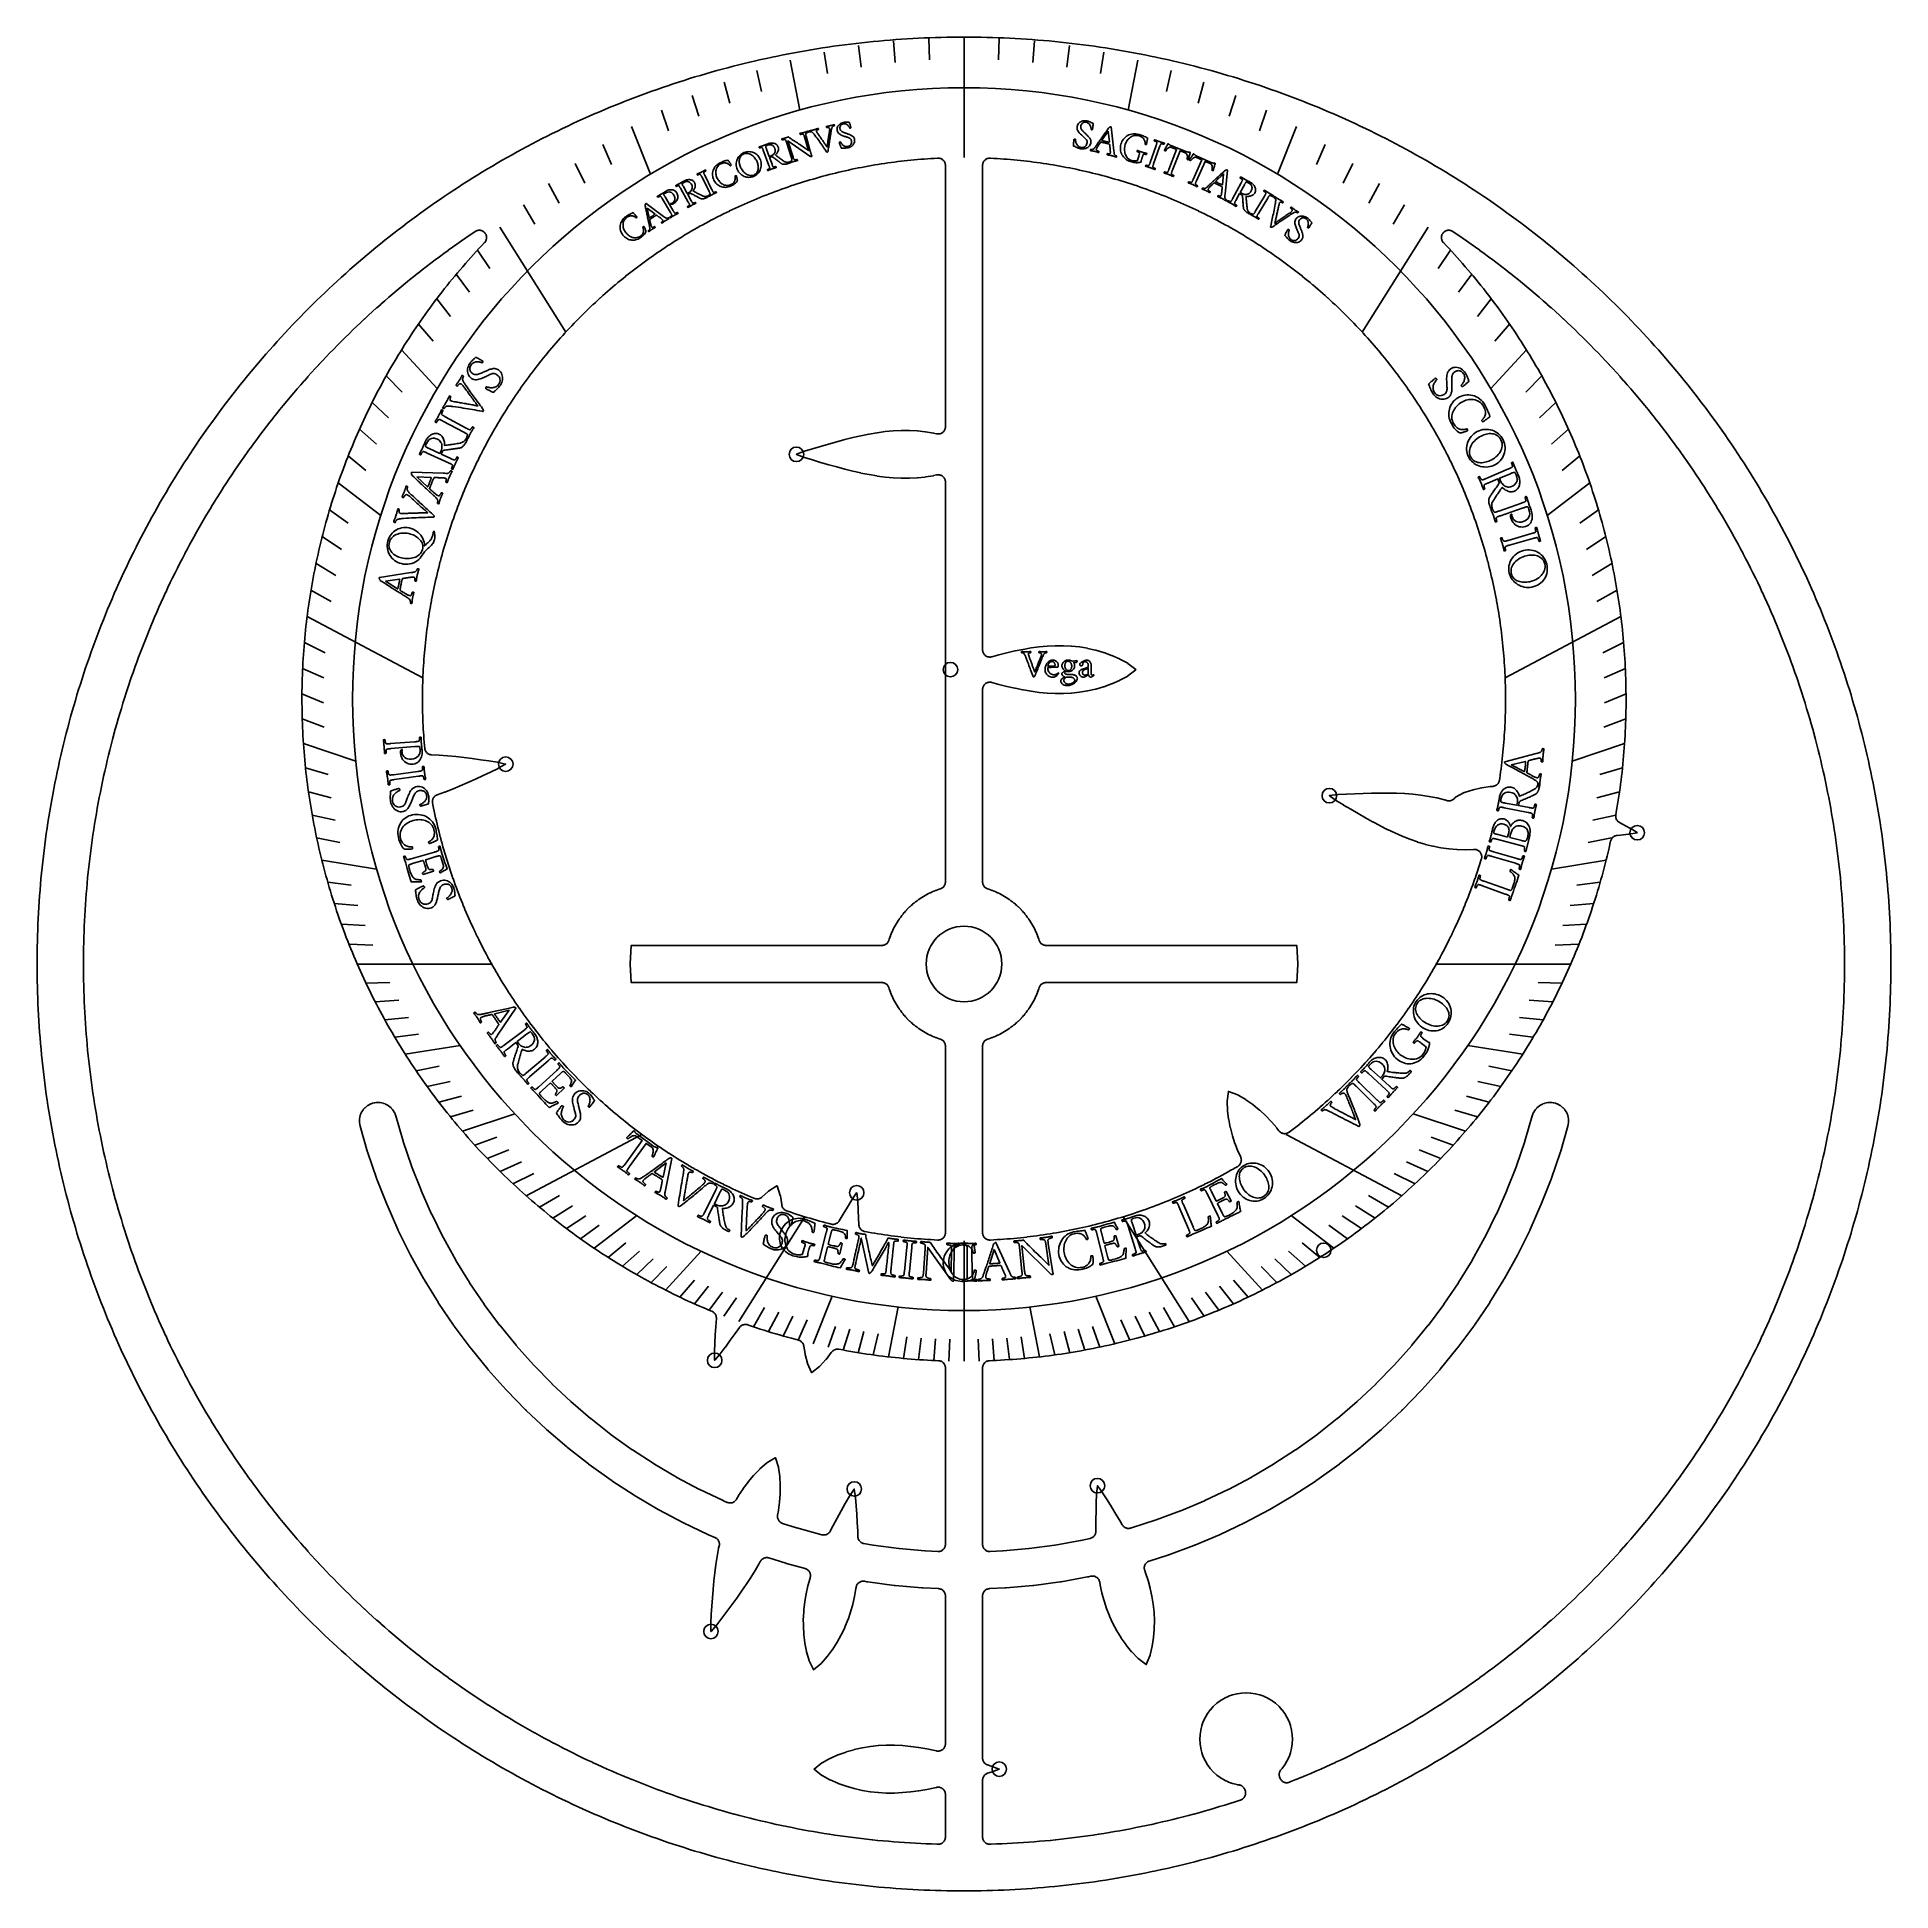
# Model space of a CAD drawing. Header units: millimetres. Extents: x -31.9 to 31.9, y -31.9 to 31.9.
import ezdxf

# ---------------------------------------------------------------- set-up
doc = ezdxf.new("R2010")
doc.units = ezdxf.units.MM
for name, color, linetype in [('CUT_INNER', 6, 'Continuous'), ('CUT_OUTER', 1, 'Continuous'), ('ENGRAVE', 7, 'Continuous'), ('ENGRAVE_FINE', 8, 'Continuous'), ('TEXT', 5, 'Continuous')]:
    doc.layers.add(name, color=color, linetype=linetype)

msp = doc.modelspace()

# ---------------------------------------------------------------- linework, layer by layer
at = {"layer": 'CUT_INNER'}
for points in [[(-18.5576, 7.4049), (-18.5521, 7.3818), (-18.5444, 7.3592), (-18.5347, 7.3375), (-18.5229, 7.3168), (-18.5092, 7.2974), (-18.4937, 7.2793), (-18.4766, 7.2628), (-18.458, 7.2479), (-18.438, 7.235), (-18.4169, 7.2239), (-18.3949, 7.215), (-18.3721, 7.2081), (-18.3487, 7.2035), (-18.325, 7.2011), (-18.0617, 7.1871), (-18.0585, 7.1869), (-17.7777, 7.1648), (-17.7751, 7.1646), (-17.4928, 7.1365), (-17.4908, 7.1363), (-17.2072, 7.1036), (-17.2057, 7.1034), (-16.9217, 7.0671), (-16.6353, 7.0281), (-16.3485, 6.9868), (-16.3472, 6.9866), (-16.0647, 6.9427), (-16.057, 6.9412), (-15.777, 6.8795), (-15.7717, 6.8781), (-15.7764, 6.8751), (-16.0263, 6.7348), (-16.0333, 6.7311), (-16.2909, 6.6071), (-16.2921, 6.6065), (-16.5529, 6.4846), (-16.8153, 6.3642), (-17.0786, 6.2461), (-17.0799, 6.2455), (-17.3418, 6.1319), (-17.3436, 6.1311), (-17.6057, 6.0223), (-17.608, 6.0213), (-17.8704, 5.9187), (-17.8734, 5.9175), (-18.1311, 5.8242), (-18.1544, 5.8144), (-18.1766, 5.8023), (-18.1975, 5.788), (-18.2168, 5.7717), (-18.2343, 5.7535), (-18.25, 5.7336), (-18.2635, 5.7122), (-18.2748, 5.6896), (-18.2838, 5.666), (-18.2904, 5.6416), (-18.2944, 5.6166), (-18.2959, 5.5914), (-18.2949, 5.5661), (-18.2913, 5.5411), (-18.2794, 5.4804), (-18.2791, 5.4789), (-18.2568, 5.3683), (-18.2564, 5.3668), (-18.2334, 5.2564), (-18.2331, 5.2549), (-18.2094, 5.1446), (-18.2091, 5.1431), (-18.1847, 5.0329), (-18.1844, 5.0314), (-18.1593, 4.9214), (-18.159, 4.9199), (-18.1332, 4.8101), (-18.1329, 4.8086), (-18.1065, 4.6989), (-18.1061, 4.6974), (-18.079, 4.5879), (-18.0786, 4.5864), (-18.0509, 4.477), (-18.0505, 4.4755), (-18.0221, 4.3663), (-18.0217, 4.3649), (-17.9926, 4.2559), (-17.9922, 4.2544), (-17.9625, 4.1455), (-17.962, 4.1441), (-17.9316, 4.0354), (-17.9312, 4.0339), (-17.9001, 3.9255), (-17.8997, 3.924), (-17.8679, 3.8158), (-17.8675, 3.8143), (-17.8351, 3.7062), (-17.8346, 3.7048), (-17.8015, 3.5969), (-17.8011, 3.5954), (-17.7673, 3.4878), (-17.7669, 3.4863), (-17.7325, 3.3788), (-17.732, 3.3774), (-17.6969, 3.2702), (-17.6965, 3.2687), (-17.6607, 3.1617), (-17.6603, 3.1602), (-17.6239, 3.0534), (-17.6234, 3.052), (-17.5864, 2.9454), (-17.5858, 2.944), (-17.5482, 2.8376), (-17.5476, 2.8362), (-17.5093, 2.7301), (-17.5088, 2.7286), (-17.4698, 2.6227), (-17.4693, 2.6213), (-17.4296, 2.5157), (-17.4291, 2.5142), (-17.3888, 2.4088), (-17.3883, 2.4074), (-17.3473, 2.3023), (-17.3468, 2.3008), (-17.3052, 2.196), (-17.3046, 2.1945), (-17.2624, 2.0899), (-17.2618, 2.0885), (-17.219, 1.9841), (-17.2184, 1.9827), (-17.1749, 1.8786), (-17.1743, 1.8772), (-17.1302, 1.7734), (-17.1296, 1.7719), (-17.0848, 1.6684), (-17.0842, 1.667), (-17.0388, 1.5637), (-17.0382, 1.5623), (-16.9921, 1.4593), (-16.9915, 1.4579), (-16.9448, 1.3552), (-16.9442, 1.3538), (-16.8969, 1.2513), (-16.8962, 1.25), (-16.8483, 1.1478), (-16.8477, 1.1464), (-16.7991, 1.0446), (-16.7984, 1.0432), (-16.7493, 0.9417), (-16.7486, 0.9403), (-16.6988, 0.839), (-16.6981, 0.8377), (-16.6477, 0.7367), (-16.647, 0.7354), (-16.596, 0.6347), (-16.5953, 0.6334), (-16.5436, 0.5331), (-16.5429, 0.5317), (-16.4906, 0.4317), (-16.4899, 0.4304), (-16.4371, 0.3307), (-16.4363, 0.3294), (-16.3828, 0.23), (-16.3821, 0.2287), (-16.328, 0.1297), (-16.3273, 0.1283), (-16.2726, 0.0296), (-16.2718, 0.0283), (-16.2165, -0.07), (-16.2158, -0.0714), (-16.1598, -0.1694), (-16.1591, -0.1707), (-16.1026, -0.2683), (-16.1018, -0.2697), (-16.0447, -0.367), (-16.0439, -0.3683), (-15.9862, -0.4652), (-15.9854, -0.4666), (-15.9271, -0.5631), (-15.9263, -0.5645), (-15.8674, -0.6607), (-15.8666, -0.662), (-15.8071, -0.7579), (-15.8063, -0.7592), (-15.7463, -0.8547), (-15.7454, -0.856), (-15.6848, -0.9511), (-15.684, -0.9524), (-15.6227, -1.0472), (-15.6219, -1.0484), (-15.5601, -1.1428), (-15.5592, -1.1441), (-15.4968, -1.2381), (-15.496, -1.2394), (-15.433, -1.333), (-15.4322, -1.3343), (-15.3686, -1.4275), (-15.3677, -1.4288), (-15.3036, -1.5216), (-15.3028, -1.5229), (-15.2381, -1.6153), (-15.2372, -1.6165), (-15.1719, -1.7086), (-15.1711, -1.7098), (-15.1052, -1.8015), (-15.1043, -1.8027), (-15.038, -1.894), (-15.0371, -1.8952), (-14.9701, -1.986), (-14.9692, -1.9873), (-14.9017, -2.0777), (-14.9008, -2.0789), (-14.8328, -2.1689), (-14.8318, -2.1701), (-14.7633, -2.2597), (-14.7623, -2.2609), (-14.6932, -2.3501), (-14.6922, -2.3513), (-14.6225, -2.44), (-14.6216, -2.4412), (-14.5514, -2.5295), (-14.5504, -2.5307), (-14.4796, -2.6186), (-14.4787, -2.6198), (-14.4074, -2.7072), (-14.4064, -2.7084), (-14.3346, -2.7954), (-14.3336, -2.7966), (-14.2612, -2.8831), (-14.2602, -2.8843), (-14.1873, -2.9704), (-14.1863, -2.9716), (-14.1129, -3.0572), (-14.1119, -3.0584), (-14.0379, -3.1436), (-14.0369, -3.1447), (-13.9624, -3.2295), (-13.9614, -3.2306), (-13.8864, -3.3149), (-13.8854, -3.3161), (-13.8099, -3.3999), (-13.8089, -3.401), (-13.7328, -3.4844), (-13.7318, -3.4855), (-13.6553, -3.5684), (-13.6542, -3.5695), (-13.5772, -3.652), (-13.5761, -3.6531), (-13.4986, -3.735), (-13.4975, -3.7362), (-13.4195, -3.8176), (-13.4184, -3.8187), (-13.3399, -3.8997), (-13.3388, -3.9008), (-13.2598, -3.9813), (-13.2587, -3.9824), (-13.1792, -4.0624), (-13.1781, -4.0635), (-13.098, -4.1431), (-13.097, -4.1441), (-13.0164, -4.2232), (-13.0153, -4.2242), (-12.9344, -4.3028), (-12.9333, -4.3039), (-12.8518, -4.3819), (-12.8507, -4.383), (-12.7687, -4.4605), (-12.7676, -4.4616), (-12.6852, -4.5386), (-12.6841, -4.5396), (-12.6012, -4.6162), (-12.6, -4.6172), (-12.5167, -4.6932), (-12.5155, -4.6943), (-12.4317, -4.7698), (-12.4306, -4.7708), (-12.3463, -4.8458), (-12.3451, -4.8468), (-12.2604, -4.9213), (-12.2592, -4.9223), (-12.174, -4.9963), (-12.1728, -4.9973), (-12.0872, -5.0707), (-12.086, -5.0717), (-11.9999, -5.1446), (-11.9987, -5.1456), (-11.9122, -5.2179), (-11.911, -5.2189), (-11.824, -5.2908), (-11.8228, -5.2917), (-11.7354, -5.363), (-11.7342, -5.364), (-11.6463, -5.4348), (-11.6451, -5.4357), (-11.5568, -5.506), (-11.5556, -5.5069), (-11.4669, -5.5766), (-11.4657, -5.5775), (-11.3765, -5.6467), (-11.3753, -5.6476), (-11.2857, -5.7162), (-11.2845, -5.7171), (-11.1945, -5.7852), (-11.1933, -5.7861), (-11.1029, -5.8536), (-11.1017, -5.8545), (-11.0108, -5.9214), (-11.0096, -5.9223), (-10.9184, -5.9887), (-10.9171, -5.9896), (-10.8255, -6.0554), (-10.8242, -6.0563), (-10.7322, -6.1216), (-10.7309, -6.1224), (-10.6385, -6.1871), (-10.6372, -6.188), (-10.5444, -6.2521), (-10.5431, -6.253), (-10.4499, -6.3165), (-10.4486, -6.3174), (-10.355, -6.3804), (-10.3537, -6.3812), (-10.2597, -6.4436), (-10.2584, -6.4444), (-10.1641, -6.5063), (-10.1628, -6.5071), (-10.068, -6.5683), (-10.0667, -6.5692), (-9.9716, -6.6298), (-9.9703, -6.6306), (-9.8748, -6.6907), (-9.8735, -6.6915), (-9.7776, -6.751), (-9.7763, -6.7518), (-9.6801, -6.8107), (-9.6788, -6.8115), (-9.5822, -6.8698), (-9.5809, -6.8706), (-9.4839, -6.9283), (-9.4826, -6.9291), (-9.3853, -6.9862), (-9.384, -6.9869), (-9.2863, -7.0435), (-9.285, -7.0442), (-9.187, -7.1001), (-9.1857, -7.1009), (-9.0873, -7.1562), (-9.086, -7.1569), (-8.9873, -7.2116), (-8.986, -7.2124), (-8.887, -7.2665), (-8.8856, -7.2672), (-8.7863, -7.3207), (-8.7849, -7.3214), (-8.6853, -7.3743), (-8.6839, -7.375), (-8.5839, -7.4273), (-8.5825, -7.428), (-8.4822, -7.4796), (-8.4809, -7.4803), (-8.3803, -7.5314), (-8.3789, -7.5321), (-8.278, -7.5825), (-8.2766, -7.5832), (-8.1753, -7.633), (-8.174, -7.6336), (-8.0724, -7.6828), (-8.071, -7.6835), (-7.9692, -7.732), (-7.9678, -7.7327), (-7.8657, -7.7806), (-7.8643, -7.7813), (-7.7618, -7.8286), (-7.7605, -7.8292), (-7.6577, -7.8759), (-7.6563, -7.8765), (-7.5533, -7.9225), (-7.5519, -7.9231), (-7.4486, -7.9686), (-7.4472, -7.9692), (-7.3437, -8.0139), (-7.3423, -8.0145), (-7.2384, -8.0587), (-7.237, -8.0593), (-7.218, -8.0672), (-7.1939, -8.0759), (-7.169, -8.082), (-7.1436, -8.0856), (-7.1179, -8.0865), (-7.0924, -8.0848), (-7.0671, -8.0805), (-7.0424, -8.0736), (-7.0185, -8.0643), (-6.9957, -8.0525), (-6.9742, -8.0385), (-6.9543, -8.0223), (-6.7345, -7.8244), (-6.7304, -7.8209), (-6.726, -7.8179), (-6.4373, -7.6363), (-6.4322, -7.6334), (-6.43, -7.6389), (-6.322, -7.9624), (-6.3206, -7.9676), (-6.3195, -7.9728), (-6.2739, -8.2741), (-6.2728, -8.2843), (-6.2686, -8.3095), (-6.262, -8.3342), (-6.2528, -8.3581), (-6.2413, -8.3809), (-6.2274, -8.4025), (-6.2115, -8.4225), (-6.1936, -8.4407), (-6.1739, -8.4571), (-6.1526, -8.4713), (-6.13, -8.4833), (-6.1063, -8.4929), (-6.0637, -8.5078), (-6.0622, -8.5083), (-5.9554, -8.5446), (-5.954, -8.5451), (-5.8469, -8.5808), (-5.8455, -8.5813), (-5.7382, -8.6164), (-5.7368, -8.6169), (-5.6293, -8.6513), (-5.6279, -8.6517), (-5.5202, -8.6855), (-5.5187, -8.6859), (-5.4109, -8.719), (-5.4094, -8.7194), (-5.3013, -8.7519), (-5.2999, -8.7523), (-5.1916, -8.7841), (-5.1901, -8.7845), (-5.0817, -8.8156), (-5.0802, -8.816), (-4.9716, -8.8464), (-4.9701, -8.8468), (-4.8613, -8.8766), (-4.8598, -8.877), (-4.7508, -8.9061), (-4.7493, -8.9065), (-4.6401, -8.9349), (-4.6386, -8.9353), (-4.5697, -8.9527), (-4.5454, -8.9577), (-4.5207, -8.9601), (-4.4959, -8.9601), (-4.4712, -8.9577), (-4.4469, -8.9528), (-4.4231, -8.9455), (-4.4003, -8.9359), (-4.3784, -8.9241), (-4.3579, -8.9102), (-4.3388, -8.8943), (-4.3214, -8.8766), (-4.3059, -8.8572), (-4.2923, -8.8365), (-4.162, -8.6132), (-4.0141, -8.3641), (-4.0134, -8.3629), (-3.8648, -8.1187), (-3.8605, -8.1121), (-3.6963, -7.8771), (-3.6929, -7.8727), (-3.692, -7.8782), (-3.658, -8.1628), (-3.6573, -8.1707), (-3.6413, -8.4561), (-3.6413, -8.4575), (-3.6284, -8.7451), (-3.6199, -8.9696), (-3.6179, -8.9936), (-3.6135, -9.0172), (-3.6069, -9.0403), (-3.5982, -9.0627), (-3.5873, -9.0841), (-3.5744, -9.1044), (-3.5596, -9.1233), (-3.5431, -9.1408), (-3.5249, -9.1565), (-3.5054, -9.1705), (-3.4846, -9.1825), (-3.4627, -9.1925), (-3.44, -9.2003), (-3.4166, -9.2059), (-3.4121, -9.2067), (-3.4106, -9.207), (-3.2996, -9.2273), (-3.2981, -9.2276), (-3.187, -9.2472), (-3.1855, -9.2475), (-3.0743, -9.2664), (-3.0728, -9.2667), (-2.9615, -9.285), (-2.9599, -9.2852), (-2.8485, -9.3028), (-2.847, -9.303), (-2.7354, -9.3199), (-2.7339, -9.3201), (-2.6223, -9.3363), (-2.6207, -9.3366), (-2.509, -9.3521), (-2.5075, -9.3523), (-2.3956, -9.3671), (-2.3941, -9.3673), (-2.2822, -9.3815), (-2.2807, -9.3817), (-2.1686, -9.3951), (-2.1671, -9.3953), (-2.055, -9.4081), (-2.0535, -9.4083), (-1.9413, -9.4204), (-1.9398, -9.4205), (-1.8275, -9.4319), (-1.826, -9.4321), (-1.7137, -9.4428), (-1.7122, -9.4429), (-1.5998, -9.453), (-1.5983, -9.4531), (-1.4858, -9.4624), (-1.4843, -9.4625), (-1.3718, -9.4712), (-1.3703, -9.4713), (-1.2577, -9.4793), (-1.2562, -9.4794), (-1.1436, -9.4866), (-1.1421, -9.4867), (-1.0295, -9.4933), (-1.0279, -9.4934), (-0.9153, -9.4993), (-0.9137, -9.4993), (-0.8995, -9.5), (-0.8742, -9.4999), (-0.8491, -9.4972), (-0.8244, -9.492), (-0.8004, -9.4844), (-0.7772, -9.4743), (-0.7551, -9.462), (-0.7345, -9.4475), (-0.7153, -9.431), (-0.698, -9.4127), (-0.6826, -9.3927), (-0.6692, -9.3713), (-0.6581, -9.3486), (-0.6494, -9.3249), (-0.6431, -9.3004), (-0.6393, -9.2755), (-0.638, -9.2503), (-0.638, -2.825), (-0.6392, -2.8008), (-0.6427, -2.7767), (-0.6486, -2.7531), (-0.6567, -2.7302), (-0.667, -2.7082), (-0.6793, -2.6873), (-0.6937, -2.6677), (-0.7099, -2.6496), (-0.7278, -2.6331), (-0.7472, -2.6185), (-0.7679, -2.6058), (-0.7897, -2.5952), (-0.8125, -2.5867), (-0.8491, -2.5751), (-0.852, -2.5741), (-0.912, -2.5535), (-0.9149, -2.5525), (-0.9744, -2.5303), (-0.9773, -2.5292), (-1.0362, -2.5057), (-1.0391, -2.5045), (-1.0974, -2.4795), (-1.1002, -2.4782), (-1.1579, -2.4518), (-1.1607, -2.4505), (-1.2177, -2.4227), (-1.2205, -2.4213), (-1.2768, -2.392), (-1.2795, -2.3906), (-1.3351, -2.36), (-1.3378, -2.3585), (-1.3927, -2.3265), (-1.3953, -2.3249), (-1.4493, -2.2916), (-1.4519, -2.29), (-1.5051, -2.2554), (-1.5077, -2.2537), (-1.56, -2.2177), (-1.5625, -2.216), (-1.614, -2.1788), (-1.6165, -2.177), (-1.667, -2.1385), (-1.6694, -2.1366), (-1.719, -2.097), (-1.7213, -2.095), (-1.7699, -2.0542), (-1.7722, -2.0522), (-1.8198, -2.0101), (-1.8221, -2.008), (-1.8686, -1.9648), (-1.8708, -1.9627), (-1.9162, -1.9184), (-1.9184, -1.9162), (-1.9627, -1.8708), (-1.9648, -1.8686), (-2.008, -1.8221), (-2.0101, -1.8198), (-2.0522, -1.7722), (-2.0542, -1.7699), (-2.095, -1.7213), (-2.097, -1.719), (-2.1366, -1.6694), (-2.1385, -1.667), (-2.177, -1.6165), (-2.1788, -1.614), (-2.216, -1.5625), (-2.2177, -1.56), (-2.2537, -1.5077), (-2.2554, -1.5051), (-2.29, -1.4519), (-2.2916, -1.4493), (-2.3249, -1.3953), (-2.3265, -1.3927), (-2.3585, -1.3378), (-2.36, -1.3351), (-2.3906, -1.2795), (-2.392, -1.2768), (-2.4213, -1.2205), (-2.4227, -1.2177), (-2.4505, -1.1607), (-2.4518, -1.1579), (-2.4782, -1.1002), (-2.4795, -1.0974), (-2.5045, -1.0391), (-2.5057, -1.0362), (-2.5292, -0.9773), (-2.5303, -0.9744), (-2.5525, -0.9149), (-2.5535, -0.912), (-2.5741, -0.852), (-2.5751, -0.8491), (-2.5867, -0.8125), (-2.5952, -0.7897), (-2.6058, -0.7679), (-2.6185, -0.7472), (-2.6331, -0.7278), (-2.6496, -0.7099), (-2.6677, -0.6937), (-2.6873, -0.6793), (-2.7082, -0.667), (-2.7302, -0.6567), (-2.7531, -0.6486), (-2.7767, -0.6427), (-2.8008, -0.6392), (-2.825, -0.638), (-11.4471, -0.638), (-11.4531, -0.6377), (-11.4537, -0.6317), (-11.4845, -0.0061), (-11.4845, 0.0061), (-11.4537, 0.6321), (-11.4532, 0.6377), (-11.4475, 0.638), (-2.825, 0.638), (-2.8008, 0.6392), (-2.7767, 0.6427), (-2.7531, 0.6486), (-2.7302, 0.6567), (-2.7082, 0.667), (-2.6873, 0.6793), (-2.6677, 0.6937), (-2.6496, 0.7099), (-2.6331, 0.7278), (-2.6185, 0.7472), (-2.6058, 0.7679), (-2.5952, 0.7897), (-2.5867, 0.8125), (-2.5751, 0.8491), (-2.5741, 0.852), (-2.5535, 0.912), (-2.5525, 0.9149), (-2.5303, 0.9744), (-2.5292, 0.9773), (-2.5057, 1.0362), (-2.5045, 1.0391), (-2.4795, 1.0974), (-2.4782, 1.1002), (-2.4518, 1.1579), (-2.4505, 1.1607), (-2.4227, 1.2177), (-2.4213, 1.2205), (-2.392, 1.2768), (-2.3906, 1.2795), (-2.36, 1.3351), (-2.3585, 1.3378), (-2.3265, 1.3927), (-2.3249, 1.3953), (-2.2916, 1.4493), (-2.29, 1.4519), (-2.2554, 1.5051), (-2.2537, 1.5077), (-2.2177, 1.56), (-2.216, 1.5625), (-2.1788, 1.614), (-2.177, 1.6165), (-2.1385, 1.667), (-2.1366, 1.6694), (-2.097, 1.719), (-2.095, 1.7213), (-2.0542, 1.7699), (-2.0522, 1.7722), (-2.0101, 1.8198), (-2.008, 1.8221), (-1.9648, 1.8686), (-1.9627, 1.8708), (-1.9184, 1.9162), (-1.9162, 1.9184), (-1.8708, 1.9627), (-1.8686, 1.9648), (-1.8221, 2.008), (-1.8198, 2.0101), (-1.7722, 2.0522), (-1.7699, 2.0542), (-1.7213, 2.095), (-1.719, 2.097), (-1.6694, 2.1366), (-1.667, 2.1385), (-1.6165, 2.177), (-1.614, 2.1788), (-1.5625, 2.216), (-1.56, 2.2177), (-1.5077, 2.2537), (-1.5051, 2.2554), (-1.4519, 2.29), (-1.4493, 2.2916), (-1.3953, 2.3249), (-1.3927, 2.3265), (-1.3378, 2.3585), (-1.3351, 2.36), (-1.2795, 2.3906), (-1.2768, 2.392), (-1.2205, 2.4213), (-1.2177, 2.4227), (-1.1607, 2.4505), (-1.1579, 2.4518), (-1.1002, 2.4782), (-1.0974, 2.4795), (-1.0391, 2.5045), (-1.0362, 2.5057), (-0.9773, 2.5292), (-0.9744, 2.5303), (-0.9149, 2.5525), (-0.912, 2.5535), (-0.852, 2.5741), (-0.8491, 2.5751), (-0.8125, 2.5867), (-0.7897, 2.5952), (-0.7679, 2.6058), (-0.7472, 2.6185), (-0.7278, 2.6331), (-0.7099, 2.6496), (-0.6937, 2.6677), (-0.6793, 2.6873), (-0.667, 2.7082), (-0.6567, 2.7302), (-0.6486, 2.7531), (-0.6427, 2.7767), (-0.6392, 2.8008), (-0.638, 2.825), (-0.638, 16.5871), (-0.6392, 16.612), (-0.643, 16.6366), (-0.6491, 16.6608), (-0.6576, 16.6842), (-0.6684, 16.7066), (-0.6814, 16.7279), (-0.6964, 16.7477), (-0.7134, 16.766), (-0.732, 16.7825), (-0.7522, 16.797), (-0.7738, 16.8095), (-0.7965, 16.8198), (-0.8201, 16.8277), (-0.8444, 16.8333), (-0.8691, 16.8364), (-0.894, 16.837), (-0.9188, 16.8352), (-0.9434, 16.8309), (-1.0481, 16.8071), (-1.0553, 16.8057), (-1.3255, 16.7609), (-1.3327, 16.76), (-1.603, 16.731), (-1.6099, 16.7304), (-1.8806, 16.7165), (-1.8871, 16.7163), (-2.1582, 16.7165), (-2.1643, 16.7167), (-2.4359, 16.7302), (-2.4414, 16.7306), (-2.7135, 16.7563), (-2.7185, 16.7569), (-2.9912, 16.7938), (-2.9956, 16.7945), (-3.269, 16.8414), (-3.2727, 16.8421), (-3.5467, 16.8977), (-3.5498, 16.8984), (-3.8244, 16.9614), (-3.8269, 16.962), (-4.102, 17.0312), (-4.104, 17.0317), (-4.3797, 17.1057), (-4.3811, 17.1061), (-4.6567, 17.1837), (-4.9343, 17.2643), (-5.2119, 17.3472), (-5.2132, 17.3477), (-5.4862, 17.4325), (-5.4936, 17.4351), (-5.7615, 17.5372), (-5.7666, 17.5394), (-5.7615, 17.5417), (-5.4936, 17.6438), (-5.4862, 17.6464), (-5.2132, 17.7312), (-5.2119, 17.7316), (-4.936, 17.814), (-4.6588, 17.8946), (-4.3811, 17.9728), (-4.3797, 17.9732), (-4.104, 18.0472), (-4.102, 18.0477), (-3.8269, 18.1169), (-3.8244, 18.1175), (-3.5498, 18.1805), (-3.5467, 18.1812), (-3.2727, 18.2368), (-3.269, 18.2375), (-2.9956, 18.2844), (-2.9912, 18.2851), (-2.7185, 18.322), (-2.7135, 18.3226), (-2.4414, 18.3483), (-2.4359, 18.3487), (-2.1643, 18.3622), (-2.1582, 18.3624), (-1.8871, 18.3626), (-1.8806, 18.3624), (-1.6099, 18.3485), (-1.603, 18.3479), (-1.3327, 18.3189), (-1.3255, 18.318), (-1.0553, 18.2732), (-1.0481, 18.2718), (-0.9434, 18.248), (-0.9188, 18.2437), (-0.894, 18.2418), (-0.8691, 18.2425), (-0.8444, 18.2456), (-0.8201, 18.2512), (-0.7965, 18.2591), (-0.7738, 18.2694), (-0.7522, 18.2818), (-0.732, 18.2964), (-0.7134, 18.3129), (-0.6964, 18.3312), (-0.6814, 18.351), (-0.6684, 18.3723), (-0.6576, 18.3947), (-0.6491, 18.4181), (-0.643, 18.4423), (-0.6392, 18.4669), (-0.638, 18.4918), (-0.638, 27.4815), (-0.6393, 27.5067), (-0.6431, 27.5317), (-0.6494, 27.5561), (-0.6581, 27.5798), (-0.6692, 27.6025), (-0.6826, 27.624), (-0.698, 27.644), (-0.7153, 27.6623), (-0.7345, 27.6788), (-0.7551, 27.6933), (-0.7772, 27.7056), (-0.8004, 27.7156), (-0.8244, 27.7233), (-0.8491, 27.7285), (-0.8742, 27.7311), (-0.8995, 27.7312), (-0.9137, 27.7306), (-0.9153, 27.7305), (-1.0279, 27.7246), (-1.0295, 27.7245), (-1.1421, 27.718), (-1.1436, 27.7179), (-1.2562, 27.7106), (-1.2577, 27.7105), (-1.3703, 27.7026), (-1.3718, 27.7024), (-1.4843, 27.6938), (-1.4858, 27.6937), (-1.5983, 27.6843), (-1.5998, 27.6842), (-1.7122, 27.6742), (-1.7137, 27.674), (-1.826, 27.6633), (-1.8275, 27.6632), (-1.9398, 27.6518), (-1.9413, 27.6516), (-2.0535, 27.6395), (-2.055, 27.6394), (-2.1671, 27.6266), (-2.1686, 27.6264), (-2.2807, 27.6129), (-2.2822, 27.6127), (-2.3941, 27.5986), (-2.3956, 27.5984), (-2.5075, 27.5835), (-2.509, 27.5833), (-2.6207, 27.5678), (-2.6223, 27.5676), (-2.7339, 27.5514), (-2.7354, 27.5512), (-2.847, 27.5343), (-2.8485, 27.534), (-2.9599, 27.5165), (-2.9615, 27.5162), (-3.0728, 27.4979), (-3.0743, 27.4977), (-3.1855, 27.4787), (-3.187, 27.4785), (-3.2981, 27.4589), (-3.2996, 27.4586), (-3.4106, 27.4383), (-3.4121, 27.438), (-3.523, 27.417), (-3.5245, 27.4167), (-3.6352, 27.395), (-3.6367, 27.3947), (-3.7473, 27.3724), (-3.7488, 27.3721), (-3.8593, 27.349), (-3.8608, 27.3487), (-3.9711, 27.325), (-3.9726, 27.3247), (-4.0827, 27.3003), (-4.0842, 27.3), (-4.1942, 27.2749), (-4.1957, 27.2746), (-4.3056, 27.2488), (-4.3071, 27.2485), (-4.4168, 27.2221), (-4.4182, 27.2217), (-4.5278, 27.1946), (-4.5293, 27.1943), (-4.6386, 27.1665), (-4.6401, 27.1661), (-4.7493, 27.1377), (-4.7508, 27.1373), (-4.8598, 27.1082), (-4.8613, 27.1078), (-4.9701, 27.0781), (-4.9716, 27.0777), (-5.0802, 27.0472), (-5.0817, 27.0468), (-5.1901, 27.0157), (-5.1916, 27.0153), (-5.2999, 26.9836), (-5.3013, 26.9831), (-5.4094, 26.9507), (-5.4109, 26.9503), (-5.5187, 26.9172), (-5.5202, 26.9167), (-5.6279, 26.883), (-5.6293, 26.8825), (-5.7368, 26.8481), (-5.7382, 26.8476), (-5.8455, 26.8126), (-5.8469, 26.8121), (-5.954, 26.7764), (-5.9554, 26.7759), (-6.0622, 26.7395), (-6.0637, 26.739), (-6.1702, 26.702), (-6.1717, 26.7015), (-6.278, 26.6638), (-6.2795, 26.6633), (-6.3856, 26.6249), (-6.387, 26.6244), (-6.4929, 26.5854), (-6.4943, 26.5849), (-6.6, 26.5453), (-6.6014, 26.5447), (-6.7068, 26.5044), (-6.7082, 26.5039), (-6.8134, 26.463), (-6.8148, 26.4624), (-6.9197, 26.4208), (-6.9211, 26.4203), (-7.0257, 26.378), (-7.0271, 26.3775), (-7.1315, 26.3346), (-7.1329, 26.334), (-7.237, 26.2905), (-7.2384, 26.2899), (-7.3423, 26.2458), (-7.3437, 26.2452), (-7.4472, 26.2004), (-7.4486, 26.1998), (-7.5519, 26.1544), (-7.5533, 26.1538), (-7.6563, 26.1077), (-7.6577, 26.1071), (-7.7605, 26.0604), (-7.7618, 26.0598), (-7.8643, 26.0125), (-7.8657, 26.0119), (-7.9678, 25.9639), (-7.9692, 25.9633), (-8.071, 25.9147), (-8.0724, 25.9141), (-8.174, 25.8649), (-8.1753, 25.8642), (-8.2766, 25.8144), (-8.278, 25.8137), (-8.3789, 25.7633), (-8.3803, 25.7626), (-8.4809, 25.7116), (-8.4822, 25.7109), (-8.5825, 25.6592), (-8.5839, 25.6585), (-8.6839, 25.6063), (-8.6853, 25.6056), (-8.7849, 25.5527), (-8.7863, 25.552), (-8.8856, 25.4985), (-8.887, 25.4977), (-8.986, 25.4436), (-8.9873, 25.4429), (-9.086, 25.3882), (-9.0873, 25.3874), (-9.1857, 25.3321), (-9.187, 25.3314), (-9.285, 25.2755), (-9.2863, 25.2747), (-9.384, 25.2182), (-9.3853, 25.2174), (-9.4826, 25.1603), (-9.4839, 25.1595), (-9.5809, 25.1018), (-9.5822, 25.101), (-9.6788, 25.0427), (-9.6801, 25.0419), (-9.7763, 24.9831), (-9.7776, 24.9822), (-9.8735, 24.9228), (-9.8748, 24.922), (-9.9703, 24.8619), (-9.9716, 24.8611), (-10.0667, 24.8004), (-10.068, 24.7996), (-10.1628, 24.7383), (-10.1641, 24.7375), (-10.2584, 24.6757), (-10.2597, 24.6749), (-10.3537, 24.6125), (-10.355, 24.6116), (-10.4486, 24.5486), (-10.4499, 24.5478), (-10.5431, 24.4842), (-10.5444, 24.4834), (-10.6372, 24.4193), (-10.6385, 24.4184), (-10.7309, 24.3537), (-10.7322, 24.3528), (-10.8242, 24.2876), (-10.8255, 24.2867), (-10.9171, 24.2209), (-10.9184, 24.22), (-11.0096, 24.1536), (-11.0108, 24.1527), (-11.1017, 24.0858), (-11.1029, 24.0848), (-11.1933, 24.0174), (-11.1945, 24.0164), (-11.2845, 23.9484), (-11.2857, 23.9475), (-11.3753, 23.8789), (-11.3765, 23.8779), (-11.4657, 23.8088), (-11.4669, 23.8079), (-11.5556, 23.7382), (-11.5568, 23.7372), (-11.6451, 23.667), (-11.6463, 23.666), (-11.7342, 23.5953), (-11.7354, 23.5943), (-11.8228, 23.523), (-11.824, 23.522), (-11.911, 23.4502), (-11.9122, 23.4492), (-11.9987, 23.3768), (-11.9999, 23.3758), (-12.086, 23.3029), (-12.0872, 23.3019), (-12.1728, 23.2285), (-12.174, 23.2275), (-12.2592, 23.1536), (-12.2604, 23.1525), (-12.3451, 23.0781), (-12.3463, 23.0771), (-12.4306, 23.0021), (-12.4317, 23.001), (-12.5155, 22.9255), (-12.5167, 22.9245), (-12.6, 22.8485), (-12.6012, 22.8474), (-12.6841, 22.7709), (-12.6852, 22.7699), (-12.7676, 22.6928), (-12.7687, 22.6918), (-12.8507, 22.6142), (-12.8518, 22.6132), (-12.9333, 22.5351), (-12.9344, 22.534), (-13.0153, 22.4555), (-13.0164, 22.4544), (-13.097, 22.3754), (-13.098, 22.3743), (-13.1781, 22.2948), (-13.1792, 22.2937), (-13.2587, 22.2137), (-13.2598, 22.2126), (-13.3388, 22.1321), (-13.3399, 22.131), (-13.4184, 22.05), (-13.4195, 22.0489), (-13.4975, 21.9674), (-13.4986, 21.9663), (-13.5761, 21.8843), (-13.5772, 21.8832), (-13.6542, 21.8008), (-13.6553, 21.7997), (-13.7318, 21.7168), (-13.7328, 21.7157), (-13.8089, 21.6323), (-13.8099, 21.6312), (-13.8854, 21.5473), (-13.8864, 21.5462), (-13.9614, 21.4619), (-13.9624, 21.4607), (-14.0369, 21.376), (-14.0379, 21.3748), (-14.1119, 21.2896), (-14.1129, 21.2885), (-14.1863, 21.2028), (-14.1873, 21.2016), (-14.2602, 21.1155), (-14.2612, 21.1144), (-14.3336, 21.0278), (-14.3346, 21.0266), (-14.4064, 20.9396), (-14.4074, 20.9385), (-14.4787, 20.851), (-14.4796, 20.8498), (-14.5504, 20.762), (-14.5514, 20.7608), (-14.6216, 20.6725), (-14.6225, 20.6713), (-14.6922, 20.5825), (-14.6932, 20.5813), (-14.7623, 20.4922), (-14.7633, 20.491), (-14.8318, 20.4014), (-14.8328, 20.4002), (-14.9008, 20.3102), (-14.9017, 20.3089), (-14.9692, 20.2185), (-14.9701, 20.2173), (-15.0371, 20.1265), (-15.038, 20.1252), (-15.1043, 20.034), (-15.1052, 20.0327), (-15.1711, 19.9411), (-15.1719, 19.9398), (-15.2372, 19.8478), (-15.2381, 19.8466), (-15.3028, 19.7541), (-15.3036, 19.7528), (-15.3677, 19.66), (-15.3686, 19.6587), (-15.4322, 19.5655), (-15.433, 19.5642), (-15.496, 19.4706), (-15.4968, 19.4694), (-15.5592, 19.3754), (-15.5601, 19.3741), (-15.6219, 19.2797), (-15.6227, 19.2784), (-15.684, 19.1836), (-15.6848, 19.1824), (-15.7454, 19.0872), (-15.7463, 19.0859), (-15.8063, 18.9904), (-15.8071, 18.9891), (-15.8666, 18.8933), (-15.8674, 18.8919), (-15.9263, 18.7957), (-15.9271, 18.7944), (-15.9854, 18.6978), (-15.9862, 18.6965), (-16.0439, 18.5995), (-16.0447, 18.5982), (-16.1018, 18.5009), (-16.1026, 18.4996), (-16.1591, 18.4019), (-16.1598, 18.4006), (-16.2158, 18.3026), (-16.2165, 18.3013), (-16.2718, 18.203), (-16.2726, 18.2016), (-16.3273, 18.1029), (-16.328, 18.1016), (-16.3821, 18.0026), (-16.3828, 18.0012), (-16.4363, 17.9019), (-16.4371, 17.9005), (-16.4899, 17.8009), (-16.4906, 17.7995), (-16.5429, 17.6995), (-16.5436, 17.6982), (-16.5953, 17.5979), (-16.596, 17.5965), (-16.647, 17.4959), (-16.6477, 17.4945), (-16.6981, 17.3936), (-16.6988, 17.3922), (-16.7486, 17.291), (-16.7493, 17.2896), (-16.7984, 17.188), (-16.7991, 17.1867), (-16.8477, 17.0848), (-16.8483, 17.0834), (-16.8962, 16.9813), (-16.8969, 16.9799), (-16.9442, 16.8775), (-16.9448, 16.8761), (-16.9915, 16.7734), (-16.9921, 16.772), (-17.0382, 16.669), (-17.0388, 16.6676), (-17.0842, 16.5643), (-17.0848, 16.5629), (-17.1296, 16.4593), (-17.1302, 16.4579), (-17.1743, 16.3541), (-17.1749, 16.3527), (-17.2184, 16.2485), (-17.219, 16.2471), (-17.2618, 16.1428), (-17.2624, 16.1413), (-17.3046, 16.0367), (-17.3052, 16.0353), (-17.3468, 15.9304), (-17.3473, 15.929), (-17.3883, 15.8238), (-17.3888, 15.8224), (-17.4291, 15.717), (-17.4296, 15.7156), (-17.4693, 15.61), (-17.4698, 15.6085), (-17.5088, 15.5026), (-17.5093, 15.5012), (-17.5476, 15.3951), (-17.5482, 15.3936), (-17.5858, 15.2873), (-17.5864, 15.2859), (-17.6234, 15.1793), (-17.6239, 15.1778), (-17.6603, 15.071), (-17.6607, 15.0696), (-17.6965, 14.9626), (-17.6969, 14.9611), (-17.732, 14.8539), (-17.7325, 14.8524), (-17.7669, 14.745), (-17.7673, 14.7435), (-17.8011, 14.6358), (-17.8015, 14.6344), (-17.8346, 14.5265), (-17.8351, 14.525), (-17.8675, 14.417), (-17.8679, 14.4155), (-17.8997, 14.3072), (-17.9001, 14.3058), (-17.9312, 14.1973), (-17.9316, 14.1958), (-17.962, 14.0872), (-17.9625, 14.0857), (-17.9922, 13.9769), (-17.9926, 13.9754), (-18.0217, 13.8664), (-18.0221, 13.8649), (-18.0505, 13.7557), (-18.0509, 13.7542), (-18.0786, 13.6449), (-18.079, 13.6434), (-18.1061, 13.5339), (-18.1065, 13.5324), (-18.1329, 13.4227), (-18.1332, 13.4212), (-18.159, 13.3113), (-18.1593, 13.3099), (-18.1844, 13.1998), (-18.1847, 13.1984), (-18.2091, 13.0882), (-18.2094, 13.0867), (-18.2331, 12.9764), (-18.2334, 12.9749), (-18.2564, 12.8644), (-18.2568, 12.8629), (-18.2791, 12.7524), (-18.2794, 12.7508), (-18.3011, 12.6401), (-18.3014, 12.6386), (-18.3224, 12.5278), (-18.3226, 12.5263), (-18.343, 12.4153), (-18.3432, 12.4138), (-18.3629, 12.3027), (-18.3631, 12.3012), (-18.3821, 12.1899), (-18.3823, 12.1884), (-18.4006, 12.0771), (-18.4008, 12.0756), (-18.4184, 11.9641), (-18.4186, 11.9626), (-18.4355, 11.8511), (-18.4358, 11.8495), (-18.452, 11.7379), (-18.4522, 11.7364), (-18.4677, 11.6246), (-18.4679, 11.6231), (-18.4828, 11.5113), (-18.483, 11.5097), (-18.4971, 11.3978), (-18.4973, 11.3963), (-18.5108, 11.2843), (-18.5109, 11.2827), (-18.5237, 11.1706), (-18.5239, 11.1691), (-18.536, 11.0569), (-18.5361, 11.0554), (-18.5476, 10.9432), (-18.5477, 10.9416), (-18.5584, 10.8293), (-18.5586, 10.8278), (-18.5686, 10.7154), (-18.5687, 10.7139), (-18.578, 10.6015), (-18.5782, 10.5999), (-18.5868, 10.4874), (-18.5869, 10.4859), (-18.5949, 10.3734), (-18.595, 10.3718), (-18.6022, 10.2593), (-18.6023, 10.2577), (-18.6089, 10.1451), (-18.609, 10.1436), (-18.6149, 10.0309), (-18.615, 10.0294), (-18.6201, 9.9167), (-18.6202, 9.9151), (-18.6247, 9.8024), (-18.6248, 9.8009), (-18.6286, 9.6881), (-18.6286, 9.6866), (-18.6317, 9.5738), (-18.6318, 9.5722), (-18.6342, 9.4594), (-18.6342, 9.4579), (-18.636, 9.3451), (-18.636, 9.3436), (-18.637, 9.2308), (-18.637, 9.2292), (-18.6374, 9.1164), (-18.6374, 9.1149), (-18.637, 9.002), (-18.637, 9.0005), (-18.636, 8.8877), (-18.636, 8.8862), (-18.6342, 8.7733), (-18.6342, 8.7718), (-18.6318, 8.659), (-18.6317, 8.6575), (-18.6286, 8.5447), (-18.6286, 8.5432), (-18.6248, 8.4304), (-18.6247, 8.4289), (-18.6202, 8.3161), (-18.6201, 8.3146), (-18.615, 8.2019), (-18.6149, 8.2004), (-18.609, 8.0877), (-18.6089, 8.0862), (-18.6023, 7.9735), (-18.6022, 7.972), (-18.595, 7.8594), (-18.5949, 7.8579), (-18.5869, 7.7453), (-18.5868, 7.7438), (-18.5782, 7.6313), (-18.578, 7.6298), (-18.5687, 7.5174), (-18.5686, 7.5158), (-18.5608, 7.4285)], [(0.6393, -9.2755), (0.6431, -9.3004), (0.6494, -9.3249), (0.6581, -9.3486), (0.6692, -9.3713), (0.6826, -9.3927), (0.698, -9.4127), (0.7153, -9.431), (0.7345, -9.4475), (0.7551, -9.462), (0.7772, -9.4743), (0.8004, -9.4844), (0.8244, -9.492), (0.8491, -9.4972), (0.8742, -9.4999), (0.8995, -9.5), (0.9137, -9.4993), (0.9153, -9.4993), (1.0279, -9.4934), (1.0295, -9.4933), (1.1421, -9.4867), (1.1436, -9.4866), (1.2562, -9.4794), (1.2577, -9.4793), (1.3703, -9.4713), (1.3718, -9.4712), (1.4843, -9.4625), (1.4858, -9.4624), (1.5983, -9.4531), (1.5998, -9.453), (1.7122, -9.4429), (1.7137, -9.4428), (1.826, -9.4321), (1.8275, -9.4319), (1.9398, -9.4205), (1.9413, -9.4204), (2.0535, -9.4083), (2.055, -9.4081), (2.1671, -9.3953), (2.1686, -9.3951), (2.2807, -9.3817), (2.2822, -9.3815), (2.3941, -9.3673), (2.3956, -9.3671), (2.5075, -9.3523), (2.509, -9.3521), (2.6207, -9.3366), (2.6223, -9.3363), (2.7339, -9.3201), (2.7354, -9.3199), (2.847, -9.303), (2.8485, -9.3028), (2.9599, -9.2852), (2.9615, -9.285), (3.0728, -9.2667), (3.0743, -9.2664), (3.1855, -9.2475), (3.187, -9.2472), (3.2981, -9.2276), (3.2996, -9.2273), (3.4106, -9.207), (3.4121, -9.2067), (3.523, -9.1857), (3.5245, -9.1855), (3.6352, -9.1638), (3.6367, -9.1635), (3.7473, -9.1411), (3.7488, -9.1408), (3.8593, -9.1178), (3.8608, -9.1175), (3.9711, -9.0938), (3.9726, -9.0934), (4.0827, -9.0691), (4.0842, -9.0687), (4.1942, -9.0437), (4.1957, -9.0433), (4.3056, -9.0176), (4.3071, -9.0172), (4.4168, -8.9908), (4.4182, -8.9905), (4.5278, -8.9634), (4.5293, -8.963), (4.6386, -8.9353), (4.6401, -8.9349), (4.7493, -8.9065), (4.7508, -8.9061), (4.8598, -8.877), (4.8613, -8.8766), (4.9701, -8.8468), (4.9716, -8.8464), (5.0802, -8.816), (5.0817, -8.8156), (5.1901, -8.7845), (5.1916, -8.7841), (5.2999, -8.7523), (5.3013, -8.7519), (5.4094, -8.7194), (5.4109, -8.719), (5.5187, -8.6859), (5.5202, -8.6855), (5.6279, -8.6517), (5.6293, -8.6513), (5.7368, -8.6169), (5.7382, -8.6164), (5.8455, -8.5813), (5.8469, -8.5808), (5.954, -8.5451), (5.9554, -8.5446), (6.0622, -8.5083), (6.0637, -8.5078), (6.1702, -8.4707), (6.1717, -8.4702), (6.278, -8.4325), (6.2795, -8.432), (6.3856, -8.3937), (6.387, -8.3932), (6.4929, -8.3542), (6.4943, -8.3536), (6.6, -8.314), (6.6014, -8.3135), (6.7068, -8.2732), (6.7082, -8.2726), (6.8134, -8.2317), (6.8148, -8.2311), (6.9197, -8.1896), (6.9211, -8.189), (7.0257, -8.1468), (7.0271, -8.1462), (7.1315, -8.1034), (7.1329, -8.1028), (7.237, -8.0593), (7.2384, -8.0587), (7.3423, -8.0145), (7.3437, -8.0139), (7.4472, -7.9692), (7.4486, -7.9686), (7.5519, -7.9231), (7.5533, -7.9225), (7.6563, -7.8765), (7.6577, -7.8759), (7.7605, -7.8292), (7.7618, -7.8286), (7.8643, -7.7813), (7.8657, -7.7806), (7.9678, -7.7327), (7.9692, -7.732), (8.071, -7.6835), (8.0724, -7.6828), (8.174, -7.6336), (8.1753, -7.633), (8.2766, -7.5832), (8.278, -7.5825), (8.3789, -7.5321), (8.3803, -7.5314), (8.4809, -7.4803), (8.4822, -7.4796), (8.5825, -7.428), (8.5839, -7.4273), (8.6839, -7.375), (8.6853, -7.3743), (8.7849, -7.3214), (8.7863, -7.3207), (8.8856, -7.2672), (8.887, -7.2665), (8.986, -7.2124), (8.9873, -7.2116), (9.086, -7.1569), (9.0873, -7.1562), (9.1857, -7.1009), (9.187, -7.1001), (9.285, -7.0442), (9.2863, -7.0435), (9.384, -6.9869), (9.3853, -6.9862), (9.4214, -6.965), (9.4419, -6.9515), (9.4611, -6.9361), (9.4786, -6.9189), (9.4943, -6.9001), (9.5081, -6.8798), (9.5199, -6.8583), (9.5295, -6.8357), (9.5368, -6.8123), (9.5418, -6.7882), (9.5444, -6.7638), (9.5447, -6.7393), (9.5425, -6.7148), (9.5379, -6.6907), (9.531, -6.6672), (9.5218, -6.6444), (9.4316, -6.4494), (9.4288, -6.4428), (9.3283, -6.188), (9.3258, -6.1811), (9.2395, -5.9179), (9.2374, -5.9106), (9.1662, -5.6385), (9.1644, -5.6309), (9.1093, -5.3494), (9.108, -5.3412), (9.071, -5.0498), (9.0701, -5.0398), (9.0561, -4.7354), (9.0561, -4.7301), (9.0565, -4.7247), (9.0993, -4.3864), (9.1003, -4.3806), (9.106, -4.3824), (9.4245, -4.5042), (9.4295, -4.5063), (9.4342, -4.5088), (9.696, -4.6646), (9.7044, -4.6701), (9.9439, -4.8401), (9.9506, -4.8452), (10.1729, -5.0265), (10.1788, -5.0316), (10.3852, -5.2227), (10.3905, -5.228), (10.582, -5.4281), (10.587, -5.4336), (10.7643, -5.6423), (10.7688, -5.6479), (10.8387, -5.7405), (10.8544, -5.7593), (10.8718, -5.7765), (10.8908, -5.7918), (10.9112, -5.8053), (10.9329, -5.8166), (10.9555, -5.8258), (10.979, -5.8328), (11.003, -5.8374), (11.0273, -5.8397), (11.0518, -5.8395), (11.0761, -5.837), (11.1, -5.8321), (11.1234, -5.8249), (11.146, -5.8155), (11.1675, -5.8039), (11.1878, -5.7902), (11.1933, -5.7861), (11.1945, -5.7852), (11.2845, -5.7171), (11.2857, -5.7162), (11.3753, -5.6476), (11.3765, -5.6467), (11.4657, -5.5775), (11.4669, -5.5766), (11.5556, -5.5069), (11.5568, -5.506), (11.6451, -5.4357), (11.6463, -5.4348), (11.7342, -5.364), (11.7354, -5.363), (11.8228, -5.2917), (11.824, -5.2908), (11.911, -5.2189), (11.9122, -5.2179), (11.9987, -5.1456), (11.9999, -5.1446), (12.086, -5.0717), (12.0872, -5.0707), (12.1728, -4.9973), (12.174, -4.9963), (12.2592, -4.9223), (12.2604, -4.9213), (12.3451, -4.8468), (12.3463, -4.8458), (12.4306, -4.7708), (12.4317, -4.7698), (12.5155, -4.6943), (12.5167, -4.6932), (12.6, -4.6172), (12.6012, -4.6162), (12.6841, -4.5396), (12.6852, -4.5386), (12.7676, -4.4616), (12.7687, -4.4605), (12.8507, -4.383), (12.8518, -4.3819), (12.9333, -4.3039), (12.9344, -4.3028), (13.0153, -4.2242), (13.0164, -4.2232), (13.097, -4.1441), (13.098, -4.1431), (13.1781, -4.0635), (13.1792, -4.0624), (13.2587, -3.9824), (13.2598, -3.9813), (13.3388, -3.9008), (13.3399, -3.8997), (13.4184, -3.8187), (13.4195, -3.8176), (13.4975, -3.7362), (13.4986, -3.735), (13.5761, -3.6531), (13.5772, -3.652), (13.6542, -3.5695), (13.6553, -3.5684), (13.7318, -3.4855), (13.7328, -3.4844), (13.8089, -3.401), (13.8099, -3.3999), (13.8854, -3.3161), (13.8864, -3.3149), (13.9614, -3.2306), (13.9624, -3.2295), (14.0369, -3.1447), (14.0379, -3.1436), (14.1119, -3.0584), (14.1129, -3.0572), (14.1863, -2.9716), (14.1873, -2.9704), (14.2602, -2.8843), (14.2612, -2.8831), (14.3336, -2.7966), (14.3346, -2.7954), (14.4064, -2.7084), (14.4074, -2.7072), (14.4787, -2.6198), (14.4796, -2.6186), (14.5504, -2.5307), (14.5514, -2.5295), (14.6216, -2.4412), (14.6225, -2.44), (14.6922, -2.3513), (14.6932, -2.3501), (14.7623, -2.2609), (14.7633, -2.2597), (14.8318, -2.1701), (14.8328, -2.1689), (14.9008, -2.0789), (14.9017, -2.0777), (14.9692, -1.9873), (14.9701, -1.986), (15.0371, -1.8952), (15.038, -1.894), (15.1043, -1.8027), (15.1052, -1.8015), (15.1711, -1.7098), (15.1719, -1.7086), (15.2372, -1.6165), (15.2381, -1.6153), (15.3028, -1.5229), (15.3036, -1.5216), (15.3677, -1.4288), (15.3686, -1.4275), (15.4322, -1.3343), (15.433, -1.333), (15.496, -1.2394), (15.4968, -1.2381), (15.5592, -1.1441), (15.5601, -1.1428), (15.6219, -1.0484), (15.6227, -1.0472), (15.684, -0.9524), (15.6848, -0.9511), (15.7454, -0.856), (15.7463, -0.8547), (15.8063, -0.7592), (15.8071, -0.7579), (15.8666, -0.662), (15.8674, -0.6607), (15.9263, -0.5645), (15.9271, -0.5631), (15.9854, -0.4666), (15.9862, -0.4652), (16.0439, -0.3683), (16.0447, -0.367), (16.1018, -0.2697), (16.1026, -0.2683), (16.1591, -0.1707), (16.1598, -0.1694), (16.2158, -0.0714), (16.2165, -0.07), (16.2718, 0.0283), (16.2726, 0.0296), (16.3273, 0.1283), (16.328, 0.1297), (16.3821, 0.2287), (16.3828, 0.23), (16.4363, 0.3294), (16.4371, 0.3307), (16.4899, 0.4304), (16.4906, 0.4317), (16.5429, 0.5317), (16.5436, 0.5331), (16.5953, 0.6334), (16.596, 0.6347), (16.647, 0.7354), (16.6477, 0.7367), (16.6981, 0.8377), (16.6988, 0.839), (16.7486, 0.9403), (16.7493, 0.9417), (16.7984, 1.0432), (16.7991, 1.0446), (16.8477, 1.1464), (16.8483, 1.1478), (16.8962, 1.25), (16.8969, 1.2513), (16.9442, 1.3538), (16.9448, 1.3552), (16.9915, 1.4579), (16.9921, 1.4593), (17.0382, 1.5623), (17.0388, 1.5637), (17.0842, 1.667), (17.0848, 1.6684), (17.1296, 1.7719), (17.1302, 1.7734), (17.1743, 1.8772), (17.1749, 1.8786), (17.2184, 1.9827), (17.219, 1.9841), (17.2618, 2.0885), (17.2624, 2.0899), (17.3046, 2.1945), (17.3052, 2.196), (17.3468, 2.3008), (17.3473, 2.3023), (17.3883, 2.4074), (17.3888, 2.4088), (17.4291, 2.5142), (17.4296, 2.5157), (17.4693, 2.6213), (17.4698, 2.6227), (17.5088, 2.7286), (17.5093, 2.7301), (17.5476, 2.8362), (17.5482, 2.8376), (17.5858, 2.944), (17.5864, 2.9454), (17.6234, 3.052), (17.6239, 3.0534), (17.6603, 3.1602), (17.6607, 3.1617), (17.6965, 3.2687), (17.6969, 3.2702), (17.732, 3.3774), (17.7325, 3.3788), (17.7669, 3.4863), (17.7673, 3.4878), (17.8011, 3.5954), (17.8015, 3.5969), (17.8083, 3.619), (17.8143, 3.6425), (17.818, 3.6665), (17.8193, 3.6907), (17.8183, 3.715), (17.8149, 3.739), (17.8092, 3.7626), (17.8013, 3.7855), (17.7912, 3.8076), (17.7789, 3.8285), (17.7647, 3.8482), (17.7487, 3.8664), (17.731, 3.883), (17.7117, 3.8978), (17.6911, 3.9106), (17.6694, 3.9214), (17.6467, 3.93), (17.6233, 3.9364), (17.5994, 3.9405), (17.5752, 3.9422), (17.5509, 3.9416), (17.5375, 3.9406), (17.2569, 3.9298), (17.2494, 3.9298), (16.9724, 3.9359), (16.9651, 3.9363), (16.6921, 3.9585), (16.6849, 3.9593), (16.4156, 3.9968), (16.4088, 3.998), (16.1429, 4.0502), (16.1365, 4.0516), (15.8736, 4.1177), (15.8677, 4.1194), (15.6076, 4.1984), (15.6023, 4.2002), (15.3446, 4.2913), (15.3399, 4.293), (15.0843, 4.3951), (15.0802, 4.3968), (14.8265, 4.5087), (14.823, 4.5103), (14.5708, 4.6308), (14.5679, 4.6323), (14.3169, 4.7601), (14.3146, 4.7613), (14.0645, 4.8953), (14.0627, 4.8963), (13.8133, 5.035), (13.812, 5.0358), (13.5634, 5.178), (13.3138, 5.3237), (13.0647, 5.4715), (13.0635, 5.4723), (12.8193, 5.6209), (12.8127, 5.6252), (12.5777, 5.7893), (12.5733, 5.7927), (12.5788, 5.7937), (12.8634, 5.8277), (12.8713, 5.8284), (13.1567, 5.8443), (13.1581, 5.8444), (13.4457, 5.8573), (13.7342, 5.8681), (14.0225, 5.8764), (14.024, 5.8765), (14.3095, 5.8813), (14.3115, 5.8813), (14.5952, 5.8815), (14.5978, 5.8815), (14.8795, 5.876), (14.8826, 5.8759), (15.1619, 5.8632), (15.1657, 5.863), (15.4422, 5.8421), (15.4466, 5.8417), (15.7202, 5.8112), (15.7251, 5.8106), (15.9953, 5.7694), (16.0008, 5.7685), (16.2675, 5.7156), (16.2735, 5.7142), (16.5365, 5.6486), (16.5428, 5.6469), (16.6177, 5.6239), (16.6423, 5.6177), (16.6675, 5.6141), (16.6929, 5.613), (16.7183, 5.6145), (16.7434, 5.6186), (16.768, 5.6252), (16.7917, 5.6343), (16.8145, 5.6457), (16.8359, 5.6594), (16.8558, 5.6752), (16.8741, 5.6929), (16.8904, 5.7124), (16.9047, 5.7335), (16.908, 5.739), (16.9134, 5.7421), (17.217, 5.8975), (17.2218, 5.8997), (17.2269, 5.9015), (17.5178, 5.992), (17.5275, 5.9946), (17.8141, 6.059), (17.8223, 6.0605), (18.1057, 6.1045), (18.1135, 6.1055), (18.2028, 6.1137), (18.2263, 6.1169), (18.2494, 6.1224), (18.2719, 6.1301), (18.2935, 6.1398), (18.3141, 6.1516), (18.3335, 6.1653), (18.3515, 6.1807), (18.368, 6.1978), (18.3828, 6.2163), (18.3957, 6.2362), (18.4067, 6.2572), (18.4157, 6.2792), (18.4225, 6.3019), (18.4272, 6.3252), (18.4355, 6.3802), (18.4358, 6.3817), (18.452, 6.4934), (18.4522, 6.4949), (18.4677, 6.6066), (18.4679, 6.6082), (18.4828, 6.72), (18.483, 6.7215), (18.4971, 6.8335), (18.4973, 6.835), (18.5108, 6.947), (18.5109, 6.9485), (18.5237, 7.0606), (18.5239, 7.0621), (18.536, 7.1743), (18.5361, 7.1758), (18.5476, 7.2881), (18.5477, 7.2896), (18.5584, 7.4019), (18.5586, 7.4035), (18.5686, 7.5158), (18.5687, 7.5174), (18.578, 7.6298), (18.5782, 7.6313), (18.5868, 7.7438), (18.5869, 7.7453), (18.5949, 7.8579), (18.595, 7.8594), (18.6022, 7.972), (18.6023, 7.9735), (18.6089, 8.0862), (18.609, 8.0877), (18.6149, 8.2004), (18.615, 8.2019), (18.6201, 8.3146), (18.6202, 8.3161), (18.6247, 8.4289), (18.6248, 8.4304), (18.6286, 8.5432), (18.6286, 8.5447), (18.6317, 8.6575), (18.6318, 8.659), (18.6342, 8.7718), (18.6342, 8.7733), (18.636, 8.8862), (18.636, 8.8877), (18.637, 9.0005), (18.637, 9.002), (18.6374, 9.1149), (18.6374, 9.1164), (18.637, 9.2292), (18.637, 9.2308), (18.636, 9.3436), (18.636, 9.3451), (18.6342, 9.4579), (18.6342, 9.4594), (18.6318, 9.5722), (18.6317, 9.5738), (18.6286, 9.6866), (18.6286, 9.6881), (18.6248, 9.8009), (18.6247, 9.8024), (18.6202, 9.9151), (18.6201, 9.9167), (18.615, 10.0294), (18.6149, 10.0309), (18.609, 10.1436), (18.6089, 10.1451), (18.6023, 10.2577), (18.6022, 10.2593), (18.595, 10.3718), (18.5949, 10.3734), (18.5869, 10.4859), (18.5868, 10.4874), (18.5782, 10.5999), (18.578, 10.6015), (18.5687, 10.7139), (18.5686, 10.7154), (18.5586, 10.8278), (18.5584, 10.8293), (18.5477, 10.9416), (18.5476, 10.9432), (18.5361, 11.0554), (18.536, 11.0569), (18.5239, 11.1691), (18.5237, 11.1706), (18.5109, 11.2827), (18.5108, 11.2843), (18.4973, 11.3963), (18.4971, 11.3978), (18.483, 11.5097), (18.4828, 11.5113), (18.4679, 11.6231), (18.4677, 11.6246), (18.4522, 11.7364), (18.452, 11.7379), (18.4358, 11.8495), (18.4355, 11.8511), (18.4186, 11.9626), (18.4184, 11.9641), (18.4008, 12.0756), (18.4006, 12.0771), (18.3823, 12.1884), (18.3821, 12.1899), (18.3631, 12.3012), (18.3629, 12.3027), (18.3432, 12.4138), (18.343, 12.4153), (18.3226, 12.5263), (18.3224, 12.5278), (18.3014, 12.6386), (18.3011, 12.6401), (18.2794, 12.7508), (18.2791, 12.7524), (18.2568, 12.8629), (18.2564, 12.8644), (18.2334, 12.9749), (18.2331, 12.9764), (18.2094, 13.0867), (18.2091, 13.0882), (18.1847, 13.1984), (18.1844, 13.1998), (18.1593, 13.3099), (18.159, 13.3113), (18.1332, 13.4212), (18.1329, 13.4227), (18.1065, 13.5324), (18.1061, 13.5339), (18.079, 13.6434), (18.0786, 13.6449), (18.0509, 13.7542), (18.0505, 13.7557), (18.0221, 13.8649), (18.0217, 13.8664), (17.9926, 13.9754), (17.9922, 13.9769), (17.9625, 14.0857), (17.962, 14.0872), (17.9316, 14.1958), (17.9312, 14.1973), (17.9001, 14.3058), (17.8997, 14.3072), (17.8679, 14.4155), (17.8675, 14.417), (17.8351, 14.525), (17.8346, 14.5265), (17.8015, 14.6344), (17.8011, 14.6358), (17.7673, 14.7435), (17.7669, 14.745), (17.7325, 14.8524), (17.732, 14.8539), (17.6969, 14.9611), (17.6965, 14.9626), (17.6607, 15.0696), (17.6603, 15.071), (17.6239, 15.1778), (17.6234, 15.1793), (17.5864, 15.2859), (17.5858, 15.2873), (17.5482, 15.3936), (17.5476, 15.3951), (17.5093, 15.5012), (17.5088, 15.5026), (17.4698, 15.6085), (17.4693, 15.61), (17.4296, 15.7156), (17.4291, 15.717), (17.3888, 15.8224), (17.3883, 15.8238), (17.3473, 15.929), (17.3468, 15.9304), (17.3052, 16.0353), (17.3046, 16.0367), (17.2624, 16.1413), (17.2618, 16.1428), (17.219, 16.2471), (17.2184, 16.2485), (17.1749, 16.3527), (17.1743, 16.3541), (17.1302, 16.4579), (17.1296, 16.4593), (17.0848, 16.5629), (17.0842, 16.5643), (17.0388, 16.6676), (17.0382, 16.669), (16.9921, 16.772), (16.9915, 16.7734), (16.9448, 16.8761), (16.9442, 16.8775), (16.8969, 16.9799), (16.8962, 16.9813), (16.8483, 17.0834), (16.8477, 17.0848), (16.7991, 17.1867), (16.7984, 17.188), (16.7493, 17.2896), (16.7486, 17.291), (16.6988, 17.3922), (16.6981, 17.3936), (16.6477, 17.4945), (16.647, 17.4959), (16.596, 17.5965), (16.5953, 17.5979), (16.5436, 17.6982), (16.5429, 17.6995), (16.4906, 17.7995), (16.4899, 17.8009), (16.4371, 17.9005), (16.4363, 17.9019), (16.3828, 18.0012), (16.3821, 18.0026), (16.328, 18.1016), (16.3273, 18.1029), (16.2726, 18.2016), (16.2718, 18.203), (16.2165, 18.3013), (16.2158, 18.3026), (16.1598, 18.4006), (16.1591, 18.4019), (16.1026, 18.4996), (16.1018, 18.5009), (16.0447, 18.5982), (16.0439, 18.5995), (15.9862, 18.6965), (15.9854, 18.6978), (15.9271, 18.7944), (15.9263, 18.7957), (15.8674, 18.8919), (15.8666, 18.8933), (15.8071, 18.9891), (15.8063, 18.9904), (15.7463, 19.0859), (15.7454, 19.0872), (15.6848, 19.1824), (15.684, 19.1836), (15.6227, 19.2784), (15.6219, 19.2797), (15.5601, 19.3741), (15.5592, 19.3754), (15.4968, 19.4694), (15.496, 19.4706), (15.433, 19.5642), (15.4322, 19.5655), (15.3686, 19.6587), (15.3677, 19.66), (15.3036, 19.7528), (15.3028, 19.7541), (15.2381, 19.8466), (15.2372, 19.8478), (15.1719, 19.9398), (15.1711, 19.9411), (15.1052, 20.0327), (15.1043, 20.034), (15.038, 20.1252), (15.0371, 20.1265), (14.9701, 20.2173), (14.9692, 20.2185), (14.9017, 20.3089), (14.9008, 20.3102), (14.8328, 20.4002), (14.8318, 20.4014), (14.7633, 20.491), (14.7623, 20.4922), (14.6932, 20.5813), (14.6922, 20.5825), (14.6225, 20.6713), (14.6216, 20.6725), (14.5514, 20.7608), (14.5504, 20.762), (14.4796, 20.8498), (14.4787, 20.851), (14.4074, 20.9385), (14.4064, 20.9396), (14.3346, 21.0266), (14.3336, 21.0278), (14.2612, 21.1144), (14.2602, 21.1155), (14.1873, 21.2016), (14.1863, 21.2028), (14.1129, 21.2885), (14.1119, 21.2896), (14.0379, 21.3748), (14.0369, 21.376), (13.9624, 21.4607), (13.9614, 21.4619), (13.8864, 21.5462), (13.8854, 21.5473), (13.8099, 21.6312), (13.8089, 21.6323), (13.7328, 21.7157), (13.7318, 21.7168), (13.6553, 21.7997), (13.6542, 21.8008), (13.5772, 21.8832), (13.5761, 21.8843), (13.4986, 21.9663), (13.4975, 21.9674), (13.4195, 22.0489), (13.4184, 22.05), (13.3399, 22.131), (13.3388, 22.1321), (13.2598, 22.2126), (13.2587, 22.2137), (13.1792, 22.2937), (13.1781, 22.2948), (13.098, 22.3743), (13.097, 22.3754), (13.0164, 22.4544), (13.0153, 22.4555), (12.9344, 22.534), (12.9333, 22.5351), (12.8518, 22.6132), (12.8507, 22.6142), (12.7687, 22.6918), (12.7676, 22.6928), (12.6852, 22.7699), (12.6841, 22.7709), (12.6012, 22.8474), (12.6, 22.8485), (12.5167, 22.9245), (12.5155, 22.9255), (12.4317, 23.001), (12.4306, 23.0021), (12.3463, 23.0771), (12.3451, 23.0781), (12.2604, 23.1525), (12.2592, 23.1536), (12.174, 23.2275), (12.1728, 23.2285), (12.0872, 23.3019), (12.086, 23.3029), (11.9999, 23.3758), (11.9987, 23.3768), (11.9122, 23.4492), (11.911, 23.4502), (11.824, 23.522), (11.8228, 23.523), (11.7354, 23.5943), (11.7342, 23.5953), (11.6463, 23.666), (11.6451, 23.667), (11.5568, 23.7372), (11.5556, 23.7382), (11.4669, 23.8079), (11.4657, 23.8088), (11.3765, 23.8779), (11.3753, 23.8789), (11.2857, 23.9475), (11.2845, 23.9484), (11.1945, 24.0164), (11.1933, 24.0174), (11.1029, 24.0848), (11.1017, 24.0858), (11.0108, 24.1527), (11.0096, 24.1536), (10.9184, 24.22), (10.9171, 24.2209), (10.8255, 24.2867), (10.8242, 24.2876), (10.7322, 24.3528), (10.7309, 24.3537), (10.6385, 24.4184), (10.6372, 24.4193), (10.5444, 24.4834), (10.5431, 24.4842), (10.4499, 24.5478), (10.4486, 24.5486), (10.355, 24.6116), (10.3537, 24.6125), (10.2597, 24.6749), (10.2584, 24.6757), (10.1641, 24.7375), (10.1628, 24.7383), (10.068, 24.7996), (10.0667, 24.8004), (9.9716, 24.8611), (9.9703, 24.8619), (9.8748, 24.922), (9.8735, 24.9228), (9.7776, 24.9822), (9.7763, 24.9831), (9.6801, 25.0419), (9.6788, 25.0427), (9.5822, 25.101), (9.5809, 25.1018), (9.4839, 25.1595), (9.4826, 25.1603), (9.3853, 25.2174), (9.384, 25.2182), (9.2863, 25.2747), (9.285, 25.2755), (9.187, 25.3314), (9.1857, 25.3321), (9.0873, 25.3874), (9.086, 25.3882), (8.9873, 25.4429), (8.986, 25.4436), (8.887, 25.4977), (8.8856, 25.4985), (8.7863, 25.552), (8.7849, 25.5527), (8.6853, 25.6056), (8.6839, 25.6063), (8.5839, 25.6585), (8.5825, 25.6592), (8.4822, 25.7109), (8.4809, 25.7116), (8.3803, 25.7626), (8.3789, 25.7633), (8.278, 25.8137), (8.2766, 25.8144), (8.1753, 25.8642), (8.174, 25.8649), (8.0724, 25.9141), (8.071, 25.9147), (7.9692, 25.9633), (7.9678, 25.9639), (7.8657, 26.0119), (7.8643, 26.0125), (7.7618, 26.0598), (7.7605, 26.0604), (7.6577, 26.1071), (7.6563, 26.1077), (7.5533, 26.1538), (7.5519, 26.1544), (7.4486, 26.1998), (7.4472, 26.2004), (7.3437, 26.2452), (7.3423, 26.2458), (7.2384, 26.2899), (7.237, 26.2905), (7.1329, 26.334), (7.1315, 26.3346), (7.0271, 26.3775), (7.0257, 26.378), (6.9211, 26.4203), (6.9197, 26.4208), (6.8148, 26.4624), (6.8134, 26.463), (6.7082, 26.5039), (6.7068, 26.5044), (6.6014, 26.5447), (6.6, 26.5453), (6.4943, 26.5849), (6.4929, 26.5854), (6.387, 26.6244), (6.3856, 26.6249), (6.2795, 26.6633), (6.278, 26.6638), (6.1717, 26.7015), (6.1702, 26.702), (6.0637, 26.739), (6.0622, 26.7395), (5.9554, 26.7759), (5.954, 26.7764), (5.8469, 26.8121), (5.8455, 26.8126), (5.7382, 26.8476), (5.7368, 26.8481), (5.6293, 26.8825), (5.6279, 26.883), (5.5202, 26.9167), (5.5187, 26.9172), (5.4109, 26.9503), (5.4094, 26.9507), (5.3013, 26.9831), (5.2999, 26.9836), (5.1916, 27.0153), (5.1901, 27.0157), (5.0817, 27.0468), (5.0802, 27.0472), (4.9716, 27.0777), (4.9701, 27.0781), (4.8613, 27.1078), (4.8598, 27.1082), (4.7508, 27.1373), (4.7493, 27.1377), (4.6401, 27.1661), (4.6386, 27.1665), (4.5293, 27.1943), (4.5278, 27.1946), (4.4182, 27.2217), (4.4168, 27.2221), (4.3071, 27.2485), (4.3056, 27.2488), (4.1957, 27.2746), (4.1942, 27.2749), (4.0842, 27.3), (4.0827, 27.3003), (3.9726, 27.3247), (3.9711, 27.325), (3.8608, 27.3487), (3.8593, 27.349), (3.7488, 27.3721), (3.7473, 27.3724), (3.6367, 27.3947), (3.6352, 27.395), (3.5245, 27.4167), (3.523, 27.417), (3.4121, 27.438), (3.4106, 27.4383), (3.2996, 27.4586), (3.2981, 27.4589), (3.187, 27.4785), (3.1855, 27.4787), (3.0743, 27.4977), (3.0728, 27.4979), (2.9615, 27.5162), (2.9599, 27.5165), (2.8485, 27.534), (2.847, 27.5343), (2.7354, 27.5512), (2.7339, 27.5514), (2.6223, 27.5676), (2.6207, 27.5678), (2.509, 27.5833), (2.5075, 27.5835), (2.3956, 27.5984), (2.3941, 27.5986), (2.2822, 27.6127), (2.2807, 27.6129), (2.1686, 27.6264), (2.1671, 27.6266), (2.055, 27.6394), (2.0535, 27.6395), (1.9413, 27.6516), (1.9398, 27.6518), (1.8275, 27.6632), (1.826, 27.6633), (1.7137, 27.674), (1.7122, 27.6742), (1.5998, 27.6842), (1.5983, 27.6843), (1.4858, 27.6937), (1.4843, 27.6938), (1.3718, 27.7024), (1.3703, 27.7026), (1.2577, 27.7105), (1.2562, 27.7106), (1.1436, 27.7179), (1.1421, 27.718), (1.0295, 27.7245), (1.0279, 27.7246), (0.9153, 27.7305), (0.9137, 27.7306), (0.8995, 27.7312), (0.8742, 27.7311), (0.8491, 27.7285), (0.8244, 27.7233), (0.8004, 27.7156), (0.7772, 27.7056), (0.7551, 27.6933), (0.7345, 27.6788), (0.7153, 27.6623), (0.698, 27.644), (0.6826, 27.624), (0.6692, 27.6025), (0.6581, 27.5798), (0.6494, 27.5561), (0.6431, 27.5317), (0.6393, 27.5067), (0.638, 27.4815), (0.638, 10.8144), (0.6392, 10.7903), (0.6426, 10.7664), (0.6484, 10.743), (0.6564, 10.7203), (0.6665, 10.6984), (0.6787, 10.6776), (0.6929, 10.6581), (0.7088, 10.64), (0.7265, 10.6235), (0.7456, 10.6089), (0.7661, 10.5961), (0.7876, 10.5854), (0.8102, 10.5768), (0.8334, 10.5704), (0.8572, 10.5663), (0.8812, 10.5644), (0.9053, 10.565), (0.9293, 10.5678), (0.9528, 10.5729), (1.1983, 10.6388), (1.2002, 10.6393), (1.4754, 10.7085), (1.4779, 10.7091), (1.7525, 10.7721), (1.7556, 10.7728), (2.0296, 10.8284), (2.0333, 10.8291), (2.3067, 10.876), (2.311, 10.8767), (2.5837, 10.9136), (2.5887, 10.9142), (2.8608, 10.94), (2.8664, 10.9404), (3.138, 10.9538), (3.1441, 10.954), (3.4151, 10.9542), (3.4217, 10.9541), (3.6923, 10.9401), (3.6992, 10.9396), (3.9696, 10.9106), (3.9767, 10.9096), (4.2469, 10.8648), (4.2542, 10.8634), (4.5243, 10.8021), (4.5316, 10.8002), (4.8016, 10.7214), (4.809, 10.7189), (5.0788, 10.6215), (5.0866, 10.6184), (5.3555, 10.5003), (5.3646, 10.4959), (5.6328, 10.3515), (5.6374, 10.3487), (5.6417, 10.3456), (5.91, 10.135), (5.9144, 10.1311), (5.91, 10.1272), (5.6417, 9.9166), (5.6374, 9.9134), (5.6328, 9.9107), (5.3646, 9.7662), (5.3555, 9.7618), (5.0866, 9.6438), (5.0788, 9.6406), (4.809, 9.5432), (4.8016, 9.5408), (4.5316, 9.462), (4.5243, 9.4601), (4.2542, 9.3988), (4.2469, 9.3973), (3.9767, 9.3526), (3.9696, 9.3516), (3.6992, 9.3226), (3.6923, 9.3221), (3.4217, 9.3081), (3.4151, 9.3079), (3.1441, 9.3082), (3.138, 9.3083), (2.8664, 9.3218), (2.8608, 9.3222), (2.5887, 9.348), (2.5837, 9.3485), (2.311, 9.3854), (2.3067, 9.3861), (2.0333, 9.433), (2.0296, 9.4337), (1.7556, 9.4893), (1.7525, 9.49), (1.4779, 9.5531), (1.4754, 9.5537), (1.2002, 9.6228), (1.1983, 9.6233), (0.9528, 9.6893), (0.9293, 9.6944), (0.9053, 9.6972), (0.8812, 9.6977), (0.8572, 9.6959), (0.8334, 9.6918), (0.8102, 9.6854), (0.7876, 9.6768), (0.7661, 9.666), (0.7456, 9.6533), (0.7265, 9.6386), (0.7088, 9.6222), (0.6929, 9.6041), (0.6787, 9.5846), (0.6665, 9.5638), (0.6564, 9.5419), (0.6484, 9.5192), (0.6426, 9.4957), (0.6392, 9.4719), (0.638, 9.4478), (0.638, 2.825), (0.6392, 2.8008), (0.6427, 2.7767), (0.6486, 2.7531), (0.6567, 2.7302), (0.667, 2.7082), (0.6793, 2.6873), (0.6937, 2.6677), (0.7099, 2.6496), (0.7278, 2.6331), (0.7472, 2.6185), (0.7679, 2.6058), (0.7897, 2.5952), (0.8125, 2.5867), (0.8491, 2.5751), (0.852, 2.5741), (0.912, 2.5535), (0.9149, 2.5525), (0.9744, 2.5303), (0.9773, 2.5292), (1.0362, 2.5057), (1.0391, 2.5045), (1.0974, 2.4795), (1.1002, 2.4782), (1.1579, 2.4518), (1.1607, 2.4505), (1.2177, 2.4227), (1.2205, 2.4213), (1.2768, 2.392), (1.2795, 2.3906), (1.3351, 2.36), (1.3378, 2.3585), (1.3927, 2.3265), (1.3953, 2.3249), (1.4493, 2.2916), (1.4519, 2.29), (1.5051, 2.2554), (1.5077, 2.2537), (1.56, 2.2177), (1.5625, 2.216), (1.614, 2.1788), (1.6165, 2.177), (1.667, 2.1385), (1.6694, 2.1366), (1.719, 2.097), (1.7213, 2.095), (1.7699, 2.0542), (1.7722, 2.0522), (1.8198, 2.0101), (1.8221, 2.008), (1.8686, 1.9648), (1.8708, 1.9627), (1.9162, 1.9184), (1.9184, 1.9162), (1.9627, 1.8708), (1.9648, 1.8686), (2.008, 1.8221), (2.0101, 1.8198), (2.0522, 1.7722), (2.0542, 1.7699), (2.095, 1.7213), (2.097, 1.719), (2.1366, 1.6694), (2.1385, 1.667), (2.177, 1.6165), (2.1788, 1.614), (2.216, 1.5625), (2.2177, 1.56), (2.2537, 1.5077), (2.2554, 1.5051), (2.29, 1.4519), (2.2916, 1.4493), (2.3249, 1.3953), (2.3265, 1.3927), (2.3585, 1.3378), (2.36, 1.3351), (2.3906, 1.2795), (2.392, 1.2768), (2.4213, 1.2205), (2.4227, 1.2177), (2.4505, 1.1607), (2.4518, 1.1579), (2.4782, 1.1002), (2.4795, 1.0974), (2.5045, 1.0391), (2.5057, 1.0362), (2.5292, 0.9773), (2.5303, 0.9744), (2.5525, 0.9149), (2.5535, 0.912), (2.5741, 0.852), (2.5751, 0.8491), (2.5867, 0.8125), (2.5952, 0.7897), (2.6058, 0.7679), (2.6185, 0.7472), (2.6331, 0.7278), (2.6496, 0.7099), (2.6677, 0.6937), (2.6873, 0.6793), (2.7082, 0.667), (2.7302, 0.6567), (2.7531, 0.6486), (2.7767, 0.6427), (2.8008, 0.6392), (2.825, 0.638), (11.4475, 0.638), (11.4532, 0.6377), (11.4537, 0.6321), (11.4845, 0.0061), (11.4845, -0.0061), (11.4537, -0.6321), (11.4532, -0.6377), (11.4475, -0.638), (2.825, -0.638), (2.8008, -0.6392), (2.7767, -0.6427), (2.7531, -0.6486), (2.7302, -0.6567), (2.7082, -0.667), (2.6873, -0.6793), (2.6677, -0.6937), (2.6496, -0.7099), (2.6331, -0.7278), (2.6185, -0.7472), (2.6058, -0.7679), (2.5952, -0.7897), (2.5867, -0.8125), (2.5751, -0.8491), (2.5741, -0.852), (2.5535, -0.912), (2.5525, -0.9149), (2.5303, -0.9744), (2.5292, -0.9773), (2.5057, -1.0362), (2.5045, -1.0391), (2.4795, -1.0974), (2.4782, -1.1002), (2.4518, -1.1579), (2.4505, -1.1607), (2.4227, -1.2177), (2.4213, -1.2205), (2.392, -1.2768), (2.3906, -1.2795), (2.36, -1.3351), (2.3585, -1.3378), (2.3265, -1.3927), (2.3249, -1.3953), (2.2916, -1.4493), (2.29, -1.4519), (2.2554, -1.5051), (2.2537, -1.5077), (2.2177, -1.56), (2.216, -1.5625), (2.1788, -1.614), (2.177, -1.6165), (2.1385, -1.667), (2.1366, -1.6694), (2.097, -1.719), (2.095, -1.7213), (2.0542, -1.7699), (2.0522, -1.7722), (2.0101, -1.8198), (2.008, -1.8221), (1.9648, -1.8686), (1.9627, -1.8708), (1.9184, -1.9162), (1.9162, -1.9184), (1.8708, -1.9627), (1.8686, -1.9648), (1.8221, -2.008), (1.8198, -2.0101), (1.7722, -2.0522), (1.7699, -2.0542), (1.7213, -2.095), (1.719, -2.097), (1.6694, -2.1366), (1.667, -2.1385), (1.6165, -2.177), (1.614, -2.1788), (1.5625, -2.216), (1.56, -2.2177), (1.5077, -2.2537), (1.5051, -2.2554), (1.4519, -2.29), (1.4493, -2.2916), (1.3953, -2.3249), (1.3927, -2.3265), (1.3378, -2.3585), (1.3351, -2.36), (1.2795, -2.3906), (1.2768, -2.392), (1.2205, -2.4213), (1.2177, -2.4227), (1.1607, -2.4505), (1.1579, -2.4518), (1.1002, -2.4782), (1.0974, -2.4795), (1.0391, -2.5045), (1.0362, -2.5057), (0.9773, -2.5292), (0.9744, -2.5303), (0.9149, -2.5525), (0.912, -2.5535), (0.852, -2.5741), (0.8491, -2.5751), (0.8125, -2.5867), (0.7897, -2.5952), (0.7679, -2.6058), (0.7472, -2.6185), (0.7278, -2.6331), (0.7099, -2.6496), (0.6937, -2.6677), (0.6793, -2.6873), (0.667, -2.7082), (0.6567, -2.7302), (0.6486, -2.7531), (0.6427, -2.7767), (0.6392, -2.8008), (0.638, -2.825), (0.638, -9.2503)], [(-16.4831, 24.8473), (-16.4691, 24.8671), (-16.457, 24.8883), (-16.447, 24.9104), (-16.4393, 24.9335), (-16.4338, 24.9572), (-16.4306, 24.9813), (-16.4298, 25.0056), (-16.4314, 25.0299), (-16.4353, 25.0539), (-16.4415, 25.0774), (-16.45, 25.1002), (-16.4606, 25.122), (-16.4734, 25.1428), (-16.4881, 25.1622), (-16.5046, 25.18), (-16.5227, 25.1962), (-16.5424, 25.2106), (-16.5633, 25.2229), (-16.5854, 25.2332), (-16.6083, 25.2413), (-16.6319, 25.2471), (-16.656, 25.2506), (-16.6803, 25.2517), (-16.7046, 25.2505), (-16.7286, 25.2469), (-16.7522, 25.241), (-16.7751, 25.2328), (-16.7971, 25.2224), (-16.818, 25.21), (-16.8359, 25.1981), (-16.8372, 25.1973), (-16.9902, 25.0943), (-16.9915, 25.0935), (-17.1439, 24.9896), (-17.1451, 24.9887), (-17.2969, 24.8839), (-17.2981, 24.8831), (-17.4492, 24.7773), (-17.4505, 24.7765), (-17.6009, 24.6698), (-17.6022, 24.6689), (-17.752, 24.5614), (-17.7532, 24.5605), (-17.9024, 24.452), (-17.9036, 24.4511), (-18.052, 24.3417), (-18.0533, 24.3407), (-18.2011, 24.2304), (-18.2023, 24.2295), (-18.3494, 24.1183), (-18.3506, 24.1174), (-18.497, 24.0053), (-18.4983, 24.0043), (-18.644, 23.8913), (-18.6452, 23.8904), (-18.7902, 23.7765), (-18.7914, 23.7755), (-18.9358, 23.6607), (-18.937, 23.6598), (-19.0806, 23.5441), (-19.0818, 23.5431), (-19.2247, 23.4266), (-19.2259, 23.4256), (-19.3681, 23.3082), (-19.3693, 23.3072), (-19.5107, 23.1889), (-19.5119, 23.1879), (-19.6526, 23.0687), (-19.6538, 23.0677), (-19.7938, 22.9477), (-19.795, 22.9467), (-19.9343, 22.8258), (-19.9354, 22.8248), (-20.0739, 22.7031), (-20.0751, 22.7021), (-20.2129, 22.5795), (-20.214, 22.5785), (-20.351, 22.455), (-20.3522, 22.454), (-20.4884, 22.3297), (-20.4896, 22.3287), (-20.625, 22.2036), (-20.6262, 22.2026), (-20.7609, 22.0766), (-20.762, 22.0756), (-20.896, 21.9488), (-20.8971, 21.9478), (-21.0303, 21.8202), (-21.0314, 21.8191), (-21.1637, 21.6908), (-21.1648, 21.6897), (-21.2964, 21.5605), (-21.2975, 21.5594), (-21.4283, 21.4294), (-21.4294, 21.4283), (-21.5594, 21.2975), (-21.5605, 21.2964), (-21.6897, 21.1648), (-21.6908, 21.1637), (-21.8191, 21.0314), (-21.8202, 21.0303), (-21.9478, 20.8971), (-21.9488, 20.896), (-22.0756, 20.762), (-22.0766, 20.7609), (-22.2026, 20.6262), (-22.2036, 20.625), (-22.3287, 20.4896), (-22.3297, 20.4884), (-22.454, 20.3522), (-22.455, 20.351), (-22.5785, 20.214), (-22.5795, 20.2129), (-22.7021, 20.0751), (-22.7031, 20.0739), (-22.8248, 19.9354), (-22.8258, 19.9343), (-22.9467, 19.795), (-22.9477, 19.7938), (-23.0677, 19.6538), (-23.0687, 19.6526), (-23.1879, 19.5119), (-23.1889, 19.5107), (-23.3072, 19.3693), (-23.3082, 19.3681), (-23.4256, 19.2259), (-23.4266, 19.2247), (-23.5431, 19.0818), (-23.5441, 19.0806), (-23.6598, 18.937), (-23.6607, 18.9358), (-23.7755, 18.7914), (-23.7765, 18.7902), (-23.8904, 18.6452), (-23.8913, 18.644), (-24.0043, 18.4983), (-24.0053, 18.497), (-24.1174, 18.3506), (-24.1183, 18.3494), (-24.2295, 18.2023), (-24.2304, 18.2011), (-24.3407, 18.0533), (-24.3417, 18.052), (-24.4511, 17.9036), (-24.452, 17.9024), (-24.5605, 17.7532), (-24.5614, 17.752), (-24.6689, 17.6022), (-24.6698, 17.6009), (-24.7765, 17.4505), (-24.7773, 17.4492), (-24.8831, 17.2981), (-24.8839, 17.2969), (-24.9887, 17.1451), (-24.9896, 17.1439), (-25.0935, 16.9915), (-25.0943, 16.9902), (-25.1973, 16.8372), (-25.1981, 16.8359), (-25.3001, 16.6823), (-25.3009, 16.681), (-25.402, 16.5267), (-25.4028, 16.5254), (-25.5029, 16.3705), (-25.5037, 16.3692), (-25.6029, 16.2137), (-25.6037, 16.2125), (-25.7019, 16.0563), (-25.7027, 16.055), (-25.7999, 15.8983), (-25.8007, 15.897), (-25.897, 15.7397), (-25.8978, 15.7384), (-25.9931, 15.5805), (-25.9939, 15.5792), (-26.0882, 15.4208), (-26.089, 15.4194), (-26.1823, 15.2604), (-26.1831, 15.2591), (-26.2755, 15.0995), (-26.2762, 15.0981), (-26.3676, 14.9379), (-26.3684, 14.9366), (-26.4588, 14.7759), (-26.4595, 14.7745), (-26.5489, 14.6133), (-26.5497, 14.6119), (-26.6381, 14.4501), (-26.6388, 14.4487), (-26.7263, 14.2864), (-26.727, 14.285), (-26.8134, 14.1221), (-26.8141, 14.1207), (-26.8996, 13.9573), (-26.9003, 13.9559), (-26.9847, 13.792), (-26.9854, 13.7906), (-27.0688, 13.6262), (-27.0695, 13.6248), (-27.1519, 13.4598), (-27.1526, 13.4584), (-27.234, 13.293), (-27.2347, 13.2916), (-27.315, 13.1256), (-27.3157, 13.1242), (-27.3951, 12.9577), (-27.3957, 12.9564), (-27.4741, 12.7894), (-27.4747, 12.788), (-27.552, 12.6206), (-27.5527, 12.6192), (-27.6289, 12.4513), (-27.6296, 12.4499), (-27.7048, 12.2815), (-27.7054, 12.2801), (-27.7797, 12.1113), (-27.7803, 12.1099), (-27.8534, 11.9406), (-27.854, 11.9392), (-27.9262, 11.7695), (-27.9268, 11.7681), (-27.9979, 11.5979), (-27.9985, 11.5965), (-28.0685, 11.4259), (-28.0691, 11.4245), (-28.1381, 11.2535), (-28.1387, 11.2521), (-28.2066, 11.0806), (-28.2072, 11.0792), (-28.2741, 10.9073), (-28.2746, 10.9059), (-28.3405, 10.7336), (-28.341, 10.7322), (-28.4058, 10.5595), (-28.4063, 10.5581), (-28.47, 10.3851), (-28.4706, 10.3836), (-28.5332, 10.2102), (-28.5337, 10.2087), (-28.5953, 10.0349), (-28.5959, 10.0335), (-28.6564, 9.8593), (-28.6569, 9.8578), (-28.7163, 9.6832), (-28.7168, 9.6818), (-28.7752, 9.5069), (-28.7757, 9.5054), (-28.833, 9.3301), (-28.8335, 9.3287), (-28.8897, 9.153), (-28.8902, 9.1516), (-28.9453, 8.9756), (-28.9458, 8.9741), (-28.9999, 8.7978), (-29.0003, 8.7963), (-29.0533, 8.6197), (-29.0537, 8.6182), (-29.1056, 8.4413), (-29.1061, 8.4398), (-29.1569, 8.2625), (-29.1573, 8.2611), (-29.207, 8.0835), (-29.2074, 8.082), (-29.2561, 7.9041), (-29.2565, 7.9026), (-29.304, 7.7244), (-29.3044, 7.723), (-29.3509, 7.5445), (-29.3513, 7.543), (-29.3966, 7.3643), (-29.397, 7.3628), (-29.4412, 7.1837), (-29.4416, 7.1823), (-29.4848, 7.003), (-29.4851, 7.0015), (-29.5272, 6.8219), (-29.5275, 6.8204), (-29.5685, 6.6406), (-29.5688, 6.6391), (-29.6087, 6.4591), (-29.609, 6.4576), (-29.6477, 6.2773), (-29.6481, 6.2758), (-29.6857, 6.0952), (-29.686, 6.0937), (-29.7225, 5.913), (-29.7228, 5.9115), (-29.7583, 5.7305), (-29.7586, 5.729), (-29.7929, 5.5478), (-29.7931, 5.5463), (-29.8263, 5.3649), (-29.8266, 5.3634), (-29.8587, 5.1818), (-29.859, 5.1802), (-29.8899, 4.9984), (-29.8902, 4.9969), (-29.92, 4.815), (-29.9203, 4.8134), (-29.949, 4.6313), (-29.9493, 4.6298), (-29.9769, 4.4474), (-29.9771, 4.4459), (-30.0036, 4.2634), (-30.0038, 4.2619), (-30.0292, 4.0792), (-30.0294, 4.0777), (-30.0537, 3.8949), (-30.0539, 3.8934), (-30.077, 3.7104), (-30.0772, 3.7089), (-30.0992, 3.5258), (-30.0994, 3.5243), (-30.1203, 3.341), (-30.1204, 3.3395), (-30.1402, 3.1562), (-30.1404, 3.1546), (-30.159, 2.9712), (-30.1591, 2.9696), (-30.1767, 2.7861), (-30.1768, 2.7845), (-30.1932, 2.6009), (-30.1933, 2.5993), (-30.2086, 2.4155), (-30.2087, 2.414), (-30.2228, 2.2301), (-30.2229, 2.2286), (-30.2359, 2.0447), (-30.236, 2.0431), (-30.2479, 1.8591), (-30.248, 1.8576), (-30.2588, 1.6735), (-30.2588, 1.6719), (-30.2685, 1.4878), (-30.2685, 1.4862), (-30.277, 1.302), (-30.2771, 1.3005), (-30.2844, 1.1162), (-30.2845, 1.1147), (-30.2907, 0.9304), (-30.2908, 0.9288), (-30.2959, 0.7445), (-30.2959, 0.743), (-30.2998, 0.5586), (-30.2999, 0.557), (-30.3027, 0.3727), (-30.3027, 0.3711), (-30.3044, 0.1867), (-30.3044, 0.1852), (-30.305, 0.0008), (-30.305, -0.0008), (-30.3044, -0.1852), (-30.3044, -0.1867), (-30.3027, -0.3711), (-30.3027, -0.3727), (-30.2999, -0.557), (-30.2998, -0.5586), (-30.2959, -0.743), (-30.2959, -0.7445), (-30.2908, -0.9288), (-30.2907, -0.9304), (-30.2845, -1.1147), (-30.2844, -1.1162), (-30.2771, -1.3005), (-30.277, -1.302), (-30.2685, -1.4862), (-30.2685, -1.4878), (-30.2588, -1.6719), (-30.2588, -1.6735), (-30.248, -1.8576), (-30.2479, -1.8591), (-30.236, -2.0431), (-30.2359, -2.0447), (-30.2229, -2.2286), (-30.2228, -2.2301), (-30.2087, -2.414), (-30.2086, -2.4155), (-30.1933, -2.5993), (-30.1932, -2.6009), (-30.1768, -2.7845), (-30.1767, -2.7861), (-30.1591, -2.9696), (-30.159, -2.9712), (-30.1404, -3.1546), (-30.1402, -3.1562), (-30.1204, -3.3395), (-30.1203, -3.341), (-30.0994, -3.5243), (-30.0992, -3.5258), (-30.0772, -3.7089), (-30.077, -3.7104), (-30.0539, -3.8934), (-30.0537, -3.8949), (-30.0294, -4.0777), (-30.0292, -4.0792), (-30.0038, -4.2619), (-30.0036, -4.2634), (-29.9771, -4.4459), (-29.9769, -4.4474), (-29.9493, -4.6298), (-29.949, -4.6313), (-29.9203, -4.8134), (-29.92, -4.815), (-29.8902, -4.9969), (-29.8899, -4.9984), (-29.859, -5.1802), (-29.8587, -5.1818), (-29.8266, -5.3634), (-29.8263, -5.3649), (-29.7931, -5.5463), (-29.7929, -5.5478), (-29.7586, -5.729), (-29.7583, -5.7305), (-29.7228, -5.9115), (-29.7225, -5.913), (-29.686, -6.0937), (-29.6857, -6.0952), (-29.6481, -6.2758), (-29.6477, -6.2773), (-29.609, -6.4576), (-29.6087, -6.4591), (-29.5688, -6.6391), (-29.5685, -6.6406), (-29.5275, -6.8204), (-29.5272, -6.8219), (-29.4851, -7.0015), (-29.4848, -7.003), (-29.4416, -7.1823), (-29.4412, -7.1837), (-29.397, -7.3628), (-29.3966, -7.3643), (-29.3513, -7.543), (-29.3509, -7.5445), (-29.3044, -7.723), (-29.304, -7.7244), (-29.2565, -7.9026), (-29.2561, -7.9041), (-29.2074, -8.082), (-29.207, -8.0835), (-29.1573, -8.2611), (-29.1569, -8.2625), (-29.1061, -8.4398), (-29.1056, -8.4413), (-29.0537, -8.6182), (-29.0533, -8.6197), (-29.0003, -8.7963), (-28.9999, -8.7978), (-28.9458, -8.9741), (-28.9453, -8.9756), (-28.8902, -9.1516), (-28.8897, -9.153), (-28.8335, -9.3287), (-28.833, -9.3301), (-28.7757, -9.5054), (-28.7752, -9.5069), (-28.7168, -9.6818), (-28.7163, -9.6832), (-28.6569, -9.8578), (-28.6564, -9.8593), (-28.5959, -10.0335), (-28.5953, -10.0349), (-28.5337, -10.2087), (-28.5332, -10.2102), (-28.4706, -10.3836), (-28.47, -10.3851), (-28.4063, -10.5581), (-28.4058, -10.5595), (-28.341, -10.7322), (-28.3405, -10.7336), (-28.2746, -10.9059), (-28.2741, -10.9073), (-28.2072, -11.0792), (-28.2066, -11.0806), (-28.1387, -11.2521), (-28.1381, -11.2535), (-28.0691, -11.4245), (-28.0685, -11.4259), (-27.9985, -11.5965), (-27.9979, -11.5979), (-27.9268, -11.7681), (-27.9262, -11.7695), (-27.854, -11.9392), (-27.8534, -11.9406), (-27.7803, -12.1099), (-27.7797, -12.1113), (-27.7054, -12.2801), (-27.7048, -12.2815), (-27.6296, -12.4499), (-27.6289, -12.4513), (-27.5527, -12.6192), (-27.552, -12.6206), (-27.4747, -12.788), (-27.4741, -12.7894), (-27.3957, -12.9564), (-27.3951, -12.9577), (-27.3157, -13.1242), (-27.315, -13.1256), (-27.2347, -13.2916), (-27.234, -13.293), (-27.1526, -13.4584), (-27.1519, -13.4598), (-27.0695, -13.6248), (-27.0688, -13.6262), (-26.9854, -13.7906), (-26.9847, -13.792), (-26.9003, -13.9559), (-26.8996, -13.9573), (-26.8141, -14.1207), (-26.8134, -14.1221), (-26.727, -14.285), (-26.7263, -14.2864), (-26.6388, -14.4487), (-26.6381, -14.4501), (-26.5497, -14.6119), (-26.5489, -14.6133), (-26.4595, -14.7745), (-26.4588, -14.7759), (-26.3684, -14.9366), (-26.3676, -14.9379), (-26.2762, -15.0981), (-26.2755, -15.0995), (-26.1831, -15.2591), (-26.1823, -15.2604), (-26.089, -15.4194), (-26.0882, -15.4208), (-25.9939, -15.5792), (-25.9931, -15.5805), (-25.8978, -15.7384), (-25.897, -15.7397), (-25.8007, -15.897), (-25.7999, -15.8983), (-25.7027, -16.055), (-25.7019, -16.0563), (-25.6037, -16.2125), (-25.6029, -16.2137), (-25.5037, -16.3692), (-25.5029, -16.3705), (-25.4028, -16.5254), (-25.402, -16.5267), (-25.3009, -16.681), (-25.3001, -16.6823), (-25.1981, -16.8359), (-25.1973, -16.8372), (-25.0943, -16.9902), (-25.0935, -16.9915), (-24.9896, -17.1439), (-24.9887, -17.1451), (-24.8839, -17.2969), (-24.8831, -17.2981), (-24.7773, -17.4492), (-24.7765, -17.4505), (-24.6698, -17.6009), (-24.6689, -17.6022), (-24.5614, -17.752), (-24.5605, -17.7532), (-24.452, -17.9024), (-24.4511, -17.9036), (-24.3417, -18.052), (-24.3407, -18.0533), (-24.2304, -18.2011), (-24.2295, -18.2023), (-24.1183, -18.3494), (-24.1174, -18.3506), (-24.0053, -18.497), (-24.0043, -18.4983), (-23.8913, -18.644), (-23.8904, -18.6452), (-23.7765, -18.7902), (-23.7755, -18.7914), (-23.6607, -18.9358), (-23.6598, -18.937), (-23.5441, -19.0806), (-23.5431, -19.0818), (-23.4266, -19.2247), (-23.4256, -19.2259), (-23.3082, -19.3681), (-23.3072, -19.3693), (-23.1889, -19.5107), (-23.1879, -19.5119), (-23.0687, -19.6526), (-23.0677, -19.6538), (-22.9477, -19.7938), (-22.9467, -19.795), (-22.8258, -19.9343), (-22.8248, -19.9354), (-22.7031, -20.0739), (-22.7021, -20.0751), (-22.5795, -20.2129), (-22.5785, -20.214), (-22.455, -20.351), (-22.454, -20.3522), (-22.3297, -20.4884), (-22.3287, -20.4896), (-22.2036, -20.625), (-22.2026, -20.6262), (-22.0766, -20.7609), (-22.0756, -20.762), (-21.9488, -20.896), (-21.9478, -20.8971), (-21.8202, -21.0303), (-21.8191, -21.0314), (-21.6908, -21.1637), (-21.6897, -21.1648), (-21.5605, -21.2964), (-21.5594, -21.2975), (-21.4294, -21.4283), (-21.4283, -21.4294), (-21.2975, -21.5594), (-21.2964, -21.5605), (-21.1648, -21.6897), (-21.1637, -21.6908), (-21.0314, -21.8191), (-21.0303, -21.8202), (-20.8971, -21.9478), (-20.896, -21.9488), (-20.762, -22.0756), (-20.7609, -22.0766), (-20.6262, -22.2026), (-20.625, -22.2036), (-20.4896, -22.3287), (-20.4884, -22.3297), (-20.3522, -22.454), (-20.351, -22.455), (-20.214, -22.5785), (-20.2129, -22.5795), (-20.0751, -22.7021), (-20.0739, -22.7031), (-19.9354, -22.8248), (-19.9343, -22.8258), (-19.795, -22.9467), (-19.7938, -22.9477), (-19.6538, -23.0677), (-19.6526, -23.0687), (-19.5119, -23.1879), (-19.5107, -23.1889), (-19.3693, -23.3072), (-19.3681, -23.3082), (-19.2259, -23.4256), (-19.2247, -23.4266), (-19.0818, -23.5431), (-19.0806, -23.5441), (-18.937, -23.6598), (-18.9358, -23.6607), (-18.7914, -23.7755), (-18.7902, -23.7765), (-18.6452, -23.8904), (-18.644, -23.8913), (-18.4983, -24.0043), (-18.497, -24.0053), (-18.3506, -24.1174), (-18.3494, -24.1183), (-18.2023, -24.2295), (-18.2011, -24.2304), (-18.0533, -24.3407), (-18.052, -24.3417), (-17.9036, -24.4511), (-17.9024, -24.452), (-17.7532, -24.5605), (-17.752, -24.5614), (-17.6022, -24.6689), (-17.6009, -24.6698), (-17.4505, -24.7765), (-17.4492, -24.7773), (-17.2981, -24.8831), (-17.2969, -24.8839), (-17.1451, -24.9887), (-17.1439, -24.9896), (-16.9915, -25.0935), (-16.9902, -25.0943), (-16.8372, -25.1973), (-16.8359, -25.1981), (-16.6823, -25.3001), (-16.681, -25.3009), (-16.5267, -25.402), (-16.5254, -25.4028), (-16.3705, -25.5029), (-16.3692, -25.5037), (-16.2137, -25.6029), (-16.2125, -25.6037), (-16.0563, -25.7019), (-16.055, -25.7027), (-15.8983, -25.7999), (-15.897, -25.8007), (-15.7397, -25.897), (-15.7384, -25.8978), (-15.5805, -25.9931), (-15.5792, -25.9939), (-15.4208, -26.0882), (-15.4194, -26.089), (-15.2604, -26.1823), (-15.2591, -26.1831), (-15.0995, -26.2755), (-15.0981, -26.2762), (-14.9379, -26.3676), (-14.9366, -26.3684), (-14.7759, -26.4588), (-14.7745, -26.4595), (-14.6133, -26.5489), (-14.6119, -26.5497), (-14.4501, -26.6381), (-14.4487, -26.6388), (-14.2864, -26.7263), (-14.285, -26.727), (-14.1221, -26.8134), (-14.1207, -26.8141), (-13.9573, -26.8996), (-13.9559, -26.9003), (-13.792, -26.9847), (-13.7906, -26.9854), (-13.6262, -27.0688), (-13.6248, -27.0695), (-13.4598, -27.1519), (-13.4584, -27.1526), (-13.293, -27.234), (-13.2916, -27.2347), (-13.1256, -27.315), (-13.1242, -27.3157), (-12.9577, -27.3951), (-12.9564, -27.3957), (-12.7894, -27.4741), (-12.788, -27.4747), (-12.6206, -27.552), (-12.6192, -27.5527), (-12.4513, -27.6289), (-12.4499, -27.6296), (-12.2815, -27.7048), (-12.2801, -27.7054), (-12.1113, -27.7797), (-12.1099, -27.7803), (-11.9406, -27.8534), (-11.9392, -27.854), (-11.7695, -27.9262), (-11.7681, -27.9268), (-11.5979, -27.9979), (-11.5965, -27.9985), (-11.4259, -28.0685), (-11.4245, -28.0691), (-11.2535, -28.1381), (-11.2521, -28.1387), (-11.0806, -28.2066), (-11.0792, -28.2072), (-10.9073, -28.2741), (-10.9059, -28.2746), (-10.7336, -28.3405), (-10.7322, -28.341), (-10.5595, -28.4058), (-10.5581, -28.4063), (-10.3851, -28.47), (-10.3836, -28.4706), (-10.2102, -28.5332), (-10.2087, -28.5337), (-10.0349, -28.5953), (-10.0335, -28.5959), (-9.8593, -28.6564), (-9.8578, -28.6569), (-9.6832, -28.7163), (-9.6818, -28.7168), (-9.5069, -28.7752), (-9.5054, -28.7757), (-9.3301, -28.833), (-9.3287, -28.8335), (-9.153, -28.8897), (-9.1516, -28.8902), (-8.9756, -28.9453), (-8.9741, -28.9458), (-8.7978, -28.9999), (-8.7963, -29.0003), (-8.6197, -29.0533), (-8.6182, -29.0537), (-8.4413, -29.1056), (-8.4398, -29.1061), (-8.2625, -29.1569), (-8.2611, -29.1573), (-8.0835, -29.207), (-8.082, -29.2074), (-7.9041, -29.2561), (-7.9026, -29.2565), (-7.7244, -29.304), (-7.723, -29.3044), (-7.5445, -29.3509), (-7.543, -29.3513), (-7.3643, -29.3966), (-7.3628, -29.397), (-7.1837, -29.4412), (-7.1823, -29.4416), (-7.003, -29.4848), (-7.0015, -29.4851), (-6.8219, -29.5272), (-6.8204, -29.5275), (-6.6406, -29.5685), (-6.6391, -29.5688), (-6.4591, -29.6087), (-6.4576, -29.609), (-6.2773, -29.6477), (-6.2758, -29.6481), (-6.0952, -29.6857), (-6.0937, -29.686), (-5.913, -29.7225), (-5.9115, -29.7228), (-5.7305, -29.7583), (-5.729, -29.7586), (-5.5478, -29.7929), (-5.5463, -29.7931), (-5.3649, -29.8263), (-5.3634, -29.8266), (-5.1818, -29.8587), (-5.1802, -29.859), (-4.9984, -29.8899), (-4.9969, -29.8902), (-4.815, -29.92), (-4.8134, -29.9203), (-4.6313, -29.949), (-4.6298, -29.9493), (-4.4474, -29.9769), (-4.4459, -29.9771), (-4.2634, -30.0036), (-4.2619, -30.0038), (-4.0792, -30.0292), (-4.0777, -30.0294), (-3.8949, -30.0537), (-3.8934, -30.0539), (-3.7104, -30.077), (-3.7089, -30.0772), (-3.5258, -30.0992), (-3.5243, -30.0994), (-3.341, -30.1203), (-3.3395, -30.1204), (-3.1562, -30.1402), (-3.1546, -30.1404), (-2.9712, -30.159), (-2.9696, -30.1591), (-2.7861, -30.1767), (-2.7845, -30.1768), (-2.6009, -30.1932), (-2.5993, -30.1933), (-2.4155, -30.2086), (-2.414, -30.2087), (-2.2301, -30.2228), (-2.2286, -30.2229), (-2.0447, -30.2359), (-2.0431, -30.236), (-1.8591, -30.2479), (-1.8576, -30.248), (-1.6735, -30.2588), (-1.6719, -30.2588), (-1.4878, -30.2685), (-1.4862, -30.2685), (-1.302, -30.277), (-1.3005, -30.2771), (-1.1162, -30.2844), (-1.1147, -30.2845), (-0.9304, -30.2907), (-0.9288, -30.2908), (-0.8949, -30.2917), (-0.8699, -30.2911), (-0.8452, -30.2881), (-0.8208, -30.2826), (-0.7971, -30.2747), (-0.7744, -30.2645), (-0.7527, -30.252), (-0.7324, -30.2375), (-0.7137, -30.221), (-0.6967, -30.2027), (-0.6816, -30.1828), (-0.6685, -30.1615), (-0.6577, -30.1391), (-0.6491, -30.1156), (-0.643, -30.0914), (-0.6392, -30.0667), (-0.638, -30.0418), (-0.638, -28.5798), (-0.6392, -28.5548), (-0.643, -28.5302), (-0.6491, -28.506), (-0.6577, -28.4826), (-0.6685, -28.4601), (-0.6815, -28.4388), (-0.6966, -28.419), (-0.7135, -28.4007), (-0.7323, -28.3842), (-0.7525, -28.3697), (-0.7741, -28.3572), (-0.7969, -28.347), (-0.8205, -28.339), (-0.8448, -28.3335), (-0.8696, -28.3304), (-0.8945, -28.3298), (-0.9194, -28.3317), (-0.944, -28.3361), (-1.0037, -28.3498), (-1.0068, -28.3505), (-1.2808, -28.4061), (-1.2845, -28.4068), (-1.5579, -28.4537), (-1.5622, -28.4544), (-1.8349, -28.4913), (-1.8399, -28.4919), (-2.112, -28.5176), (-2.1176, -28.518), (-2.3892, -28.5315), (-2.3953, -28.5317), (-2.6663, -28.5319), (-2.6729, -28.5317), (-2.9436, -28.5178), (-2.9504, -28.5172), (-3.2208, -28.4883), (-3.2279, -28.4873), (-3.4981, -28.4425), (-3.5054, -28.4411), (-3.7755, -28.3797), (-3.7828, -28.3778), (-4.0528, -28.299), (-4.0602, -28.2966), (-4.33, -28.1992), (-4.3378, -28.1961), (-4.6068, -28.078), (-4.6158, -28.0736), (-4.884, -27.9291), (-4.8886, -27.9264), (-4.893, -27.9233), (-5.1612, -27.7126), (-5.1657, -27.7088), (-5.1612, -27.7049), (-4.893, -27.4942), (-4.8886, -27.4911), (-4.884, -27.4884), (-4.6158, -27.3439), (-4.6068, -27.3395), (-4.3378, -27.2214), (-4.33, -27.2183), (-4.0602, -27.1209), (-4.0528, -27.1185), (-3.7828, -27.0397), (-3.7755, -27.0378), (-3.5054, -26.9764), (-3.4981, -26.975), (-3.2279, -26.9302), (-3.2208, -26.9293), (-2.9504, -26.9003), (-2.9436, -26.8997), (-2.6729, -26.8858), (-2.6663, -26.8856), (-2.3953, -26.8858), (-2.3892, -26.886), (-2.1176, -26.8995), (-2.112, -26.8999), (-1.8399, -26.9256), (-1.8349, -26.9262), (-1.5622, -26.9631), (-1.5579, -26.9638), (-1.2845, -27.0107), (-1.2808, -27.0114), (-1.0068, -27.067), (-1.0037, -27.0677), (-0.944, -27.0814), (-0.9194, -27.0858), (-0.8945, -27.0877), (-0.8696, -27.0871), (-0.8448, -27.084), (-0.8205, -27.0785), (-0.7969, -27.0706), (-0.7741, -27.0603), (-0.7525, -27.0479), (-0.7323, -27.0333), (-0.7135, -27.0168), (-0.6966, -26.9986), (-0.6815, -26.9787), (-0.6685, -26.9574), (-0.6577, -26.9349), (-0.6491, -26.9115), (-0.643, -26.8873), (-0.6392, -26.8627), (-0.638, -26.8378), (-0.638, -21.7463), (-0.6391, -21.7225), (-0.6425, -21.6989), (-0.6482, -21.6757), (-0.656, -21.6532), (-0.6659, -21.6315), (-0.6779, -21.6109), (-0.6917, -21.5915), (-0.7073, -21.5735), (-0.7246, -21.557), (-0.7434, -21.5423), (-0.7635, -21.5295), (-0.7847, -21.5186), (-0.8069, -21.5098), (-0.8297, -21.5032), (-0.8532, -21.4987), (-0.8769, -21.4965), (-1.4157, -21.4726), (-1.4185, -21.4724), (-1.444, -21.4707), (-1.4467, -21.4705), (-2.3668, -21.3887), (-2.3696, -21.3884), (-2.395, -21.3856), (-2.3977, -21.3852), (-3.3133, -21.2626), (-3.316, -21.2622), (-3.3412, -21.2583), (-3.344, -21.2578), (-3.4233, -21.2436), (-3.4469, -21.2405), (-3.4707, -21.2397), (-3.4945, -21.2411), (-3.5181, -21.2448), (-3.5411, -21.2508), (-3.5635, -21.2589), (-3.5851, -21.2691), (-3.6055, -21.2813), (-3.6248, -21.2954), (-3.6425, -21.3112), (-3.6587, -21.3287), (-3.6732, -21.3476), (-3.6858, -21.3679), (-3.6964, -21.3892), (-3.7049, -21.4114), (-3.7113, -21.4344), (-3.7154, -21.4579), (-3.7193, -21.4884), (-3.7202, -21.4939), (-3.7668, -21.7618), (-3.7679, -21.7678), (-3.8274, -22.0322), (-3.829, -22.0386), (-3.9022, -22.2995), (-3.9042, -22.3061), (-3.992, -22.5635), (-3.9945, -22.5702), (-4.0976, -22.824), (-4.1006, -22.8307), (-4.2199, -23.0807), (-4.2234, -23.0874), (-4.3596, -23.3335), (-4.3636, -23.3402), (-4.518, -23.5819), (-4.5228, -23.5888), (-4.6971, -23.8252), (-4.7034, -23.833), (-4.9034, -24.0629), (-4.907, -24.0668), (-4.911, -24.0704), (-5.1755, -24.2857), (-5.1803, -24.2892), (-5.1831, -24.2839), (-5.3296, -23.9759), (-5.3317, -23.971), (-5.3333, -23.9659), (-5.4152, -23.6725), (-5.4175, -23.6627), (-5.4735, -23.3744), (-5.4749, -23.3661), (-5.5105, -23.0815), (-5.5113, -23.0737), (-5.5287, -22.793), (-5.5289, -22.7854), (-5.5294, -22.5084), (-5.5291, -22.5011), (-5.5134, -22.2276), (-5.5127, -22.2205), (-5.4815, -21.9503), (-5.4805, -21.9435), (-5.4346, -21.6764), (-5.4333, -21.67), (-5.3735, -21.4056), (-5.372, -21.3997), (-5.299, -21.1377), (-5.2974, -21.1324), (-5.2959, -21.1278), (-5.2896, -21.1048), (-5.2855, -21.0813), (-5.2836, -21.0576), (-5.284, -21.0337), (-5.2867, -21.0101), (-5.2916, -20.9868), (-5.2988, -20.964), (-5.308, -20.9421), (-5.3193, -20.9211), (-5.3326, -20.9013), (-5.3476, -20.8828), (-5.3644, -20.8659), (-5.3827, -20.8506), (-5.4024, -20.8372), (-5.4232, -20.8257), (-5.4451, -20.8162), (-5.4677, -20.8088), (-6.106, -20.6348), (-6.1087, -20.634), (-6.1332, -20.6267), (-6.1358, -20.6259), (-6.7126, -20.4408), (-6.7366, -20.4344), (-6.7611, -20.4304), (-6.7859, -20.4288), (-6.8107, -20.4298), (-6.8353, -20.4332), (-6.8595, -20.439), (-6.883, -20.4471), (-6.9055, -20.4576), (-6.9269, -20.4703), (-6.9469, -20.485), (-6.9653, -20.5016), (-6.9821, -20.52), (-6.9969, -20.5399), (-7.0096, -20.5613), (-7.0449, -20.6275), (-7.0471, -20.6314), (-7.1861, -20.8714), (-7.188, -20.8747), (-7.3354, -21.1122), (-7.3371, -21.1149), (-7.4917, -21.3505), (-7.4931, -21.3526), (-7.6536, -21.5866), (-7.6548, -21.5882), (-7.82, -21.821), (-7.8209, -21.8222), (-7.9894, -22.0537), (-8.1615, -22.2859), (-8.3357, -22.5174), (-8.3366, -22.5185), (-8.511, -22.745), (-8.516, -22.751), (-8.7049, -22.9667), (-8.7087, -22.9707), (-8.709, -22.9651), (-8.7117, -22.6785), (-8.7115, -22.6706), (-8.6962, -22.3852), (-8.6961, -22.3838), (-8.6775, -22.0965), (-8.6567, -21.8085), (-8.6335, -21.521), (-8.6333, -21.5195), (-8.6069, -21.2353), (-8.6067, -21.2333), (-8.5759, -20.9512), (-8.5756, -20.9487), (-8.5393, -20.6693), (-8.5389, -20.6661), (-8.4958, -20.3899), (-8.4951, -20.3862), (-8.4441, -20.1136), (-8.4432, -20.1092), (-8.4232, -20.0199), (-8.419, -19.9955), (-8.4172, -19.9707), (-8.4179, -19.9458), (-8.4211, -19.9212), (-8.4267, -19.897), (-8.4346, -19.8735), (-8.4449, -19.8508), (-8.4574, -19.8293), (-8.4719, -19.8092), (-8.4883, -19.7906), (-8.5066, -19.7737), (-8.5264, -19.7587), (-8.5476, -19.7457), (-8.57, -19.735), (-8.7908, -19.6418), (-8.7933, -19.6407), (-8.8166, -19.6302), (-8.8191, -19.629), (-9.6534, -19.2325), (-9.6559, -19.2313), (-9.6787, -19.2198), (-9.6812, -19.2185), (-10.497, -18.7854), (-10.4995, -18.784), (-10.5217, -18.7716), (-10.5241, -18.7702), (-11.32, -18.3012), (-11.3223, -18.2998), (-11.3441, -18.2863), (-11.3464, -18.2849), (-12.1206, -17.7811), (-12.1229, -17.7795), (-12.144, -17.7651), (-12.1463, -17.7636), (-12.8974, -17.2259), (-12.8997, -17.2243), (-12.9201, -17.209), (-12.9223, -17.2073), (-13.6489, -16.6369), (-13.651, -16.6351), (-13.6708, -16.6189), (-13.6729, -16.6171), (-14.3734, -16.0151), (-14.3755, -16.0132), (-14.3945, -15.9962), (-14.3965, -15.9943), (-15.0697, -15.3617), (-15.0717, -15.3598), (-15.0899, -15.3419), (-15.0918, -15.3399), (-15.7362, -14.6781), (-15.7382, -14.6761), (-15.7556, -14.6574), (-15.7574, -14.6554), (-16.3719, -13.9656), (-16.3737, -13.9636), (-16.3902, -13.9441), (-16.392, -13.942), (-16.9752, -13.2257), (-16.977, -13.2235), (-16.9926, -13.2034), (-16.9943, -13.2011), (-17.5452, -12.4597), (-17.5468, -12.4574), (-17.5616, -12.4366), (-17.5632, -12.4343), (-18.0806, -11.6691), (-18.0821, -11.6668), (-18.096, -11.6453), (-18.0974, -11.643), (-18.5804, -10.8556), (-18.5819, -10.8532), (-18.5947, -10.8312), (-18.5961, -10.8288), (-19.0437, -10.0207), (-19.045, -10.0183), (-19.0569, -9.9957), (-19.0581, -9.9932), (-19.4694, -9.1661), (-19.4706, -9.1636), (-19.4815, -9.1405), (-19.4827, -9.138), (-19.8569, -8.2935), (-19.858, -8.2909), (-19.8678, -8.2674), (-19.8688, -8.2648), (-20.2052, -7.4045), (-20.2062, -7.4019), (-20.215, -7.3779), (-20.2159, -7.3753), (-20.5138, -6.5009), (-20.5146, -6.4983), (-20.5223, -6.474), (-20.5231, -6.4713), (-20.7815, -5.5862), (-20.783, -5.5803), (-20.7955, -5.5283), (-20.7977, -5.5163), (-20.8046, -5.4664), (-20.8057, -5.4542), (-20.8076, -5.4039), (-20.8075, -5.3917), (-20.8045, -5.3414), (-20.8032, -5.3292), (-20.7952, -5.2795), (-20.7927, -5.2675), (-20.78, -5.2188), (-20.7763, -5.2071), (-20.7588, -5.1599), (-20.754, -5.1486), (-20.732, -5.1034), (-20.7261, -5.0926), (-20.6998, -5.0497), (-20.6929, -5.0396), (-20.6625, -4.9995), (-20.6546, -4.9901), (-20.6204, -4.9531), (-20.6116, -4.9446), (-20.574, -4.9112), (-20.5644, -4.9035), (-20.5237, -4.8739), (-20.5134, -4.8672), (-20.47, -4.8418), (-20.4591, -4.8361), (-20.4134, -4.8151), (-20.402, -4.8105), (-20.3544, -4.7941), (-20.3427, -4.7906), (-20.2937, -4.7789), (-20.2817, -4.7767), (-20.2318, -4.7698), (-20.2196, -4.7687), (-20.1693, -4.7668), (-20.157, -4.7669), (-20.1068, -4.7699), (-20.0946, -4.7712), (-20.0449, -4.7791), (-20.0329, -4.7817), (-19.9842, -4.7944), (-19.9725, -4.7981), (-19.9253, -4.8155), (-19.914, -4.8204), (-19.8687, -4.8424), (-19.858, -4.8482), (-19.8151, -4.8746), (-19.805, -4.8815), (-19.7649, -4.9119), (-19.7555, -4.9198), (-19.7185, -4.954), (-19.7099, -4.9627), (-19.6765, -5.0004), (-19.6689, -5.0099), (-19.6393, -5.0507), (-19.6326, -5.061), (-19.6072, -5.1044), (-19.6015, -5.1153), (-19.5805, -5.161), (-19.5759, -5.1724), (-19.5584, -5.2228), (-19.5566, -5.2287), (-19.3034, -6.0962), (-19.3, -6.1068), (-19.014, -6.9465), (-19.0101, -6.9569), (-18.6871, -7.7831), (-18.6828, -7.7933), (-18.3235, -8.6043), (-18.3188, -8.6144), (-17.9238, -9.4087), (-17.9186, -9.4185), (-17.4888, -10.1945), (-17.4832, -10.204), (-17.0193, -10.9602), (-17.0133, -10.9695), (-16.5164, -11.7044), (-16.51, -11.7134), (-15.981, -12.4255), (-15.9742, -12.4342), (-15.4141, -13.1221), (-15.4069, -13.1306), (-14.8168, -13.793), (-14.8093, -13.8011), (-14.1904, -14.4366), (-14.1825, -14.4444), (-13.5361, -15.0519), (-13.5278, -15.0593), (-12.8551, -15.6375), (-12.8465, -15.6445), (-12.1488, -16.1923), (-12.1399, -16.199), (-11.4185, -16.7153), (-11.4094, -16.7215), (-10.6658, -17.2053), (-10.6564, -17.2112), (-9.8921, -17.6615), (-9.8825, -17.6669), (-9.099, -18.0829), (-9.0891, -18.0879), (-8.2879, -18.4688), (-8.2778, -18.4733), (-8.1449, -18.5294), (-8.1222, -18.5377), (-8.0988, -18.5438), (-8.0749, -18.5476), (-8.0508, -18.549), (-8.0266, -18.5482), (-8.0027, -18.545), (-7.9791, -18.5395), (-7.9562, -18.5317), (-7.9342, -18.5218), (-7.9132, -18.5098), (-7.8935, -18.4958), (-7.8752, -18.48), (-7.8585, -18.4625), (-7.8436, -18.4435), (-7.8306, -18.4231), (-7.7592, -18.2981), (-7.7554, -18.2918), (-7.604, -18.0599), (-7.5996, -18.0537), (-7.4319, -17.8279), (-7.427, -17.8218), (-7.2419, -17.6027), (-7.2363, -17.5965), (-7.0321, -17.3853), (-7.0249, -17.3784), (-6.7962, -17.1771), (-6.792, -17.1737), (-6.7876, -17.1708), (-6.4968, -16.9925), (-6.4916, -16.9896), (-6.4895, -16.9952), (-6.3853, -17.3199), (-6.3838, -17.325), (-6.3829, -17.3303), (-6.3407, -17.632), (-6.3397, -17.642), (-6.3224, -17.9353), (-6.3222, -17.9436), (-6.3246, -18.2304), (-6.3249, -18.2383), (-6.3449, -18.5188), (-6.3457, -18.5263), (-6.382, -18.8009), (-6.3832, -18.8082), (-6.4136, -18.9655), (-6.417, -18.9894), (-6.4181, -19.0135), (-6.4169, -19.0377), (-6.4133, -19.0616), (-6.4075, -19.085), (-6.3994, -19.1078), (-6.3891, -19.1297), (-6.3768, -19.1505), (-6.3625, -19.17), (-6.3465, -19.1881), (-6.3287, -19.2045), (-6.3094, -19.2191), (-6.2889, -19.2318), (-6.2672, -19.2424), (-6.2445, -19.2509), (-5.7633, -19.4054), (-5.7527, -19.4085), (-4.8968, -19.6419), (-4.8861, -19.6446), (-4.883, -19.6453), (-4.8582, -19.6496), (-4.8331, -19.6514), (-4.808, -19.6506), (-4.7831, -19.6473), (-4.7586, -19.6416), (-4.7348, -19.6334), (-4.712, -19.6229), (-4.6903, -19.6101), (-4.67, -19.5952), (-4.6514, -19.5783), (-4.6345, -19.5597), (-4.6196, -19.5394), (-4.6067, -19.5178), (-4.505, -19.3242), (-4.5043, -19.3229), (-4.368, -19.0711), (-4.2282, -18.8181), (-4.0862, -18.5655), (-4.0855, -18.5643), (-3.9427, -18.3167), (-3.9386, -18.31), (-3.78, -18.0713), (-3.7767, -18.0668), (-3.7756, -18.0722), (-3.7349, -18.356), (-3.7341, -18.3638), (-3.7114, -18.6487), (-3.7113, -18.6501), (-3.6916, -18.9373), (-3.674, -19.2255), (-3.6589, -19.5136), (-3.6588, -19.5151), (-3.651, -19.7073), (-3.6489, -19.7313), (-3.6444, -19.7551), (-3.6377, -19.7783), (-3.6288, -19.8007), (-3.6177, -19.8222), (-3.6047, -19.8425), (-3.5897, -19.8614), (-3.573, -19.8789), (-3.5546, -19.8946), (-3.5349, -19.9085), (-3.5139, -19.9204), (-3.4918, -19.9302), (-3.4689, -19.9379), (-3.4454, -19.9433), (-3.1367, -19.9986), (-3.1258, -20.0003), (-2.2465, -20.1181), (-2.2355, -20.1193), (-1.3519, -20.1979), (-1.3408, -20.1987), (-0.8991, -20.2183), (-0.8739, -20.2181), (-0.8488, -20.2154), (-0.8241, -20.2102), (-0.8001, -20.2026), (-0.7769, -20.1925), (-0.7549, -20.1802), (-0.7343, -20.1657), (-0.7152, -20.1492), (-0.6979, -20.1308), (-0.6825, -20.1109), (-0.6692, -20.0894), (-0.6581, -20.0668), (-0.6494, -20.0431), (-0.6431, -20.0187), (-0.6393, -19.9937), (-0.638, -19.9685), (-0.638, -13.9015), (-0.6391, -13.8777), (-0.6426, -13.854), (-0.6482, -13.8308), (-0.6561, -13.8082), (-0.6661, -13.7864), (-0.6781, -13.7658), (-0.692, -13.7463), (-0.7077, -13.7283), (-0.7251, -13.7119), (-0.744, -13.6972), (-0.7642, -13.6844), (-0.7855, -13.6735), (-0.8077, -13.6648), (-0.8307, -13.6582), (-0.8542, -13.6538), (-0.878, -13.6517), (-0.9776, -13.6478), (-1.1172, -13.6413), (-1.2568, -13.6341), (-1.3964, -13.6259), (-1.5359, -13.6169), (-1.6754, -13.6071), (-1.8148, -13.5964), (-1.9541, -13.5848), (-2.0933, -13.5724), (-2.2325, -13.5591), (-2.3716, -13.545), (-2.5106, -13.53), (-2.6495, -13.5142), (-2.7883, -13.4975), (-2.927, -13.48), (-3.0656, -13.4616), (-3.2041, -13.4423), (-3.3424, -13.4222), (-3.4806, -13.4013), (-3.6187, -13.3795), (-3.7567, -13.3569), (-3.8945, -13.3334), (-4.0322, -13.3091), (-4.1697, -13.284), (-4.3069, -13.258), (-4.3309, -13.2546), (-4.3552, -13.2536), (-4.3794, -13.255), (-4.4034, -13.2587), (-4.427, -13.2647), (-4.4498, -13.2729), (-4.4717, -13.2834), (-4.4925, -13.2959), (-4.512, -13.3104), (-4.53, -13.3267), (-4.5463, -13.3446), (-4.5608, -13.3641), (-4.564, -13.3689), (-4.569, -13.3757), (-4.7488, -13.6079), (-4.7553, -13.6155), (-4.9606, -13.8406), (-4.9644, -13.8444), (-4.9685, -13.8479), (-5.238, -14.0569), (-5.2428, -14.0603), (-5.2455, -14.055), (-5.3847, -13.7437), (-5.3866, -13.7387), (-5.3882, -13.7335), (-5.4631, -13.4382), (-5.4652, -13.4284), (-5.5133, -13.1451), (-5.5185, -13.1217), (-5.5258, -13.099), (-5.5353, -13.077), (-5.5468, -13.0561), (-5.5603, -13.0363), (-5.5756, -13.0179), (-5.5925, -13.0011), (-5.6111, -12.986), (-5.6309, -12.9727), (-5.652, -12.9614), (-5.674, -12.9521), (-5.6968, -12.945), (-5.8062, -12.9165), (-5.9413, -12.8805), (-6.0762, -12.8436), (-6.2108, -12.8059), (-6.3452, -12.7674), (-6.4793, -12.728), (-6.6132, -12.6879), (-6.7469, -12.6469), (-6.8803, -12.6051), (-7.0134, -12.5625), (-7.1463, -12.519), (-7.2789, -12.4748), (-7.4113, -12.4297), (-7.4416, -12.4191), (-7.4654, -12.4122), (-7.4897, -12.4076), (-7.5144, -12.4055), (-7.5391, -12.4058), (-7.5637, -12.4085), (-7.5879, -12.4137), (-7.6115, -12.4212), (-7.6342, -12.4311), (-7.6558, -12.4431), (-7.6761, -12.4572), (-7.695, -12.4732), (-7.7121, -12.4911), (-7.7275, -12.5105), (-7.8722, -12.7142), (-8.0417, -12.9484), (-8.2133, -13.1818), (-8.2141, -13.1829), (-8.386, -13.4113), (-8.3909, -13.4175), (-8.5773, -13.6353), (-8.5811, -13.6393), (-8.5815, -13.6337), (-8.5874, -13.3471), (-8.5873, -13.3393), (-8.5753, -13.0537), (-8.5752, -13.0523), (-8.5598, -12.7648), (-8.5423, -12.4766), (-8.5231, -12.2001), (-8.5226, -12.1761), (-8.5244, -12.1521), (-8.5285, -12.1284), (-8.5348, -12.1052), (-8.5434, -12.0827), (-8.5541, -12.0612), (-8.5667, -12.0408), (-8.5813, -12.0217), (-8.5977, -12.004), (-8.6157, -11.9881), (-8.6351, -11.9739), (-8.6558, -11.9617), (-8.6776, -11.9515), (-8.7185, -11.9347), (-8.8475, -11.8808), (-8.9762, -11.8261), (-9.1045, -11.7706), (-9.2325, -11.7144), (-9.3601, -11.6573), (-9.4874, -11.5995), (-9.6143, -11.5409), (-9.7409, -11.4815), (-9.8671, -11.4214), (-9.9929, -11.3604), (-10.1184, -11.2987), (-10.2434, -11.2363), (-10.3681, -11.173), (-10.4924, -11.109), (-10.6163, -11.0443), (-10.7398, -10.9788), (-10.8629, -10.9125), (-10.9856, -10.8454), (-11.1079, -10.7777), (-11.2297, -10.7091), (-11.3511, -10.6399), (-11.4721, -10.5698), (-11.5927, -10.4991), (-11.7129, -10.4276), (-11.8326, -10.3553), (-11.9518, -10.2824), (-12.0706, -10.2087), (-12.1889, -10.1342), (-12.3068, -10.0591), (-12.4243, -9.9832), (-12.5412, -9.9066), (-12.6577, -9.8293), (-12.7737, -9.7513), (-12.8892, -9.6725), (-13.0043, -9.5931), (-13.1188, -9.513), (-13.2329, -9.4321), (-13.3464, -9.3506), (-13.4595, -9.2683), (-13.572, -9.1854), (-13.6841, -9.1018), (-13.7956, -9.0175), (-13.9066, -8.9325), (-14.0171, -8.8468), (-14.127, -8.7605), (-14.2364, -8.6735), (-14.3453, -8.5858), (-14.4537, -8.4974), (-14.5615, -8.4084), (-14.6687, -8.3187), (-14.7754, -8.2284), (-14.8816, -8.1374), (-14.9871, -8.0458), (-15.0922, -7.9535), (-15.1966, -7.8606), (-15.3005, -7.767), (-15.4038, -7.6728), (-15.5065, -7.578), (-15.6086, -7.4825), (-15.7102, -7.3864), (-15.8112, -7.2897), (-15.9115, -7.1924), (-16.0113, -7.0944), (-16.1104, -6.9959), (-16.209, -6.8967), (-16.3069, -6.797), (-16.4043, -6.6966), (-16.501, -6.5957), (-16.5971, -6.4941), (-16.6925, -6.392), (-16.7874, -6.2893), (-16.8816, -6.186), (-16.9752, -6.0821), (-17.0681, -5.9777), (-17.1604, -5.8727), (-17.252, -5.7671), (-17.343, -5.6609), (-17.4334, -5.5542), (-17.5231, -5.447), (-17.6121, -5.3392), (-17.7004, -5.2309), (-17.7881, -5.122), (-17.8752, -5.0126), (-17.9615, -4.9026), (-18.0472, -4.7922), (-18.1322, -4.6812), (-18.2165, -4.5696), (-18.3001, -4.4576), (-18.3831, -4.3451), (-18.4653, -4.232), (-18.5469, -4.1185), (-18.6277, -4.0044), (-18.7079, -3.8899), (-18.7873, -3.7748), (-18.8661, -3.6593), (-18.9441, -3.5433), (-19.0214, -3.4268), (-19.098, -3.3099), (-19.1739, -3.1925), (-19.2491, -3.0746), (-19.3235, -2.9563), (-19.3972, -2.8375), (-19.4702, -2.7182), (-19.5424, -2.5985), (-19.6139, -2.4784), (-19.6847, -2.3578), (-19.7547, -2.2368), (-19.824, -2.1154), (-19.8925, -1.9936), (-19.9603, -1.8713), (-20.0274, -1.7486), (-20.0937, -1.6255), (-20.1592, -1.502), (-20.224, -1.3781), (-20.288, -1.2538), (-20.3512, -1.1292), (-20.4137, -1.0041), (-20.4754, -0.8786), (-20.5363, -0.7528), (-20.5965, -0.6266), (-20.6559, -0.5001), (-20.7145, -0.3731), (-20.7723, -0.2459), (-20.8294, -0.1182), (-20.8857, 0.0097), (-20.9411, 0.1381), (-20.9958, 0.2667), (-21.0497, 0.3957), (-21.1028, 0.525), (-21.1551, 0.6547), (-21.2067, 0.7847), (-21.2574, 0.9149), (-21.3073, 1.0455), (-21.3564, 1.1764), (-21.4047, 1.3076), (-21.4522, 1.4391), (-21.4989, 1.5709), (-21.5448, 1.7029), (-21.5899, 1.8353), (-21.6342, 1.9679), (-21.6776, 2.1007), (-21.7202, 2.2339), (-21.7621, 2.3673), (-21.8031, 2.5009), (-21.8432, 2.6349), (-21.8826, 2.769), (-21.9211, 2.9034), (-21.9588, 3.038), (-21.9957, 3.1729), (-22.0318, 3.3079), (-22.067, 3.4432), (-22.1014, 3.5787), (-22.1349, 3.7145), (-22.1676, 3.8504), (-22.1995, 3.9865), (-22.2306, 4.1228), (-22.2608, 4.2593), (-22.2902, 4.396), (-22.3187, 4.5328), (-22.3464, 4.6699), (-22.3733, 4.8071), (-22.3993, 4.9444), (-22.4245, 5.082), (-22.4488, 5.2196), (-22.4723, 5.3574), (-22.4949, 5.4954), (-22.5167, 5.6335), (-22.5377, 5.7717), (-22.5577, 5.9101), (-22.577, 6.0485), (-22.5954, 6.1871), (-22.6129, 6.3258), (-22.6296, 6.4646), (-22.6455, 6.6035), (-22.6604, 6.7425), (-22.6746, 6.8816), (-22.6879, 7.0208), (-22.7003, 7.16), (-22.7119, 7.2994), (-22.7226, 7.4387), (-22.7324, 7.5782), (-22.7414, 7.7177), (-22.7496, 7.8573), (-22.7569, 7.9969), (-22.7633, 8.1365), (-22.7689, 8.2762), (-22.7736, 8.416), (-22.7775, 8.5557), (-22.7805, 8.6955), (-22.7826, 8.8353), (-22.7839, 8.9751), (-22.7844, 9.1149), (-22.7839, 9.2547), (-22.7827, 9.3945), (-22.7805, 9.5343), (-22.7775, 9.674), (-22.7737, 9.8138), (-22.769, 9.9535), (-22.7634, 10.0932), (-22.757, 10.2328), (-22.7497, 10.3725), (-22.7415, 10.512), (-22.7325, 10.6515), (-22.7227, 10.791), (-22.712, 10.9304), (-22.7004, 11.0697), (-22.688, 11.209), (-22.6747, 11.3481), (-22.6606, 11.4872), (-22.6456, 11.6262), (-22.6298, 11.7651), (-22.6131, 11.9039), (-22.5956, 12.0426), (-22.5772, 12.1812), (-22.558, 12.3197), (-22.5379, 12.458), (-22.5169, 12.5963), (-22.4952, 12.7344), (-22.4725, 12.8723), (-22.4491, 13.0101), (-22.4247, 13.1478), (-22.3996, 13.2853), (-22.3736, 13.4227), (-22.3467, 13.5599), (-22.319, 13.6969), (-22.2905, 13.8338), (-22.2611, 13.9705), (-22.2309, 14.107), (-22.1999, 14.2433), (-22.168, 14.3794), (-22.1353, 14.5153), (-22.1017, 14.651), (-22.0674, 14.7866), (-22.0321, 14.9218), (-21.9961, 15.0569), (-21.9592, 15.1918), (-21.9215, 15.3264), (-21.883, 15.4608), (-21.8437, 15.5949), (-21.8035, 15.7289), (-21.7625, 15.8625), (-21.7207, 15.9959), (-21.6781, 16.1291), (-21.6346, 16.2619), (-21.5904, 16.3946), (-21.5453, 16.5269), (-21.4994, 16.659), (-21.4527, 16.7907), (-21.4052, 16.9222), (-21.3569, 17.0534), (-21.3078, 17.1843), (-21.2579, 17.3149), (-21.2072, 17.4452), (-21.1557, 17.5752), (-21.1034, 17.7048), (-21.0503, 17.8341), (-20.9964, 17.9631), (-20.9417, 18.0918), (-20.8863, 18.2201), (-20.83, 18.3481), (-20.773, 18.4757), (-20.7151, 18.603), (-20.6565, 18.73), (-20.5972, 18.8565), (-20.537, 18.9827), (-20.4761, 19.1085), (-20.4144, 19.234), (-20.3519, 19.3591), (-20.2887, 19.4837), (-20.2247, 19.608), (-20.1599, 19.7319), (-20.0944, 19.8554), (-20.0281, 19.9785), (-19.9611, 20.1012), (-19.8933, 20.2235), (-19.8248, 20.3453), (-19.7555, 20.4668), (-19.6855, 20.5878), (-19.6147, 20.7083), (-19.5432, 20.8285), (-19.471, 20.9482), (-19.398, 21.0674), (-19.3243, 21.1862), (-19.2499, 21.3046), (-19.1747, 21.4225), (-19.0988, 21.5399), (-19.0222, 21.6568), (-18.9449, 21.7733), (-18.8669, 21.8893), (-18.7882, 22.0048), (-18.7087, 22.1199), (-18.6286, 22.2344), (-18.5477, 22.3485), (-18.4662, 22.462), (-18.384, 22.5751), (-18.301, 22.6877), (-18.2174, 22.7997), (-18.1331, 22.9112), (-18.0481, 23.0222), (-17.9624, 23.1327), (-17.8761, 23.2426), (-17.7891, 23.3521), (-17.7014, 23.4609), (-17.613, 23.5693), (-17.524, 23.6771), (-17.4343, 23.7843), (-17.344, 23.891), (-17.253, 23.9972), (-17.1614, 24.1028), (-17.0691, 24.2078), (-16.9762, 24.3122), (-16.8826, 24.4161), (-16.7884, 24.5194), (-16.6936, 24.6221), (-16.5981, 24.7243), (-16.502, 24.8259), (-16.4991, 24.8289)], [(0.6392, -30.0667), (0.643, -30.0914), (0.6491, -30.1156), (0.6577, -30.1391), (0.6685, -30.1615), (0.6816, -30.1828), (0.6967, -30.2027), (0.7137, -30.221), (0.7324, -30.2375), (0.7527, -30.252), (0.7744, -30.2645), (0.7971, -30.2747), (0.8208, -30.2826), (0.8452, -30.2881), (0.8699, -30.2911), (0.8949, -30.2917), (0.9288, -30.2908), (0.9304, -30.2907), (1.1147, -30.2845), (1.1162, -30.2844), (1.3005, -30.2771), (1.302, -30.277), (1.4862, -30.2685), (1.4878, -30.2685), (1.6719, -30.2588), (1.6735, -30.2588), (1.8576, -30.248), (1.8591, -30.2479), (2.0431, -30.236), (2.0447, -30.2359), (2.2286, -30.2229), (2.2301, -30.2228), (2.414, -30.2087), (2.4155, -30.2086), (2.5993, -30.1933), (2.6009, -30.1932), (2.7845, -30.1768), (2.7861, -30.1767), (2.9696, -30.1591), (2.9712, -30.159), (3.1546, -30.1404), (3.1562, -30.1402), (3.3395, -30.1204), (3.341, -30.1203), (3.5243, -30.0994), (3.5258, -30.0992), (3.7089, -30.0772), (3.7104, -30.077), (3.8934, -30.0539), (3.8949, -30.0537), (4.0777, -30.0294), (4.0792, -30.0292), (4.2619, -30.0038), (4.2634, -30.0036), (4.4459, -29.9771), (4.4474, -29.9769), (4.6298, -29.9493), (4.6313, -29.949), (4.8134, -29.9203), (4.815, -29.92), (4.9969, -29.8902), (4.9984, -29.8899), (5.1802, -29.859), (5.1818, -29.8587), (5.3634, -29.8266), (5.3649, -29.8263), (5.5463, -29.7931), (5.5478, -29.7929), (5.729, -29.7586), (5.7305, -29.7583), (5.9115, -29.7228), (5.913, -29.7225), (6.0937, -29.686), (6.0952, -29.6857), (6.2758, -29.6481), (6.2773, -29.6477), (6.4576, -29.609), (6.4591, -29.6087), (6.6391, -29.5688), (6.6406, -29.5685), (6.8204, -29.5275), (6.8219, -29.5272), (7.0015, -29.4851), (7.003, -29.4848), (7.1823, -29.4416), (7.1837, -29.4412), (7.3628, -29.397), (7.3643, -29.3966), (7.543, -29.3513), (7.5445, -29.3509), (7.723, -29.3044), (7.7244, -29.304), (7.9026, -29.2565), (7.9041, -29.2561), (8.082, -29.2074), (8.0835, -29.207), (8.2611, -29.1573), (8.2625, -29.1569), (8.4398, -29.1061), (8.4413, -29.1056), (8.6182, -29.0537), (8.6197, -29.0533), (8.7963, -29.0003), (8.7978, -28.9999), (8.9741, -28.9458), (8.9756, -28.9453), (9.1516, -28.8902), (9.153, -28.8897), (9.3287, -28.8335), (9.3301, -28.833), (9.5054, -28.7757), (9.5069, -28.7752), (9.5196, -28.7709), (9.5429, -28.7619), (9.5651, -28.7505), (9.5861, -28.737), (9.6056, -28.7215), (9.6235, -28.7041), (9.6396, -28.685), (9.6536, -28.6644), (9.6656, -28.6425), (9.6753, -28.6195), (9.6827, -28.5957), (9.6877, -28.5712), (9.6902, -28.5464), (9.6902, -28.5214), (9.6877, -28.4966), (9.6827, -28.4721), (9.6754, -28.4483), (9.6632, -28.4147), (9.6537, -28.3922), (9.6421, -28.3707), (9.6285, -28.3505), (9.6129, -28.3317), (9.5956, -28.3145), (9.5767, -28.299), (9.5563, -28.2855), (9.5348, -28.2741), (9.5122, -28.2648), (9.4889, -28.2577), (9.4649, -28.2529), (9.4052, -28.2441), (9.3932, -28.2417), (9.2532, -28.2066), (9.2415, -28.2031), (9.1057, -28.1545), (9.0944, -28.1498), (8.964, -28.0881), (8.9532, -28.0823), (8.8294, -28.0082), (8.8192, -28.0014), (8.7034, -27.9154), (8.6939, -27.9076), (8.587, -27.8108), (8.5783, -27.8021), (8.4815, -27.6952), (8.4737, -27.6857), (8.3878, -27.5699), (8.3809, -27.5597), (8.3068, -27.436), (8.301, -27.4251), (8.2393, -27.2947), (8.2346, -27.2834), (8.186, -27.1476), (8.1825, -27.1359), (8.1474, -26.9959), (8.145, -26.9839), (8.1239, -26.8412), (8.1227, -26.829), (8.1156, -26.6849), (8.1156, -26.6727), (8.1227, -26.5286), (8.1239, -26.5164), (8.145, -26.3737), (8.1474, -26.3617), (8.1825, -26.2218), (8.186, -26.21), (8.2346, -26.0742), (8.2393, -26.0629), (8.301, -25.9325), (8.3068, -25.9217), (8.3809, -25.7979), (8.3878, -25.7877), (8.4737, -25.6719), (8.4815, -25.6624), (8.5783, -25.5555), (8.587, -25.5469), (8.6939, -25.45), (8.7034, -25.4422), (8.8192, -25.3563), (8.8294, -25.3495), (8.9532, -25.2753), (8.964, -25.2695), (9.0944, -25.2078), (9.1057, -25.2032), (9.2415, -25.1546), (9.2532, -25.151), (9.3932, -25.116), (9.4052, -25.1136), (9.5479, -25.0924), (9.5601, -25.0912), (9.7042, -25.0841), (9.7164, -25.0841), (9.8605, -25.0912), (9.8727, -25.0924), (10.0154, -25.1136), (10.0274, -25.116), (10.1673, -25.151), (10.1791, -25.1546), (10.3149, -25.2032), (10.3262, -25.2078), (10.4566, -25.2695), (10.4674, -25.2753), (10.5912, -25.3495), (10.6014, -25.3563), (10.7172, -25.4422), (10.7267, -25.45), (10.8336, -25.5469), (10.8423, -25.5555), (10.9391, -25.6624), (10.9469, -25.6719), (11.0328, -25.7877), (11.0396, -25.7979), (11.1138, -25.9217), (11.1196, -25.9325), (11.1813, -26.0629), (11.1859, -26.0742), (11.2345, -26.21), (11.2381, -26.2218), (11.2732, -26.3617), (11.2755, -26.3737), (11.2967, -26.5164), (11.2979, -26.5286), (11.305, -26.6727), (11.305, -26.6849), (11.2979, -26.829), (11.2967, -26.8412), (11.2755, -26.9839), (11.2732, -26.9959), (11.2381, -27.1359), (11.2345, -27.1476), (11.1859, -27.2834), (11.1813, -27.2947), (11.1196, -27.4251), (11.1138, -27.436), (11.0396, -27.5597), (11.0328, -27.5699), (10.9469, -27.6857), (10.9391, -27.6952), (10.912, -27.7252), (10.8964, -27.7442), (10.8827, -27.7647), (10.8711, -27.7865), (10.8617, -27.8093), (10.8546, -27.8329), (10.8498, -27.8571), (10.8475, -27.8816), (10.8476, -27.9063), (10.8501, -27.9308), (10.855, -27.955), (10.8623, -27.9786), (10.8744, -28.0118), (10.8841, -28.0348), (10.8961, -28.0568), (10.9101, -28.0774), (10.9262, -28.0965), (10.9441, -28.1139), (10.9637, -28.1295), (10.9847, -28.143), (11.0069, -28.1544), (11.0302, -28.1634), (11.0542, -28.1702), (11.0788, -28.1744), (11.1037, -28.1762), (11.1287, -28.1756), (11.1535, -28.1724), (11.1778, -28.1667), (11.2015, -28.1587), (11.2521, -28.1387), (11.2535, -28.1381), (11.4245, -28.0691), (11.4259, -28.0685), (11.5965, -27.9985), (11.5979, -27.9979), (11.7681, -27.9268), (11.7695, -27.9262), (11.9392, -27.854), (11.9406, -27.8534), (12.1099, -27.7803), (12.1113, -27.7797), (12.2801, -27.7054), (12.2815, -27.7048), (12.4499, -27.6296), (12.4513, -27.6289), (12.6192, -27.5527), (12.6206, -27.552), (12.788, -27.4747), (12.7894, -27.4741), (12.9564, -27.3957), (12.9577, -27.3951), (13.1242, -27.3157), (13.1256, -27.315), (13.2916, -27.2347), (13.293, -27.234), (13.4584, -27.1526), (13.4598, -27.1519), (13.6248, -27.0695), (13.6262, -27.0688), (13.7906, -26.9854), (13.792, -26.9847), (13.9559, -26.9003), (13.9573, -26.8996), (14.1207, -26.8141), (14.1221, -26.8134), (14.285, -26.727), (14.2864, -26.7263), (14.4487, -26.6388), (14.4501, -26.6381), (14.6119, -26.5497), (14.6133, -26.5489), (14.7745, -26.4595), (14.7759, -26.4588), (14.9366, -26.3684), (14.9379, -26.3676), (15.0981, -26.2762), (15.0995, -26.2755), (15.2591, -26.1831), (15.2604, -26.1823), (15.4194, -26.089), (15.4208, -26.0882), (15.5792, -25.9939), (15.5805, -25.9931), (15.7384, -25.8978), (15.7397, -25.897), (15.897, -25.8007), (15.8983, -25.7999), (16.055, -25.7027), (16.0563, -25.7019), (16.2125, -25.6037), (16.2137, -25.6029), (16.3692, -25.5037), (16.3705, -25.5029), (16.5254, -25.4028), (16.5267, -25.402), (16.681, -25.3009), (16.6823, -25.3001), (16.8359, -25.1981), (16.8372, -25.1973), (16.9902, -25.0943), (16.9915, -25.0935), (17.1439, -24.9896), (17.1451, -24.9887), (17.2969, -24.8839), (17.2981, -24.8831), (17.4492, -24.7773), (17.4505, -24.7765), (17.6009, -24.6698), (17.6022, -24.6689), (17.752, -24.5614), (17.7532, -24.5605), (17.9024, -24.452), (17.9036, -24.4511), (18.052, -24.3417), (18.0533, -24.3407), (18.2011, -24.2304), (18.2023, -24.2295), (18.3494, -24.1183), (18.3506, -24.1174), (18.497, -24.0053), (18.4983, -24.0043), (18.644, -23.8913), (18.6452, -23.8904), (18.7902, -23.7765), (18.7914, -23.7755), (18.9358, -23.6607), (18.937, -23.6598), (19.0806, -23.5441), (19.0818, -23.5431), (19.2247, -23.4266), (19.2259, -23.4256), (19.3681, -23.3082), (19.3693, -23.3072), (19.5107, -23.1889), (19.5119, -23.1879), (19.6526, -23.0687), (19.6538, -23.0677), (19.7938, -22.9477), (19.795, -22.9467), (19.9343, -22.8258), (19.9354, -22.8248), (20.0739, -22.7031), (20.0751, -22.7021), (20.2129, -22.5795), (20.214, -22.5785), (20.351, -22.455), (20.3522, -22.454), (20.4884, -22.3297), (20.4896, -22.3287), (20.625, -22.2036), (20.6262, -22.2026), (20.7609, -22.0766), (20.762, -22.0756), (20.896, -21.9488), (20.8971, -21.9478), (21.0303, -21.8202), (21.0314, -21.8191), (21.1637, -21.6908), (21.1648, -21.6897), (21.2964, -21.5605), (21.2975, -21.5594), (21.4283, -21.4294), (21.4294, -21.4283), (21.5594, -21.2975), (21.5605, -21.2964), (21.6897, -21.1648), (21.6908, -21.1637), (21.8191, -21.0314), (21.8202, -21.0303), (21.9478, -20.8971), (21.9488, -20.896), (22.0756, -20.762), (22.0766, -20.7609), (22.2026, -20.6262), (22.2036, -20.625), (22.3287, -20.4896), (22.3297, -20.4884), (22.454, -20.3522), (22.455, -20.351), (22.5785, -20.214), (22.5795, -20.2129), (22.7021, -20.0751), (22.7031, -20.0739), (22.8248, -19.9354), (22.8258, -19.9343), (22.9467, -19.795), (22.9477, -19.7938), (23.0677, -19.6538), (23.0687, -19.6526), (23.1879, -19.5119), (23.1889, -19.5107), (23.3072, -19.3693), (23.3082, -19.3681), (23.4256, -19.2259), (23.4266, -19.2247), (23.5431, -19.0818), (23.5441, -19.0806), (23.6598, -18.937), (23.6607, -18.9358), (23.7755, -18.7914), (23.7765, -18.7902), (23.8904, -18.6452), (23.8913, -18.644), (24.0043, -18.4983), (24.0053, -18.497), (24.1174, -18.3506), (24.1183, -18.3494), (24.2295, -18.2023), (24.2304, -18.2011), (24.3407, -18.0533), (24.3417, -18.052), (24.4511, -17.9036), (24.452, -17.9024), (24.5605, -17.7532), (24.5614, -17.752), (24.6689, -17.6022), (24.6698, -17.6009), (24.7765, -17.4505), (24.7773, -17.4492), (24.8831, -17.2981), (24.8839, -17.2969), (24.9887, -17.1451), (24.9896, -17.1439), (25.0935, -16.9915), (25.0943, -16.9902), (25.1973, -16.8372), (25.1981, -16.8359), (25.3001, -16.6823), (25.3009, -16.681), (25.402, -16.5267), (25.4028, -16.5254), (25.5029, -16.3705), (25.5037, -16.3692), (25.6029, -16.2137), (25.6037, -16.2125), (25.7019, -16.0563), (25.7027, -16.055), (25.7999, -15.8983), (25.8007, -15.897), (25.897, -15.7397), (25.8978, -15.7384), (25.9931, -15.5805), (25.9939, -15.5792), (26.0882, -15.4208), (26.089, -15.4194), (26.1823, -15.2604), (26.1831, -15.2591), (26.2755, -15.0995), (26.2762, -15.0981), (26.3676, -14.9379), (26.3684, -14.9366), (26.4588, -14.7759), (26.4595, -14.7745), (26.5489, -14.6133), (26.5497, -14.6119), (26.6381, -14.4501), (26.6388, -14.4487), (26.7263, -14.2864), (26.727, -14.285), (26.8134, -14.1221), (26.8141, -14.1207), (26.8996, -13.9573), (26.9003, -13.9559), (26.9847, -13.792), (26.9854, -13.7906), (27.0688, -13.6262), (27.0695, -13.6248), (27.1519, -13.4598), (27.1526, -13.4584), (27.234, -13.293), (27.2347, -13.2916), (27.315, -13.1256), (27.3157, -13.1242), (27.3951, -12.9577), (27.3957, -12.9564), (27.4741, -12.7894), (27.4747, -12.788), (27.552, -12.6206), (27.5527, -12.6192), (27.6289, -12.4513), (27.6296, -12.4499), (27.7048, -12.2815), (27.7054, -12.2801), (27.7797, -12.1113), (27.7803, -12.1099), (27.8534, -11.9406), (27.854, -11.9392), (27.9262, -11.7695), (27.9268, -11.7681), (27.9979, -11.5979), (27.9985, -11.5965), (28.0685, -11.4259), (28.0691, -11.4245), (28.1381, -11.2535), (28.1387, -11.2521), (28.2066, -11.0806), (28.2072, -11.0792), (28.2741, -10.9073), (28.2746, -10.9059), (28.3405, -10.7336), (28.341, -10.7322), (28.4058, -10.5595), (28.4063, -10.5581), (28.47, -10.3851), (28.4706, -10.3836), (28.5332, -10.2102), (28.5337, -10.2087), (28.5953, -10.0349), (28.5959, -10.0335), (28.6564, -9.8593), (28.6569, -9.8578), (28.7163, -9.6832), (28.7168, -9.6818), (28.7752, -9.5069), (28.7757, -9.5054), (28.833, -9.3301), (28.8335, -9.3287), (28.8897, -9.153), (28.8902, -9.1516), (28.9453, -8.9756), (28.9458, -8.9741), (28.9999, -8.7978), (29.0003, -8.7963), (29.0533, -8.6197), (29.0537, -8.6182), (29.1056, -8.4413), (29.1061, -8.4398), (29.1569, -8.2625), (29.1573, -8.2611), (29.207, -8.0835), (29.2074, -8.082), (29.2561, -7.9041), (29.2565, -7.9026), (29.304, -7.7244), (29.3044, -7.723), (29.3509, -7.5445), (29.3513, -7.543), (29.3966, -7.3643), (29.397, -7.3628), (29.4412, -7.1837), (29.4416, -7.1823), (29.4848, -7.003), (29.4851, -7.0015), (29.5272, -6.8219), (29.5275, -6.8204), (29.5685, -6.6406), (29.5688, -6.6391), (29.6087, -6.4591), (29.609, -6.4576), (29.6477, -6.2773), (29.6481, -6.2758), (29.6857, -6.0952), (29.686, -6.0937), (29.7225, -5.913), (29.7228, -5.9115), (29.7583, -5.7305), (29.7586, -5.729), (29.7929, -5.5478), (29.7931, -5.5463), (29.8263, -5.3649), (29.8266, -5.3634), (29.8587, -5.1818), (29.859, -5.1802), (29.8899, -4.9984), (29.8902, -4.9969), (29.92, -4.815), (29.9203, -4.8134), (29.949, -4.6313), (29.9493, -4.6298), (29.9769, -4.4474), (29.9771, -4.4459), (30.0036, -4.2634), (30.0038, -4.2619), (30.0292, -4.0792), (30.0294, -4.0777), (30.0537, -3.8949), (30.0539, -3.8934), (30.077, -3.7104), (30.0772, -3.7089), (30.0992, -3.5258), (30.0994, -3.5243), (30.1203, -3.341), (30.1204, -3.3395), (30.1402, -3.1562), (30.1404, -3.1546), (30.159, -2.9712), (30.1591, -2.9696), (30.1767, -2.7861), (30.1768, -2.7845), (30.1932, -2.6009), (30.1933, -2.5993), (30.2086, -2.4155), (30.2087, -2.414), (30.2228, -2.2301), (30.2229, -2.2286), (30.2359, -2.0447), (30.236, -2.0431), (30.2479, -1.8591), (30.248, -1.8576), (30.2588, -1.6735), (30.2588, -1.6719), (30.2685, -1.4878), (30.2685, -1.4862), (30.277, -1.302), (30.2771, -1.3005), (30.2844, -1.1162), (30.2845, -1.1147), (30.2907, -0.9304), (30.2908, -0.9288), (30.2959, -0.7445), (30.2959, -0.743), (30.2998, -0.5586), (30.2999, -0.557), (30.3027, -0.3727), (30.3027, -0.3711), (30.3044, -0.1867), (30.3044, -0.1852), (30.305, -0.0008), (30.305, 0.0008), (30.3044, 0.1852), (30.3044, 0.1867), (30.3027, 0.3711), (30.3027, 0.3727), (30.2999, 0.557), (30.2998, 0.5586), (30.2959, 0.743), (30.2959, 0.7445), (30.2908, 0.9288), (30.2907, 0.9304), (30.2845, 1.1147), (30.2844, 1.1162), (30.2771, 1.3005), (30.277, 1.302), (30.2685, 1.4862), (30.2685, 1.4878), (30.2588, 1.6719), (30.2588, 1.6735), (30.248, 1.8576), (30.2479, 1.8591), (30.236, 2.0431), (30.2359, 2.0447), (30.2229, 2.2286), (30.2228, 2.2301), (30.2087, 2.414), (30.2086, 2.4155), (30.1933, 2.5993), (30.1932, 2.6009), (30.1768, 2.7845), (30.1767, 2.7861), (30.1591, 2.9696), (30.159, 2.9712), (30.1404, 3.1546), (30.1402, 3.1562), (30.1204, 3.3395), (30.1203, 3.341), (30.0994, 3.5243), (30.0992, 3.5258), (30.0772, 3.7089), (30.077, 3.7104), (30.0539, 3.8934), (30.0537, 3.8949), (30.0294, 4.0777), (30.0292, 4.0792), (30.0038, 4.2619), (30.0036, 4.2634), (29.9771, 4.4459), (29.9769, 4.4474), (29.9493, 4.6298), (29.949, 4.6313), (29.9203, 4.8134), (29.92, 4.815), (29.8902, 4.9969), (29.8899, 4.9984), (29.859, 5.1802), (29.8587, 5.1818), (29.8266, 5.3634), (29.8263, 5.3649), (29.7931, 5.5463), (29.7929, 5.5478), (29.7586, 5.729), (29.7583, 5.7305), (29.7228, 5.9115), (29.7225, 5.913), (29.686, 6.0937), (29.6857, 6.0952), (29.6481, 6.2758), (29.6477, 6.2773), (29.609, 6.4576), (29.6087, 6.4591), (29.5688, 6.6391), (29.5685, 6.6406), (29.5275, 6.8204), (29.5272, 6.8219), (29.4851, 7.0015), (29.4848, 7.003), (29.4416, 7.1823), (29.4412, 7.1837), (29.397, 7.3628), (29.3966, 7.3643), (29.3513, 7.543), (29.3509, 7.5445), (29.3044, 7.723), (29.304, 7.7244), (29.2565, 7.9026), (29.2561, 7.9041), (29.2074, 8.082), (29.207, 8.0835), (29.1573, 8.2611), (29.1569, 8.2625), (29.1061, 8.4398), (29.1056, 8.4413), (29.0537, 8.6182), (29.0533, 8.6197), (29.0003, 8.7963), (28.9999, 8.7978), (28.9458, 8.9741), (28.9453, 8.9756), (28.8902, 9.1516), (28.8897, 9.153), (28.8335, 9.3287), (28.833, 9.3301), (28.7757, 9.5054), (28.7752, 9.5069), (28.7168, 9.6818), (28.7163, 9.6832), (28.6569, 9.8578), (28.6564, 9.8593), (28.5959, 10.0335), (28.5953, 10.0349), (28.5337, 10.2087), (28.5332, 10.2102), (28.4706, 10.3836), (28.47, 10.3851), (28.4063, 10.5581), (28.4058, 10.5595), (28.341, 10.7322), (28.3405, 10.7336), (28.2746, 10.9059), (28.2741, 10.9073), (28.2072, 11.0792), (28.2066, 11.0806), (28.1387, 11.2521), (28.1381, 11.2535), (28.0691, 11.4245), (28.0685, 11.4259), (27.9985, 11.5965), (27.9979, 11.5979), (27.9268, 11.7681), (27.9262, 11.7695), (27.854, 11.9392), (27.8534, 11.9406), (27.7803, 12.1099), (27.7797, 12.1113), (27.7054, 12.2801), (27.7048, 12.2815), (27.6296, 12.4499), (27.6289, 12.4513), (27.5527, 12.6192), (27.552, 12.6206), (27.4747, 12.788), (27.4741, 12.7894), (27.3957, 12.9564), (27.3951, 12.9577), (27.3157, 13.1242), (27.315, 13.1256), (27.2347, 13.2916), (27.234, 13.293), (27.1526, 13.4584), (27.1519, 13.4598), (27.0695, 13.6248), (27.0688, 13.6262), (26.9854, 13.7906), (26.9847, 13.792), (26.9003, 13.9559), (26.8996, 13.9573), (26.8141, 14.1207), (26.8134, 14.1221), (26.727, 14.285), (26.7263, 14.2864), (26.6388, 14.4487), (26.6381, 14.4501), (26.5497, 14.6119), (26.5489, 14.6133), (26.4595, 14.7745), (26.4588, 14.7759), (26.3684, 14.9366), (26.3676, 14.9379), (26.2762, 15.0981), (26.2755, 15.0995), (26.1831, 15.2591), (26.1823, 15.2604), (26.089, 15.4194), (26.0882, 15.4208), (25.9939, 15.5792), (25.9931, 15.5805), (25.8978, 15.7384), (25.897, 15.7397), (25.8007, 15.897), (25.7999, 15.8983), (25.7027, 16.055), (25.7019, 16.0563), (25.6037, 16.2125), (25.6029, 16.2137), (25.5037, 16.3692), (25.5029, 16.3705), (25.4028, 16.5254), (25.402, 16.5267), (25.3009, 16.681), (25.3001, 16.6823), (25.1981, 16.8359), (25.1973, 16.8372), (25.0943, 16.9902), (25.0935, 16.9915), (24.9896, 17.1439), (24.9887, 17.1451), (24.8839, 17.2969), (24.8831, 17.2981), (24.7773, 17.4492), (24.7765, 17.4505), (24.6698, 17.6009), (24.6689, 17.6022), (24.5614, 17.752), (24.5605, 17.7532), (24.452, 17.9024), (24.4511, 17.9036), (24.3417, 18.052), (24.3407, 18.0533), (24.2304, 18.2011), (24.2295, 18.2023), (24.1183, 18.3494), (24.1174, 18.3506), (24.0053, 18.497), (24.0043, 18.4983), (23.8913, 18.644), (23.8904, 18.6452), (23.7765, 18.7902), (23.7755, 18.7914), (23.6607, 18.9358), (23.6598, 18.937), (23.5441, 19.0806), (23.5431, 19.0818), (23.4266, 19.2247), (23.4256, 19.2259), (23.3082, 19.3681), (23.3072, 19.3693), (23.1889, 19.5107), (23.1879, 19.5119), (23.0687, 19.6526), (23.0677, 19.6538), (22.9477, 19.7938), (22.9467, 19.795), (22.8258, 19.9343), (22.8248, 19.9354), (22.7031, 20.0739), (22.7021, 20.0751), (22.5795, 20.2129), (22.5785, 20.214), (22.455, 20.351), (22.454, 20.3522), (22.3297, 20.4884), (22.3287, 20.4896), (22.2036, 20.625), (22.2026, 20.6262), (22.0766, 20.7609), (22.0756, 20.762), (21.9488, 20.896), (21.9478, 20.8971), (21.8202, 21.0303), (21.8191, 21.0314), (21.6908, 21.1637), (21.6897, 21.1648), (21.5605, 21.2964), (21.5594, 21.2975), (21.4294, 21.4283), (21.4283, 21.4294), (21.2975, 21.5594), (21.2964, 21.5605), (21.1648, 21.6897), (21.1637, 21.6908), (21.0314, 21.8191), (21.0303, 21.8202), (20.8971, 21.9478), (20.896, 21.9488), (20.762, 22.0756), (20.7609, 22.0766), (20.6262, 22.2026), (20.625, 22.2036), (20.4896, 22.3287), (20.4884, 22.3297), (20.3522, 22.454), (20.351, 22.455), (20.214, 22.5785), (20.2129, 22.5795), (20.0751, 22.7021), (20.0739, 22.7031), (19.9354, 22.8248), (19.9343, 22.8258), (19.795, 22.9467), (19.7938, 22.9477), (19.6538, 23.0677), (19.6526, 23.0687), (19.5119, 23.1879), (19.5107, 23.1889), (19.3693, 23.3072), (19.3681, 23.3082), (19.2259, 23.4256), (19.2247, 23.4266), (19.0818, 23.5431), (19.0806, 23.5441), (18.937, 23.6598), (18.9358, 23.6607), (18.7914, 23.7755), (18.7902, 23.7765), (18.6452, 23.8904), (18.644, 23.8913), (18.4983, 24.0043), (18.497, 24.0053), (18.3506, 24.1174), (18.3494, 24.1183), (18.2023, 24.2295), (18.2011, 24.2304), (18.0533, 24.3407), (18.052, 24.3417), (17.9036, 24.4511), (17.9024, 24.452), (17.7532, 24.5605), (17.752, 24.5614), (17.6022, 24.6689), (17.6009, 24.6698), (17.4505, 24.7765), (17.4492, 24.7773), (17.2981, 24.8831), (17.2969, 24.8839), (17.1451, 24.9887), (17.1439, 24.9896), (16.9915, 25.0935), (16.9902, 25.0943), (16.8372, 25.1973), (16.8359, 25.1981), (16.818, 25.21), (16.7971, 25.2224), (16.7751, 25.2328), (16.7522, 25.241), (16.7286, 25.2469), (16.7045, 25.2505), (16.6802, 25.2517), (16.6559, 25.2506), (16.6318, 25.2471), (16.6082, 25.2412), (16.5853, 25.2332), (16.5632, 25.2229), (16.5423, 25.2105), (16.5226, 25.1961), (16.5045, 25.1799), (16.488, 25.1621), (16.4733, 25.1427), (16.4606, 25.1219), (16.4499, 25.1001), (16.4415, 25.0772), (16.4352, 25.0537), (16.4313, 25.0297), (16.4298, 25.0054), (16.4306, 24.9811), (16.4338, 24.957), (16.4393, 24.9333), (16.4471, 24.9102), (16.4571, 24.8881), (16.4692, 24.867), (16.4833, 24.8471), (16.4992, 24.8288), (16.501, 24.8269), (16.5971, 24.7254), (16.6925, 24.6232), (16.7874, 24.5205), (16.8816, 24.4172), (16.9752, 24.3134), (17.0681, 24.2089), (17.1604, 24.1039), (17.252, 23.9983), (17.343, 23.8922), (17.4334, 23.7855), (17.5231, 23.6783), (17.6121, 23.5705), (17.7004, 23.4621), (17.7881, 23.3532), (17.8752, 23.2438), (17.9615, 23.1339), (18.0472, 23.0234), (18.1322, 22.9124), (18.2165, 22.8009), (18.3001, 22.6889), (18.3831, 22.5763), (18.4653, 22.4633), (18.5469, 22.3497), (18.6277, 22.2357), (18.7079, 22.1211), (18.7873, 22.0061), (18.8661, 21.8906), (18.9441, 21.7746), (19.0214, 21.6581), (19.098, 21.5411), (19.1739, 21.4237), (19.2491, 21.3059), (19.3235, 21.1875), (19.3972, 21.0687), (19.4702, 20.9495), (19.5424, 20.8298), (19.6139, 20.7097), (19.6847, 20.5891), (19.7547, 20.4681), (19.824, 20.3467), (19.8925, 20.2248), (19.9603, 20.1025), (20.0274, 19.9799), (20.0937, 19.8568), (20.1592, 19.7333), (20.224, 19.6094), (20.288, 19.4851), (20.3512, 19.3604), (20.4137, 19.2354), (20.4754, 19.1099), (20.5363, 18.9841), (20.5965, 18.8579), (20.6559, 18.7313), (20.7145, 18.6044), (20.7723, 18.4771), (20.8294, 18.3495), (20.8857, 18.2215), (20.9411, 18.0932), (20.9958, 17.9645), (21.0497, 17.8355), (21.1028, 17.7062), (21.1551, 17.5766), (21.2067, 17.4466), (21.2574, 17.3163), (21.3073, 17.1857), (21.3564, 17.0548), (21.4047, 16.9236), (21.4522, 16.7922), (21.4989, 16.6604), (21.5448, 16.5283), (21.5899, 16.396), (21.6342, 16.2634), (21.6776, 16.1305), (21.7202, 15.9974), (21.7621, 15.864), (21.8031, 15.7303), (21.8432, 15.5964), (21.8826, 15.4623), (21.9211, 15.3279), (21.9588, 15.1932), (21.9957, 15.0584), (22.0318, 14.9233), (22.067, 14.788), (22.1014, 14.6525), (22.1349, 14.5168), (22.1676, 14.3809), (22.1995, 14.2448), (22.2306, 14.1085), (22.2608, 13.972), (22.2902, 13.8353), (22.3187, 13.6984), (22.3464, 13.5614), (22.3733, 13.4242), (22.3993, 13.2868), (22.4245, 13.1493), (22.4488, 13.0116), (22.4723, 12.8738), (22.4949, 12.7359), (22.5167, 12.5978), (22.5377, 12.4595), (22.5577, 12.3212), (22.577, 12.1827), (22.5954, 12.0441), (22.6129, 11.9054), (22.6296, 11.7666), (22.6455, 11.6277), (22.6604, 11.4887), (22.6746, 11.3496), (22.6879, 11.2105), (22.7003, 11.0712), (22.7119, 10.9319), (22.7226, 10.7925), (22.7324, 10.6531), (22.7414, 10.5135), (22.7496, 10.374), (22.7569, 10.2344), (22.7633, 10.0947), (22.7689, 9.955), (22.7736, 9.8153), (22.7775, 9.6755), (22.7805, 9.5358), (22.7826, 9.396), (22.7839, 9.2562), (22.7844, 9.1164), (22.7839, 8.9766), (22.7827, 8.8368), (22.7805, 8.697), (22.7775, 8.5572), (22.7737, 8.4175), (22.769, 8.2778), (22.7634, 8.1381), (22.757, 7.9984), (22.7497, 7.8588), (22.7415, 7.7192), (22.7325, 7.5797), (22.7227, 7.4403), (22.712, 7.3009), (22.7004, 7.1615), (22.688, 7.0223), (22.6747, 6.8831), (22.6606, 6.744), (22.6456, 6.605), (22.6298, 6.4661), (22.6131, 6.3273), (22.5956, 6.1886), (22.5772, 6.05), (22.558, 5.9116), (22.5379, 5.7732), (22.5169, 5.635), (22.4952, 5.4969), (22.4725, 5.3589), (22.4491, 5.2211), (22.4329, 5.1295), (22.4298, 5.1054), (22.4291, 5.0811), (22.4308, 5.0569), (22.4347, 5.0329), (22.441, 5.0095), (22.4496, 4.9868), (22.4603, 4.965), (22.473, 4.9443), (22.4878, 4.925), (22.5043, 4.9072), (22.5224, 4.8911), (22.5421, 4.8769), (22.563, 4.8646), (22.6614, 4.8129), (22.6626, 4.8123), (22.9143, 4.6768), (22.9211, 4.6728), (23.1645, 4.5213), (23.169, 4.5181), (23.1636, 4.5169), (22.8812, 4.4679), (22.8734, 4.4668), (22.5892, 4.4358), (22.5878, 4.4357), (22.474, 4.4245), (22.4501, 4.421), (22.4267, 4.4152), (22.4039, 4.4072), (22.382, 4.397), (22.3613, 4.3847), (22.3417, 4.3706), (22.3237, 4.3545), (22.3072, 4.3369), (22.2926, 4.3177), (22.2799, 4.2972), (22.2692, 4.2756), (22.2606, 4.253), (22.2543, 4.2297), (22.2309, 4.1243), (22.1999, 3.988), (22.168, 3.8519), (22.1353, 3.7159), (22.1017, 3.5802), (22.0674, 3.4447), (22.0321, 3.3094), (21.9961, 3.1743), (21.9592, 3.0395), (21.9215, 2.9049), (21.883, 2.7705), (21.8437, 2.6363), (21.8035, 2.5024), (21.7625, 2.3687), (21.7207, 2.2353), (21.6781, 2.1022), (21.6346, 1.9693), (21.5904, 1.8367), (21.5453, 1.7044), (21.4994, 1.5723), (21.4527, 1.4405), (21.4052, 1.309), (21.3569, 1.1778), (21.3078, 1.0469), (21.2579, 0.9164), (21.2072, 0.7861), (21.1557, 0.6561), (21.1034, 0.5265), (21.0503, 0.3971), (20.9964, 0.2681), (20.9417, 0.1395), (20.8863, 0.0111), (20.83, -0.1168), (20.773, -0.2445), (20.7151, -0.3718), (20.6565, -0.4987), (20.5972, -0.6253), (20.537, -0.7515), (20.4761, -0.8773), (20.4144, -1.0027), (20.3519, -1.1278), (20.2887, -1.2525), (20.2247, -1.3768), (20.1599, -1.5007), (20.0944, -1.6242), (20.0281, -1.7473), (19.9611, -1.87), (19.8933, -1.9922), (19.8248, -2.1141), (19.7555, -2.2355), (19.6855, -2.3565), (19.6147, -2.4771), (19.5432, -2.5972), (19.471, -2.7169), (19.398, -2.8362), (19.3243, -2.955), (19.2499, -3.0733), (19.1747, -3.1912), (19.0988, -3.3086), (19.0222, -3.4256), (18.9449, -3.5421), (18.8669, -3.6581), (18.7882, -3.7736), (18.7087, -3.8886), (18.6286, -4.0032), (18.5477, -4.1172), (18.4662, -4.2308), (18.384, -4.3438), (18.301, -4.4564), (18.2174, -4.5684), (18.1331, -4.68), (18.0481, -4.791), (17.9624, -4.9014), (17.8761, -5.0114), (17.7891, -5.1208), (17.7014, -5.2297), (17.613, -5.338), (17.524, -5.4458), (17.4343, -5.5531), (17.344, -5.6598), (17.253, -5.7659), (17.1614, -5.8715), (17.0691, -5.9765), (16.9762, -6.081), (16.8826, -6.1849), (16.7884, -6.2882), (16.6936, -6.3909), (16.5981, -6.493), (16.502, -6.5946), (16.4053, -6.6955), (16.308, -6.7959), (16.2101, -6.8957), (16.1115, -6.9948), (16.0124, -7.0934), (15.9126, -7.1913), (15.8122, -7.2886), (15.7113, -7.3854), (15.6098, -7.4815), (15.5076, -7.5769), (15.4049, -7.6718), (15.3016, -7.766), (15.1977, -7.8595), (15.0933, -7.9525), (14.9883, -8.0448), (14.8827, -8.1364), (14.7766, -8.2274), (14.6699, -8.3177), (14.5626, -8.4074), (14.4548, -8.4964), (14.3465, -8.5848), (14.2376, -8.6725), (14.1282, -8.7595), (14.0183, -8.8459), (13.9078, -8.9316), (13.7968, -9.0166), (13.6853, -9.1009), (13.5732, -9.1845), (13.4607, -9.2674), (13.3476, -9.3497), (13.2341, -9.4312), (13.12, -9.5121), (13.0055, -9.5922), (12.8905, -9.6717), (12.7749, -9.7504), (12.6589, -9.8285), (12.5425, -9.9058), (12.4255, -9.9824), (12.3081, -10.0583), (12.1902, -10.1334), (12.0719, -10.2079), (11.9531, -10.2816), (11.8338, -10.3545), (11.7142, -10.4268), (11.594, -10.4983), (11.4735, -10.5691), (11.3525, -10.6391), (11.231, -10.7084), (11.1092, -10.7769), (10.9869, -10.8447), (10.8642, -10.9118), (10.7411, -10.978), (10.6177, -11.0436), (10.4938, -11.1083), (10.3695, -11.1723), (10.2448, -11.2356), (10.1197, -11.2981), (9.9943, -11.3598), (9.8685, -11.4207), (9.7423, -11.4809), (9.6157, -11.5403), (9.4888, -11.5989), (9.3615, -11.6567), (9.2339, -11.7138), (9.1059, -11.77), (8.9776, -11.8255), (8.8489, -11.8802), (8.7199, -11.9341), (8.5906, -11.9872), (8.4609, -12.0395), (8.331, -12.091), (8.2007, -12.1418), (8.0701, -12.1917), (7.9392, -12.2408), (7.808, -12.2891), (7.6765, -12.3366), (7.5448, -12.3833), (7.4127, -12.4292), (7.2804, -12.4743), (7.1478, -12.5185), (7.0149, -12.562), (6.8817, -12.6046), (6.7483, -12.6464), (6.6147, -12.6874), (6.4808, -12.7276), (6.3466, -12.767), (6.2122, -12.8055), (6.0776, -12.8432), (5.9428, -12.8801), (5.8077, -12.9161), (5.6724, -12.9513), (5.5369, -12.9857), (5.4012, -13.0193), (5.2653, -13.052), (5.1291, -13.0839), (4.9928, -13.115), (4.8563, -13.1452), (4.7196, -13.1746), (4.5828, -13.2031), (4.4458, -13.2308), (4.3086, -13.2577), (4.1712, -13.2837), (4.0337, -13.3088), (3.896, -13.3332), (3.7582, -13.3567), (3.6202, -13.3793), (3.4821, -13.4011), (3.3439, -13.422), (3.2056, -13.4421), (3.0671, -13.4614), (2.9285, -13.4798), (2.7898, -13.4973), (2.651, -13.514), (2.5121, -13.5298), (2.3731, -13.5448), (2.234, -13.559), (2.0948, -13.5722), (1.9556, -13.5847), (1.8163, -13.5962), (1.6769, -13.607), (1.5374, -13.6168), (1.3979, -13.6258), (1.2583, -13.634), (1.1187, -13.6413), (0.9791, -13.6477), (0.878, -13.6517), (0.8542, -13.6538), (0.8307, -13.6582), (0.8077, -13.6648), (0.7855, -13.6735), (0.7641, -13.6844), (0.744, -13.6972), (0.7251, -13.7119), (0.7077, -13.7283), (0.692, -13.7463), (0.6781, -13.7658), (0.6661, -13.7864), (0.6561, -13.8082), (0.6482, -13.8308), (0.6426, -13.854), (0.6391, -13.8777), (0.638, -13.9015), (0.638, -19.9685), (0.6393, -19.9937), (0.6431, -20.0187), (0.6494, -20.0431), (0.6581, -20.0668), (0.6692, -20.0894), (0.6825, -20.1109), (0.6979, -20.1308), (0.7152, -20.1492), (0.7343, -20.1657), (0.7549, -20.1802), (0.7769, -20.1925), (0.8001, -20.2026), (0.8241, -20.2102), (0.8488, -20.2154), (0.8739, -20.2181), (0.8991, -20.2183), (1.3408, -20.1987), (1.3519, -20.1979), (2.2355, -20.1193), (2.2465, -20.1181), (3.1258, -20.0003), (3.1367, -19.9986), (4.0099, -19.842), (4.0207, -19.8398), (4.3446, -19.7667), (4.3679, -19.7603), (4.3904, -19.7516), (4.412, -19.7408), (4.4325, -19.728), (4.4516, -19.7133), (4.4692, -19.6967), (4.4852, -19.6786), (4.4993, -19.659), (4.5114, -19.6381), (4.5215, -19.6162), (4.5294, -19.5934), (4.5351, -19.5699), (4.5385, -19.546), (4.5396, -19.5219), (4.5391, -19.4065), (4.5391, -19.405), (4.5414, -19.1187), (4.5462, -18.8297), (4.5532, -18.5401), (4.5532, -18.5387), (4.5633, -18.253), (4.5638, -18.2452), (4.5918, -17.9599), (4.5927, -17.9544), (4.5962, -17.9587), (4.7652, -18.1902), (4.7696, -18.1967), (4.9233, -18.4378), (4.924, -18.4389), (5.0761, -18.6834), (5.2268, -18.9297), (5.3752, -19.177), (5.376, -19.1783), (5.447, -19.2999), (5.4608, -19.321), (5.4766, -19.3406), (5.4943, -19.3584), (5.5137, -19.3745), (5.5346, -19.3884), (5.5568, -19.4002), (5.5801, -19.4098), (5.6042, -19.4169), (5.6289, -19.4216), (5.654, -19.4237), (5.6791, -19.4233), (5.7041, -19.4205), (5.7287, -19.4151), (5.7527, -19.4085), (5.7633, -19.4054), (6.6079, -19.1342), (6.6184, -19.1306), (7.4502, -18.8223), (7.4605, -18.8182), (8.2778, -18.4733), (8.2879, -18.4688), (9.0891, -18.0879), (9.099, -18.0829), (9.8825, -17.6669), (9.8921, -17.6615), (10.6564, -17.2112), (10.6658, -17.2053), (11.4094, -16.7215), (11.4185, -16.7153), (12.1399, -16.199), (12.1488, -16.1923), (12.8465, -15.6445), (12.8551, -15.6375), (13.5278, -15.0593), (13.5361, -15.0519), (14.1825, -14.4444), (14.1904, -14.4366), (14.8093, -13.8011), (14.8168, -13.793), (15.4069, -13.1306), (15.4141, -13.1221), (15.9742, -12.4342), (15.981, -12.4255), (16.51, -11.7134), (16.5164, -11.7044), (17.0133, -10.9695), (17.0193, -10.9602), (17.4832, -10.204), (17.4888, -10.1945), (17.9186, -9.4185), (17.9238, -9.4087), (18.3188, -8.6144), (18.3235, -8.6043), (18.6828, -7.7933), (18.6871, -7.7831), (19.0101, -6.9569), (19.014, -6.9465), (19.3, -6.1068), (19.3034, -6.0962), (19.5566, -5.2287), (19.5584, -5.2228), (19.5759, -5.1724), (19.5805, -5.161), (19.6015, -5.1153), (19.6072, -5.1044), (19.6326, -5.061), (19.6393, -5.0507), (19.6689, -5.0099), (19.6765, -5.0004), (19.7099, -4.9627), (19.7185, -4.954), (19.7555, -4.9198), (19.7649, -4.9119), (19.805, -4.8815), (19.8151, -4.8746), (19.858, -4.8482), (19.8687, -4.8424), (19.914, -4.8204), (19.9253, -4.8155), (19.9725, -4.7981), (19.9842, -4.7944), (20.0329, -4.7817), (20.0449, -4.7791), (20.0946, -4.7712), (20.1068, -4.7699), (20.157, -4.7669), (20.1693, -4.7668), (20.2196, -4.7687), (20.2318, -4.7698), (20.2817, -4.7767), (20.2937, -4.7789), (20.3427, -4.7906), (20.3544, -4.7941), (20.402, -4.8105), (20.4134, -4.8151), (20.4591, -4.8361), (20.47, -4.8418), (20.5134, -4.8672), (20.5237, -4.8739), (20.5644, -4.9035), (20.574, -4.9112), (20.6116, -4.9446), (20.6204, -4.9531), (20.6546, -4.9901), (20.6625, -4.9995), (20.6929, -5.0396), (20.6998, -5.0497), (20.7261, -5.0926), (20.732, -5.1034), (20.754, -5.1486), (20.7588, -5.1599), (20.7763, -5.2071), (20.78, -5.2188), (20.7927, -5.2675), (20.7952, -5.2795), (20.8032, -5.3292), (20.8045, -5.3414), (20.8075, -5.3917), (20.8076, -5.4039), (20.8057, -5.4542), (20.8046, -5.4664), (20.7977, -5.5163), (20.7955, -5.5283), (20.783, -5.5803), (20.7815, -5.5862), (20.5231, -6.4713), (20.5223, -6.474), (20.5146, -6.4983), (20.5138, -6.5009), (20.2159, -7.3753), (20.215, -7.3779), (20.2062, -7.4019), (20.2052, -7.4045), (19.8688, -8.2648), (19.8678, -8.2674), (19.858, -8.2909), (19.8569, -8.2935), (19.4827, -9.138), (19.4815, -9.1405), (19.4706, -9.1636), (19.4694, -9.1661), (19.0581, -9.9932), (19.0569, -9.9957), (19.045, -10.0183), (19.0437, -10.0207), (18.5961, -10.8288), (18.5947, -10.8312), (18.5819, -10.8532), (18.5804, -10.8556), (18.0974, -11.643), (18.096, -11.6453), (18.0821, -11.6668), (18.0806, -11.6691), (17.5632, -12.4343), (17.5616, -12.4366), (17.5468, -12.4574), (17.5452, -12.4597), (16.9943, -13.2011), (16.9926, -13.2034), (16.977, -13.2235), (16.9752, -13.2257), (16.392, -13.942), (16.3902, -13.9441), (16.3737, -13.9636), (16.3719, -13.9656), (15.7574, -14.6554), (15.7556, -14.6574), (15.7382, -14.6761), (15.7362, -14.6781), (15.0918, -15.3399), (15.0899, -15.3419), (15.0717, -15.3598), (15.0697, -15.3617), (14.3965, -15.9943), (14.3945, -15.9962), (14.3755, -16.0132), (14.3734, -16.0151), (13.6729, -16.6171), (13.6708, -16.6189), (13.651, -16.6351), (13.6489, -16.6369), (12.9223, -17.2073), (12.9201, -17.209), (12.8997, -17.2243), (12.8974, -17.2259), (12.1463, -17.7636), (12.144, -17.7651), (12.1229, -17.7795), (12.1206, -17.7811), (11.3464, -18.2849), (11.3441, -18.2863), (11.3223, -18.2998), (11.32, -18.3012), (10.5241, -18.7702), (10.5217, -18.7716), (10.4995, -18.784), (10.497, -18.7854), (9.6812, -19.2185), (9.6787, -19.2198), (9.6559, -19.2313), (9.6534, -19.2325), (8.8191, -19.629), (8.8166, -19.6302), (8.7933, -19.6407), (8.7908, -19.6418), (7.9398, -20.0009), (7.9372, -20.002), (7.9134, -20.0114), (7.9109, -20.0124), (7.0447, -20.3334), (7.0421, -20.3344), (7.018, -20.3427), (7.0154, -20.3436), (6.3772, -20.5484), (6.3549, -20.5568), (6.3334, -20.5672), (6.3131, -20.5797), (6.2941, -20.594), (6.2765, -20.61), (6.2605, -20.6277), (6.2462, -20.6468), (6.2339, -20.6672), (6.2235, -20.6886), (6.2153, -20.711), (6.2091, -20.734), (6.2053, -20.7575), (6.2036, -20.7813), (6.2043, -20.8051), (6.2072, -20.8288), (6.2123, -20.852), (6.2197, -20.8747), (6.2479, -20.9495), (6.2497, -20.9548), (6.3342, -21.2133), (6.336, -21.2191), (6.4075, -21.4806), (6.4091, -21.4869), (6.4668, -21.7517), (6.4681, -21.7585), (6.5113, -22.027), (6.5122, -22.0341), (6.5401, -22.3066), (6.5406, -22.3139), (6.5525, -22.5907), (6.5526, -22.5982), (6.5476, -22.8794), (6.5472, -22.8873), (6.5242, -23.1732), (6.5233, -23.1815), (6.4801, -23.472), (6.4782, -23.4819), (6.4094, -23.7787), (6.408, -23.7838), (6.4061, -23.7889), (6.2735, -24.1031), (6.2709, -24.1084), (6.266, -24.1051), (5.9922, -23.9017), (5.9881, -23.8984), (5.9842, -23.8947), (5.7743, -23.6739), (5.7676, -23.6663), (5.583, -23.4379), (5.5779, -23.4312), (5.4129, -23.1966), (5.4086, -23.1901), (5.2616, -22.9503), (5.2578, -22.9437), (5.1276, -22.6993), (5.1243, -22.6927), (5.01, -22.4438), (5.0072, -22.4372), (4.9081, -22.1839), (4.9058, -22.1774), (4.8211, -21.92), (4.8192, -21.9137), (4.7481, -21.6521), (4.7466, -21.6462), (4.6882, -21.3807), (4.6871, -21.3752), (4.669, -21.2707), (4.6638, -21.2475), (4.6564, -21.2248), (4.6469, -21.203), (4.6354, -21.1821), (4.6219, -21.1625), (4.6066, -21.1442), (4.5897, -21.1274), (4.5712, -21.1124), (4.5514, -21.0992), (4.5304, -21.0879), (4.5084, -21.0786), (4.4857, -21.0715), (4.4624, -21.0666), (4.4387, -21.064), (4.4149, -21.0636), (4.3911, -21.0655), (4.3677, -21.0696), (4.2836, -21.0886), (4.2809, -21.0891), (4.2559, -21.0942), (4.2532, -21.0947), (3.344, -21.2578), (3.3412, -21.2583), (3.316, -21.2622), (3.3133, -21.2626), (2.3977, -21.3852), (2.395, -21.3856), (2.3696, -21.3884), (2.3668, -21.3887), (1.4467, -21.4705), (1.444, -21.4707), (1.4185, -21.4724), (1.4157, -21.4726), (0.8769, -21.4965), (0.8532, -21.4987), (0.8297, -21.5032), (0.8069, -21.5098), (0.7847, -21.5186), (0.7635, -21.5295), (0.7434, -21.5423), (0.7246, -21.557), (0.7073, -21.5735), (0.6917, -21.5915), (0.6779, -21.6109), (0.6659, -21.6315), (0.656, -21.6532), (0.6482, -21.6757), (0.6425, -21.6989), (0.6391, -21.7225), (0.638, -21.7463), (0.638, -27.3261), (0.6392, -27.3505), (0.6428, -27.3746), (0.6487, -27.3983), (0.6568, -27.4213), (0.6672, -27.4434), (0.6797, -27.4644), (0.6942, -27.484), (0.7105, -27.5021), (0.7285, -27.5186), (0.748, -27.5333), (0.7689, -27.5459), (0.7909, -27.5565), (0.8138, -27.5649), (0.9327, -27.6018), (0.9401, -27.6044), (1.208, -27.7065), (1.2131, -27.7088), (1.208, -27.711), (0.9401, -27.8131), (0.9327, -27.8157), (0.8138, -27.8527), (0.7909, -27.861), (0.7689, -27.8716), (0.748, -27.8843), (0.7285, -27.8989), (0.7105, -27.9154), (0.6942, -27.9335), (0.6797, -27.9532), (0.6672, -27.9741), (0.6568, -27.9962), (0.6487, -28.0192), (0.6428, -28.0429), (0.6392, -28.067), (0.638, -28.0914), (0.638, -30.0418)]]:
    msp.add_lwpolyline(points, close=True, dxfattribs=at)
msp.add_circle((0, 0), 1.3, dxfattribs=at)
at = {"layer": 'CUT_OUTER'}
msp.add_lwpolyline([(0.848, 31.8886), (0.9778, 31.885), (1.1734, 31.8784), (1.369, 31.8706), (1.5645, 31.8616), (1.76, 31.8514), (1.9554, 31.84), (2.1507, 31.8274), (2.346, 31.8136), (2.5411, 31.7986), (2.7362, 31.7824), (2.9311, 31.765), (3.126, 31.7465), (3.3207, 31.7267), (3.5153, 31.7057), (3.7098, 31.6835), (3.9041, 31.6602), (4.0983, 31.6356), (4.2924, 31.6099), (4.4862, 31.583), (4.6799, 31.5548), (4.8735, 31.5255), (5.0668, 31.495), (5.26, 31.4634), (5.4529, 31.4305), (5.6457, 31.3964), (5.8382, 31.3612), (6.0305, 31.3248), (6.2226, 31.2872), (6.4145, 31.2484), (6.6061, 31.2085), (6.7975, 31.1674), (6.9886, 31.1251), (7.1794, 31.0816), (7.37, 31.037), (7.5603, 30.9912), (7.7503, 30.9442), (7.9401, 30.896), (8.1295, 30.8467), (8.3186, 30.7963), (8.5074, 30.7447), (8.6959, 30.6919), (8.884, 30.6379), (9.0719, 30.5829), (9.2594, 30.5266), (9.4465, 30.4692), (9.6333, 30.4107), (9.8197, 30.351), (10.0057, 30.2902), (10.1914, 30.2282), (10.3767, 30.1651), (10.5616, 30.1009), (10.7461, 30.0355), (10.9302, 29.969), (11.1138, 29.9014), (11.2971, 29.8326), (11.4799, 29.7627), (11.6623, 29.6917), (11.8443, 29.6196), (12.0258, 29.5464), (12.2069, 29.472), (12.3875, 29.3966), (12.5676, 29.32), (12.7473, 29.2424), (12.9265, 29.1636), (13.1052, 29.0837), (13.2834, 29.0028), (13.4611, 28.9207), (13.6383, 28.8376), (13.815, 28.7534), (13.9912, 28.668), (14.1668, 28.5817), (14.3419, 28.4942), (14.5165, 28.4057), (14.6905, 28.3161), (14.864, 28.2254), (15.0369, 28.1336), (15.2092, 28.0409), (15.381, 27.947), (15.5522, 27.8521), (15.7228, 27.7561), (15.8928, 27.6592), (16.0622, 27.5611), (16.231, 27.462), (16.3992, 27.3619), (16.5668, 27.2608), (16.7338, 27.1586), (16.9001, 27.0554), (17.0658, 26.9512), (17.2308, 26.846), (17.3952, 26.7398), (17.559, 26.6325), (17.7221, 26.5243), (17.8845, 26.4151), (18.0462, 26.3048), (18.2073, 26.1936), (18.3677, 26.0814), (18.5273, 25.9682), (18.6863, 25.854), (18.8446, 25.7389), (19.0022, 25.6228), (19.1591, 25.5057), (19.3152, 25.3877), (19.4706, 25.2687), (19.6253, 25.1487), (19.7792, 25.0278), (19.9324, 24.906), (20.0849, 24.7832), (20.2366, 24.6595), (20.3875, 24.5349), (20.5376, 24.4093), (20.687, 24.2828), (20.8356, 24.1555), (20.9835, 24.0272), (21.1305, 23.898), (21.2767, 23.7678), (21.4222, 23.6369), (21.5668, 23.505), (21.7106, 23.3722), (21.8536, 23.2385), (21.9958, 23.104), (22.1371, 22.9686), (22.2777, 22.8323), (22.4173, 22.6952), (22.5562, 22.5572), (22.6942, 22.4184), (22.8313, 22.2787), (22.9676, 22.1382), (23.103, 21.9969), (23.2375, 21.8547), (23.3712, 21.7117), (23.5039, 21.5679), (23.6358, 21.4233), (23.7668, 21.2779), (23.8969, 21.1316), (24.0262, 20.9846), (24.1545, 20.8368), (24.2819, 20.6882), (24.4083, 20.5388), (24.5339, 20.3887), (24.6585, 20.2377), (24.7823, 20.086), (24.905, 19.9336), (25.0269, 19.7804), (25.1478, 19.6265), (25.2677, 19.4718), (25.3867, 19.3164), (25.5048, 19.1603), (25.6219, 19.0034), (25.738, 18.8458), (25.8531, 18.6876), (25.9673, 18.5286), (26.0805, 18.3689), (26.1927, 18.2085), (26.304, 18.0475), (26.4142, 17.8857), (26.5235, 17.7233), (26.6317, 17.5602), (26.739, 17.3965), (26.8452, 17.2321), (26.9504, 17.0671), (27.0546, 16.9014), (27.1578, 16.7351), (27.26, 16.5681), (27.3611, 16.4005), (27.4613, 16.2323), (27.5603, 16.0635), (27.6584, 15.8941), (27.7554, 15.7241), (27.8514, 15.5535), (27.9463, 15.3823), (28.0401, 15.2106), (28.1329, 15.0382), (28.2247, 14.8653), (28.3154, 14.6919), (28.405, 14.5178), (28.4935, 14.3433), (28.581, 14.1682), (28.6674, 13.9925), (28.7527, 13.8164), (28.8369, 13.6397), (28.9201, 13.4625), (29.0021, 13.2848), (29.0831, 13.1066), (29.163, 12.9279), (29.2418, 12.7487), (29.3194, 12.569), (29.396, 12.3889), (29.4715, 12.2083), (29.5458, 12.0272), (29.6191, 11.8457), (29.6912, 11.6638), (29.7622, 11.4814), (29.8321, 11.2985), (29.9008, 11.1153), (29.9685, 10.9316), (30.035, 10.7475), (30.1004, 10.563), (30.1646, 10.3781), (30.2277, 10.1928), (30.2897, 10.0072), (30.3505, 9.8211), (30.4102, 9.6347), (30.4688, 9.4479), (30.5262, 9.2608), (30.5824, 9.0733), (30.6375, 8.8855), (30.6915, 8.6974), (30.7443, 8.5089), (30.7959, 8.3201), (30.8464, 8.1309), (30.8957, 7.9415), (30.9438, 7.7518), (30.9908, 7.5618), (31.0366, 7.3715), (31.0813, 7.1809), (31.1247, 6.9901), (31.167, 6.799), (31.2082, 6.6076), (31.2481, 6.416), (31.2869, 6.2241), (31.3245, 6.032), (31.3609, 5.8397), (31.3962, 5.6472), (31.4302, 5.4544), (31.4631, 5.2615), (31.4948, 5.0683), (31.5253, 4.875), (31.5546, 4.6815), (31.5827, 4.4878), (31.6097, 4.2939), (31.6354, 4.0998), (31.66, 3.9057), (31.6834, 3.7113), (31.7055, 3.5168), (31.7265, 3.3222), (31.7463, 3.1275), (31.7649, 2.9327), (31.7823, 2.7377), (31.7985, 2.5426), (31.8135, 2.3475), (31.8273, 2.1522), (31.8399, 1.9569), (31.8513, 1.7615), (31.8615, 1.566), (31.8705, 1.3705), (31.8784, 1.1749), (31.885, 0.9793), (31.8904, 0.7836), (31.8946, 0.5879), (31.8976, 0.3922), (31.8994, 0.1965), (31.9, 0.0008), (31.8994, -0.195), (31.8976, -0.3907), (31.8946, -0.5864), (31.8904, -0.7821), (31.885, -0.9778), (31.8784, -1.1734), (31.8706, -1.369), (31.8616, -1.5645), (31.8514, -1.76), (31.84, -1.9554), (31.8274, -2.1507), (31.8136, -2.346), (31.7986, -2.5411), (31.7824, -2.7362), (31.765, -2.9311), (31.7465, -3.126), (31.7267, -3.3207), (31.7057, -3.5153), (31.6835, -3.7098), (31.6602, -3.9041), (31.6356, -4.0983), (31.6099, -4.2924), (31.583, -4.4862), (31.5548, -4.6799), (31.5255, -4.8735), (31.495, -5.0668), (31.4634, -5.26), (31.4305, -5.4529), (31.3964, -5.6457), (31.3612, -5.8382), (31.3248, -6.0305), (31.2872, -6.2226), (31.2484, -6.4145), (31.2085, -6.6061), (31.1674, -6.7975), (31.1251, -6.9886), (31.0816, -7.1794), (31.037, -7.37), (30.9912, -7.5603), (30.9442, -7.7503), (30.896, -7.9401), (30.8467, -8.1295), (30.7963, -8.3186), (30.7447, -8.5074), (30.6919, -8.6959), (30.6379, -8.884), (30.5829, -9.0719), (30.5266, -9.2594), (30.4692, -9.4465), (30.4107, -9.6333), (30.351, -9.8197), (30.2902, -10.0057), (30.2282, -10.1914), (30.1651, -10.3767), (30.1009, -10.5616), (30.0355, -10.7461), (29.969, -10.9302), (29.9014, -11.1138), (29.8326, -11.2971), (29.7627, -11.4799), (29.6917, -11.6623), (29.6196, -11.8443), (29.5464, -12.0258), (29.472, -12.2069), (29.3966, -12.3875), (29.32, -12.5676), (29.2424, -12.7473), (29.1636, -12.9265), (29.0837, -13.1052), (29.0028, -13.2834), (28.9207, -13.4611), (28.8376, -13.6383), (28.7534, -13.815), (28.668, -13.9912), (28.5817, -14.1668), (28.4942, -14.3419), (28.4057, -14.5165), (28.3161, -14.6905), (28.2254, -14.864), (28.1336, -15.0369), (28.0409, -15.2092), (27.947, -15.381), (27.8521, -15.5522), (27.7561, -15.7228), (27.6592, -15.8928), (27.5611, -16.0622), (27.462, -16.231), (27.3619, -16.3992), (27.2608, -16.5668), (27.1586, -16.7338), (27.0554, -16.9001), (26.9512, -17.0658), (26.846, -17.2308), (26.7398, -17.3952), (26.6325, -17.559), (26.5243, -17.7221), (26.4151, -17.8845), (26.3048, -18.0462), (26.1936, -18.2073), (26.0814, -18.3677), (25.9682, -18.5273), (25.854, -18.6863), (25.7389, -18.8446), (25.6228, -19.0022), (25.5057, -19.1591), (25.3877, -19.3152), (25.2687, -19.4706), (25.1487, -19.6253), (25.0278, -19.7792), (24.906, -19.9324), (24.7832, -20.0849), (24.6595, -20.2366), (24.5349, -20.3875), (24.4093, -20.5376), (24.2828, -20.687), (24.1555, -20.8356), (24.0272, -20.9835), (23.898, -21.1305), (23.7678, -21.2767), (23.6369, -21.4222), (23.505, -21.5668), (23.3722, -21.7106), (23.2385, -21.8536), (23.104, -21.9958), (22.9686, -22.1371), (22.8323, -22.2777), (22.6952, -22.4173), (22.5572, -22.5562), (22.4184, -22.6942), (22.2787, -22.8313), (22.1382, -22.9676), (21.9969, -23.103), (21.8547, -23.2375), (21.7117, -23.3712), (21.5679, -23.5039), (21.4233, -23.6358), (21.2779, -23.7668), (21.1316, -23.8969), (20.9846, -24.0262), (20.8368, -24.1545), (20.6882, -24.2819), (20.5388, -24.4083), (20.3887, -24.5339), (20.2377, -24.6585), (20.086, -24.7823), (19.9336, -24.905), (19.7804, -25.0269), (19.6265, -25.1478), (19.4718, -25.2677), (19.3164, -25.3867), (19.1603, -25.5048), (19.0034, -25.6219), (18.8458, -25.738), (18.6876, -25.8531), (18.5286, -25.9673), (18.3689, -26.0805), (18.2085, -26.1927), (18.0475, -26.304), (17.8857, -26.4142), (17.7233, -26.5235), (17.5602, -26.6317), (17.3965, -26.739), (17.2321, -26.8452), (17.0671, -26.9504), (16.9014, -27.0546), (16.7351, -27.1578), (16.5681, -27.26), (16.4005, -27.3611), (16.2323, -27.4613), (16.0635, -27.5603), (15.8941, -27.6584), (15.7241, -27.7554), (15.5535, -27.8514), (15.3823, -27.9463), (15.2106, -28.0401), (15.0382, -28.1329), (14.8653, -28.2247), (14.6919, -28.3154), (14.5178, -28.405), (14.3433, -28.4935), (14.1682, -28.581), (13.9925, -28.6674), (13.8164, -28.7527), (13.6397, -28.8369), (13.4625, -28.9201), (13.2848, -29.0021), (13.1066, -29.0831), (12.9279, -29.163), (12.7487, -29.2418), (12.569, -29.3194), (12.3889, -29.396), (12.2083, -29.4715), (12.0272, -29.5458), (11.8457, -29.6191), (11.6638, -29.6912), (11.4814, -29.7622), (11.2985, -29.8321), (11.1153, -29.9008), (10.9316, -29.9685), (10.7475, -30.035), (10.563, -30.1004), (10.3781, -30.1646), (10.1928, -30.2277), (10.0072, -30.2897), (9.8211, -30.3505), (9.6347, -30.4102), (9.4479, -30.4688), (9.2608, -30.5262), (9.0733, -30.5824), (8.8855, -30.6375), (8.6974, -30.6915), (8.5089, -30.7443), (8.3201, -30.7959), (8.1309, -30.8464), (7.9415, -30.8957), (7.7518, -30.9438), (7.5618, -30.9908), (7.3715, -31.0366), (7.1809, -31.0813), (6.9901, -31.1247), (6.799, -31.167), (6.6076, -31.2082), (6.416, -31.2481), (6.2241, -31.2869), (6.032, -31.3245), (5.8397, -31.3609), (5.6472, -31.3962), (5.4544, -31.4302), (5.2615, -31.4631), (5.0683, -31.4948), (4.875, -31.5253), (4.6815, -31.5546), (4.4878, -31.5827), (4.2939, -31.6097), (4.0998, -31.6354), (3.9057, -31.66), (3.7113, -31.6834), (3.5168, -31.7055), (3.3222, -31.7265), (3.1275, -31.7463), (2.9327, -31.7649), (2.7377, -31.7823), (2.5426, -31.7985), (2.3475, -31.8135), (2.1522, -31.8273), (1.9569, -31.8399), (1.7615, -31.8513), (1.566, -31.8615), (1.3705, -31.8705), (1.1749, -31.8784), (0.9793, -31.885), (0.848, -31.8886), (0.7829, -31.8904), (0.5872, -31.8946), (0.3915, -31.8976), (0.1957, -31.8994), (0, -31.9), (-0.1957, -31.8994), (-0.3915, -31.8976), (-0.5872, -31.8946), (-0.7829, -31.8904), (-0.848, -31.8886), (-0.848, -31.8886), (-0.9778, -31.885), (-1.1734, -31.8784), (-1.369, -31.8706), (-1.5645, -31.8616), (-1.76, -31.8514), (-1.9554, -31.84), (-2.1507, -31.8274), (-2.346, -31.8136), (-2.5411, -31.7986), (-2.7362, -31.7824), (-2.9311, -31.765), (-3.126, -31.7465), (-3.3207, -31.7267), (-3.5153, -31.7057), (-3.7098, -31.6835), (-3.9041, -31.6602), (-4.0983, -31.6356), (-4.2924, -31.6099), (-4.4862, -31.583), (-4.6799, -31.5548), (-4.8735, -31.5255), (-5.0668, -31.495), (-5.26, -31.4634), (-5.4529, -31.4305), (-5.6457, -31.3964), (-5.8382, -31.3612), (-6.0305, -31.3248), (-6.2226, -31.2872), (-6.4145, -31.2484), (-6.6061, -31.2085), (-6.7975, -31.1674), (-6.9886, -31.1251), (-7.1794, -31.0816), (-7.37, -31.037), (-7.5603, -30.9912), (-7.7503, -30.9442), (-7.9401, -30.896), (-8.1295, -30.8467), (-8.3186, -30.7963), (-8.5074, -30.7447), (-8.6959, -30.6919), (-8.884, -30.6379), (-9.0719, -30.5829), (-9.2594, -30.5266), (-9.4465, -30.4692), (-9.6333, -30.4107), (-9.8197, -30.351), (-10.0057, -30.2902), (-10.1914, -30.2282), (-10.3767, -30.1651), (-10.5616, -30.1009), (-10.7461, -30.0355), (-10.9302, -29.969), (-11.1138, -29.9014), (-11.2971, -29.8326), (-11.4799, -29.7627), (-11.6623, -29.6917), (-11.8443, -29.6196), (-12.0258, -29.5464), (-12.2069, -29.472), (-12.3875, -29.3966), (-12.5676, -29.32), (-12.7473, -29.2424), (-12.9265, -29.1636), (-13.1052, -29.0837), (-13.2834, -29.0028), (-13.4611, -28.9207), (-13.6383, -28.8376), (-13.815, -28.7534), (-13.9912, -28.668), (-14.1668, -28.5817), (-14.3419, -28.4942), (-14.5165, -28.4057), (-14.6905, -28.3161), (-14.864, -28.2254), (-15.0369, -28.1336), (-15.2092, -28.0409), (-15.381, -27.947), (-15.5522, -27.8521), (-15.7228, -27.7561), (-15.8928, -27.6592), (-16.0622, -27.5611), (-16.231, -27.462), (-16.3992, -27.3619), (-16.5668, -27.2608), (-16.7338, -27.1586), (-16.9001, -27.0554), (-17.0658, -26.9512), (-17.2308, -26.846), (-17.3952, -26.7398), (-17.559, -26.6325), (-17.7221, -26.5243), (-17.8845, -26.4151), (-18.0462, -26.3048), (-18.2073, -26.1936), (-18.3677, -26.0814), (-18.5273, -25.9682), (-18.6863, -25.854), (-18.8446, -25.7389), (-19.0022, -25.6228), (-19.1591, -25.5057), (-19.3152, -25.3877), (-19.4706, -25.2687), (-19.6253, -25.1487), (-19.7792, -25.0278), (-19.9324, -24.906), (-20.0849, -24.7832), (-20.2366, -24.6595), (-20.3875, -24.5349), (-20.5376, -24.4093), (-20.687, -24.2828), (-20.8356, -24.1555), (-20.9835, -24.0272), (-21.1305, -23.898), (-21.2767, -23.7678), (-21.4222, -23.6369), (-21.5668, -23.505), (-21.7106, -23.3722), (-21.8536, -23.2385), (-21.9958, -23.104), (-22.1371, -22.9686), (-22.2777, -22.8323), (-22.4173, -22.6952), (-22.5562, -22.5572), (-22.6942, -22.4184), (-22.8313, -22.2787), (-22.9676, -22.1382), (-23.103, -21.9969), (-23.2375, -21.8547), (-23.3712, -21.7117), (-23.5039, -21.5679), (-23.6358, -21.4233), (-23.7668, -21.2779), (-23.8969, -21.1316), (-24.0262, -20.9846), (-24.1545, -20.8368), (-24.2819, -20.6882), (-24.4083, -20.5388), (-24.5339, -20.3887), (-24.6585, -20.2377), (-24.7823, -20.086), (-24.905, -19.9336), (-25.0269, -19.7804), (-25.1478, -19.6265), (-25.2677, -19.4718), (-25.3867, -19.3164), (-25.5048, -19.1603), (-25.6219, -19.0034), (-25.738, -18.8458), (-25.8531, -18.6876), (-25.9673, -18.5286), (-26.0805, -18.3689), (-26.1927, -18.2085), (-26.304, -18.0475), (-26.4142, -17.8857), (-26.5235, -17.7233), (-26.6317, -17.5602), (-26.739, -17.3965), (-26.8452, -17.2321), (-26.9504, -17.0671), (-27.0546, -16.9014), (-27.1578, -16.7351), (-27.26, -16.5681), (-27.3611, -16.4005), (-27.4613, -16.2323), (-27.5603, -16.0635), (-27.6584, -15.8941), (-27.7554, -15.7241), (-27.8514, -15.5535), (-27.9463, -15.3823), (-28.0401, -15.2106), (-28.1329, -15.0382), (-28.2247, -14.8653), (-28.3154, -14.6919), (-28.405, -14.5178), (-28.4935, -14.3433), (-28.581, -14.1682), (-28.6674, -13.9925), (-28.7527, -13.8164), (-28.8369, -13.6397), (-28.9201, -13.4625), (-29.0021, -13.2848), (-29.0831, -13.1066), (-29.163, -12.9279), (-29.2418, -12.7487), (-29.3194, -12.569), (-29.396, -12.3889), (-29.4715, -12.2083), (-29.5458, -12.0272), (-29.6191, -11.8457), (-29.6912, -11.6638), (-29.7622, -11.4814), (-29.8321, -11.2985), (-29.9008, -11.1153), (-29.9685, -10.9316), (-30.035, -10.7475), (-30.1004, -10.563), (-30.1646, -10.3781), (-30.2277, -10.1928), (-30.2897, -10.0072), (-30.3505, -9.8211), (-30.4102, -9.6347), (-30.4688, -9.4479), (-30.5262, -9.2608), (-30.5824, -9.0733), (-30.6375, -8.8855), (-30.6915, -8.6974), (-30.7443, -8.5089), (-30.7959, -8.3201), (-30.8464, -8.1309), (-30.8957, -7.9415), (-30.9438, -7.7518), (-30.9908, -7.5618), (-31.0366, -7.3715), (-31.0813, -7.1809), (-31.1247, -6.9901), (-31.167, -6.799), (-31.2082, -6.6076), (-31.2481, -6.416), (-31.2869, -6.2241), (-31.3245, -6.032), (-31.3609, -5.8397), (-31.3962, -5.6472), (-31.4302, -5.4544), (-31.4631, -5.2615), (-31.4948, -5.0683), (-31.5253, -4.875), (-31.5546, -4.6815), (-31.5827, -4.4878), (-31.6097, -4.2939), (-31.6354, -4.0998), (-31.66, -3.9057), (-31.6834, -3.7113), (-31.7055, -3.5168), (-31.7265, -3.3222), (-31.7463, -3.1275), (-31.7649, -2.9327), (-31.7823, -2.7377), (-31.7985, -2.5426), (-31.8135, -2.3475), (-31.8273, -2.1522), (-31.8399, -1.9569), (-31.8513, -1.7615), (-31.8615, -1.566), (-31.8705, -1.3705), (-31.8784, -1.1749), (-31.885, -0.9793), (-31.8904, -0.7836), (-31.8946, -0.5879), (-31.8976, -0.3922), (-31.8994, -0.1965), (-31.9, -0.0008), (-31.8994, 0.195), (-31.8976, 0.3907), (-31.8946, 0.5864), (-31.8904, 0.7821), (-31.885, 0.9778), (-31.8784, 1.1734), (-31.8706, 1.369), (-31.8616, 1.5645), (-31.8514, 1.76), (-31.84, 1.9554), (-31.8274, 2.1507), (-31.8136, 2.346), (-31.7986, 2.5411), (-31.7824, 2.7362), (-31.765, 2.9311), (-31.7465, 3.126), (-31.7267, 3.3207), (-31.7057, 3.5153), (-31.6835, 3.7098), (-31.6602, 3.9041), (-31.6356, 4.0983), (-31.6099, 4.2924), (-31.583, 4.4862), (-31.5548, 4.6799), (-31.5255, 4.8735), (-31.495, 5.0668), (-31.4634, 5.26), (-31.4305, 5.4529), (-31.3964, 5.6457), (-31.3612, 5.8382), (-31.3248, 6.0305), (-31.2872, 6.2226), (-31.2484, 6.4145), (-31.2085, 6.6061), (-31.1674, 6.7975), (-31.1251, 6.9886), (-31.0816, 7.1794), (-31.037, 7.37), (-30.9912, 7.5603), (-30.9442, 7.7503), (-30.896, 7.9401), (-30.8467, 8.1295), (-30.7963, 8.3186), (-30.7447, 8.5074), (-30.6919, 8.6959), (-30.6379, 8.884), (-30.5829, 9.0719), (-30.5266, 9.2594), (-30.4692, 9.4465), (-30.4107, 9.6333), (-30.351, 9.8197), (-30.2902, 10.0057), (-30.2282, 10.1914), (-30.1651, 10.3767), (-30.1009, 10.5616), (-30.0355, 10.7461), (-29.969, 10.9302), (-29.9014, 11.1138), (-29.8326, 11.2971), (-29.7627, 11.4799), (-29.6917, 11.6623), (-29.6196, 11.8443), (-29.5464, 12.0258), (-29.472, 12.2069), (-29.3966, 12.3875), (-29.32, 12.5676), (-29.2424, 12.7473), (-29.1636, 12.9265), (-29.0837, 13.1052), (-29.0028, 13.2834), (-28.9207, 13.4611), (-28.8376, 13.6383), (-28.7534, 13.815), (-28.668, 13.9912), (-28.5817, 14.1668), (-28.4942, 14.3419), (-28.4057, 14.5165), (-28.3161, 14.6905), (-28.2254, 14.864), (-28.1336, 15.0369), (-28.0409, 15.2092), (-27.947, 15.381), (-27.8521, 15.5522), (-27.7561, 15.7228), (-27.6592, 15.8928), (-27.5611, 16.0622), (-27.462, 16.231), (-27.3619, 16.3992), (-27.2608, 16.5668), (-27.1586, 16.7338), (-27.0554, 16.9001), (-26.9512, 17.0658), (-26.846, 17.2308), (-26.7398, 17.3952), (-26.6325, 17.559), (-26.5243, 17.7221), (-26.4151, 17.8845), (-26.3048, 18.0462), (-26.1936, 18.2073), (-26.0814, 18.3677), (-25.9682, 18.5273), (-25.854, 18.6863), (-25.7389, 18.8446), (-25.6228, 19.0022), (-25.5057, 19.1591), (-25.3877, 19.3152), (-25.2687, 19.4706), (-25.1487, 19.6253), (-25.0278, 19.7792), (-24.906, 19.9324), (-24.7832, 20.0849), (-24.6595, 20.2366), (-24.5349, 20.3875), (-24.4093, 20.5376), (-24.2828, 20.687), (-24.1555, 20.8356), (-24.0272, 20.9835), (-23.898, 21.1305), (-23.7678, 21.2767), (-23.6369, 21.4222), (-23.505, 21.5668), (-23.3722, 21.7106), (-23.2385, 21.8536), (-23.104, 21.9958), (-22.9686, 22.1371), (-22.8323, 22.2777), (-22.6952, 22.4173), (-22.5572, 22.5562), (-22.4184, 22.6942), (-22.2787, 22.8313), (-22.1382, 22.9676), (-21.9969, 23.103), (-21.8547, 23.2375), (-21.7117, 23.3712), (-21.5679, 23.5039), (-21.4233, 23.6358), (-21.2779, 23.7668), (-21.1316, 23.8969), (-20.9846, 24.0262), (-20.8368, 24.1545), (-20.6882, 24.2819), (-20.5388, 24.4083), (-20.3887, 24.5339), (-20.2377, 24.6585), (-20.086, 24.7823), (-19.9336, 24.905), (-19.7804, 25.0269), (-19.6265, 25.1478), (-19.4718, 25.2677), (-19.3164, 25.3867), (-19.1603, 25.5048), (-19.0034, 25.6219), (-18.8458, 25.738), (-18.6876, 25.8531), (-18.5286, 25.9673), (-18.3689, 26.0805), (-18.2085, 26.1927), (-18.0475, 26.304), (-17.8857, 26.4142), (-17.7233, 26.5235), (-17.5602, 26.6317), (-17.3965, 26.739), (-17.2321, 26.8452), (-17.0671, 26.9504), (-16.9014, 27.0546), (-16.7351, 27.1578), (-16.5681, 27.26), (-16.4005, 27.3611), (-16.2323, 27.4613), (-16.0635, 27.5603), (-15.8941, 27.6584), (-15.7241, 27.7554), (-15.5535, 27.8514), (-15.3823, 27.9463), (-15.2106, 28.0401), (-15.0382, 28.1329), (-14.8653, 28.2247), (-14.6919, 28.3154), (-14.5178, 28.405), (-14.3433, 28.4935), (-14.1682, 28.581), (-13.9925, 28.6674), (-13.8164, 28.7527), (-13.6397, 28.8369), (-13.4625, 28.9201), (-13.2848, 29.0021), (-13.1066, 29.0831), (-12.9279, 29.163), (-12.7487, 29.2418), (-12.569, 29.3194), (-12.3889, 29.396), (-12.2083, 29.4715), (-12.0272, 29.5458), (-11.8457, 29.6191), (-11.6638, 29.6912), (-11.4814, 29.7622), (-11.2985, 29.8321), (-11.1153, 29.9008), (-10.9316, 29.9685), (-10.7475, 30.035), (-10.563, 30.1004), (-10.3781, 30.1646), (-10.1928, 30.2277), (-10.0072, 30.2897), (-9.8211, 30.3505), (-9.6347, 30.4102), (-9.4479, 30.4688), (-9.2608, 30.5262), (-9.0733, 30.5824), (-8.8855, 30.6375), (-8.6974, 30.6915), (-8.5089, 30.7443), (-8.3201, 30.7959), (-8.1309, 30.8464), (-7.9415, 30.8957), (-7.7518, 30.9438), (-7.5618, 30.9908), (-7.3715, 31.0366), (-7.1809, 31.0813), (-6.9901, 31.1247), (-6.799, 31.167), (-6.6076, 31.2082), (-6.416, 31.2481), (-6.2241, 31.2869), (-6.032, 31.3245), (-5.8397, 31.3609), (-5.6472, 31.3962), (-5.4544, 31.4302), (-5.2615, 31.4631), (-5.0683, 31.4948), (-4.875, 31.5253), (-4.6815, 31.5546), (-4.4878, 31.5827), (-4.2939, 31.6097), (-4.0998, 31.6354), (-3.9057, 31.66), (-3.7113, 31.6834), (-3.5168, 31.7055), (-3.3222, 31.7265), (-3.1275, 31.7463), (-2.9327, 31.7649), (-2.7377, 31.7823), (-2.5426, 31.7985), (-2.3475, 31.8135), (-2.1522, 31.8273), (-1.9569, 31.8399), (-1.7615, 31.8513), (-1.566, 31.8615), (-1.3705, 31.8705), (-1.1749, 31.8784), (-0.9793, 31.885), (-0.848, 31.8886), (-0.7829, 31.8904), (-0.5872, 31.8946), (-0.3915, 31.8976), (-0.1957, 31.8994), (0, 31.9), (0.1957, 31.8994), (0.3915, 31.8976), (0.5872, 31.8946), (0.7829, 31.8904), (0.848, 31.8886)], close=True, dxfattribs=at)
at = {"layer": 'ENGRAVE'}
for points in [[(0, 31.9), (0, 27.753)], [(-5.9836, 31.1003), (-5.6535, 29.3846)], [(5.9836, 31.1003), (5.6535, 29.3846)], [(-11.4445, 28.8172), (-10.7939, 27.179)], [(11.4445, 28.8172), (10.7939, 27.179)], [(-15.9761, 25.3603), (-13.7015, 21.7497)], [(15.9761, 25.3603), (13.7015, 21.7497)], [(-19.3539, 21.1387), (-18.1283, 19.8001)], [(19.3539, 21.1387), (18.1283, 19.8001)], [(-21.5339, 16.56), (-20.0713, 15.4352)], [(21.5339, 16.56), (20.0713, 15.4352)], [(-22.6059, 11.9615), (-18.6227, 9.8538)], [(22.6059, 11.9615), (18.6227, 9.8538)], [(-22.7328, 7.583), (-20.9343, 6.9831)], [(22.7328, 7.583), (20.9343, 6.9831)], [(-22.0995, 3.5713), (-20.2134, 3.2665)], [(22.0995, 3.5713), (20.2134, 3.2665)], [(-20.8814, 0), (-16.256, 0)], [(20.8814, 0), (16.256, 0)], [(-19.2283, -3.1073), (-17.3422, -2.8025)], [(19.2283, -3.1073), (17.3422, -2.8025)], [(-17.2603, -5.7575), (-15.4618, -5.1576)], [(17.2603, -5.7575), (15.4618, -5.1576)], [(-15.0693, -7.9736), (-11.0861, -5.866)], [(15.0693, -7.9736), (11.0861, -5.866)], [(-12.7239, -9.7849), (-11.2613, -8.6601)], [(-7.7541, -12.3087), (-5.4795, -8.698)], [(7.7541, -12.3087), (5.4795, -8.698)], [(12.7239, -9.7849), (11.2613, -8.6601)], [(0, -13.6687), (0, -9.5217)], [(-10.2736, -11.221), (-9.048, -9.8824)], [(10.2736, -11.221), (9.048, -9.8824)], [(-5.1905, -13.0697), (-4.5399, -11.4314)], [(5.1905, -13.0697), (4.5399, -11.4314)], [(-2.6012, -13.5198), (-2.2711, -11.8041)], [(2.6012, -13.5198), (2.2711, -11.8041)]]:
    msp.add_lwpolyline(points, dxfattribs=at)
for centre, radius in [((0, 9.1156), 21.0426), ((-5.7673, 17.5394), 0.25), ((-0.4651, 10.1311), 0.25), ((-15.7709, 6.8782), 0.25), ((12.5726, 5.7929), 0.25), ((23.1698, 4.518), 0.25), ((-3.6927, -7.872), 0.25), ((12.3801, -9.8524), 0.25), ((-8.5814, -13.64), 0.25), ((-3.7765, -18.066), 0.25), ((4.5925, -17.9536), 0.25), ((-8.709, -22.9714), 0.25), ((1.2139, -27.7088), 0.25)]:
    msp.add_circle(centre, radius, dxfattribs=at)
at = {"layer": 'ENGRAVE_FINE'}
for points in [[(-4.813, 31.3859), (-4.6996, 30.6466)], [(-3.6251, 31.6098), (-3.54, 30.8674)], [(-2.4241, 31.7707), (-2.3673, 31.026)], [(-1.2143, 31.8676), (-1.1858, 31.1216)], [(1.2143, 31.8676), (1.1858, 31.1216)], [(2.4241, 31.7707), (2.3673, 31.026)], [(3.6251, 31.6098), (3.54, 30.8674)], [(4.813, 31.3859), (4.6996, 30.6466)], [(-7.1329, 30.7547), (-6.9635, 30.0245)], [(7.1329, 30.7547), (6.9635, 30.0245)], [(-8.257, 30.3512), (-8.06, 29.6268)], [(8.257, 30.3512), (8.06, 29.6268)], [(-10.416, 29.3797), (-10.1642, 28.6696)], [(-9.3525, 29.892), (-9.128, 29.1743)], [(9.3525, 29.892), (9.128, 29.1743)], [(10.416, 29.3797), (10.1642, 28.6696)], [(-12.4351, 28.2074), (-12.1299, 27.515)], [(12.4351, 28.2074), (12.1299, 27.515)], [(-13.3856, 27.5535), (-13.0541, 26.8712)], [(13.3856, 27.5535), (13.0541, 26.8712)], [(-14.2937, 26.8587), (-13.9364, 26.1874)], [(14.2937, 26.8587), (13.9364, 26.1874)], [(-15.1577, 26.1265), (-14.7751, 25.467)], [(15.1577, 26.1265), (14.7751, 25.467)], [(-16.7478, 24.5636), (-16.3158, 23.93)], [(16.7478, 24.5636), (16.3158, 23.93)], [(-17.4719, 23.7396), (-17.0159, 23.1202)], [(17.4719, 23.7396), (17.0159, 23.1202)], [(-18.1477, 22.892), (-17.6684, 22.2874)], [(18.1477, 22.892), (17.6684, 22.2874)], [(-18.7751, 22.0239), (-18.273, 21.435)], [(18.7751, 22.0239), (18.273, 21.435)], [(-19.8844, 20.2394), (-19.3386, 19.6839)], [(19.8844, 20.2394), (19.3386, 19.6839)], [(-20.367, 19.3291), (-19.8003, 18.7913)], [(20.367, 19.3291), (19.8003, 18.7913)], [(-20.8022, 18.4106), (-20.2153, 17.8912)], [(20.8022, 18.4106), (20.2153, 17.8912)], [(-21.1909, 17.4867), (-20.5845, 16.9864)], [(21.1909, 17.4867), (20.5845, 16.9864)], [(-21.8324, 15.6327), (-21.1893, 15.1722)], [(21.8324, 15.6327), (21.1893, 15.1722)], [(-22.0876, 14.7073), (-21.4273, 14.2676)], [(22.0876, 14.7073), (21.4273, 14.2676)], [(-22.3006, 13.7857), (-21.6239, 13.3673)], [(22.3006, 13.7857), (21.6239, 13.3673)], [(-22.473, 12.8698), (-21.7806, 12.4733)], [(22.473, 12.8698), (21.7806, 12.4733)], [(-22.7011, 11.0622), (-21.9801, 10.7109)], [(22.7011, 11.0622), (21.9801, 10.7109)], [(-22.7598, 10.1736), (-22.0258, 9.8455)], [(22.7598, 10.1736), (22.0258, 9.8455)], [(-22.7837, 9.2967), (-22.0376, 8.9923)], [(22.7837, 9.2967), (22.0376, 8.9923)], [(-22.7741, 8.4328), (-22.0169, 8.1524)], [(22.7741, 8.4328), (22.0169, 8.1524)], [(-22.661, 6.748), (-21.8841, 6.5167)], [(22.661, 6.748), (21.8841, 6.5167)], [(-22.5604, 5.9288), (-21.7751, 5.7224)], [(22.5604, 5.9288), (21.7751, 5.7224)], [(-22.4323, 5.1259), (-21.6396, 4.9447)], [(22.4323, 5.1259), (21.6396, 4.9447)], [(-22.2782, 4.3399), (-21.4791, 4.1842)], [(22.2782, 4.3399), (21.4791, 4.1842)], [(-21.8975, 2.8205), (-21.0883, 2.7162)], [(21.8975, 2.8205), (21.0883, 2.7162)], [(-21.6734, 2.0877), (-20.8608, 2.0094)], [(21.6734, 2.0877), (20.8608, 2.0094)], [(-21.4286, 1.3733), (-20.6134, 1.321)], [(21.4286, 1.3733), (20.6134, 1.321)], [(-21.1642, 0.6773), (-20.3476, 0.6512)], [(21.1642, 0.6773), (20.3476, 0.6512)], [(-20.5813, -0.6587), (-19.7647, -0.6326)], [(20.5813, -0.6587), (19.7647, -0.6326)], [(-20.265, -1.2987), (-19.4498, -1.2465)], [(20.265, -1.2987), (19.4498, -1.2465)], [(-19.9334, -1.9201), (-19.1208, -1.8418)], [(19.9334, -1.9201), (19.1208, -1.8418)], [(-19.5875, -2.5229), (-18.7784, -2.4187)], [(19.5875, -2.5229), (18.7784, -2.4187)], [(-18.8566, -3.6733), (-18.0574, -3.5176)], [(18.8566, -3.6733), (18.0574, -3.5176)], [(-18.4731, -4.2212), (-17.6804, -4.04)], [(18.4731, -4.2212), (17.6804, -4.04)], [(-18.0788, -4.751), (-17.2935, -4.5447)], [(-17.6743, -5.2631), (-16.8974, -5.0317)], [(17.6743, -5.2631), (16.8974, -5.0317)], [(18.0788, -4.751), (17.2935, -4.5447)], [(-16.8374, -6.2346), (-16.0801, -5.9542)], [(16.8374, -6.2346), (16.0801, -5.9542)], [(-16.4063, -6.6945), (-15.6603, -6.3901)], [(-15.9676, -7.1375), (-15.2336, -6.8094)], [(15.9676, -7.1375), (15.2336, -6.8094)], [(16.4063, -6.6945), (15.6603, -6.3901)], [(-15.5218, -7.5638), (-14.8008, -7.2124)], [(15.5218, -7.5638), (14.8008, -7.2124)], [(-14.6108, -8.3673), (-13.9184, -7.9708)], [(14.6108, -8.3673), (13.9184, -7.9708)], [(-14.1466, -8.745), (-13.4698, -8.3267)], [(-13.6771, -9.107), (-13.0167, -8.6673)], [(13.6771, -9.107), (13.0167, -8.6673)], [(14.1466, -8.745), (13.4698, -8.3267)], [(-13.2027, -9.4536), (-12.5596, -8.9931)], [(13.2027, -9.4536), (12.5596, -8.9931)], [(-12.2409, -10.1012), (-11.6346, -9.6009)], [(-11.7541, -10.4028), (-11.1672, -9.8834)], [(-11.2638, -10.6898), (-10.6971, -10.152)], [(11.2638, -10.6898), (10.6971, -10.152)], [(11.7541, -10.4028), (11.1672, -9.8834)], [(12.2409, -10.1012), (11.6346, -9.6009)], [(-10.7702, -10.9625), (-10.2244, -10.4069)], [(10.7702, -10.9625), (10.2244, -10.4069)], [(-9.7743, -11.4657), (-9.2723, -10.8767)], [(-9.2725, -11.6966), (-8.7932, -11.092)], [(-8.7684, -11.9139), (-8.3125, -11.2945)], [(8.7684, -11.9139), (8.3125, -11.2945)], [(9.2725, -11.6966), (8.7932, -11.092)], [(9.7743, -11.4657), (9.2723, -10.8767)], [(-8.2622, -12.1179), (-7.8302, -11.4843)], [(-7.2442, -12.4864), (-6.8615, -11.8269)], [(-6.7328, -12.6513), (-6.3755, -11.9799)], [(-6.2199, -12.8033), (-5.8884, -12.121)], [(6.2199, -12.8033), (5.8884, -12.121)], [(6.7328, -12.6513), (6.3755, -11.9799)], [(7.2442, -12.4864), (6.8615, -11.8269)], [(8.2622, -12.1179), (7.8302, -11.4843)], [(-5.7058, -12.9427), (-5.4005, -12.2503)], [(-4.6742, -13.1841), (-4.4224, -12.474)], [(-4.157, -13.2863), (-3.9324, -12.5686)], [(-3.639, -13.3763), (-3.4419, -12.6518)], [(-3.1204, -13.4541), (-2.951, -12.7238)], [(3.1204, -13.4541), (2.951, -12.7238)], [(3.639, -13.3763), (3.4419, -12.6518)], [(4.157, -13.2863), (3.9324, -12.5686)], [(4.6742, -13.1841), (4.4224, -12.474)], [(5.7058, -12.9427), (5.4005, -12.2503)], [(-2.0815, -13.5735), (-1.9681, -12.8342)], [(-1.5614, -13.6152), (-1.4763, -12.8728)], [(-1.0411, -13.6449), (-0.9843, -12.9003)], [(-0.5206, -13.6628), (-0.4922, -12.9168)], [(0.5206, -13.6628), (0.4922, -12.9168)], [(1.0411, -13.6449), (0.9843, -12.9003)], [(1.5614, -13.6152), (1.4763, -12.8728)], [(2.0815, -13.5735), (1.9681, -12.8342)]]:
    msp.add_lwpolyline(points, dxfattribs=at)
at = {"layer": 'TEXT'}
for points in [[(-5.1758, 28.7074), (-5.1546, 28.7131), (-5.1338, 28.7189), (-5.1135, 28.7249), (-5.0935, 28.731), (-5.0737, 28.7371), (-5.0542, 28.7431), (-5.0347, 28.7489), (-5.0154, 28.7546), (-5.0135, 28.7516), (-5.0116, 28.7474), (-5.0099, 28.7419), (-5.0083, 28.735), (-5.0071, 28.7282), (-5.0068, 28.7231), (-5.0074, 28.7195), (-5.0088, 28.7176), (-5.0123, 28.7165), (-5.0175, 28.7145), (-5.0242, 28.7117), (-5.0327, 28.708), (-5.0417, 28.7036), (-5.0504, 28.6986), (-5.0586, 28.693), (-5.0664, 28.6869), (-5.0727, 28.6801), (-5.0765, 28.6726), (-5.0779, 28.6645), (-5.0768, 28.6558), (-5.0719, 28.6431), (-5.0626, 28.6256), (-5.0488, 28.6034), (-5.0307, 28.5765), (-5.021, 28.5625), (-5.0097, 28.5465), (-4.997, 28.5283), (-4.9827, 28.508), (-4.9674, 28.486), (-4.9513, 28.463), (-4.9346, 28.4388), (-4.9171, 28.4135), (-4.8993, 28.3876), (-4.8814, 28.3618), (-4.8635, 28.3359), (-4.8455, 28.3101), (-4.8279, 28.2848), (-4.8112, 28.2604), (-4.7952, 28.2371), (-4.78, 28.2148), (-4.7659, 28.1939), (-4.7531, 28.1751), (-4.7418, 28.1582), (-4.7318, 28.1433), (-4.7235, 28.131), (-4.7174, 28.1219), (-4.7133, 28.116), (-4.7113, 28.1132), (-4.7103, 28.1181), (-4.7089, 28.1271), (-4.7068, 28.1401), (-4.7042, 28.157), (-4.7012, 28.1773), (-4.6978, 28.2001), (-4.6941, 28.2256), (-4.6901, 28.2536), (-4.6857, 28.2836), (-4.6811, 28.3152), (-4.6762, 28.3483), (-4.671, 28.3829), (-4.6657, 28.4185), (-4.6602, 28.4542), (-4.6547, 28.4903), (-4.6492, 28.5266), (-4.6436, 28.5625), (-4.6382, 28.5973), (-4.633, 28.6311), (-4.6279, 28.6638), (-4.626, 28.6761), (-4.6246, 28.6886), (-4.6236, 28.7014), (-4.6229, 28.7145), (-4.6228, 28.7271), (-4.6233, 28.7385), (-4.6244, 28.7487), (-4.6261, 28.7578), (-4.6295, 28.7673), (-4.6349, 28.7749), (-4.6423, 28.7808), (-4.6516, 28.7848), (-4.6619, 28.7874), (-4.6724, 28.7891), (-4.683, 28.7899), (-4.6938, 28.7899), (-4.7038, 28.7893), (-4.7121, 28.7886), (-4.7187, 28.7878), (-4.7236, 28.7869), (-4.7264, 28.7884), (-4.729, 28.7916), (-4.7312, 28.7965), (-4.7331, 28.8032), (-4.7345, 28.8101), (-4.7348, 28.816), (-4.7342, 28.8208), (-4.7326, 28.8246), (-4.7146, 28.8282), (-4.697, 28.8316), (-4.68, 28.8347), (-4.6634, 28.8377), (-4.6468, 28.8407), (-4.6298, 28.8441), (-4.6123, 28.8478), (-4.5944, 28.8518), (-4.5797, 28.8553), (-4.5667, 28.8584), (-4.5552, 28.8613), (-4.5454, 28.8638), (-4.5365, 28.8663), (-4.5276, 28.8688), (-4.5189, 28.8713), (-4.5102, 28.874), (-4.5011, 28.8767), (-4.491, 28.8797), (-4.4799, 28.8829), (-4.4677, 28.8864), (-4.4659, 28.8833), (-4.4643, 28.8789), (-4.4629, 28.873), (-4.4617, 28.8658), (-4.4609, 28.8587), (-4.4607, 28.8536), (-4.4611, 28.8504), (-4.4621, 28.8492), (-4.4674, 28.8476), (-4.475, 28.8445), (-4.4851, 28.8401), (-4.4976, 28.8343), (-4.5104, 28.8271), (-4.5214, 28.8185), (-4.5306, 28.8087), (-4.5379, 28.7975), (-4.5425, 28.7879), (-4.5473, 28.7746), (-4.5522, 28.7578), (-4.5572, 28.7374), (-4.562, 28.7156), (-4.5663, 28.6943), (-4.5701, 28.6735), (-4.5734, 28.6532), (-4.5809, 28.6063), (-4.5881, 28.5614), (-4.5948, 28.5185), (-4.6012, 28.4775), (-4.6073, 28.4378), (-4.6134, 28.3989), (-4.6194, 28.3606), (-4.6253, 28.323), (-4.6313, 28.2855), (-4.6372, 28.2472), (-4.6432, 28.2082), (-4.6493, 28.1685), (-4.6555, 28.1273), (-4.6622, 28.084), (-4.6693, 28.0384), (-4.6768, 27.9907), (-4.6792, 27.9781), (-4.6824, 27.9673), (-4.6863, 27.9584), (-4.6909, 27.9514), (-4.696, 27.9459), (-4.7015, 27.9415), (-4.7074, 27.9382), (-4.7136, 27.936), (-4.7156, 27.9361), (-4.7177, 27.9373), (-4.7199, 27.9395), (-4.7222, 27.9429), (-4.7244, 27.9465), (-4.7265, 27.9495), (-4.7285, 27.952), (-4.7304, 27.9539), (-4.7652, 28.0042), (-4.7989, 28.0528), (-4.8316, 28.0996), (-4.8631, 28.1447), (-4.8943, 28.1891), (-4.9258, 28.2338), (-4.9577, 28.2789), (-4.9899, 28.3243), (-5.0234, 28.3709), (-5.0588, 28.4197), (-5.0963, 28.4708), (-5.1358, 28.5241), (-5.1479, 28.5404), (-5.1596, 28.5558), (-5.1711, 28.5703), (-5.1821, 28.5838), (-5.1932, 28.5964), (-5.2045, 28.6083), (-5.2161, 28.6194), (-5.2279, 28.6298), (-5.2332, 28.6337), (-5.2397, 28.6367), (-5.2474, 28.6388), (-5.2563, 28.6402), (-5.2657, 28.6408), (-5.2749, 28.641), (-5.2839, 28.6408), (-5.2927, 28.6401), (-5.3007, 28.6391), (-5.3077, 28.6381), (-5.3134, 28.637), (-5.318, 28.636), (-5.3188, 28.6369), (-5.3202, 28.64), (-5.3219, 28.6454), (-5.3241, 28.653), (-5.3261, 28.6608), (-5.3274, 28.6665), (-5.328, 28.6703), (-5.3278, 28.6721), (-5.3059, 28.6773), (-5.286, 28.6819), (-5.2679, 28.6859), (-5.2516, 28.6893), (-5.2355, 28.6927), (-5.2174, 28.6968), (-5.1975, 28.7017), (-5.1758, 28.7074)], [(-4.1531, 28.9603), (-4.133, 28.9642), (-4.1145, 28.9671), (-4.0977, 28.9691), (-4.0825, 28.9702), (-4.0681, 28.9705), (-4.0533, 28.9705), (-4.0384, 28.9701), (-4.0232, 28.9693), (-4.0069, 28.9683), (-3.9888, 28.9673), (-3.9689, 28.9664), (-3.9471, 28.9654), (-3.9383, 28.941), (-3.9298, 28.9162), (-3.9216, 28.8908), (-3.9139, 28.8649), (-3.9068, 28.8404), (-3.9008, 28.8192), (-3.8959, 28.8013), (-3.8921, 28.7866), (-3.8916, 28.7835), (-3.8926, 28.7806), (-3.8953, 28.7777), (-3.8995, 28.7749), (-3.9043, 28.7725), (-3.9087, 28.7705), (-3.9127, 28.7691), (-3.9163, 28.7682), (-3.9208, 28.7676), (-3.9249, 28.7678), (-3.9286, 28.7688), (-3.932, 28.7705), (-3.9365, 28.7824), (-3.9425, 28.795), (-3.9501, 28.8084), (-3.9592, 28.8224), (-3.9697, 28.8365), (-3.9813, 28.85), (-3.9942, 28.863), (-4.0083, 28.8753), (-4.0235, 28.8866), (-4.0396, 28.8964), (-4.0567, 28.9048), (-4.0747, 28.9116), (-4.0935, 28.9164), (-4.1129, 28.9186), (-4.1329, 28.9182), (-4.1535, 28.9151), (-4.1787, 28.9083), (-4.2005, 28.8993), (-4.2188, 28.8882), (-4.2337, 28.8748), (-4.2455, 28.8599), (-4.2549, 28.8442), (-4.2618, 28.8277), (-4.2662, 28.8103), (-4.2685, 28.7927), (-4.2692, 28.7757), (-4.2682, 28.7592), (-4.2657, 28.7433), (-4.2586, 28.7192), (-4.2486, 28.698), (-4.2357, 28.6796), (-4.2199, 28.6642), (-4.2018, 28.6508), (-4.182, 28.6387), (-4.1607, 28.6281), (-4.1378, 28.6187), (-4.1141, 28.61), (-4.0902, 28.6011), (-4.0663, 28.592), (-4.0423, 28.5827), (-4.0238, 28.576), (-4.0045, 28.569), (-3.9843, 28.5616), (-3.9631, 28.5539), (-3.9416, 28.5456), (-3.9203, 28.5366), (-3.8993, 28.5268), (-3.8784, 28.5163), (-3.8584, 28.5048), (-3.8399, 28.4918), (-3.8228, 28.4774), (-3.8072, 28.4615), (-3.7936, 28.4441), (-3.7826, 28.4249), (-3.7741, 28.404), (-3.7682, 28.3812), (-3.764, 28.3469), (-3.7651, 28.3138), (-3.7713, 28.2817), (-3.7827, 28.2508), (-3.7983, 28.2216), (-3.8172, 28.1948), (-3.8394, 28.1703), (-3.8649, 28.1483), (-3.8928, 28.1291), (-3.9224, 28.1134), (-3.9535, 28.1012), (-3.9863, 28.0924), (-4.0179, 28.0867), (-4.0493, 28.0829), (-4.0805, 28.0809), (-4.1115, 28.0808), (-4.1416, 28.0814), (-4.1701, 28.0817), (-4.1969, 28.0816), (-4.222, 28.0812), (-4.23, 28.0996), (-4.238, 28.1188), (-4.2459, 28.1386), (-4.2536, 28.1592), (-4.2611, 28.1795), (-4.2679, 28.1985), (-4.2741, 28.2163), (-4.2797, 28.2329), (-4.2844, 28.2474), (-4.2881, 28.2588), (-4.2906, 28.2673), (-4.292, 28.2727), (-4.2893, 28.2766), (-4.2864, 28.2803), (-4.2831, 28.2838), (-4.2795, 28.2871), (-4.2757, 28.2901), (-4.2716, 28.2925), (-4.2673, 28.2944), (-4.2629, 28.2956), (-4.2574, 28.2961), (-4.2528, 28.2948), (-4.2489, 28.2918), (-4.2459, 28.2871), (-4.2412, 28.2776), (-4.2351, 28.2667), (-4.2275, 28.2543), (-4.2185, 28.2403), (-4.208, 28.2257), (-4.196, 28.2112), (-4.1825, 28.1967), (-4.1675, 28.1823), (-4.1511, 28.1688), (-4.1332, 28.1571), (-4.1138, 28.1471), (-4.0929, 28.1389), (-4.0705, 28.1332), (-4.0463, 28.1309), (-4.0204, 28.1319), (-3.9928, 28.1362), (-3.9639, 28.145), (-3.9379, 28.1584), (-3.9149, 28.1766), (-3.8949, 28.1995), (-3.8796, 28.2264), (-3.8709, 28.2562), (-3.8686, 28.289), (-3.8728, 28.3249), (-3.8795, 28.35), (-3.8886, 28.3716), (-3.9001, 28.3896), (-3.9141, 28.404), (-3.9301, 28.4159), (-3.9478, 28.4265), (-3.9671, 28.4357), (-3.988, 28.4436), (-4.0101, 28.4508), (-4.0331, 28.4581), (-4.0568, 28.4656), (-4.0815, 28.4733), (-4.1092, 28.4829), (-4.1375, 28.493), (-4.1665, 28.5038), (-4.196, 28.5152), (-4.225, 28.5279), (-4.2523, 28.5425), (-4.278, 28.5591), (-4.3019, 28.5777), (-4.323, 28.5988), (-4.3402, 28.6231), (-4.3533, 28.6504), (-4.3625, 28.6808), (-4.3675, 28.7142), (-4.3674, 28.7464), (-4.3623, 28.7774), (-4.352, 28.8073), (-4.3374, 28.8354), (-4.3193, 28.8612), (-4.2978, 28.8848), (-4.2728, 28.9061), (-4.2453, 28.9246), (-4.2162, 28.9398), (-4.1854, 28.9517), (-4.1531, 28.9603)], [(4.2322, 29.0134), (4.2545, 29.0083), (4.2747, 29.003), (4.2927, 28.9975), (4.3086, 28.9917), (4.3235, 28.9856), (4.3385, 28.9789), (4.3535, 28.9718), (4.3687, 28.9641), (4.3848, 28.9558), (4.4028, 28.9467), (4.4226, 28.9368), (4.4444, 28.926), (4.4424, 28.8973), (4.4398, 28.8682), (4.4367, 28.8388), (4.433, 28.809), (4.4292, 28.781), (4.4257, 28.7568), (4.4226, 28.7364), (4.4199, 28.7198), (4.419, 28.7164), (4.4166, 28.7139), (4.4126, 28.7121), (4.4071, 28.7113), (4.4011, 28.7109), (4.3957, 28.7109), (4.391, 28.7113), (4.387, 28.7119), (4.3822, 28.7134), (4.3781, 28.7155), (4.3747, 28.7181), (4.372, 28.7214), (4.3728, 28.7355), (4.3724, 28.751), (4.3707, 28.7679), (4.3677, 28.7863), (4.3634, 28.8053), (4.3576, 28.8243), (4.3503, 28.8432), (4.3415, 28.8621), (4.3311, 28.8804), (4.3191, 28.8976), (4.3055, 28.9137), (4.2903, 28.9288), (4.2733, 28.9421), (4.2545, 28.953), (4.2339, 28.9616), (4.2115, 28.9677), (4.1828, 28.9722), (4.1566, 28.9728), (4.1329, 28.9697), (4.1118, 28.9628), (4.0931, 28.953), (4.0765, 28.9413), (4.062, 28.9275), (4.0498, 28.9118), (4.0395, 28.8951), (4.0312, 28.8781), (4.0248, 28.8609), (4.0202, 28.8436), (4.0166, 28.8159), (4.0173, 28.7899), (4.0222, 28.7655), (4.0314, 28.7427), (4.0438, 28.721), (4.0585, 28.6999), (4.0754, 28.6795), (4.0945, 28.6598), (4.1147, 28.6402), (4.135, 28.6205), (4.1552, 28.6005), (4.1755, 28.5803), (4.1912, 28.5652), (4.2077, 28.5494), (4.225, 28.5328), (4.243, 28.5155), (4.2611, 28.4975), (4.2787, 28.4788), (4.2957, 28.4594), (4.3122, 28.4394), (4.3273, 28.4186), (4.3403, 28.3971), (4.3511, 28.3748), (4.3599, 28.3517), (4.3658, 28.3279), (4.3684, 28.3035), (4.3675, 28.2784), (4.3633, 28.2526), (4.3521, 28.216), (4.3362, 28.1828), (4.3154, 28.1531), (4.29, 28.1268), (4.261, 28.1042), (4.2298, 28.0855), (4.1963, 28.0706), (4.1606, 28.0597), (4.1237, 28.0528), (4.0867, 28.0501), (4.0496, 28.0517), (4.0124, 28.0574), (3.9779, 28.0658), (3.9443, 28.0759), (3.9118, 28.0879), (3.8803, 28.1016), (3.85, 28.1158), (3.8213, 28.1288), (3.7941, 28.1406), (3.7684, 28.1514), (3.7685, 28.1738), (3.7689, 28.1968), (3.7698, 28.2204), (3.7711, 28.2448), (3.7726, 28.2687), (3.7742, 28.2911), (3.7759, 28.312), (3.7776, 28.3314), (3.7792, 28.3482), (3.7807, 28.3614), (3.7819, 28.3711), (3.7828, 28.3773), (3.7873, 28.3801), (3.792, 28.3825), (3.7969, 28.3846), (3.802, 28.3864), (3.8073, 28.3877), (3.8124, 28.3883), (3.8176, 28.3883), (3.8227, 28.3876), (3.8285, 28.3856), (3.8326, 28.3822), (3.8352, 28.3775), (3.8361, 28.3713), (3.8367, 28.3596), (3.838, 28.3457), (3.8402, 28.3297), (3.8431, 28.3116), (3.8472, 28.292), (3.8529, 28.2719), (3.8601, 28.2512), (3.8688, 28.2298), (3.8795, 28.2088), (3.8925, 28.1888), (3.9077, 28.17), (3.9251, 28.1523), (3.9454, 28.1365), (3.9688, 28.1234), (3.9955, 28.1128), (4.0255, 28.1048), (4.0587, 28.1007), (4.0911, 28.1027), (4.1226, 28.1109), (4.1531, 28.1252), (4.1807, 28.1456), (4.203, 28.1719), (4.22, 28.2042), (4.2318, 28.2426), (4.2364, 28.271), (4.2368, 28.297), (4.2332, 28.3204), (4.2255, 28.3414), (4.2146, 28.3607), (4.2014, 28.3793), (4.186, 28.3973), (4.1682, 28.4147), (4.149, 28.4319), (4.129, 28.4497), (4.1082, 28.468), (4.0866, 28.4868), (4.0627, 28.509), (4.0384, 28.532), (4.0139, 28.5559), (3.9889, 28.5807), (3.9651, 28.6066), (3.9439, 28.6337), (3.9252, 28.662), (3.9092, 28.6916), (3.8971, 28.7225), (3.8905, 28.7548), (3.8894, 28.7884), (3.8937, 28.8235), (3.9035, 28.8596), (3.918, 28.8923), (3.9371, 28.9215), (3.961, 28.9472), (3.9885, 28.9692), (4.0185, 28.9874), (4.051, 29.0017), (4.0859, 29.0121), (4.1223, 29.0186), (4.1588, 29.0209), (4.1954, 29.0192), (4.2322, 29.0134)], [(4.547, 28.1594), (4.5484, 28.1614), (4.5525, 28.1674), (4.5595, 28.1775), (4.5692, 28.1915), (4.5812, 28.209), (4.5952, 28.2294), (4.6112, 28.2526), (4.6291, 28.2788), (4.6487, 28.307), (4.6695, 28.3368), (4.6916, 28.3681), (4.715, 28.4009), (4.7392, 28.4346), (4.7636, 28.4689), (4.7884, 28.5036), (4.8134, 28.5389), (4.8383, 28.574), (4.8629, 28.6083), (4.887, 28.6419), (4.9107, 28.6747), (4.9335, 28.7061), (4.9549, 28.7355), (4.9751, 28.763), (4.9938, 28.7885), (4.9992, 28.7935), (5.0064, 28.7984), (5.0155, 28.8032), (5.0265, 28.8078), (5.0375, 28.8117), (5.0469, 28.8141), (5.0547, 28.815), (5.0607, 28.8144), (5.062, 28.814), (5.0631, 28.8136), (5.0638, 28.8132), (5.0642, 28.8127), (5.0646, 28.8122), (5.0653, 28.8115), (5.0662, 28.8106), (5.0674, 28.8096), (5.1586, 27.9829), (5.1625, 27.9422), (5.1655, 27.9117), (5.1676, 27.8914), (5.169, 27.8814), (5.1713, 27.8726), (5.1754, 27.8638), (5.1813, 27.8552), (5.1891, 27.8466), (5.1979, 27.8384), (5.2069, 27.831), (5.2161, 27.8244), (5.2256, 27.8187), (5.2343, 27.8139), (5.2413, 27.8102), (5.2466, 27.8077), (5.2503, 27.8063), (5.2516, 27.8016), (5.2516, 27.7961), (5.2506, 27.7899), (5.2483, 27.783), (5.2457, 27.7764), (5.2435, 27.7714), (5.2418, 27.7679), (5.2405, 27.7659), (5.2209, 27.7729), (5.2024, 27.7794), (5.1849, 27.7856), (5.1685, 27.7914), (5.1517, 27.797), (5.1333, 27.8028), (5.1131, 27.8087), (5.0914, 27.8148), (5.0683, 27.821), (5.0472, 27.8262), (5.028, 27.8307), (5.0109, 27.8343), (4.9936, 27.8377), (4.9743, 27.8415), (4.9529, 27.8458), (4.9295, 27.8505), (4.928, 27.8545), (4.9275, 27.8594), (4.9281, 27.8652), (4.9298, 27.8719), (4.9323, 27.8784), (4.935, 27.8836), (4.9381, 27.8876), (4.9415, 27.8903), (4.9489, 27.8887), (4.9582, 27.8873), (4.9694, 27.886), (4.9826, 27.8849), (4.9957, 27.8843), (5.0069, 27.8847), (5.016, 27.8862), (5.0231, 27.8887), (5.0265, 27.8914), (5.0295, 27.8954), (5.0321, 27.9007), (5.0342, 27.9072), (5.0356, 27.915), (5.0365, 27.9253), (5.0369, 27.9381), (5.0367, 27.9535), (5.036, 27.9708), (5.0349, 27.9892), (5.0335, 28.0087), (5.0317, 28.0294), (5.0297, 28.0506), (5.0275, 28.0715), (5.0253, 28.0921), (5.023, 28.1124), (5.0208, 28.1318), (5.0187, 28.1493), (5.0169, 28.1651), (5.0152, 28.1791), (5.0138, 28.1905), (5.0128, 28.1987), (5.0123, 28.2036), (5.0121, 28.2052), (5.0119, 28.2055), (5.0115, 28.2061), (5.0109, 28.2073), (5.0099, 28.2089), (5.0088, 28.2105), (5.0076, 28.2118), (5.0063, 28.2127), (5.0049, 28.2133), (4.9936, 28.2169), (4.981, 28.2207), (4.9671, 28.2246), (4.9518, 28.2286), (4.9362, 28.2327), (4.9211, 28.2366), (4.9066, 28.2403), (4.8925, 28.2439), (4.8889, 28.2448), (4.8853, 28.2457), (4.8817, 28.2467), (4.8781, 28.2476), (4.8746, 28.2485), (4.8712, 28.2493), (4.868, 28.2501), (4.8651, 28.2509), (4.8442, 28.2561), (4.8249, 28.2609), (4.8072, 28.2651), (4.7911, 28.2688), (4.7746, 28.2724), (4.756, 28.2762), (4.7351, 28.2803), (4.7119, 28.2846), (4.7111, 28.2846), (4.71, 28.2845), (4.7086, 28.2841), (4.707, 28.2835), (4.7055, 28.2828), (4.7045, 28.2824), (4.7038, 28.2821), (4.7036, 28.282), (4.7025, 28.2804), (4.6991, 28.2755), (4.6935, 28.2673), (4.6857, 28.2558), (4.6763, 28.2421), (4.666, 28.2272), (4.6549, 28.211), (4.6429, 28.1936), (4.6308, 28.1758), (4.6194, 28.1586), (4.6085, 28.1419), (4.5982, 28.1257), (4.5882, 28.1098), (4.5796, 28.095), (4.5726, 28.0814), (4.5671, 28.069), (4.5627, 28.0577), (4.5591, 28.0476), (4.5562, 28.0387), (4.5541, 28.0309), (4.5537, 28.023), (4.5562, 28.0153), (4.5617, 28.0077), (4.5702, 28.0002), (4.5803, 27.9932), (4.5908, 27.987), (4.6016, 27.9815), (4.6128, 27.9768), (4.6232, 27.973), (4.6314, 27.97), (4.6374, 27.9679), (4.6414, 27.9668), (4.6422, 27.9642), (4.6424, 27.9602), (4.6421, 27.9547), (4.6412, 27.9477), (4.6399, 27.9405), (4.6383, 27.9344), (4.6364, 27.9295), (4.6343, 27.9257), (4.6214, 27.9296), (4.6095, 27.9333), (4.5986, 27.9367), (4.5887, 27.9399), (4.5793, 27.943), (4.5699, 27.946), (4.5604, 27.9491), (4.551, 27.9521), (4.5408, 27.9553), (4.529, 27.9586), (4.5156, 27.9621), (4.5008, 27.9657), (4.4857, 27.9692), (4.4718, 27.9722), (4.4591, 27.9747), (4.4477, 27.9768), (4.4368, 27.9786), (4.4259, 27.9804), (4.4151, 27.9822), (4.4042, 27.9839), (4.3926, 27.9859), (4.3796, 27.9881), (4.3652, 27.9907), (4.3493, 27.9936), (4.3485, 27.9961), (4.3485, 28.0001), (4.3492, 28.0055), (4.3506, 28.0124), (4.3524, 28.0194), (4.3544, 28.0254), (4.3564, 28.0303), (4.3586, 28.0342), (4.3663, 28.0328), (4.3763, 28.0318), (4.3888, 28.031), (4.4038, 28.0306), (4.4187, 28.031), (4.4313, 28.0331), (4.4416, 28.0368), (4.4494, 28.042), (4.4631, 28.0537), (4.4762, 28.0664), (4.4886, 28.0801), (4.5005, 28.0949), (4.5121, 28.1103), (4.5237, 28.1262), (4.5353, 28.1426), (4.547, 28.1594)], [(-6.7227, 28.2347), (-6.7007, 28.2414), (-6.6778, 28.2465), (-6.654, 28.25), (-6.6292, 28.2517), (-6.6042, 28.2517), (-6.5795, 28.2498), (-6.5552, 28.2459), (-6.5312, 28.2401), (-6.5081, 28.2322), (-6.4864, 28.222), (-6.4659, 28.2094), (-6.4468, 28.1946), (-6.4296, 28.1772), (-6.4147, 28.1572), (-6.4022, 28.1345), (-6.392, 28.1092), (-6.3862, 28.0866), (-6.3836, 28.0633), (-6.3842, 28.0392), (-6.3881, 28.0144), (-6.3947, 27.9896), (-6.4034, 27.9654), (-6.4143, 27.9419), (-6.4273, 27.9191), (-6.442, 27.8976), (-6.4578, 27.8782), (-6.4747, 27.8609), (-6.4928, 27.8456), (-6.4672, 27.8246), (-6.4423, 27.8046), (-6.4181, 27.7856), (-6.3947, 27.7675), (-6.3715, 27.7501), (-6.348, 27.7327), (-6.3243, 27.7156), (-6.3004, 27.6986), (-6.2756, 27.6812), (-6.2496, 27.6629), (-6.2222, 27.6437), (-6.1935, 27.6236), (-6.1745, 27.6115), (-6.1556, 27.6017), (-6.1369, 27.5944), (-6.1185, 27.5894), (-6.0992, 27.5868), (-6.078, 27.5869), (-6.055, 27.5894), (-6.0302, 27.5944), (-6.0271, 27.592), (-6.0246, 27.5881), (-6.0228, 27.5829), (-6.0214, 27.5762), (-6.0206, 27.5695), (-6.02, 27.5643), (-6.0197, 27.5606), (-6.0198, 27.5584), (-6.0494, 27.549), (-6.0765, 27.541), (-6.1013, 27.5344), (-6.1236, 27.5291), (-6.1434, 27.5251), (-6.1605, 27.5223), (-6.175, 27.5206), (-6.1868, 27.52), (-6.1946, 27.5206), (-6.204, 27.5214), (-6.2149, 27.5226), (-6.2272, 27.524), (-6.2406, 27.5267), (-6.2546, 27.5315), (-6.2691, 27.5386), (-6.2843, 27.5478), (-6.291, 27.5525), (-6.3, 27.559), (-6.3115, 27.5674), (-6.3253, 27.5776), (-6.3411, 27.5893), (-6.3584, 27.6023), (-6.3773, 27.6166), (-6.3976, 27.632), (-6.4191, 27.6484), (-6.4413, 27.6653), (-6.4642, 27.6826), (-6.4879, 27.7006), (-6.5119, 27.7187), (-6.5354, 27.7366), (-6.5586, 27.7544), (-6.5814, 27.772), (-6.59, 27.7765), (-6.6001, 27.7782), (-6.6117, 27.7773), (-6.6249, 27.7737), (-6.6897, 27.7506), (-6.6074, 27.5212), (-6.6067, 27.5193), (-6.606, 27.5175), (-6.6053, 27.5156), (-6.6046, 27.5137), (-6.604, 27.5118), (-6.6033, 27.5099), (-6.6026, 27.508), (-6.6019, 27.5061), (-6.5977, 27.4944), (-6.5936, 27.4833), (-6.5896, 27.4728), (-6.5857, 27.4629), (-6.5818, 27.4537), (-6.5779, 27.4456), (-6.5739, 27.4384), (-6.5698, 27.4323), (-6.5665, 27.43), (-6.5614, 27.4285), (-6.5545, 27.4279), (-6.5458, 27.4281), (-6.5361, 27.429), (-6.5262, 27.4303), (-6.5161, 27.4322), (-6.5059, 27.4345), (-6.4964, 27.4369), (-6.4885, 27.4391), (-6.4823, 27.4409), (-6.4777, 27.4423), (-6.475, 27.4399), (-6.4723, 27.4364), (-6.4697, 27.4319), (-6.4671, 27.4262), (-6.4651, 27.4204), (-6.4641, 27.4152), (-6.4642, 27.4107), (-6.4653, 27.407), (-6.4842, 27.4017), (-6.5027, 27.3964), (-6.5208, 27.3911), (-6.5384, 27.3859), (-6.556, 27.3806), (-6.5736, 27.3749), (-6.5914, 27.3689), (-6.6094, 27.3625), (-6.6268, 27.3561), (-6.6443, 27.3493), (-6.6619, 27.3422), (-6.6795, 27.3348), (-6.6972, 27.3272), (-6.715, 27.3195), (-6.733, 27.3115), (-6.751, 27.3035), (-6.7543, 27.3056), (-6.7572, 27.309), (-6.7597, 27.3136), (-6.7619, 27.3194), (-6.7636, 27.3254), (-6.7645, 27.3306), (-6.7646, 27.335), (-6.7641, 27.3386), (-6.7596, 27.3404), (-6.7537, 27.343), (-6.7463, 27.3464), (-6.7375, 27.3506), (-6.7281, 27.3554), (-6.719, 27.3604), (-6.7104, 27.3658), (-6.7021, 27.3715), (-6.6951, 27.377), (-6.6902, 27.3819), (-6.6875, 27.3862), (-6.687, 27.3899), (-6.6877, 27.3988), (-6.6894, 27.4086), (-6.692, 27.4193), (-6.6956, 27.4309), (-6.6998, 27.4432), (-6.7042, 27.4559), (-6.7089, 27.4691), (-6.7138, 27.4827), (-6.9068, 28.0066), (-6.9118, 28.0202), (-6.9168, 28.0334), (-6.9217, 28.0461), (-6.9265, 28.0585), (-6.9314, 28.0699), (-6.9364, 28.08), (-6.9415, 28.0887), (-6.9468, 28.096), (-6.9498, 28.0989), (-6.9549, 28.1005), (-6.9619, 28.1009), (-6.971, 28.0999), (-6.9811, 28.0982), (-6.9913, 28.0962), (-7.0015, 28.0939), (-7.0119, 28.0913), (-7.0214, 28.0887), (-7.0294, 28.0864), (-7.0357, 28.0845), (-7.0404, 28.0829), (-7.0432, 28.0852), (-7.046, 28.0887), (-7.0487, 28.0932), (-7.0514, 28.0988), (-7.0535, 28.1046), (-7.0546, 28.1098), (-7.0545, 28.1142), (-7.0534, 28.118), (-7.0339, 28.1245), (-7.0145, 28.1308), (-6.9954, 28.1369), (-6.9765, 28.1429), (-6.9577, 28.1488), (-6.9392, 28.1549), (-6.9207, 28.1612), (-6.9025, 28.1677), (-6.8833, 28.1747), (-6.8635, 28.1821), (-6.843, 28.1899), (-6.8218, 28.1982), (-6.7994, 28.2068), (-6.7754, 28.2157), (-6.7499, 28.225), (-6.7227, 28.2347)], [(-6.5057, 28.0578), (-6.5218, 28.0956), (-6.5422, 28.1277), (-6.567, 28.1543), (-6.5962, 28.1753), (-6.6303, 28.1889), (-6.6696, 28.1934), (-6.7143, 28.1886), (-6.7643, 28.1746), (-6.7709, 28.1721), (-6.779, 28.169), (-6.7885, 28.1652), (-6.7996, 28.1606), (-6.8099, 28.1557), (-6.8174, 28.1507), (-6.822, 28.1456), (-6.8238, 28.1405), (-6.8238, 28.1331), (-6.8224, 28.1238), (-6.8198, 28.1128), (-6.8159, 28.1), (-6.8113, 28.0863), (-6.8066, 28.0726), (-6.8018, 28.0588), (-6.7968, 28.045), (-6.7033, 27.7884), (-6.6371, 27.812), (-6.6136, 27.8219), (-6.5917, 27.8343), (-6.5713, 27.8492), (-6.5524, 27.8667), (-6.5356, 27.8862), (-6.5215, 27.9072), (-6.5102, 27.9297), (-6.5016, 27.9538), (-6.4964, 27.9789), (-6.4954, 28.0046), (-6.4985, 28.0309), (-6.5057, 28.0578)], [(-6.1366, 28.4322), (-6.1222, 28.4368), (-6.1079, 28.4413), (-6.0939, 28.4457), (-6.0799, 28.4501), (-6.067, 28.4543), (-6.056, 28.458), (-6.0468, 28.4613), (-6.0395, 28.4642), (-6.0231, 28.4515), (-6.0028, 28.4367), (-5.9786, 28.4198), (-5.9505, 28.4007), (-5.9194, 28.3798), (-5.886, 28.3577), (-5.8503, 28.3341), (-5.8123, 28.3093), (-5.7728, 28.2834), (-5.7328, 28.2571), (-5.6923, 28.2304), (-5.6512, 28.2031), (-5.6101, 28.1755), (-5.5697, 28.148), (-5.53, 28.1205), (-5.4909, 28.093), (-5.4534, 28.0661), (-5.4184, 28.0402), (-5.3858, 28.0155), (-5.3558, 27.9918), (-5.491, 28.4683), (-5.4956, 28.4842), (-5.4999, 28.4982), (-5.5038, 28.5104), (-5.5073, 28.5208), (-5.5112, 28.5298), (-5.5162, 28.5381), (-5.5221, 28.5455), (-5.5291, 28.5521), (-5.533, 28.5545), (-5.5389, 28.5562), (-5.5467, 28.5572), (-5.5564, 28.5576), (-5.5673, 28.5574), (-5.5783, 28.5569), (-5.5894, 28.556), (-5.6007, 28.5546), (-5.6114, 28.5531), (-5.6205, 28.5515), (-5.6281, 28.55), (-5.6341, 28.5485), (-5.6374, 28.5514), (-5.6402, 28.5552), (-5.6424, 28.56), (-5.6442, 28.5658), (-5.6454, 28.5715), (-5.6464, 28.5764), (-5.647, 28.5805), (-5.6472, 28.5837), (-5.6281, 28.5885), (-5.6095, 28.593), (-5.5914, 28.5973), (-5.574, 28.6013), (-5.5563, 28.6055), (-5.5375, 28.6101), (-5.5178, 28.6153), (-5.4971, 28.6211), (-5.4825, 28.6252), (-5.4694, 28.629), (-5.4577, 28.6325), (-5.4474, 28.6357), (-5.4378, 28.6388), (-5.428, 28.642), (-5.4181, 28.6453), (-5.408, 28.6487), (-5.3973, 28.6524), (-5.3856, 28.6563), (-5.3727, 28.6605), (-5.3588, 28.665), (-5.3568, 28.6625), (-5.3547, 28.6592), (-5.3526, 28.6553), (-5.3506, 28.6506), (-5.3489, 28.6455), (-5.3481, 28.6402), (-5.3481, 28.6347), (-5.3489, 28.6289), (-5.3538, 28.6274), (-5.3605, 28.625), (-5.3691, 28.6218), (-5.3794, 28.6177), (-5.3905, 28.6131), (-5.4012, 28.608), (-5.4116, 28.6027), (-5.4216, 28.597), (-5.4304, 28.5913), (-5.4371, 28.5859), (-5.4417, 28.5808), (-5.4443, 28.5761), (-5.4464, 28.5676), (-5.4474, 28.5589), (-5.4472, 28.55), (-5.4459, 28.5409), (-5.4436, 28.5306), (-5.4406, 28.518), (-5.4367, 28.5033), (-5.432, 28.4864), (-5.2885, 27.9746), (-5.2836, 27.9571), (-5.279, 27.9407), (-5.2748, 27.9255), (-5.2708, 27.9114), (-5.267, 27.898), (-5.2632, 27.8849), (-5.2594, 27.872), (-5.2555, 27.8594), (-5.2515, 27.8464), (-5.2471, 27.8324), (-5.2423, 27.8173), (-5.2372, 27.8013), (-5.2375, 27.7987), (-5.2385, 27.7964), (-5.2404, 27.7944), (-5.243, 27.7927), (-5.2458, 27.7913), (-5.2481, 27.7902), (-5.2501, 27.7894), (-5.2515, 27.7889), (-5.2546, 27.7885), (-5.2588, 27.7886), (-5.2641, 27.7893), (-5.2705, 27.7905), (-5.2778, 27.7926), (-5.2857, 27.796), (-5.2941, 27.8005), (-5.3032, 27.8063), (-6.0599, 28.3315), (-5.8811, 27.7646), (-5.8761, 27.7489), (-5.8713, 27.7352), (-5.867, 27.7234), (-5.8629, 27.7135), (-5.8587, 27.7048), (-5.8537, 27.6969), (-5.848, 27.6896), (-5.8415, 27.683), (-5.8377, 27.6807), (-5.8321, 27.6791), (-5.8247, 27.6782), (-5.8156, 27.6778), (-5.8054, 27.678), (-5.7949, 27.6785), (-5.7843, 27.6793), (-5.7734, 27.6805), (-5.7631, 27.6818), (-5.7543, 27.6833), (-5.747, 27.6847), (-5.7412, 27.6863), (-5.7379, 27.6834), (-5.735, 27.6798), (-5.7326, 27.6753), (-5.7306, 27.6699), (-5.7291, 27.6644), (-5.7281, 27.6595), (-5.7276, 27.6551), (-5.7276, 27.6512), (-5.746, 27.6469), (-5.7637, 27.6427), (-5.7807, 27.6385), (-5.7971, 27.6345), (-5.8137, 27.6302), (-5.8313, 27.6253), (-5.85, 27.6199), (-5.8696, 27.6138), (-5.8829, 27.6094), (-5.8952, 27.6053), (-5.9063, 27.6013), (-5.9164, 27.5974), (-5.9259, 27.5937), (-5.9352, 27.59), (-5.9444, 27.5864), (-5.9534, 27.5828), (-5.963, 27.579), (-5.9739, 27.5747), (-5.9861, 27.5701), (-5.9997, 27.5649), (-6.0018, 27.5674), (-6.004, 27.5706), (-6.0062, 27.5744), (-6.0084, 27.579), (-6.0103, 27.584), (-6.0114, 27.5893), (-6.0118, 27.5948), (-6.0113, 27.6006), (-6.0067, 27.6023), (-6.0005, 27.605), (-5.9927, 27.6086), (-5.9834, 27.6132), (-5.9732, 27.6184), (-5.9633, 27.6239), (-5.9536, 27.6296), (-5.944, 27.6357), (-5.9356, 27.6417), (-5.9294, 27.6472), (-5.9254, 27.6523), (-5.9237, 27.657), (-5.922, 27.6655), (-5.9213, 27.6741), (-5.9216, 27.6828), (-5.9229, 27.6916), (-5.9252, 27.7017), (-5.9284, 27.7139), (-5.9327, 27.7285), (-5.9379, 27.7452), (-6.1103, 28.286), (-6.1157, 28.3027), (-6.1207, 28.3171), (-6.1252, 28.3292), (-6.1293, 28.339), (-6.1335, 28.3472), (-6.1384, 28.3547), (-6.1442, 28.3614), (-6.1506, 28.3673), (-6.1549, 28.37), (-6.1613, 28.3718), (-6.1698, 28.3726), (-6.1805, 28.3725), (-6.1922, 28.3717), (-6.2039, 28.3704), (-6.2155, 28.3688), (-6.2271, 28.3666), (-6.2377, 28.3644), (-6.2464, 28.3625), (-6.2532, 28.3608), (-6.2581, 28.3594), (-6.2619, 28.3638), (-6.265, 28.3684), (-6.2672, 28.3733), (-6.2686, 28.3785), (-6.2694, 28.3835), (-6.2699, 28.3879), (-6.27, 28.3918), (-6.2697, 28.3951), (-6.2482, 28.4013), (-6.2288, 28.4067), (-6.2115, 28.4114), (-6.1964, 28.4152), (-6.182, 28.4189), (-6.1673, 28.423), (-6.1521, 28.4274), (-6.1366, 28.4322)], [(4.9654, 28.6578), (4.749, 28.3474), (4.749, 28.3472), (4.749, 28.3466), (4.749, 28.3457), (4.749, 28.3443), (4.7491, 28.343), (4.7493, 28.3419), (4.7498, 28.3413), (4.7504, 28.3409), (4.7648, 28.3366), (4.7805, 28.3321), (4.7975, 28.3273), (4.816, 28.3223), (4.8342, 28.3174), (4.8505, 28.313), (4.865, 28.3092), (4.8775, 28.306), (4.8938, 28.3019), (4.9094, 28.2983), (4.9241, 28.2949), (4.9381, 28.292), (4.952, 28.2892), (4.9666, 28.2862), (4.9817, 28.283), (4.9975, 28.2797), (4.9989, 28.2796), (5.0001, 28.28), (5.0012, 28.2809), (5.0021, 28.2823), (5.0028, 28.2838), (5.0034, 28.2849), (5.0037, 28.2855), (5.0038, 28.2857)], [(6.0167, 27.802), (6.0174, 27.8041), (6.0181, 27.8062), (6.0188, 27.8083), (6.0195, 27.8104), (6.0202, 27.8126), (6.0208, 27.8147), (6.0215, 27.8168), (6.0222, 27.8189), (6.0264, 27.8321), (6.0303, 27.8446), (6.0339, 27.8566), (6.0372, 27.868), (6.04, 27.8786), (6.042, 27.8885), (6.0433, 27.8975), (6.0438, 27.9056), (6.0432, 27.9103), (6.0401, 27.9152), (6.0344, 27.9205), (6.0261, 27.9261), (6.0165, 27.9318), (6.0065, 27.9371), (5.9962, 27.9421), (5.9857, 27.9468), (5.9758, 27.951), (5.9675, 27.9544), (5.9608, 27.9569), (5.9557, 27.9587), (5.9549, 27.9627), (5.9548, 27.9675), (5.9555, 27.9734), (5.957, 27.9801), (5.9591, 27.9866), (5.9617, 27.9919), (5.9648, 27.9958), (5.9683, 27.9984), (5.9893, 27.9908), (6.0098, 27.9832), (6.03, 27.9755), (6.0497, 27.9678), (6.0692, 27.9601), (6.0889, 27.9528), (6.1087, 27.9458), (6.1285, 27.9391), (6.1489, 27.9327), (6.1688, 27.9268), (6.1881, 27.9214), (6.207, 27.9166), (6.2259, 27.9117), (6.2456, 27.9065), (6.2661, 27.9008), (6.2872, 27.8946), (6.2886, 27.8904), (6.2887, 27.8854), (6.2877, 27.8797), (6.2856, 27.8732), (6.2828, 27.8668), (6.28, 27.8617), (6.2771, 27.8578), (6.274, 27.8551), (6.2689, 27.8567), (6.2622, 27.8585), (6.2537, 27.8606), (6.2436, 27.8629), (6.2327, 27.8652), (6.2221, 27.8669), (6.2117, 27.8682), (6.2015, 27.8691), (6.1924, 27.8691), (6.1851, 27.868), (6.1795, 27.8659), (6.1758, 27.8627), (6.1703, 27.8544), (6.165, 27.8447), (6.1599, 27.8336), (6.1551, 27.821), (6.1502, 27.8074), (6.1453, 27.7933), (6.1404, 27.7786), (6.1353, 27.7634), (6.1033, 27.666), (6.1002, 27.6552), (6.0985, 27.6456), (6.0981, 27.6371), (6.0991, 27.6298), (6.1003, 27.6231), (6.1006, 27.6168), (6.1001, 27.6107), (6.0987, 27.6049), (6.0975, 27.6022), (6.0959, 27.5999), (6.0938, 27.598), (6.0912, 27.5964), (6.0874, 27.5949), (6.0817, 27.5933), (6.0739, 27.5915), (6.0642, 27.5896), (6.0464, 27.5868), (6.0274, 27.5841), (6.0072, 27.5816), (5.9859, 27.5792), (5.9628, 27.5777), (5.9376, 27.5776), (5.9101, 27.579), (5.8804, 27.5819), (5.8478, 27.5868), (5.8116, 27.5943), (5.7717, 27.6045), (5.728, 27.6173), (5.6794, 27.6348), (5.6342, 27.656), (5.5924, 27.681), (5.5539, 27.7098), (5.5191, 27.7418), (5.488, 27.7763), (5.4607, 27.8132), (5.4372, 27.8526), (5.4177, 27.894), (5.4022, 27.9366), (5.3909, 27.9805), (5.3838, 28.0257), (5.3809, 28.0717), (5.3826, 28.1178), (5.3888, 28.164), (5.3997, 28.2104), (5.4156, 28.2584), (5.4356, 28.3036), (5.4596, 28.3459), (5.4878, 28.3855), (5.5194, 28.4219), (5.554, 28.4549), (5.5915, 28.4843), (5.632, 28.5102), (5.6751, 28.5321), (5.7201, 28.5493), (5.7673, 28.5619), (5.8164, 28.5698), (5.8669, 28.5726), (5.9182, 28.5699), (5.9701, 28.5618), (6.0227, 28.5481), (6.0582, 28.5367), (6.0944, 28.5242), (6.1311, 28.5107), (6.1684, 28.4961), (6.2058, 28.4803), (6.2431, 28.4628), (6.2801, 28.4438), (6.3168, 28.4232), (6.3166, 28.4213), (6.3157, 28.4156), (6.3144, 28.406), (6.3125, 28.3926), (6.3101, 28.3767), (6.3074, 28.3595), (6.3045, 28.341), (6.3012, 28.3213), (6.2978, 28.3014), (6.2946, 28.2824), (6.2916, 28.2643), (6.2888, 28.2471), (6.2864, 28.2321), (6.2843, 28.2206), (6.2827, 28.2126), (6.2816, 28.208), (6.2807, 28.2052), (6.2783, 28.2029), (6.2745, 28.201), (6.2692, 28.1996), (6.2633, 28.1988), (6.2574, 28.1988), (6.2515, 28.1995), (6.2457, 28.201), (6.2409, 28.2029), (6.2367, 28.2052), (6.233, 28.2078), (6.2298, 28.2109), (6.2307, 28.2204), (6.2314, 28.2323), (6.2317, 28.2466), (6.2317, 28.2634), (6.2305, 28.282), (6.2273, 28.3016), (6.222, 28.3223), (6.2145, 28.344), (6.2043, 28.3661), (6.1903, 28.3879), (6.1727, 28.4094), (6.1515, 28.4306), (6.1257, 28.4507), (6.0945, 28.4691), (6.0579, 28.4857), (6.0159, 28.5004), (5.9766, 28.5102), (5.9377, 28.515), (5.8994, 28.5148), (5.8616, 28.5096), (5.8248, 28.5001), (5.7894, 28.4867), (5.7554, 28.4696), (5.7229, 28.4487), (5.6923, 28.4248), (5.664, 28.3983), (5.6381, 28.3694), (5.6144, 28.3381), (5.5934, 28.3051), (5.5754, 28.2712), (5.5604, 28.2362), (5.5483, 28.2003), (5.5379, 28.1594), (5.5304, 28.1181), (5.5258, 28.0763), (5.524, 28.034), (5.5253, 27.9921), (5.53, 27.9512), (5.538, 27.9113), (5.5493, 27.8725), (5.5641, 27.8353), (5.5826, 27.8006), (5.6048, 27.7681), (5.6307, 27.738), (5.6605, 27.7109), (5.6947, 27.6876), (5.7331, 27.6681), (5.7758, 27.6523), (5.8019, 27.6451), (5.8272, 27.6402), (5.8515, 27.6377), (5.875, 27.6374), (5.8974, 27.6385), (5.9185, 27.6401), (5.9383, 27.6422), (5.9569, 27.6448), (5.9605, 27.6454), (5.9634, 27.6464), (5.9656, 27.648), (5.9671, 27.6501), (5.9682, 27.6526), (5.9694, 27.6554), (5.9705, 27.6585), (5.9716, 27.6619)], [(6.7281, 28.3011), (6.7491, 28.2939), (6.7698, 28.287), (6.7904, 28.2805), (6.8108, 28.2743), (6.8313, 28.2681), (6.8522, 28.2617), (6.8735, 28.255), (6.8953, 28.248), (6.8966, 28.2438), (6.8967, 28.2388), (6.8956, 28.2331), (6.8933, 28.2266), (6.8904, 28.2204), (6.8874, 28.2153), (6.8843, 28.2115), (6.8812, 28.2089), (6.8759, 28.2106), (6.8687, 28.2128), (6.8596, 28.2153), (6.8486, 28.2182), (6.8368, 28.2211), (6.8253, 28.2236), (6.814, 28.2257), (6.803, 28.2274), (6.7932, 28.2282), (6.7853, 28.2278), (6.7794, 28.226), (6.7754, 28.223), (6.7708, 28.2161), (6.7663, 28.2081), (6.7619, 28.1988), (6.7575, 28.1884), (6.7531, 28.177), (6.7486, 28.1651), (6.7441, 28.1526), (6.7394, 28.1396), (6.7387, 28.1375), (6.7379, 28.1354), (6.7372, 28.1333), (6.7364, 28.1312), (6.7357, 28.1291), (6.7349, 28.127), (6.7342, 28.1249), (6.7334, 28.1228), (6.5265, 27.5387), (6.5258, 27.5366), (6.525, 27.5345), (6.5243, 27.5324), (6.5235, 27.5302), (6.5228, 27.5281), (6.522, 27.526), (6.5213, 27.5239), (6.5206, 27.5218), (6.516, 27.5088), (6.5117, 27.4964), (6.5078, 27.4845), (6.5041, 27.4733), (6.501, 27.4627), (6.4987, 27.4529), (6.4971, 27.444), (6.4963, 27.4358), (6.4975, 27.4316), (6.5009, 27.4267), (6.5064, 27.4213), (6.514, 27.4154), (6.5229, 27.4093), (6.5324, 27.4035), (6.5423, 27.398), (6.5527, 27.3928), (6.5626, 27.3883), (6.5708, 27.3846), (6.5774, 27.3818), (6.5824, 27.3798), (6.583, 27.3758), (6.5829, 27.371), (6.5819, 27.3652), (6.5801, 27.3585), (6.5778, 27.3521), (6.575, 27.3469), (6.5718, 27.3431), (6.5683, 27.3407), (6.5483, 27.3494), (6.5287, 27.3578), (6.5095, 27.366), (6.4907, 27.374), (6.4719, 27.3817), (6.4528, 27.3892), (6.4333, 27.3965), (6.4134, 27.4036), (6.3939, 27.4103), (6.3741, 27.4168), (6.3541, 27.423), (6.3338, 27.429), (6.3132, 27.4349), (6.2925, 27.4407), (6.2715, 27.4464), (6.2503, 27.4521), (6.2491, 27.4563), (6.249, 27.4612), (6.25, 27.467), (6.2522, 27.4735), (6.255, 27.4798), (6.2578, 27.4849), (6.2608, 27.4888), (6.2638, 27.4915), (6.2688, 27.4899), (6.2757, 27.488), (6.2845, 27.4858), (6.295, 27.4832), (6.3065, 27.4807), (6.3178, 27.4787), (6.329, 27.4773), (6.3401, 27.4764), (6.3499, 27.4762), (6.3576, 27.477), (6.3629, 27.4788), (6.3659, 27.4815), (6.3716, 27.4897), (6.377, 27.4993), (6.3822, 27.5104), (6.3873, 27.5229), (6.3923, 27.5364), (6.3974, 27.5504), (6.4027, 27.5651), (6.408, 27.5802), (6.6111, 28.1657), (6.6164, 28.1809), (6.6214, 28.1957), (6.6261, 28.2102), (6.6306, 28.2242), (6.6345, 28.2374), (6.6372, 28.2496), (6.6389, 28.2607), (6.6395, 28.2707), (6.6389, 28.2753), (6.6357, 28.2802), (6.6298, 28.2855), (6.6214, 28.2911), (6.6114, 28.2967), (6.6011, 28.3022), (6.5904, 28.3075), (6.5793, 28.3126), (6.5689, 28.3172), (6.5602, 28.3209), (6.5533, 28.3237), (6.5481, 28.3256), (6.5473, 28.3296), (6.5473, 28.3346), (6.5481, 28.3404), (6.5497, 28.3471), (6.552, 28.3536), (6.5547, 28.3587), (6.5579, 28.3625), (6.5615, 28.365), (6.583, 28.3569), (6.6042, 28.3486), (6.6253, 28.3404), (6.6461, 28.3321), (6.6668, 28.3239), (6.6873, 28.316), (6.7078, 28.3084), (6.7281, 28.3011)], [(7.6677, 27.9518), (7.677, 27.9485), (7.6879, 27.9455), (7.7005, 27.9429), (7.7146, 27.9406), (7.7286, 27.9388), (7.7408, 27.9375), (7.7511, 27.9368), (7.7595, 27.9366), (7.7658, 27.9368), (7.7708, 27.9368), (7.7747, 27.9364), (7.7775, 27.9356), (7.7796, 27.9345), (7.7818, 27.933), (7.784, 27.9311), (7.7863, 27.9288), (7.7773, 27.8966), (7.7688, 27.8648), (7.7607, 27.8335), (7.7531, 27.8026), (7.746, 27.772), (7.7393, 27.7419), (7.7331, 27.7122), (7.7273, 27.6829), (7.7251, 27.6822), (7.7222, 27.6814), (7.7187, 27.6808), (7.7147, 27.6802), (7.7103, 27.68), (7.7058, 27.6806), (7.7013, 27.6821), (7.6967, 27.6844), (7.6898, 27.6877), (7.6847, 27.6913), (7.6814, 27.6952), (7.6798, 27.6994), (7.6855, 27.7363), (7.6877, 27.7713), (7.6863, 27.8043), (7.6814, 27.8354), (7.6723, 27.863), (7.6582, 27.8858), (7.6392, 27.9038), (7.6154, 27.9169), (7.4387, 27.9874), (7.1674, 27.2989), (7.1615, 27.284), (7.1559, 27.2695), (7.1507, 27.2555), (7.1457, 27.242), (7.1414, 27.2292), (7.1382, 27.2174), (7.136, 27.2065), (7.135, 27.1967), (7.136, 27.1924), (7.1392, 27.1874), (7.1445, 27.1818), (7.1519, 27.1756), (7.1606, 27.1692), (7.1697, 27.1632), (7.1792, 27.1574), (7.1891, 27.152), (7.1985, 27.1472), (7.2064, 27.1433), (7.2128, 27.1403), (7.2176, 27.1382), (7.2181, 27.1342), (7.2178, 27.1294), (7.2167, 27.1236), (7.2147, 27.117), (7.2121, 27.1106), (7.2091, 27.1056), (7.2058, 27.1019), (7.2022, 27.0996), (7.1825, 27.109), (7.1632, 27.1181), (7.1443, 27.127), (7.1258, 27.1356), (7.1073, 27.1439), (7.0884, 27.1521), (7.0692, 27.1601), (7.0496, 27.1679), (7.0303, 27.1753), (7.0108, 27.1824), (6.991, 27.1894), (6.9709, 27.1961), (6.9506, 27.2027), (6.93, 27.2092), (6.9093, 27.2157), (6.8883, 27.2221), (6.8872, 27.2263), (6.8873, 27.2313), (6.8885, 27.237), (6.8909, 27.2434), (6.8939, 27.2496), (6.897, 27.2546), (6.9, 27.2584), (6.9031, 27.261), (6.9081, 27.2593), (6.915, 27.2571), (6.9236, 27.2546), (6.9341, 27.2516), (6.9454, 27.2487), (6.9566, 27.2463), (6.9678, 27.2445), (6.9788, 27.2432), (6.9887, 27.2427), (6.9964, 27.2432), (7.0017, 27.2448), (7.0049, 27.2475), (7.0108, 27.2555), (7.0165, 27.2649), (7.0222, 27.2757), (7.0277, 27.2881), (7.0332, 27.3014), (7.0388, 27.3152), (7.0445, 27.3296), (7.0503, 27.3446), (7.3173, 28.0348), (7.1367, 28.1037), (7.1103, 28.1102), (7.0842, 28.1099), (7.0584, 28.1026), (7.0329, 28.0885), (7.0082, 28.069), (6.9846, 28.0458), (6.962, 28.0188), (6.9405, 27.988), (6.9366, 27.986), (6.9315, 27.9854), (6.9253, 27.9862), (6.918, 27.9883), (6.9131, 27.9897), (6.9089, 27.9917), (6.9054, 27.9941), (6.9026, 27.9971), (6.9004, 28.0002), (6.8985, 28.003), (6.897, 28.0054), (6.8959, 28.0075), (6.9115, 28.033), (6.9269, 28.0591), (6.9421, 28.0858), (6.9573, 28.1132), (6.9723, 28.1412), (6.9874, 28.1698), (7.0025, 28.199), (7.0176, 28.2288), (7.0218, 28.2285), (7.0262, 28.2274), (7.0306, 28.2257), (7.0352, 28.2231), (7.0396, 28.2203), (7.0434, 28.2175), (7.0467, 28.2149), (7.0493, 28.2124), (7.0554, 28.2069), (7.0629, 28.2008), (7.0716, 28.1942), (7.0817, 28.1869), (7.0922, 28.1799), (7.1021, 28.174), (7.1116, 28.1691), (7.1205, 28.1653)], [(-8.3911, 27.5738), (-8.3605, 27.5873), (-8.3288, 27.6005), (-8.2961, 27.6134), (-8.2624, 27.6259), (-8.2278, 27.6376), (-8.1924, 27.6482), (-8.1563, 27.6575), (-8.1193, 27.6657), (-8.1183, 27.6643), (-8.1154, 27.6599), (-8.1106, 27.6527), (-8.1039, 27.6425), (-8.0959, 27.6304), (-8.0874, 27.6172), (-8.0783, 27.603), (-8.0687, 27.5877), (-8.059, 27.5723), (-8.0498, 27.5577), (-8.0409, 27.5437), (-8.0325, 27.5305), (-8.0252, 27.519), (-8.0196, 27.51), (-8.0159, 27.5037), (-8.0139, 27.4999), (-8.0128, 27.4974), (-8.013, 27.4944), (-8.0145, 27.4909), (-8.0171, 27.4868), (-8.0207, 27.4827), (-8.0246, 27.4792), (-8.029, 27.4762), (-8.0338, 27.4737), (-8.0381, 27.4721), (-8.0423, 27.4711), (-8.0464, 27.4706), (-8.0504, 27.4708), (-8.0554, 27.4777), (-8.0621, 27.4861), (-8.0705, 27.496), (-8.0806, 27.5073), (-8.0925, 27.519), (-8.1064, 27.5303), (-8.1224, 27.541), (-8.1403, 27.5512), (-8.1605, 27.5599), (-8.1829, 27.5662), (-8.2075, 27.5701), (-8.2344, 27.5717), (-8.2638, 27.5698), (-8.2957, 27.5635), (-8.3301, 27.5528), (-8.3671, 27.5376), (-8.3994, 27.5207), (-8.4283, 27.5007), (-8.4539, 27.4776), (-8.4762, 27.4516), (-8.4952, 27.4231), (-8.5109, 27.393), (-8.5235, 27.3612), (-8.5329, 27.3277), (-8.5391, 27.2933), (-8.5423, 27.2586), (-8.5425, 27.2236), (-8.5398, 27.1883), (-8.5342, 27.1535), (-8.526, 27.1199), (-8.5152, 27.0873), (-8.5019, 27.0559), (-8.4844, 27.0222), (-8.4648, 26.9898), (-8.4429, 26.9589), (-8.4189, 26.9293), (-8.3929, 26.9018), (-8.3653, 26.8771), (-8.3361, 26.855), (-8.3052, 26.8356), (-8.273, 26.8194), (-8.2398, 26.8071), (-8.2054, 26.7985), (-8.1699, 26.7937), (-8.1335, 26.7934), (-8.0966, 26.7982), (-8.059, 26.808), (-8.0207, 26.823), (-7.9951, 26.8358), (-7.9724, 26.8499), (-7.9527, 26.8652), (-7.936, 26.8816), (-7.9217, 26.8987), (-7.9093, 26.9159), (-7.8988, 26.9331), (-7.8903, 26.9503), (-7.8811, 26.9739), (-7.8747, 26.9974), (-7.8712, 27.0207), (-7.8704, 27.0439), (-7.8714, 27.0661), (-7.8731, 27.0866), (-7.8755, 27.1053), (-7.8785, 27.1222), (-7.8684, 27.127), (-7.858, 27.1297), (-7.8473, 27.1304), (-7.8362, 27.129), (-7.8341, 27.1235), (-7.8316, 27.1156), (-7.8288, 27.1054), (-7.8255, 27.0928), (-7.822, 27.0786), (-7.8186, 27.0638), (-7.8151, 27.0484), (-7.8116, 27.0324), (-7.8083, 27.0164), (-7.8056, 27.0012), (-7.8034, 26.9868), (-7.8017, 26.9732), (-7.8006, 26.961), (-7.8004, 26.9511), (-7.8009, 26.9434), (-7.8022, 26.9379), (-7.8217, 26.9142), (-7.8436, 26.8915), (-7.8679, 26.8697), (-7.8945, 26.8488), (-7.924, 26.8286), (-7.9567, 26.8089), (-7.9927, 26.7896), (-8.0319, 26.7708), (-8.0752, 26.7534), (-8.1184, 26.7406), (-8.1616, 26.7324), (-8.2048, 26.7288), (-8.2474, 26.7295), (-8.289, 26.7341), (-8.3295, 26.7427), (-8.3689, 26.7552), (-8.4068, 26.7714), (-8.4427, 26.7909), (-8.4766, 26.8137), (-8.5084, 26.8399), (-8.5378, 26.8692), (-8.5642, 26.9013), (-8.5876, 26.9363), (-8.608, 26.974), (-8.6259, 27.0159), (-8.6394, 27.0583), (-8.6485, 27.1012), (-8.6532, 27.1447), (-8.6537, 27.1881), (-8.6501, 27.231), (-8.6424, 27.2732), (-8.6307, 27.3149), (-8.6148, 27.3553), (-8.5948, 27.3938), (-8.5707, 27.4304), (-8.5424, 27.4651), (-8.5102, 27.4972), (-8.4743, 27.526), (-8.4346, 27.5515), (-8.3911, 27.5738)], [(-7.5723, 27.9245), (-7.5305, 27.9391), (-7.4884, 27.9494), (-7.446, 27.9554), (-7.4033, 27.9571), (-7.361, 27.9546), (-7.3197, 27.948), (-7.2793, 27.9372), (-7.2399, 27.9223), (-7.2021, 27.9035), (-7.1663, 27.881), (-7.1326, 27.8548), (-7.1009, 27.8249), (-7.072, 27.7915), (-7.0464, 27.7545), (-7.0242, 27.714), (-7.0053, 27.67), (-6.9912, 27.6268), (-6.9818, 27.5835), (-6.9769, 27.5403), (-6.9764, 27.497), (-6.9801, 27.4542), (-6.9874, 27.4126), (-6.9983, 27.372), (-7.0129, 27.3326), (-7.0308, 27.2948), (-7.052, 27.2593), (-7.0764, 27.2261), (-7.1039, 27.1952), (-7.1344, 27.1671), (-7.1675, 27.1425), (-7.2033, 27.1213), (-7.2418, 27.1036), (-7.2812, 27.0898), (-7.3212, 27.0801), (-7.3617, 27.0744), (-7.4027, 27.0727), (-7.4436, 27.0751), (-7.4837, 27.0814), (-7.523, 27.0917), (-7.5616, 27.1059), (-7.5989, 27.124), (-7.6345, 27.1456), (-7.6684, 27.1709), (-7.7005, 27.1998), (-7.7303, 27.2322), (-7.7569, 27.268), (-7.7806, 27.3071), (-7.8011, 27.3497), (-7.817, 27.3923), (-7.8284, 27.4352), (-7.8353, 27.4784), (-7.8377, 27.5219), (-7.8358, 27.565), (-7.8299, 27.6072), (-7.8202, 27.6483), (-7.8064, 27.6885), (-7.7889, 27.727), (-7.7678, 27.7634), (-7.743, 27.7976), (-7.7147, 27.8296), (-7.6832, 27.8587), (-7.6489, 27.8843), (-7.6119, 27.9062), (-7.5723, 27.9245)], [(-7.5737, 27.8763), (-7.6068, 27.8607), (-7.6357, 27.8423), (-7.6605, 27.8211), (-7.6812, 27.7971), (-7.6981, 27.771), (-7.7117, 27.7434), (-7.7219, 27.7144), (-7.7287, 27.684), (-7.7326, 27.6525), (-7.7338, 27.6206), (-7.7323, 27.5881), (-7.7282, 27.5551), (-7.7218, 27.5222), (-7.7136, 27.49), (-7.7036, 27.4587), (-7.6918, 27.428), (-7.6759, 27.3934), (-7.6575, 27.3599), (-7.6368, 27.3274), (-7.6138, 27.296), (-7.5888, 27.2664), (-7.5623, 27.2392), (-7.5342, 27.2144), (-7.5045, 27.1921), (-7.4737, 27.1729), (-7.442, 27.1573), (-7.4095, 27.1454), (-7.3761, 27.1372), (-7.3422, 27.1333), (-7.308, 27.1346), (-7.2735, 27.141), (-7.2386, 27.1525), (-7.2068, 27.1674), (-7.179, 27.1851), (-7.155, 27.2056), (-7.135, 27.229), (-7.1185, 27.2546), (-7.1051, 27.2819), (-7.0949, 27.3109), (-7.0878, 27.3416), (-7.0835, 27.3735), (-7.0817, 27.4059), (-7.0826, 27.4388), (-7.086, 27.4722), (-7.0917, 27.5055), (-7.099, 27.5381), (-7.1082, 27.5698), (-7.1191, 27.6008), (-7.134, 27.6359), (-7.1513, 27.6699), (-7.171, 27.7027), (-7.1931, 27.7344), (-7.2173, 27.7644), (-7.2434, 27.7918), (-7.2713, 27.8167), (-7.301, 27.839), (-7.3322, 27.8583), (-7.3643, 27.8738), (-7.3974, 27.8855), (-7.4315, 27.8935), (-7.4664, 27.897), (-7.5017, 27.8953), (-7.5375, 27.8884), (-7.5737, 27.8763)], [(8.5294, 27.5775), (8.5386, 27.5738), (8.5494, 27.5703), (8.5618, 27.5672), (8.5758, 27.5642), (8.5897, 27.5618), (8.6018, 27.5599), (8.612, 27.5587), (8.6205, 27.5581), (8.6267, 27.5581), (8.6318, 27.5578), (8.6357, 27.5572), (8.6383, 27.5564), (8.6404, 27.5552), (8.6426, 27.5536), (8.6447, 27.5515), (8.6468, 27.5491), (8.6364, 27.5174), (8.6264, 27.4861), (8.6169, 27.4551), (8.6079, 27.4246), (8.5993, 27.3944), (8.5913, 27.3646), (8.5837, 27.3352), (8.5766, 27.3062), (8.5743, 27.3056), (8.5714, 27.305), (8.5679, 27.3045), (8.5638, 27.3041), (8.5594, 27.3041), (8.555, 27.3049), (8.5505, 27.3066), (8.546, 27.3091), (8.5393, 27.3128), (8.5344, 27.3166), (8.5313, 27.3207), (8.5299, 27.3249), (8.5373, 27.3615), (8.5411, 27.3964), (8.5412, 27.4294), (8.5377, 27.4606), (8.5299, 27.4887), (8.5169, 27.5121), (8.4988, 27.5309), (8.4755, 27.5451), (8.3024, 27.6237), (7.9995, 26.9485), (7.9929, 26.9338), (7.9867, 26.9196), (7.9808, 26.9059), (7.9752, 26.8926), (7.9703, 26.88), (7.9666, 26.8684), (7.9639, 26.8577), (7.9624, 26.8479), (7.9633, 26.8435), (7.9662, 26.8384), (7.9712, 26.8326), (7.9783, 26.826), (7.9867, 26.8193), (7.9955, 26.8128), (8.0048, 26.8066), (8.0145, 26.8007), (8.0236, 26.7955), (8.0313, 26.7913), (8.0375, 26.788), (8.0423, 26.7857), (8.0426, 26.7816), (8.0421, 26.7768), (8.0406, 26.7711), (8.0383, 26.7646), (8.0354, 26.7584), (8.0323, 26.7535), (8.0288, 26.75), (8.025, 26.7478), (8.0058, 26.7581), (7.987, 26.7681), (7.9685, 26.7778), (7.9504, 26.7873), (7.9323, 26.7965), (7.9139, 26.8055), (7.895, 26.8144), (7.8758, 26.8231), (7.8569, 26.8313), (7.8377, 26.8394), (7.8182, 26.8472), (7.7985, 26.8548), (7.7785, 26.8624), (7.7583, 26.8698), (7.7378, 26.8773), (7.7172, 26.8847), (7.7163, 26.8889), (7.7166, 26.8939), (7.7181, 26.8995), (7.7208, 26.9058), (7.7241, 26.9119), (7.7273, 26.9167), (7.7306, 26.9204), (7.7338, 26.9229), (7.7387, 26.9209), (7.7454, 26.9184), (7.754, 26.9154), (7.7643, 26.912), (7.7754, 26.9086), (7.7866, 26.9057), (7.7976, 26.9034), (7.8086, 26.9015), (7.8184, 26.9006), (7.8261, 26.9007), (7.8315, 26.9021), (7.8348, 26.9046), (7.8411, 26.9123), (7.8473, 26.9215), (7.8534, 26.9321), (7.8594, 26.9441), (7.8655, 26.9571), (7.8718, 26.9707), (7.8782, 26.9849), (7.8847, 26.9996), (8.1833, 27.6767), (8.006, 27.7538), (7.98, 27.7616), (7.9539, 27.7624), (7.9278, 27.7564), (7.9017, 27.7435), (7.8761, 27.7252), (7.8514, 27.703), (7.8276, 27.6771), (7.8047, 27.6473), (7.8007, 27.6455), (7.7956, 27.6451), (7.7894, 27.6462), (7.7822, 27.6487), (7.7774, 27.6503), (7.7733, 27.6524), (7.7699, 27.6551), (7.7673, 27.6582), (7.7652, 27.6614), (7.7634, 27.6642), (7.762, 27.6667), (7.761, 27.6689), (7.7777, 27.6936), (7.7944, 27.7189), (7.8109, 27.745), (7.8272, 27.7716), (7.8436, 27.7989), (7.8599, 27.8268), (7.8764, 27.8553), (7.8929, 27.8843), (7.897, 27.8838), (7.9013, 27.8826), (7.9057, 27.8806), (7.9102, 27.8778), (7.9144, 27.8748), (7.9181, 27.8719), (7.9212, 27.8691), (7.9237, 27.8664), (7.9296, 27.8607), (7.9368, 27.8543), (7.9452, 27.8472), (7.9549, 27.8395), (7.9651, 27.832), (7.9747, 27.8256), (7.9839, 27.8203), (7.9926, 27.8162)], [(-9.6139, 26.9568), (-9.5933, 26.9668), (-9.5715, 26.9754), (-9.5484, 26.9825), (-9.5243, 26.9881), (-9.4995, 26.992), (-9.4748, 26.9939), (-9.4502, 26.9939), (-9.4257, 26.9919), (-9.4016, 26.9877), (-9.3785, 26.9809), (-9.3564, 26.9717), (-9.3352, 26.96), (-9.3154, 26.9455), (-9.2976, 26.9281), (-9.2817, 26.9076), (-9.2678, 26.8842), (-9.2585, 26.8628), (-9.2523, 26.8402), (-9.2492, 26.8163), (-9.2492, 26.7912), (-9.2518, 26.7657), (-9.2567, 26.7404), (-9.2638, 26.7155), (-9.2731, 26.6909), (-9.2843, 26.6674), (-9.2968, 26.6458), (-9.3109, 26.626), (-9.3264, 26.6081), (-9.2978, 26.5914), (-9.2701, 26.5755), (-9.2432, 26.5605), (-9.2173, 26.5463), (-9.1916, 26.5326), (-9.1658, 26.5191), (-9.1397, 26.5059), (-9.1134, 26.4928), (-9.0862, 26.4795), (-9.0577, 26.4655), (-9.0277, 26.4508), (-8.9962, 26.4354), (-8.9755, 26.4264), (-8.9553, 26.4197), (-8.9357, 26.4153), (-8.9167, 26.4132), (-8.8973, 26.4137), (-8.8764, 26.417), (-8.8541, 26.4231), (-8.8303, 26.432), (-8.8269, 26.43), (-8.8239, 26.4266), (-8.8212, 26.4217), (-8.8188, 26.4153), (-8.8169, 26.4088), (-8.8156, 26.4038), (-8.8147, 26.4002), (-8.8144, 26.398), (-8.8422, 26.3841), (-8.8678, 26.372), (-8.8912, 26.3616), (-8.9124, 26.3529), (-8.9313, 26.3459), (-8.9478, 26.3404), (-8.9618, 26.3365), (-8.9734, 26.3341), (-8.9813, 26.3334), (-8.9907, 26.3328), (-9.0016, 26.3323), (-9.014, 26.3318), (-9.0276, 26.3323), (-9.0422, 26.3349), (-9.0577, 26.3396), (-9.074, 26.3464), (-9.0814, 26.35), (-9.0914, 26.355), (-9.104, 26.3615), (-9.1192, 26.3694), (-9.1367, 26.3786), (-9.1558, 26.3887), (-9.1766, 26.3998), (-9.1991, 26.412), (-9.2228, 26.4248), (-9.2474, 26.438), (-9.2728, 26.4516), (-9.299, 26.4656), (-9.3254, 26.4798), (-9.3515, 26.4938), (-9.3772, 26.5078), (-9.4025, 26.5217), (-9.4116, 26.5247), (-9.4218, 26.5249), (-9.4332, 26.5222), (-9.4457, 26.5166), (-9.5061, 26.4836), (-9.3891, 26.2699), (-9.3881, 26.2681), (-9.3872, 26.2664), (-9.3862, 26.2646), (-9.3852, 26.2628), (-9.3843, 26.2611), (-9.3833, 26.2593), (-9.3823, 26.2576), (-9.3814, 26.2558), (-9.3754, 26.2449), (-9.3696, 26.2346), (-9.364, 26.2248), (-9.3586, 26.2156), (-9.3534, 26.2072), (-9.3482, 26.1997), (-9.3431, 26.1933), (-9.3381, 26.1879), (-9.3345, 26.1861), (-9.3293, 26.1855), (-9.3224, 26.1859), (-9.3138, 26.1875), (-9.3043, 26.1898), (-9.2947, 26.1927), (-9.2851, 26.1961), (-9.2753, 26.2), (-9.2663, 26.2039), (-9.2589, 26.2072), (-9.2531, 26.2099), (-9.2488, 26.2121), (-9.2457, 26.2102), (-9.2425, 26.2071), (-9.2392, 26.203), (-9.2358, 26.1978), (-9.2329, 26.1924), (-9.2311, 26.1874), (-9.2304, 26.183), (-9.2309, 26.1791), (-9.2488, 26.1709), (-9.2663, 26.1628), (-9.2833, 26.1548), (-9.2999, 26.147), (-9.3164, 26.139), (-9.333, 26.1306), (-9.3497, 26.1219), (-9.3664, 26.1128), (-9.3826, 26.1037), (-9.3988, 26.0943), (-9.4151, 26.0846), (-9.4313, 26.0746), (-9.4477, 26.0643), (-9.4641, 26.0538), (-9.4806, 26.0432), (-9.4971, 26.0324), (-9.5007, 26.0341), (-9.5041, 26.037), (-9.5073, 26.0411), (-9.5104, 26.0465), (-9.5129, 26.0522), (-9.5146, 26.0571), (-9.5155, 26.0615), (-9.5155, 26.0651), (-9.5114, 26.0676), (-9.5059, 26.0711), (-9.4992, 26.0756), (-9.4911, 26.0811), (-9.4825, 26.0873), (-9.4744, 26.0937), (-9.4667, 26.1003), (-9.4594, 26.1072), (-9.4533, 26.1138), (-9.4493, 26.1194), (-9.4472, 26.124), (-9.4473, 26.1277), (-9.4494, 26.1364), (-9.4526, 26.1458), (-9.4569, 26.156), (-9.4622, 26.1669), (-9.4682, 26.1784), (-9.4746, 26.1903), (-9.4813, 26.2026), (-9.4883, 26.2152), (-9.7603, 26.7027), (-9.7674, 26.7154), (-9.7744, 26.7277), (-9.7812, 26.7395), (-9.7879, 26.751), (-9.7945, 26.7615), (-9.801, 26.7707), (-9.8074, 26.7785), (-9.8138, 26.7849), (-9.8172, 26.7873), (-9.8224, 26.7881), (-9.8295, 26.7873), (-9.8383, 26.785), (-9.848, 26.7818), (-9.8577, 26.7782), (-9.8675, 26.7743), (-9.8773, 26.7701), (-9.8863, 26.7661), (-9.8938, 26.7626), (-9.8998, 26.7597), (-9.9041, 26.7574), (-9.9073, 26.7593), (-9.9106, 26.7622), (-9.914, 26.7663), (-9.9175, 26.7714), (-9.9205, 26.7768), (-9.9223, 26.7817), (-9.923, 26.7861), (-9.9225, 26.7901), (-9.9042, 26.7995), (-9.8861, 26.8088), (-9.8681, 26.8178), (-9.8504, 26.8266), (-9.8328, 26.8353), (-9.8154, 26.8442), (-9.7982, 26.8533), (-9.7811, 26.8626), (-9.7633, 26.8725), (-9.7449, 26.8829), (-9.7258, 26.8938), (-9.7061, 26.9052), (-9.6854, 26.9172), (-9.6631, 26.9298), (-9.6393, 26.943), (-9.6139, 26.9568)], [(-9.3721, 26.8158), (-9.3939, 26.8505), (-9.4191, 26.8791), (-9.4477, 26.9016), (-9.4798, 26.9178), (-9.5155, 26.9259), (-9.5551, 26.9242), (-9.5985, 26.9125), (-9.6457, 26.8909), (-9.6518, 26.8874), (-9.6593, 26.8831), (-9.6682, 26.8778), (-9.6784, 26.8716), (-9.6878, 26.8651), (-9.6944, 26.859), (-9.6982, 26.8533), (-9.6992, 26.848), (-9.698, 26.8406), (-9.6952, 26.8317), (-9.6909, 26.8212), (-9.685, 26.8092), (-9.6784, 26.7964), (-9.6716, 26.7836), (-9.6647, 26.7707), (-9.6577, 26.7578), (-9.5254, 26.5189), (-9.4636, 26.5525), (-9.442, 26.5659), (-9.4223, 26.5815), (-9.4045, 26.5995), (-9.3885, 26.6197), (-9.3749, 26.6416), (-9.3643, 26.6645), (-9.3566, 26.6885), (-9.3518, 26.7136), (-9.3506, 26.7392), (-9.3536, 26.7648), (-9.3608, 26.7903), (-9.3721, 26.8158)], [(-9.0392, 27.2517), (-9.0214, 27.2607), (-9.004, 27.2698), (-8.9869, 27.2789), (-8.9702, 27.2882), (-8.9534, 27.2976), (-8.9362, 27.307), (-8.9185, 27.3166), (-8.9004, 27.3262), (-8.8969, 27.3244), (-8.8936, 27.3213), (-8.8906, 27.317), (-8.8878, 27.3115), (-8.8856, 27.3057), (-8.8842, 27.3006), (-8.8837, 27.2962), (-8.8839, 27.2925), (-8.8884, 27.2902), (-8.8942, 27.2869), (-8.9015, 27.2827), (-8.9103, 27.2774), (-8.9195, 27.2716), (-8.9283, 27.2657), (-8.9367, 27.2598), (-8.9447, 27.2537), (-8.9514, 27.2479), (-8.9561, 27.2425), (-8.9586, 27.2376), (-8.9591, 27.2332), (-8.9576, 27.2259), (-8.9552, 27.2179), (-8.952, 27.2092), (-8.948, 27.1998), (-8.9434, 27.1899), (-8.9385, 27.1795), (-8.9333, 27.1687), (-8.9279, 27.1575), (-8.927, 27.1557), (-8.9261, 27.1539), (-8.9252, 27.1521), (-8.9243, 27.1503), (-8.9234, 27.1485), (-8.9225, 27.1467), (-8.9216, 27.1449), (-8.9207, 27.1431), (-8.6731, 26.6428), (-8.6722, 26.641), (-8.6713, 26.6392), (-8.6705, 26.6374), (-8.6696, 26.6356), (-8.6687, 26.6338), (-8.6678, 26.632), (-8.6669, 26.6302), (-8.666, 26.6284), (-8.6605, 26.6172), (-8.6551, 26.6067), (-8.6499, 26.5967), (-8.6449, 26.5873), (-8.64, 26.5786), (-8.6352, 26.571), (-8.6304, 26.5643), (-8.6256, 26.5587), (-8.6221, 26.5568), (-8.6169, 26.556), (-8.6099, 26.5561), (-8.6013, 26.5573), (-8.5917, 26.5593), (-8.582, 26.5617), (-8.5723, 26.5647), (-8.5624, 26.5682), (-8.5532, 26.5717), (-8.5457, 26.5747), (-8.5397, 26.5772), (-8.5353, 26.5792), (-8.5323, 26.5772), (-8.5293, 26.574), (-8.5261, 26.5698), (-8.5229, 26.5644), (-8.5202, 26.5589), (-8.5187, 26.5538), (-8.5182, 26.5494), (-8.5189, 26.5456), (-8.5371, 26.5381), (-8.5548, 26.5307), (-8.5722, 26.5235), (-8.5891, 26.5163), (-8.6059, 26.5089), (-8.6228, 26.5013), (-8.6398, 26.4932), (-8.6569, 26.4849), (-8.6735, 26.4765), (-8.6901, 26.4677), (-8.7068, 26.4587), (-8.7234, 26.4493), (-8.7401, 26.4397), (-8.757, 26.43), (-8.7739, 26.42), (-8.7909, 26.41), (-8.7944, 26.4118), (-8.7976, 26.4148), (-8.8007, 26.4191), (-8.8035, 26.4246), (-8.8058, 26.4303), (-8.8073, 26.4354), (-8.808, 26.4397), (-8.8079, 26.4434), (-8.8037, 26.4457), (-8.7981, 26.4489), (-8.7911, 26.4531), (-8.7828, 26.4583), (-8.774, 26.4642), (-8.7656, 26.4702), (-8.7576, 26.4765), (-8.7501, 26.4831), (-8.7437, 26.4894), (-8.7395, 26.4948), (-8.7373, 26.4994), (-8.7371, 26.5031), (-8.7389, 26.5119), (-8.7417, 26.5214), (-8.7455, 26.5318), (-8.7504, 26.5429), (-8.756, 26.5546), (-8.7618, 26.5667), (-8.768, 26.5793), (-8.7745, 26.5922), (-9.025, 27.0912), (-9.0315, 27.1041), (-9.038, 27.1167), (-9.0443, 27.1288), (-9.0505, 27.1405), (-9.0567, 27.1513), (-9.0628, 27.1608), (-9.0689, 27.1688), (-9.075, 27.1754), (-9.0783, 27.178), (-9.0835, 27.179), (-9.0906, 27.1786), (-9.0995, 27.1766), (-9.1093, 27.1737), (-9.1193, 27.1705), (-9.1295, 27.1669), (-9.1397, 27.163), (-9.1491, 27.1592), (-9.157, 27.156), (-9.1631, 27.1533), (-9.1676, 27.1511), (-9.1707, 27.1531), (-9.1739, 27.1562), (-9.1771, 27.1604), (-9.1804, 27.1656), (-9.1832, 27.1712), (-9.1848, 27.1762), (-9.1853, 27.1806), (-9.1846, 27.1845), (-9.1659, 27.1932), (-9.1473, 27.2018), (-9.1288, 27.2101), (-9.1104, 27.2183), (-9.0922, 27.2265), (-9.0743, 27.2348), (-9.0566, 27.2432), (-9.0392, 27.2517)], [(8.4219, 26.7908), (8.4237, 26.7925), (8.429, 26.7975), (8.4379, 26.8059), (8.4503, 26.8176), (8.4658, 26.8322), (8.4837, 26.8492), (8.5042, 26.8686), (8.5272, 26.8904), (8.5522, 26.9139), (8.5788, 26.9387), (8.6069, 26.9647), (8.6367, 26.9919), (8.6673, 27.0198), (8.6984, 27.0482), (8.7299, 27.0771), (8.7617, 27.1063), (8.7934, 27.1354), (8.8246, 27.1639), (8.8552, 27.1917), (8.8852, 27.2188), (8.914, 27.2448), (8.9412, 27.2691), (8.9666, 27.2918), (8.9903, 27.3128), (8.9966, 27.3165), (9.0046, 27.3198), (9.0145, 27.3226), (9.0262, 27.3249), (9.0379, 27.3263), (9.0475, 27.3267), (9.0553, 27.326), (9.0611, 27.3241), (9.0623, 27.3235), (9.0632, 27.3229), (9.0638, 27.3223), (9.0642, 27.3218), (9.0645, 27.3212), (9.065, 27.3203), (9.0657, 27.3193), (9.0666, 27.3181), (8.9832, 26.4905), (8.9785, 26.4499), (8.9751, 26.4194), (8.973, 26.3992), (8.9722, 26.3891), (8.9726, 26.38), (8.9748, 26.3706), (8.9788, 26.3608), (8.9846, 26.3508), (8.9915, 26.341), (8.9988, 26.3319), (9.0064, 26.3235), (9.0144, 26.3159), (9.022, 26.3094), (9.0281, 26.3044), (9.0328, 26.3008), (9.0361, 26.2987), (9.0363, 26.2938), (9.0352, 26.2884), (9.0329, 26.2826), (9.0293, 26.2763), (9.0253, 26.2704), (9.0222, 26.2659), (9.0197, 26.2629), (9.018, 26.2612), (9.0004, 26.2721), (8.9836, 26.2824), (8.9678, 26.292), (8.9529, 26.3011), (8.9377, 26.3101), (8.9209, 26.3197), (8.9024, 26.3297), (8.8824, 26.3402), (8.8611, 26.351), (8.8416, 26.3605), (8.8238, 26.3689), (8.8077, 26.376), (8.7916, 26.3829), (8.7735, 26.3907), (8.7535, 26.3993), (8.7316, 26.4088), (8.7309, 26.4131), (8.7315, 26.418), (8.7333, 26.4235), (8.7364, 26.4297), (8.7401, 26.4355), (8.7438, 26.4401), (8.7477, 26.4433), (8.7516, 26.4453), (8.7585, 26.4422), (8.7673, 26.4388), (8.778, 26.4352), (8.7906, 26.4314), (8.8034, 26.4281), (8.8144, 26.4262), (8.8236, 26.4257), (8.8311, 26.4266), (8.835, 26.4286), (8.8387, 26.4319), (8.8423, 26.4365), (8.8458, 26.4425), (8.8488, 26.4498), (8.8518, 26.4596), (8.8549, 26.4721), (8.8579, 26.4872), (8.8608, 26.5042), (8.8636, 26.5224), (8.8663, 26.5419), (8.8688, 26.5625), (8.8713, 26.5836), (8.8735, 26.6045), (8.8757, 26.6251), (8.8777, 26.6455), (8.8795, 26.6649), (8.8812, 26.6825), (8.8827, 26.6983), (8.8839, 26.7123), (8.885, 26.7238), (8.8857, 26.732), (8.8862, 26.7369), (8.8863, 26.7385), (8.8862, 26.7388), (8.886, 26.7395), (8.8856, 26.7408), (8.885, 26.7425), (8.8843, 26.7444), (8.8833, 26.7459), (8.8823, 26.747), (8.881, 26.7479), (8.8707, 26.7538), (8.8592, 26.7601), (8.8464, 26.7668), (8.8323, 26.774), (8.8179, 26.7812), (8.8039, 26.7881), (8.7905, 26.7948), (8.7775, 26.8013), (8.7742, 26.8029), (8.7708, 26.8046), (8.7675, 26.8062), (8.7641, 26.8079), (8.7609, 26.8095), (8.7578, 26.8111), (8.7549, 26.8125), (8.7521, 26.8139), (8.7328, 26.8234), (8.7149, 26.832), (8.6984, 26.8398), (8.6835, 26.8468), (8.6682, 26.8537), (8.6507, 26.8614), (8.6311, 26.8697), (8.6094, 26.8788), (8.6086, 26.879), (8.6075, 26.8791), (8.6061, 26.879), (8.6044, 26.8787), (8.6028, 26.8784), (8.6016, 26.8782), (8.6009, 26.8781), (8.6007, 26.878), (8.5993, 26.8767), (8.595, 26.8726), (8.5878, 26.8657), (8.5777, 26.8561), (8.5657, 26.8447), (8.5525, 26.8322), (8.5383, 26.8187), (8.5229, 26.8042), (8.5074, 26.7894), (8.4925, 26.7749), (8.4784, 26.7608), (8.465, 26.7471), (8.4519, 26.7337), (8.4404, 26.721), (8.4307, 26.7092), (8.4227, 26.6982), (8.4161, 26.6881), (8.4105, 26.6789), (8.4058, 26.6708), (8.4021, 26.6636), (8.4, 26.656), (8.4009, 26.6479), (8.4047, 26.6393), (8.4114, 26.6303), (8.4198, 26.6213), (8.4288, 26.6131), (8.4382, 26.6054), (8.4482, 26.5985), (8.4575, 26.5926), (8.4649, 26.5879), (8.4704, 26.5847), (8.474, 26.5827), (8.4743, 26.5801), (8.4737, 26.5761), (8.4722, 26.5708), (8.4699, 26.5641), (8.4671, 26.5573), (8.4643, 26.5517), (8.4614, 26.5473), (8.4585, 26.544), (8.4468, 26.5505), (8.4359, 26.5566), (8.426, 26.5622), (8.4169, 26.5674), (8.4084, 26.5724), (8.3998, 26.5773), (8.3912, 26.5823), (8.3826, 26.5872), (8.3732, 26.5924), (8.3624, 26.5981), (8.3501, 26.6043), (8.3363, 26.611), (8.3223, 26.6176), (8.3093, 26.6234), (8.2975, 26.6285), (8.2867, 26.6329), (8.2764, 26.637), (8.2662, 26.641), (8.2559, 26.645), (8.2457, 26.649), (8.2347, 26.6533), (8.2225, 26.6582), (8.2089, 26.6638), (8.194, 26.6699), (8.1938, 26.6725), (8.1946, 26.6764), (8.1964, 26.6816), (8.1992, 26.688), (8.2024, 26.6945), (8.2056, 26.7), (8.2086, 26.7043), (8.2116, 26.7076), (8.2188, 26.7047), (8.2284, 26.7016), (8.2405, 26.6983), (8.255, 26.6947), (8.2697, 26.692), (8.2824, 26.6914), (8.2932, 26.6929), (8.302, 26.6963), (8.3178, 26.705), (8.3333, 26.7147), (8.3483, 26.7255), (8.363, 26.7374), (8.3775, 26.75), (8.3922, 26.7632), (8.407, 26.7768), (8.4219, 26.7908)], [(8.9351, 27.1909), (8.6587, 26.9325), (8.6587, 26.9323), (8.6585, 26.9317), (8.6583, 26.9308), (8.6581, 26.9295), (8.6579, 26.9281), (8.6579, 26.9271), (8.6582, 26.9263), (8.6588, 26.9258), (8.6719, 26.9187), (8.6863, 26.911), (8.702, 26.9027), (8.719, 26.8939), (8.7358, 26.8853), (8.7509, 26.8777), (8.7642, 26.8709), (8.7758, 26.8651), (8.7909, 26.8578), (8.8053, 26.8509), (8.819, 26.8446), (8.8321, 26.8389), (8.8451, 26.8332), (8.8587, 26.8272), (8.8729, 26.821), (8.8877, 26.8144), (8.889, 26.814), (8.8903, 26.8141), (8.8915, 26.8148), (8.8927, 26.816), (8.8937, 26.8173), (8.8944, 26.8183), (8.8949, 26.8188), (8.895, 26.819)], [(9.8633, 26.8973), (9.8851, 26.884), (9.9063, 26.8687), (9.9268, 26.8514), (9.9466, 26.8321), (9.9651, 26.8112), (9.9817, 26.7893), (9.9965, 26.7662), (10.0094, 26.742), (10.0199, 26.717), (10.0274, 26.6913), (10.0321, 26.6651), (10.0339, 26.6382), (10.0322, 26.6111), (10.0265, 26.584), (10.0169, 26.5569), (10.0033, 26.5299), (9.9888, 26.5084), (9.9714, 26.4891), (9.9509, 26.4719), (9.9274, 26.4569), (9.9019, 26.4441), (9.8754, 26.4335), (9.8478, 26.4253), (9.8192, 26.4193), (9.7906, 26.4157), (9.7628, 26.4146), (9.7359, 26.4159), (9.7099, 26.4196), (9.7113, 26.3829), (9.7131, 26.3475), (9.7151, 26.3134), (9.7174, 26.2806), (9.7199, 26.2485), (9.7228, 26.2163), (9.726, 26.1839), (9.7295, 26.1515), (9.7333, 26.1182), (9.7373, 26.0831), (9.7414, 26.0462), (9.7458, 26.0076), (9.7497, 25.9828), (9.7555, 25.96), (9.7631, 25.939), (9.7725, 25.92), (9.7846, 25.9022), (9.8001, 25.8846), (9.8191, 25.8674), (9.8415, 25.8504), (9.8418, 25.8461), (9.8404, 25.8412), (9.8374, 25.8357), (9.8328, 25.8297), (9.8279, 25.8241), (9.824, 25.8198), (9.8211, 25.8169), (9.8192, 25.8153), (9.7897, 25.833), (9.7631, 25.8496), (9.7394, 25.8653), (9.7187, 25.88), (9.7008, 25.8935), (9.6859, 25.9056), (9.6738, 25.9163), (9.6647, 25.9257), (9.6594, 25.9327), (9.6532, 25.9411), (9.6462, 25.951), (9.6383, 25.9623), (9.6307, 25.9754), (9.6244, 25.9905), (9.6196, 26.0078), (9.6161, 26.0271), (9.6151, 26.0361), (9.6139, 26.0485), (9.6124, 26.0642), (9.6107, 26.0832), (9.6088, 26.1049), (9.6068, 26.1289), (9.6048, 26.155), (9.6027, 26.1832), (9.6004, 26.2131), (9.5981, 26.244), (9.5956, 26.2759), (9.593, 26.3088), (9.5904, 26.3419), (9.5879, 26.3747), (9.5856, 26.4071), (9.5834, 26.439), (9.5808, 26.4494), (9.5748, 26.4591), (9.5654, 26.4681), (9.5527, 26.4764), (9.4857, 26.5131), (9.3562, 26.2756), (9.3551, 26.2736), (9.3541, 26.2717), (9.353, 26.2697), (9.3519, 26.2678), (9.3509, 26.2658), (9.3498, 26.2639), (9.3487, 26.2619), (9.3477, 26.2599), (9.3411, 26.2478), (9.3349, 26.2362), (9.3292, 26.2251), (9.3238, 26.2146), (9.319, 26.2046), (9.3152, 26.1954), (9.3122, 26.1868), (9.3101, 26.1788), (9.3107, 26.1744), (9.3132, 26.1691), (9.3178, 26.1629), (9.3244, 26.1558), (9.3322, 26.1484), (9.3406, 26.1412), (9.3496, 26.1342), (9.3591, 26.1275), (9.3681, 26.1214), (9.3756, 26.1165), (9.3817, 26.1126), (9.3863, 26.1099), (9.3863, 26.1059), (9.3854, 26.1011), (9.3835, 26.0955), (9.3807, 26.0892), (9.3773, 26.0833), (9.3738, 26.0786), (9.3701, 26.0754), (9.3661, 26.0735), (9.3478, 26.0853), (9.3298, 26.0967), (9.3121, 26.1078), (9.2948, 26.1186), (9.2775, 26.1292), (9.2598, 26.1397), (9.2417, 26.15), (9.2232, 26.1602), (9.205, 26.1698), (9.1865, 26.1793), (9.1677, 26.1886), (9.1486, 26.1978), (9.1292, 26.2068), (9.1096, 26.2158), (9.0898, 26.2248), (9.0698, 26.2338), (9.0693, 26.2381), (9.0699, 26.243), (9.0719, 26.2485), (9.075, 26.2546), (9.0788, 26.2604), (9.0824, 26.265), (9.0859, 26.2684), (9.0893, 26.2706), (9.0941, 26.2682), (9.1006, 26.2652), (9.1089, 26.2616), (9.1189, 26.2574), (9.1298, 26.2532), (9.1406, 26.2494), (9.1514, 26.2462), (9.1622, 26.2436), (9.172, 26.2418), (9.1796, 26.2414), (9.1852, 26.2423), (9.1886, 26.2446), (9.1955, 26.2518), (9.2023, 26.2604), (9.2093, 26.2705), (9.2162, 26.282), (9.2233, 26.2946), (9.2306, 26.3076), (9.2381, 26.3212), (9.2457, 26.3354), (9.5375, 26.8821), (9.5451, 26.8963), (9.5524, 26.9101), (9.5594, 26.9236), (9.566, 26.9368), (9.5719, 26.9493), (9.5766, 26.9608), (9.5799, 26.9715), (9.5821, 26.9813), (9.5822, 26.9859), (9.5799, 26.9913), (9.5749, 26.9974), (9.5674, 27.0043), (9.5585, 27.0114), (9.5493, 27.0184), (9.5398, 27.0252), (9.53, 27.0318), (9.5207, 27.0379), (9.513, 27.0428), (9.5067, 27.0466), (9.5019, 27.0493), (9.5017, 27.0534), (9.5025, 27.0582), (9.5042, 27.0638), (9.5069, 27.0702), (9.5101, 27.0762), (9.5136, 27.0809), (9.5174, 27.0842), (9.5214, 27.0861), (9.5412, 27.0746), (9.5608, 27.0632), (9.5801, 27.0518), (9.599, 27.0405), (9.6178, 27.0293), (9.6367, 27.0184), (9.6555, 27.0077), (9.6744, 26.9974), (9.6945, 26.9866), (9.7153, 26.9756), (9.737, 26.9643), (9.7595, 26.9527), (9.7832, 26.9405), (9.8084, 26.9272), (9.8351, 26.9128), (9.8633, 26.8973)], [(9.8766, 26.5866), (9.8961, 26.6278), (9.9078, 26.6685), (9.9116, 26.7087), (9.9075, 26.7484), (9.8936, 26.7867), (9.8682, 26.8227), (9.8311, 26.8564), (9.7825, 26.8876), (9.7756, 26.8913), (9.767, 26.8957), (9.7568, 26.9008), (9.7448, 26.9066), (9.733, 26.9116), (9.7233, 26.9141), (9.7157, 26.9142), (9.7102, 26.912), (9.704, 26.9064), (9.6973, 26.8985), (9.6901, 26.8882), (9.6824, 26.8755), (9.6745, 26.8616), (9.6665, 26.8476), (9.6586, 26.8334), (9.6508, 26.8191), (9.507, 26.5522), (9.5755, 26.5147), (9.601, 26.5025), (9.6275, 26.4934), (9.6549, 26.4875), (9.6834, 26.4847), (9.712, 26.4851), (9.7398, 26.4889), (9.7669, 26.496), (9.7932, 26.5066), (9.8179, 26.5208), (9.8401, 26.5388), (9.8596, 26.5608), (9.8766, 26.5866)], [(-10.8322, 25.4341), (-10.8326, 25.4363), (-10.834, 25.4427), (-10.8364, 25.4534), (-10.8397, 25.4685), (-10.8438, 25.4872), (-10.8487, 25.5089), (-10.8542, 25.5337), (-10.8604, 25.5616), (-10.867, 25.5918), (-10.8738, 25.6238), (-10.8809, 25.6576), (-10.8881, 25.6932), (-10.8956, 25.7298), (-10.9032, 25.767), (-10.9109, 25.8046), (-10.9188, 25.8427), (-10.9267, 25.8807), (-10.9343, 25.9179), (-10.9416, 25.9544), (-10.9488, 25.9901), (-10.9555, 26.0244), (-10.9618, 26.0567), (-10.9676, 26.0868), (-10.973, 26.1148), (-10.973, 26.1214), (-10.9718, 26.1291), (-10.9694, 26.138), (-10.9658, 26.1481), (-10.9616, 26.1578), (-10.9574, 26.1654), (-10.9533, 26.1711), (-10.9492, 26.1747), (-10.9481, 26.1753), (-10.9472, 26.1758), (-10.9465, 26.176), (-10.9459, 26.176), (-10.9453, 26.1759), (-10.9445, 26.1759), (-10.9433, 26.176), (-10.9419, 26.1762), (-10.3404, 25.7296), (-10.3111, 25.7072), (-10.2891, 25.6906), (-10.2744, 25.6796), (-10.2669, 25.6744), (-10.2597, 25.6705), (-10.2514, 25.6679), (-10.242, 25.6665), (-10.2315, 25.6664), (-10.2207, 25.6672), (-10.2103, 25.6686), (-10.2003, 25.6707), (-10.1907, 25.6734), (-10.1822, 25.6762), (-10.1755, 25.6787), (-10.1706, 25.6807), (-10.1674, 25.6823), (-10.1635, 25.6802), (-10.1599, 25.6769), (-10.1564, 25.6724), (-10.1532, 25.6666), (-10.1504, 25.6609), (-10.1484, 25.6564), (-10.1472, 25.6531), (-10.1467, 25.651), (-10.1633, 25.6423), (-10.179, 25.6341), (-10.1938, 25.6263), (-10.2077, 25.6189), (-10.2217, 25.6113), (-10.2368, 25.6026), (-10.2531, 25.593), (-10.2705, 25.5823), (-10.2887, 25.5708), (-10.3051, 25.56), (-10.3198, 25.5501), (-10.3327, 25.5409), (-10.3455, 25.5316), (-10.3599, 25.5212), (-10.3759, 25.5097), (-10.3933, 25.4971), (-10.397, 25.4985), (-10.4005, 25.5013), (-10.4039, 25.5052), (-10.4073, 25.5104), (-10.4101, 25.516), (-10.4119, 25.521), (-10.4126, 25.5255), (-10.4123, 25.5294), (-10.4067, 25.5333), (-10.4001, 25.5386), (-10.3923, 25.5452), (-10.3835, 25.5532), (-10.375, 25.5616), (-10.3685, 25.5692), (-10.3639, 25.5761), (-10.3611, 25.5824), (-10.3609, 25.5863), (-10.3617, 25.5907), (-10.3636, 25.5956), (-10.3666, 25.6011), (-10.3708, 25.6068), (-10.3771, 25.6136), (-10.3854, 25.6217), (-10.3957, 25.631), (-10.4075, 25.6411), (-10.4203, 25.6517), (-10.4341, 25.6627), (-10.4489, 25.6742), (-10.4641, 25.6859), (-10.4792, 25.6972), (-10.4942, 25.7084), (-10.509, 25.7194), (-10.5232, 25.7297), (-10.536, 25.7391), (-10.5476, 25.7476), (-10.5578, 25.755), (-10.5662, 25.7611), (-10.5722, 25.7655), (-10.5758, 25.7681), (-10.577, 25.769), (-10.5772, 25.7691), (-10.5779, 25.7692), (-10.5791, 25.7695), (-10.5807, 25.7698), (-10.5825, 25.7701), (-10.5841, 25.7701), (-10.5855, 25.7698), (-10.5867, 25.7692), (-10.596, 25.764), (-10.6062, 25.758), (-10.6173, 25.7512), (-10.6294, 25.7436), (-10.6416, 25.7358), (-10.6534, 25.7282), (-10.6648, 25.7209), (-10.6758, 25.7138), (-10.6786, 25.712), (-10.6814, 25.7102), (-10.6842, 25.7084), (-10.6871, 25.7066), (-10.6898, 25.7048), (-10.6924, 25.7031), (-10.6949, 25.7015), (-10.6972, 25.7), (-10.7135, 25.6894), (-10.7285, 25.6796), (-10.7421, 25.6705), (-10.7544, 25.6622), (-10.7668, 25.6536), (-10.7808, 25.6436), (-10.7963, 25.6323), (-10.8134, 25.6197), (-10.8139, 25.6192), (-10.8145, 25.6184), (-10.8151, 25.6172), (-10.8156, 25.6158), (-10.8162, 25.6144), (-10.8165, 25.6135), (-10.8167, 25.6129), (-10.8168, 25.6127), (-10.8164, 25.6109), (-10.8152, 25.6057), (-10.8133, 25.597), (-10.8105, 25.5848), (-10.8073, 25.5701), (-10.8037, 25.5542), (-10.7999, 25.5369), (-10.7958, 25.5184), (-10.7915, 25.4995), (-10.7872, 25.4813), (-10.7828, 25.4639), (-10.7784, 25.4472), (-10.7741, 25.4308), (-10.7697, 25.4161), (-10.765, 25.4031), (-10.7602, 25.3918), (-10.7555, 25.382), (-10.751, 25.3734), (-10.7469, 25.366), (-10.7431, 25.3599), (-10.7381, 25.3547), (-10.7315, 25.3517), (-10.7231, 25.3506), (-10.713, 25.3516), (-10.7022, 25.354), (-10.6916, 25.3571), (-10.6813, 25.3609), (-10.6713, 25.3654), (-10.6624, 25.3699), (-10.6554, 25.3735), (-10.6503, 25.3762), (-10.6472, 25.3781), (-10.645, 25.3771), (-10.6422, 25.3747), (-10.6387, 25.3711), (-10.6347, 25.3663), (-10.6307, 25.361), (-10.6277, 25.3562), (-10.6256, 25.3519), (-10.6244, 25.3482), (-10.6349, 25.3421), (-10.6446, 25.3365), (-10.6536, 25.3314), (-10.6618, 25.3268), (-10.6696, 25.3225), (-10.6774, 25.3182), (-10.6853, 25.3138), (-10.6931, 25.3094), (-10.7014, 25.3046), (-10.7109, 25.2989), (-10.7214, 25.2922), (-10.7329, 25.2847), (-10.7445, 25.2769), (-10.755, 25.2696), (-10.7645, 25.2627), (-10.7729, 25.2564), (-10.7808, 25.2504), (-10.7887, 25.2443), (-10.7965, 25.2382), (-10.8044, 25.2322), (-10.8128, 25.2257), (-10.8223, 25.2185), (-10.8329, 25.2106), (-10.8446, 25.2019), (-10.8467, 25.203), (-10.8493, 25.2054), (-10.8525, 25.2092), (-10.8561, 25.2143), (-10.8597, 25.2199), (-10.8624, 25.2248), (-10.8644, 25.2292), (-10.8655, 25.233), (-10.8599, 25.2372), (-10.8531, 25.2432), (-10.8449, 25.251), (-10.8354, 25.2605), (-10.8265, 25.2707), (-10.8201, 25.2803), (-10.8162, 25.2893), (-10.8148, 25.2977), (-10.8141, 25.3139), (-10.8144, 25.3303), (-10.8158, 25.347), (-10.8182, 25.3638), (-10.8213, 25.3809), (-10.8246, 25.3984), (-10.8282, 25.4161), (-10.8322, 25.4341)], [(-9.8866, 26.5367), (-9.8697, 26.5022), (-9.858, 26.4677), (-9.8515, 26.4329), (-9.85, 26.3981), (-9.8536, 26.3637), (-9.8619, 26.3304), (-9.8749, 26.2982), (-9.8926, 26.2672), (-9.9149, 26.2377), (-9.9414, 26.2105), (-9.9722, 26.1854), (-10.0072, 26.1626), (-10.0123, 26.1598), (-10.0183, 26.1568), (-10.0252, 26.1537), (-10.0329, 26.1505), (-10.0409, 26.1476), (-10.0483, 26.1454), (-10.0551, 26.1439), (-10.0614, 26.1431), (-10.0637, 26.1436), (-10.0668, 26.1443), (-10.0709, 26.1452), (-10.0758, 26.1462), (-10.0808, 26.1478), (-10.0853, 26.1505), (-10.0893, 26.1541), (-10.0926, 26.1588), (-10.094, 26.162), (-10.0941, 26.1646), (-10.0928, 26.1666), (-10.0902, 26.168), (-10.0848, 26.1696), (-10.0792, 26.1712), (-10.0734, 26.1729), (-10.0674, 26.1745), (-10.0613, 26.1764), (-10.0551, 26.1788), (-10.0488, 26.1818), (-10.0425, 26.1853), (-10.0112, 26.2075), (-9.986, 26.2337), (-9.9668, 26.264), (-9.9536, 26.2984), (-9.9478, 26.3356), (-9.9505, 26.3742), (-9.9619, 26.4144), (-9.9819, 26.456), (-10.008, 26.4945), (-10.0377, 26.5255), (-10.0709, 26.5487), (-10.1076, 26.5643), (-10.1474, 26.571), (-10.1896, 26.5677), (-10.2342, 26.5544), (-10.2811, 26.5311), (-10.2871, 26.5275), (-10.2944, 26.5228), (-10.303, 26.5172), (-10.313, 26.5107), (-10.3222, 26.5038), (-10.3286, 26.4975), (-10.3322, 26.4917), (-10.333, 26.4863), (-10.3315, 26.479), (-10.3284, 26.4702), (-10.3237, 26.4599), (-10.3174, 26.4481), (-10.3103, 26.4355), (-10.303, 26.4229), (-10.2957, 26.4103), (-10.2882, 26.3977), (-10.0033, 25.9191), (-9.9959, 25.9067), (-9.9886, 25.8948), (-9.9815, 25.8833), (-9.9747, 25.8723), (-9.9679, 25.8622), (-9.9613, 25.8534), (-9.9547, 25.8459), (-9.9483, 25.8397), (-9.9446, 25.8381), (-9.9394, 25.8376), (-9.9325, 25.8383), (-9.9239, 25.8401), (-9.9146, 25.8428), (-9.9052, 25.846), (-9.8959, 25.8496), (-9.8866, 25.8537), (-9.8779, 25.8578), (-9.8708, 25.8613), (-9.8652, 25.8641), (-9.861, 25.8664), (-9.8579, 25.8646), (-9.8546, 25.8617), (-9.8511, 25.8577), (-9.8475, 25.8526), (-9.8444, 25.8473), (-9.8425, 25.8424), (-9.8416, 25.838), (-9.842, 25.8341), (-9.8596, 25.8253), (-9.8767, 25.8166), (-9.8935, 25.808), (-9.9098, 25.7995), (-9.926, 25.7909), (-9.9422, 25.7819), (-9.9586, 25.7726), (-9.975, 25.763), (-9.9908, 25.7533), (-10.0066, 25.7434), (-10.0223, 25.7332), (-10.0379, 25.7227), (-10.0536, 25.712), (-10.0694, 25.7011), (-10.0854, 25.6899), (-10.1016, 25.6786), (-10.1052, 25.6801), (-10.1087, 25.6829), (-10.112, 25.6869), (-10.1153, 25.6922), (-10.1181, 25.6977), (-10.12, 25.7027), (-10.121, 25.7069), (-10.1211, 25.7106), (-10.1171, 25.7132), (-10.1119, 25.7168), (-10.1055, 25.7214), (-10.0978, 25.7271), (-10.0898, 25.7334), (-10.082, 25.74), (-10.0747, 25.7469), (-10.0677, 25.754), (-10.0618, 25.7608), (-10.058, 25.7665), (-10.0562, 25.7712), (-10.0563, 25.7749), (-10.0588, 25.7835), (-10.0623, 25.7928), (-10.0669, 25.8029), (-10.0727, 25.8136), (-10.0791, 25.8248), (-10.0859, 25.8365), (-10.093, 25.8485), (-10.1004, 25.8609), (-10.3888, 26.339), (-10.3963, 26.3514), (-10.4037, 26.3634), (-10.411, 26.375), (-10.4181, 26.3862), (-10.4251, 26.3965), (-10.4319, 26.4054), (-10.4386, 26.413), (-10.4452, 26.4191), (-10.4487, 26.4214), (-10.454, 26.422), (-10.461, 26.421), (-10.4697, 26.4184), (-10.4793, 26.4148), (-10.4889, 26.4108), (-10.4985, 26.4066), (-10.5081, 26.4021), (-10.517, 26.3977), (-10.5244, 26.394), (-10.5302, 26.3909), (-10.5345, 26.3884), (-10.5377, 26.3901), (-10.5411, 26.393), (-10.5447, 26.3969), (-10.5484, 26.4019), (-10.5516, 26.4072), (-10.5536, 26.412), (-10.5544, 26.4164), (-10.554, 26.4204), (-10.5361, 26.4305), (-10.5183, 26.4404), (-10.5007, 26.45), (-10.4832, 26.4595), (-10.466, 26.4688), (-10.4489, 26.4784), (-10.432, 26.4881), (-10.4154, 26.498), (-10.3979, 26.5085), (-10.3799, 26.5196), (-10.3612, 26.5312), (-10.342, 26.5433), (-10.3217, 26.556), (-10.2998, 26.5694), (-10.2765, 26.5834), (-10.2517, 26.5981), (-10.2202, 26.6146), (-10.1876, 26.6276), (-10.1539, 26.6372), (-10.1192, 26.6434), (-10.0845, 26.6458), (-10.0508, 26.644), (-10.0181, 26.638), (-9.9865, 26.6277), (-9.9569, 26.6128), (-9.9304, 26.5926), (-9.907, 26.5673), (-9.8866, 26.5367)], [(10.4847, 26.5346), (10.5037, 26.5233), (10.5227, 26.5124), (10.5415, 26.5018), (10.5602, 26.4916), (10.579, 26.4814), (10.5982, 26.4708), (10.6177, 26.4599), (10.6376, 26.4487), (10.638, 26.4443), (10.637, 26.4394), (10.6348, 26.434), (10.6313, 26.4281), (10.6271, 26.4226), (10.6232, 26.4183), (10.6194, 26.4152), (10.6158, 26.4132), (10.611, 26.416), (10.6044, 26.4196), (10.596, 26.4239), (10.5858, 26.429), (10.5749, 26.4342), (10.5641, 26.439), (10.5535, 26.4433), (10.5431, 26.4472), (10.5336, 26.4501), (10.5258, 26.4512), (10.5196, 26.4507), (10.5152, 26.4485), (10.5092, 26.4428), (10.5032, 26.4358), (10.4969, 26.4276), (10.4905, 26.4183), (10.4839, 26.408), (10.4771, 26.3973), (10.4701, 26.386), (10.4629, 26.3742), (10.4618, 26.3723), (10.4606, 26.3704), (10.4594, 26.3685), (10.4583, 26.3666), (10.4571, 26.3647), (10.456, 26.3627), (10.4548, 26.3608), (10.4537, 26.3589), (10.1324, 25.829), (10.1313, 25.8271), (10.1301, 25.8252), (10.1289, 25.8233), (10.1278, 25.8214), (10.1266, 25.8195), (10.1255, 25.8176), (10.1243, 25.8157), (10.1232, 25.8138), (10.1161, 25.802), (10.1094, 25.7906), (10.1031, 25.7798), (10.0972, 25.7695), (10.092, 25.7598), (10.0877, 25.7507), (10.0844, 25.7423), (10.082, 25.7345), (10.0823, 25.73), (10.0846, 25.7246), (10.0889, 25.7182), (10.0951, 25.7108), (10.1026, 25.7031), (10.1107, 25.6955), (10.1193, 25.6881), (10.1285, 25.6809), (10.1372, 25.6744), (10.1445, 25.6692), (10.1504, 25.6651), (10.1548, 25.6622), (10.1547, 25.6581), (10.1535, 25.6534), (10.1514, 25.6479), (10.1483, 25.6417), (10.1447, 25.6359), (10.1409, 25.6315), (10.1371, 25.6284), (10.1331, 25.6267), (10.1153, 25.6393), (10.0978, 25.6515), (10.0807, 25.6635), (10.0639, 25.675), (10.0471, 25.6864), (10.0298, 25.6976), (10.0122, 25.7088), (9.9942, 25.7198), (9.9765, 25.7303), (9.9584, 25.7406), (9.9401, 25.7508), (9.9214, 25.7608), (9.9025, 25.7707), (9.8833, 25.7806), (9.864, 25.7905), (9.8444, 25.8004), (9.844, 25.8047), (9.8449, 25.8096), (9.8471, 25.815), (9.8506, 25.8209), (9.8546, 25.8266), (9.8584, 25.831), (9.8621, 25.8342), (9.8656, 25.8362), (9.8702, 25.8337), (9.8766, 25.8304), (9.8847, 25.8264), (9.8945, 25.8217), (9.9052, 25.817), (9.9158, 25.8127), (9.9265, 25.8091), (9.9372, 25.8059), (9.9468, 25.8037), (9.9545, 25.8029), (9.96, 25.8036), (9.9636, 25.8057), (9.9707, 25.8126), (9.978, 25.8209), (9.9854, 25.8307), (9.9929, 25.8419), (10.0006, 25.8541), (10.0084, 25.8668), (10.0165, 25.88), (10.0248, 25.8938), (10.3426, 26.4258), (10.3509, 26.4396), (10.3588, 26.4531), (10.3663, 26.4663), (10.3736, 26.4791), (10.3801, 26.4913), (10.3852, 26.5027), (10.3891, 26.5132), (10.3917, 26.5228), (10.3921, 26.5275), (10.3899, 26.533), (10.3853, 26.5393), (10.3781, 26.5465), (10.3695, 26.554), (10.3605, 26.5615), (10.3511, 26.5689), (10.3413, 26.5761), (10.3321, 26.5827), (10.3243, 26.5881), (10.3181, 26.5923), (10.3134, 26.5952), (10.3134, 26.5993), (10.3144, 26.6041), (10.3164, 26.6096), (10.3193, 26.6159), (10.3229, 26.6218), (10.3266, 26.6263), (10.3305, 26.6294), (10.3345, 26.6311), (10.3539, 26.6187), (10.373, 26.6063), (10.392, 26.594), (10.4107, 26.5816), (10.4292, 26.5694), (10.4477, 26.5575), (10.4662, 26.5459), (10.4847, 26.5346)], [(10.829, 26.3227), (10.8497, 26.3098), (10.8702, 26.2973), (10.8906, 26.2853), (10.9107, 26.2736), (10.9307, 26.2622), (10.9504, 26.2508), (10.9699, 26.2393), (10.9892, 26.2279), (10.9883, 26.2241), (10.9862, 26.2194), (10.983, 26.2138), (10.9787, 26.2073), (10.9741, 26.2013), (10.9701, 26.1971), (10.9668, 26.1949), (10.9641, 26.1946), (10.9606, 26.1966), (10.9551, 26.1993), (10.9476, 26.2027), (10.9382, 26.2068), (10.9278, 26.2108), (10.9172, 26.214), (10.9064, 26.2165), (10.8955, 26.2182), (10.8851, 26.2182), (10.8762, 26.2157), (10.8686, 26.2107), (10.8623, 26.2032), (10.8557, 26.1896), (10.8486, 26.1688), (10.841, 26.1408), (10.8328, 26.1057), (10.8289, 26.0872), (10.8244, 26.0659), (10.8193, 26.0418), (10.8136, 26.0148), (10.8074, 25.9857), (10.8008, 25.9553), (10.7939, 25.9234), (10.7865, 25.89), (10.779, 25.856), (10.7715, 25.8219), (10.7641, 25.7878), (10.7567, 25.7537), (10.7495, 25.7202), (10.7424, 25.6881), (10.7355, 25.6575), (10.7289, 25.6283), (10.7226, 25.6011), (10.7169, 25.5765), (10.7118, 25.5545), (10.7072, 25.5351), (10.7034, 25.5191), (10.7007, 25.5072), (10.699, 25.4994), (10.6983, 25.4957), (10.703, 25.4986), (10.7114, 25.5042), (10.7234, 25.5123), (10.7392, 25.5231), (10.758, 25.5359), (10.7791, 25.5504), (10.8026, 25.5667), (10.8284, 25.5845), (10.8561, 25.6037), (10.8853, 25.6238), (10.9159, 25.6448), (10.948, 25.6667), (10.9809, 25.6892), (11.0142, 25.7118), (11.0476, 25.7346), (11.0814, 25.7574), (11.1148, 25.78), (11.1473, 25.8019), (11.1787, 25.8231), (11.2092, 25.8436), (11.2206, 25.8514), (11.2319, 25.8597), (11.2431, 25.8685), (11.2542, 25.8779), (11.2646, 25.8873), (11.2735, 25.8963), (11.281, 25.9049), (11.2871, 25.9131), (11.2922, 25.9231), (11.2944, 25.9332), (11.2936, 25.9436), (11.2898, 25.9542), (11.2841, 25.9646), (11.2775, 25.9745), (11.2701, 25.9838), (11.2619, 25.9925), (11.2539, 26.0003), (11.247, 26.0065), (11.2414, 26.0112), (11.2369, 26.0145), (11.236, 26.018), (11.2367, 26.0225), (11.239, 26.028), (11.2429, 26.0346), (11.2476, 26.041), (11.2521, 26.0457), (11.2565, 26.0489), (11.2608, 26.0504), (11.2774, 26.0384), (11.2935, 26.0266), (11.309, 26.0151), (11.3239, 26.0038), (11.339, 25.9925), (11.3546, 25.9812), (11.3709, 25.9697), (11.3877, 25.9581), (11.4016, 25.9488), (11.4141, 25.9405), (11.4251, 25.9333), (11.4346, 25.9273), (11.4434, 25.9218), (11.4521, 25.9165), (11.4608, 25.9112), (11.4695, 25.9062), (11.4787, 25.9008), (11.4888, 25.8948), (11.4998, 25.8881), (11.5118, 25.8808), (11.5107, 25.877), (11.5083, 25.8724), (11.5046, 25.8668), (11.4996, 25.8603), (11.4945, 25.8544), (11.4904, 25.8504), (11.4875, 25.8483), (11.4857, 25.8482), (11.4804, 25.8513), (11.4722, 25.8553), (11.4609, 25.8602), (11.4467, 25.866), (11.4311, 25.871), (11.4159, 25.8735), (11.4009, 25.8736), (11.3863, 25.8712), (11.3749, 25.8676), (11.3605, 25.8615), (11.3431, 25.8528), (11.3227, 25.8415), (11.3013, 25.829), (11.2806, 25.8164), (11.2608, 25.8038), (11.2419, 25.7913), (11.198, 25.762), (11.156, 25.734), (11.1159, 25.707), (11.0778, 25.6813), (11.0408, 25.6563), (11.0046, 25.6319), (10.9689, 25.6079), (10.9338, 25.5843), (10.8988, 25.5608), (10.8631, 25.5367), (10.8269, 25.5121), (10.79, 25.487), (10.7518, 25.461), (10.7116, 25.4337), (10.6692, 25.405), (10.6248, 25.3751), (10.6126, 25.3675), (10.6015, 25.3619), (10.5913, 25.3583), (10.5821, 25.3567), (10.5738, 25.3567), (10.5661, 25.3579), (10.559, 25.3602), (10.5525, 25.3636), (10.5511, 25.3652), (10.5505, 25.3678), (10.5506, 25.3713), (10.5516, 25.3757), (10.5529, 25.3803), (10.5537, 25.3843), (10.5542, 25.3878), (10.5544, 25.3907), (10.569, 25.457), (10.5829, 25.5212), (10.5963, 25.5831), (10.609, 25.6428), (10.6215, 25.7018), (10.634, 25.7612), (10.6464, 25.8212), (10.6588, 25.8817), (10.6714, 25.9442), (10.6842, 26.0099), (10.6972, 26.0791), (10.7105, 26.1515), (10.7146, 26.1737), (10.7182, 26.1949), (10.7212, 26.2151), (10.7238, 26.2344), (10.7256, 26.2529), (10.7267, 26.2711), (10.7269, 26.2889), (10.7264, 26.3064), (10.7255, 26.3136), (10.723, 26.3212), (10.7189, 26.3291), (10.7132, 26.3373), (10.7066, 26.3455), (10.6997, 26.3531), (10.6927, 26.3602), (10.6854, 26.3668), (10.6785, 26.3726), (10.6724, 26.3775), (10.6672, 26.3814), (10.6628, 26.3843), (10.6629, 26.3857), (10.6645, 26.3891), (10.6675, 26.3946), (10.6721, 26.4021), (10.6768, 26.4096), (10.6805, 26.4151), (10.6831, 26.4184), (10.6847, 26.4197), (10.7056, 26.4058), (10.7245, 26.3931), (10.7415, 26.3813), (10.7566, 26.3707), (10.7717, 26.3601), (10.7888, 26.3486), (10.8079, 26.3362), (10.829, 26.3227)], [(-11.6402, 25.7174), (-11.6125, 25.7364), (-11.5838, 25.7552), (-11.554, 25.7738), (-11.5232, 25.7923), (-11.4914, 25.8102), (-11.4585, 25.8271), (-11.4247, 25.843), (-11.3899, 25.8578), (-11.3886, 25.8565), (-11.385, 25.8528), (-11.3789, 25.8465), (-11.3704, 25.8378), (-11.3604, 25.8273), (-11.3496, 25.816), (-11.338, 25.8037), (-11.3258, 25.7904), (-11.3134, 25.7771), (-11.3016, 25.7644), (-11.2904, 25.7523), (-11.2797, 25.7408), (-11.2704, 25.7308), (-11.2633, 25.723), (-11.2584, 25.7175), (-11.2558, 25.7142), (-11.2543, 25.7119), (-11.2539, 25.709), (-11.2547, 25.7052), (-11.2566, 25.7007), (-11.2593, 25.696), (-11.2625, 25.6918), (-11.2662, 25.6881), (-11.2705, 25.6848), (-11.2745, 25.6824), (-11.2784, 25.6806), (-11.2824, 25.6794), (-11.2863, 25.6789), (-11.2925, 25.6847), (-11.3007, 25.6917), (-11.3107, 25.6999), (-11.3227, 25.7091), (-11.3365, 25.7185), (-11.3523, 25.727), (-11.3699, 25.7346), (-11.3895, 25.7413), (-11.4109, 25.7462), (-11.4341, 25.7483), (-11.459, 25.7476), (-11.4857, 25.7442), (-11.5142, 25.7369), (-11.5444, 25.7249), (-11.5763, 25.708), (-11.6099, 25.6863), (-11.6385, 25.6637), (-11.6633, 25.6388), (-11.6842, 25.6114), (-11.7013, 25.5817), (-11.7147, 25.5503), (-11.7247, 25.5177), (-11.7312, 25.4842), (-11.7343, 25.4495), (-11.7341, 25.4145), (-11.7309, 25.3798), (-11.7247, 25.3454), (-11.7154, 25.3113), (-11.7035, 25.2781), (-11.6893, 25.2465), (-11.6727, 25.2165), (-11.6539, 25.1881), (-11.6305, 25.1581), (-11.6052, 25.1299), (-11.5781, 25.1035), (-11.549, 25.0789), (-11.5184, 25.0566), (-11.4868, 25.0374), (-11.454, 25.021), (-11.4201, 25.0076), (-11.3855, 24.9976), (-11.3505, 24.9916), (-11.3151, 24.9895), (-11.2793, 24.9914), (-11.2436, 24.9977), (-11.2081, 25.0092), (-11.173, 25.0258), (-11.1381, 25.0475), (-11.1153, 25.0649), (-11.0956, 25.0829), (-11.079, 25.1015), (-11.0656, 25.1207), (-11.0547, 25.1402), (-11.0457, 25.1593), (-11.0385, 25.1781), (-11.0333, 25.1966), (-11.0286, 25.2216), (-11.0266, 25.2458), (-11.0274, 25.2694), (-11.031, 25.2923), (-11.036, 25.3139), (-11.0414, 25.3338), (-11.0472, 25.3517), (-11.0533, 25.3678), (-11.0443, 25.3743), (-11.0345, 25.3789), (-11.0241, 25.3816), (-11.0129, 25.3822), (-11.0099, 25.3772), (-11.006, 25.3699), (-11.0013, 25.3604), (-10.9958, 25.3486), (-10.9898, 25.3353), (-10.9836, 25.3214), (-10.9774, 25.3069), (-10.971, 25.2918), (-10.9649, 25.2767), (-10.9594, 25.2622), (-10.9546, 25.2485), (-10.9504, 25.2354), (-10.9471, 25.2236), (-10.945, 25.2139), (-10.9441, 25.2063), (-10.9444, 25.2006), (-10.9593, 25.1738), (-10.9766, 25.1474), (-10.9965, 25.1215), (-11.0188, 25.0961), (-11.044, 25.0708), (-11.0726, 25.0454), (-11.1044, 25.0199), (-11.1395, 24.9942), (-11.1789, 24.9691), (-11.219, 24.9486), (-11.2599, 24.9326), (-11.3017, 24.9211), (-11.3438, 24.914), (-11.3855, 24.9109), (-11.4269, 24.9118), (-11.4679, 24.9169), (-11.5081, 24.9259), (-11.547, 24.9384), (-11.5845, 24.9547), (-11.6206, 24.9746), (-11.6549, 24.998), (-11.6867, 25.0247), (-11.7162, 25.0547), (-11.7432, 25.0881), (-11.7684, 25.1259), (-11.7895, 25.1651), (-11.8063, 25.2057), (-11.819, 25.2475), (-11.8274, 25.2901), (-11.8317, 25.3329), (-11.832, 25.3759), (-11.8281, 25.419), (-11.8199, 25.4616), (-11.8073, 25.5032), (-11.7903, 25.5436), (-11.7689, 25.5828), (-11.7432, 25.6203), (-11.7131, 25.6552), (-11.6788, 25.6876), (-11.6402, 25.7174)], [(-10.9042, 26.0158), (-10.8321, 25.6827), (-10.8319, 25.6826), (-10.8316, 25.6822), (-10.8309, 25.6816), (-10.83, 25.6808), (-10.8291, 25.68), (-10.8282, 25.6796), (-10.8275, 25.6795), (-10.8269, 25.6797), (-10.8153, 25.6865), (-10.8027, 25.6941), (-10.789, 25.7024), (-10.7744, 25.7115), (-10.76, 25.7205), (-10.7471, 25.7285), (-10.7358, 25.7357), (-10.7259, 25.742), (-10.7133, 25.7503), (-10.7013, 25.7583), (-10.6901, 25.766), (-10.6796, 25.7734), (-10.6692, 25.7809), (-10.6583, 25.7886), (-10.647, 25.7967), (-10.6351, 25.8051), (-10.6341, 25.8059), (-10.6337, 25.807), (-10.6336, 25.8082), (-10.634, 25.8097), (-10.6345, 25.8111), (-10.6349, 25.8121), (-10.6352, 25.8127), (-10.6352, 25.8129)], [(11.8101, 25.6794), (11.8285, 25.6658), (11.8448, 25.6529), (11.8591, 25.6406), (11.8714, 25.629), (11.8827, 25.6175), (11.8937, 25.6054), (11.9047, 25.5928), (11.9155, 25.5798), (11.927, 25.5657), (11.9399, 25.5502), (11.9541, 25.5332), (11.9698, 25.5146), (11.9565, 25.4891), (11.9426, 25.4634), (11.928, 25.4377), (11.9127, 25.4119), (11.898, 25.3877), (11.8852, 25.3668), (11.8743, 25.3494), (11.8652, 25.3353), (11.863, 25.3325), (11.8598, 25.3311), (11.8555, 25.3311), (11.85, 25.3325), (11.8444, 25.3346), (11.8395, 25.3368), (11.8353, 25.339), (11.8319, 25.3412), (11.828, 25.3444), (11.8251, 25.348), (11.823, 25.3518), (11.8219, 25.3558), (11.8282, 25.3684), (11.834, 25.3828), (11.8392, 25.399), (11.8438, 25.417), (11.8474, 25.4362), (11.8497, 25.4559), (11.8505, 25.4762), (11.85, 25.497), (11.8477, 25.5179), (11.8436, 25.5385), (11.8375, 25.5587), (11.8295, 25.5786), (11.8193, 25.5976), (11.8064, 25.6151), (11.7909, 25.6311), (11.7728, 25.6457), (11.7482, 25.6612), (11.7245, 25.6723), (11.7015, 25.6788), (11.6794, 25.6809), (11.6583, 25.6794), (11.6384, 25.6752), (11.6197, 25.6684), (11.6022, 25.6589), (11.5861, 25.6476), (11.5717, 25.6353), (11.559, 25.6221), (11.5479, 25.608), (11.5336, 25.5841), (11.5238, 25.56), (11.5186, 25.5357), (11.5179, 25.5111), (11.5207, 25.4862), (11.5258, 25.461), (11.5331, 25.4356), (11.5428, 25.4099), (11.5536, 25.3839), (11.5643, 25.3577), (11.5749, 25.3313), (11.5855, 25.3047), (11.5939, 25.2846), (11.6027, 25.2635), (11.6119, 25.2415), (11.6215, 25.2184), (11.631, 25.1946), (11.6396, 25.1704), (11.6475, 25.1459), (11.6546, 25.121), (11.6602, 25.0959), (11.6635, 25.071), (11.6646, 25.0462), (11.6634, 25.0216), (11.6594, 24.9974), (11.652, 24.974), (11.6413, 24.9513), (11.6271, 24.9294), (11.6023, 24.9002), (11.5744, 24.8761), (11.5436, 24.8571), (11.5097, 24.8431), (11.4742, 24.8339), (11.4381, 24.8292), (11.4015, 24.8289), (11.3643, 24.8331), (11.3277, 24.8415), (11.2927, 24.8538), (11.2593, 24.87), (11.2275, 24.8901), (11.1992, 24.9115), (11.1724, 24.9342), (11.1473, 24.9581), (11.1239, 24.9833), (11.1018, 25.0083), (11.0806, 25.0317), (11.0604, 25.0534), (11.0411, 25.0736), (11.0501, 25.094), (11.0597, 25.1149), (11.07, 25.1363), (11.0808, 25.1581), (11.0918, 25.1795), (11.1022, 25.1994), (11.112, 25.2179), (11.1213, 25.2349), (11.1295, 25.2497), (11.1361, 25.2613), (11.1411, 25.2697), (11.1444, 25.275), (11.1496, 25.2757), (11.1549, 25.2761), (11.1602, 25.2761), (11.1656, 25.2757), (11.1709, 25.2748), (11.1759, 25.2733), (11.1807, 25.2712), (11.1851, 25.2685), (11.1896, 25.2644), (11.192, 25.2596), (11.1925, 25.2543), (11.1909, 25.2482), (11.1867, 25.2373), (11.1824, 25.224), (11.178, 25.2085), (11.1735, 25.1907), (11.1695, 25.1711), (11.1666, 25.1504), (11.165, 25.1285), (11.1645, 25.1054), (11.1659, 25.0819), (11.1698, 25.0584), (11.1763, 25.0351), (11.1853, 25.0119), (11.1975, 24.9894), (11.2138, 24.968), (11.2341, 24.9476), (11.2584, 24.9284), (11.2873, 24.9113), (11.3177, 24.9003), (11.3498, 24.8953), (11.3836, 24.8962), (11.4169, 24.9039), (11.4479, 24.9192), (11.4764, 24.942), (11.5025, 24.9725), (11.518, 24.9968), (11.5288, 25.0204), (11.5348, 25.0434), (11.5361, 25.0656), (11.5338, 25.0877), (11.5291, 25.1101), (11.5221, 25.1327), (11.5128, 25.1557), (11.502, 25.1792), (11.4907, 25.2035), (11.4789, 25.2285), (11.4666, 25.2544), (11.4535, 25.2842), (11.4405, 25.315), (11.4275, 25.3467), (11.4145, 25.3794), (11.4029, 25.4126), (11.3942, 25.446), (11.3884, 25.4794), (11.3855, 25.5129), (11.3868, 25.5461), (11.3936, 25.5783), (11.4059, 25.6096), (11.4238, 25.64), (11.4473, 25.6693), (11.4736, 25.6935), (11.5028, 25.7126), (11.5349, 25.7267), (11.5689, 25.7359), (11.6036, 25.7407), (11.6391, 25.7408), (11.6754, 25.7365), (11.7112, 25.7279), (11.7457, 25.7155), (11.7786, 25.6993), (11.8101, 25.6794)], [(-17.0108, 20.6628), (-16.9934, 20.6877), (-16.9767, 20.7098), (-16.9609, 20.7292), (-16.9458, 20.7459), (-16.9308, 20.7612), (-16.9151, 20.7763), (-16.8988, 20.7912), (-16.8819, 20.806), (-16.8636, 20.8216), (-16.8433, 20.8392), (-16.8212, 20.8586), (-16.797, 20.8799), (-16.7631, 20.8632), (-16.729, 20.8455), (-16.6948, 20.827), (-16.6604, 20.8077), (-16.6282, 20.789), (-16.6005, 20.7727), (-16.5773, 20.7588), (-16.5585, 20.7472), (-16.5548, 20.7444), (-16.5529, 20.7402), (-16.5528, 20.7345), (-16.5546, 20.7272), (-16.5572, 20.7197), (-16.5599, 20.7132), (-16.5627, 20.7076), (-16.5656, 20.703), (-16.5698, 20.6979), (-16.5744, 20.6939), (-16.5793, 20.691), (-16.5846, 20.6894), (-16.6014, 20.6974), (-16.6205, 20.7046), (-16.6419, 20.7109), (-16.6658, 20.7165), (-16.6911, 20.7207), (-16.7171, 20.723), (-16.7439, 20.7234), (-16.7713, 20.722), (-16.7988, 20.7184), (-16.8258, 20.7122), (-16.8524, 20.7035), (-16.8784, 20.6922), (-16.9032, 20.678), (-16.9259, 20.6603), (-16.9467, 20.6393), (-16.9654, 20.6148), (-16.9853, 20.5817), (-16.9993, 20.5498), (-17.0074, 20.5192), (-17.0095, 20.4899), (-17.007, 20.4621), (-17.0009, 20.4359), (-16.9914, 20.4115), (-16.9784, 20.3887), (-16.963, 20.3679), (-16.9465, 20.3493), (-16.9287, 20.333), (-16.9098, 20.3189), (-16.8779, 20.3009), (-16.8459, 20.2889), (-16.8136, 20.283), (-16.7812, 20.283), (-16.7485, 20.2876), (-16.7156, 20.2952), (-16.6823, 20.3058), (-16.6487, 20.3194), (-16.6148, 20.3345), (-16.5807, 20.3495), (-16.5462, 20.3644), (-16.5115, 20.3792), (-16.4853, 20.3909), (-16.4578, 20.4032), (-16.429, 20.416), (-16.3989, 20.4294), (-16.3678, 20.4425), (-16.3363, 20.4546), (-16.3042, 20.4657), (-16.2716, 20.4758), (-16.2388, 20.4838), (-16.2061, 20.4888), (-16.1735, 20.4909), (-16.1411, 20.49), (-16.1092, 20.4853), (-16.0782, 20.4762), (-16.0482, 20.4626), (-16.019, 20.4445), (-15.9801, 20.4125), (-15.9477, 20.3765), (-15.922, 20.3365), (-15.9027, 20.2924), (-15.8897, 20.246), (-15.8825, 20.1988), (-15.8811, 20.1508), (-15.8855, 20.102), (-15.8954, 20.0538), (-15.9104, 20.0077), (-15.9305, 19.9635), (-15.9559, 19.9213), (-15.983, 19.8835), (-16.0118, 19.8478), (-16.0424, 19.8143), (-16.0746, 19.7828), (-16.1066, 19.7531), (-16.1365, 19.7246), (-16.1642, 19.6974), (-16.1899, 19.6715), (-16.2171, 19.6825), (-16.2449, 19.6944), (-16.2734, 19.7071), (-16.3024, 19.7206), (-16.3309, 19.7342), (-16.3574, 19.7471), (-16.3821, 19.7594), (-16.4048, 19.771), (-16.4245, 19.7812), (-16.44, 19.7895), (-16.4512, 19.7957), (-16.4583, 19.7999), (-16.4595, 19.8067), (-16.4601, 19.8136), (-16.4603, 19.8206), (-16.46, 19.8277), (-16.459, 19.8347), (-16.4572, 19.8414), (-16.4546, 19.8477), (-16.4513, 19.8536), (-16.446, 19.8596), (-16.4399, 19.863), (-16.4328, 19.8638), (-16.4248, 19.8619), (-16.4103, 19.8568), (-16.3927, 19.8517), (-16.3722, 19.8464), (-16.3486, 19.8411), (-16.3228, 19.8365), (-16.2955, 19.8334), (-16.2667, 19.832), (-16.2363, 19.8322), (-16.2054, 19.8348), (-16.1748, 19.8407), (-16.1444, 19.8499), (-16.1143, 19.8624), (-16.0852, 19.8791), (-16.0576, 19.9011), (-16.0316, 19.9282), (-16.0071, 19.9606), (-15.9857, 19.999), (-15.9722, 20.0392), (-15.9666, 20.0814), (-15.9688, 20.1257), (-15.9799, 20.1692), (-16.0009, 20.2094), (-16.0317, 20.2463), (-16.0724, 20.2798), (-16.1048, 20.2995), (-16.1361, 20.313), (-16.1664, 20.3203), (-16.1957, 20.3213), (-16.2247, 20.3177), (-16.254, 20.3109), (-16.2836, 20.3011), (-16.3135, 20.2881), (-16.3441, 20.2732), (-16.3757, 20.2576), (-16.4083, 20.2413), (-16.4419, 20.2243), (-16.4808, 20.2061), (-16.5209, 20.1879), (-16.5622, 20.1696), (-16.6048, 20.1514), (-16.6482, 20.135), (-16.6917, 20.1223), (-16.7355, 20.1134), (-16.7795, 20.1083), (-16.8232, 20.1087), (-16.8659, 20.1164), (-16.9075, 20.1314), (-16.9481, 20.1538), (-16.9874, 20.1836), (-17.0201, 20.2173), (-17.0463, 20.2551), (-17.0658, 20.297), (-17.079, 20.3415), (-17.0862, 20.3873), (-17.0874, 20.4343), (-17.0826, 20.4824), (-17.0723, 20.5302), (-17.0569, 20.5763), (-17.0364, 20.6205), (-17.0108, 20.6628)], [(17.2564, 20.3377), (17.2731, 20.3113), (17.2874, 20.2867), (17.2995, 20.264), (17.3093, 20.243), (17.3178, 20.2227), (17.3259, 20.2019), (17.3335, 20.1804), (17.3408, 20.1585), (17.3483, 20.1349), (17.3569, 20.1087), (17.3665, 20.08), (17.3771, 20.0486), (17.3477, 20.0231), (17.3174, 19.9978), (17.2863, 19.9728), (17.2542, 19.948), (17.2238, 19.925), (17.1973, 19.9052), (17.1748, 19.8887), (17.1564, 19.8756), (17.1523, 19.8732), (17.1476, 19.8731), (17.1421, 19.8753), (17.1359, 19.8798), (17.1299, 19.8853), (17.1248, 19.8905), (17.1206, 19.8954), (17.1174, 19.8999), (17.1142, 19.9059), (17.1122, 19.9119), (17.1115, 19.9177), (17.1121, 19.9234), (17.1263, 19.9361), (17.1407, 19.9513), (17.1553, 19.9691), (17.17, 19.9894), (17.184, 20.0118), (17.1966, 20.0355), (17.2077, 20.0607), (17.2172, 20.0872), (17.2248, 20.1147), (17.2297, 20.1428), (17.232, 20.1714), (17.2316, 20.2006), (17.228, 20.2297), (17.2203, 20.2583), (17.2086, 20.2864), (17.1929, 20.3139), (17.1695, 20.346), (17.1448, 20.3719), (17.119, 20.3917), (17.0921, 20.4055), (17.0647, 20.4141), (17.0375, 20.4188), (17.0105, 20.4196), (16.9838, 20.4163), (16.9579, 20.4101), (16.9338, 20.4018), (16.9113, 20.3914), (16.8904, 20.3791), (16.8607, 20.3561), (16.8366, 20.3305), (16.8181, 20.3023), (16.8053, 20.2716), (16.7966, 20.2388), (16.7907, 20.2046), (16.7875, 20.1688), (16.7871, 20.1316), (16.7879, 20.0934), (16.7886, 20.0551), (16.7889, 20.0166), (16.7891, 19.9778), (16.7898, 19.9483), (16.7905, 19.9174), (16.7912, 19.885), (16.7918, 19.8511), (16.7919, 19.8165), (16.7908, 19.7818), (16.7885, 19.747), (16.7851, 19.7121), (16.7796, 19.6778), (16.7714, 19.6449), (16.7604, 19.6132), (16.7466, 19.5829), (16.7295, 19.5545), (16.7085, 19.5288), (16.6836, 19.5058), (16.6549, 19.4854), (16.6091, 19.4612), (16.5621, 19.445), (16.514, 19.4365), (16.4646, 19.4358), (16.4154, 19.442), (16.3678, 19.4539), (16.3219, 19.4717), (16.2774, 19.4953), (16.2357, 19.5238), (16.198, 19.5564), (16.1642, 19.5931), (16.1344, 19.6338), (16.1094, 19.6746), (16.0871, 19.716), (16.0675, 19.7582), (16.0505, 19.8013), (16.0351, 19.8434), (16.02, 19.883), (16.0053, 19.9201), (15.991, 19.9547), (16.0122, 19.9761), (16.0345, 19.9977), (16.0579, 20.0196), (16.0822, 20.0418), (16.1064, 20.0633), (16.1292, 20.0833), (16.1506, 20.1018), (16.1706, 20.1187), (16.1882, 20.1333), (16.2021, 20.1447), (16.2125, 20.1529), (16.2192, 20.1579), (16.2262, 20.1563), (16.233, 20.1542), (16.2397, 20.1515), (16.2463, 20.1484), (16.2525, 20.1447), (16.2581, 20.1403), (16.2631, 20.1354), (16.2673, 20.1299), (16.271, 20.1225), (16.2717, 20.1153), (16.2696, 20.1083), (16.2647, 20.1015), (16.2541, 20.0898), (16.2422, 20.0752), (16.2291, 20.0578), (16.2146, 20.0376), (16.2, 20.015), (16.1863, 19.9903), (16.1735, 19.9636), (16.1616, 19.9348), (16.1518, 19.9045), (16.1452, 19.8732), (16.1418, 19.8408), (16.1417, 19.8073), (16.1459, 19.773), (16.1557, 19.7382), (16.1711, 19.7027), (16.192, 19.6667), (16.2198, 19.6312), (16.2525, 19.6024), (16.2903, 19.5803), (16.333, 19.5648), (16.3787, 19.558), (16.4251, 19.5618), (16.4723, 19.5763), (16.5202, 19.6016), (16.5518, 19.6244), (16.5771, 19.6486), (16.596, 19.6744), (16.6087, 19.7018), (16.6167, 19.7306), (16.622, 19.7611), (16.6244, 19.793), (16.624, 19.8265), (16.6221, 19.8614), (16.6199, 19.8976), (16.6175, 19.9349), (16.6147, 19.9736), (16.6129, 20.0176), (16.6116, 20.0629), (16.6108, 20.1093), (16.6105, 20.1569), (16.6121, 20.2045), (16.6175, 20.2508), (16.6264, 20.2958), (16.6391, 20.3396), (16.6568, 20.3808), (16.681, 20.4181), (16.7118, 20.4516), (16.7492, 20.4812), (16.793, 20.5066), (16.838, 20.5241), (16.8842, 20.5338), (16.9316, 20.5356), (16.9791, 20.5304), (17.0253, 20.519), (17.0703, 20.5015), (17.114, 20.4778), (17.1552, 20.4489), (17.1927, 20.4159), (17.2265, 20.3789), (17.2564, 20.3377)], [(-17.8232, 19.3331), (-17.8072, 19.3613), (-17.7918, 19.3892), (-17.7768, 19.4168), (-17.7624, 19.4442), (-17.7483, 19.4712), (-17.7341, 19.498), (-17.72, 19.5245), (-17.7058, 19.5506), (-17.7007, 19.5497), (-17.6945, 19.5472), (-17.6869, 19.5433), (-17.6781, 19.5379), (-17.67, 19.5321), (-17.6644, 19.5271), (-17.6613, 19.5229), (-17.6607, 19.5194), (-17.6632, 19.5145), (-17.6665, 19.5071), (-17.6706, 19.4971), (-17.6756, 19.4844), (-17.6804, 19.4703), (-17.6842, 19.4561), (-17.687, 19.4417), (-17.6887, 19.4272), (-17.6882, 19.4135), (-17.6845, 19.4018), (-17.6776, 19.392), (-17.6674, 19.3842), (-17.6491, 19.3762), (-17.6214, 19.368), (-17.5842, 19.3596), (-17.5376, 19.3508), (-17.5131, 19.3466), (-17.4849, 19.3419), (-17.4529, 19.3365), (-17.4171, 19.3304), (-17.3786, 19.3239), (-17.3382, 19.3169), (-17.2959, 19.3094), (-17.2517, 19.3015), (-17.2066, 19.2934), (-17.1614, 19.2853), (-17.1162, 19.2773), (-17.071, 19.2693), (-17.0266, 19.2614), (-16.9842, 19.2537), (-16.9436, 19.2462), (-16.9049, 19.2389), (-16.8688, 19.232), (-16.8362, 19.2256), (-16.8071, 19.2199), (-16.7814, 19.2149), (-16.7602, 19.2107), (-16.7444, 19.2077), (-16.7341, 19.2058), (-16.7292, 19.205), (-16.7334, 19.211), (-16.7411, 19.2218), (-16.7523, 19.2372), (-16.7672, 19.2574), (-16.7849, 19.2815), (-16.805, 19.3086), (-16.8273, 19.3387), (-16.852, 19.3718), (-16.8784, 19.4074), (-16.9062, 19.4448), (-16.9351, 19.4841), (-16.9654, 19.5253), (-16.9963, 19.5676), (-17.0275, 19.6103), (-17.0588, 19.6534), (-17.0902, 19.6969), (-17.1213, 19.7399), (-17.1514, 19.7817), (-17.1805, 19.8222), (-17.2087, 19.8615), (-17.2194, 19.8762), (-17.2307, 19.8908), (-17.2428, 19.9051), (-17.2555, 19.9194), (-17.2682, 19.9326), (-17.2804, 19.9439), (-17.292, 19.9535), (-17.3031, 19.9611), (-17.3164, 19.9675), (-17.3299, 19.9698), (-17.3435, 19.9683), (-17.3574, 19.9627), (-17.3709, 19.9547), (-17.3836, 19.9456), (-17.3956, 19.9353), (-17.4068, 19.924), (-17.4167, 19.913), (-17.4246, 19.9036), (-17.4307, 19.8959), (-17.4349, 19.8899), (-17.4394, 19.8885), (-17.4453, 19.8892), (-17.4527, 19.8919), (-17.4616, 19.8968), (-17.4701, 19.9026), (-17.4765, 19.9084), (-17.4808, 19.9141), (-17.483, 19.9196), (-17.4678, 19.9422), (-17.4529, 19.9641), (-17.4383, 19.9852), (-17.4239, 20.0055), (-17.4096, 20.026), (-17.3952, 20.0472), (-17.3807, 20.0693), (-17.366, 20.0922), (-17.3541, 20.111), (-17.3437, 20.1279), (-17.3346, 20.1427), (-17.3269, 20.1556), (-17.32, 20.1675), (-17.3132, 20.1793), (-17.3066, 20.1911), (-17.3002, 20.2028), (-17.2935, 20.2151), (-17.2859, 20.2288), (-17.2774, 20.2437), (-17.2682, 20.2599), (-17.2631, 20.2586), (-17.2569, 20.2557), (-17.2495, 20.251), (-17.2408, 20.2446), (-17.2328, 20.2381), (-17.2274, 20.233), (-17.2246, 20.2292), (-17.2244, 20.2268), (-17.2283, 20.2197), (-17.2332, 20.2086), (-17.2393, 20.1935), (-17.2465, 20.1744), (-17.2526, 20.1536), (-17.2554, 20.1333), (-17.255, 20.1135), (-17.2513, 20.0942), (-17.2463, 20.0793), (-17.2377, 20.0606), (-17.2257, 20.038), (-17.2101, 20.0116), (-17.1928, 19.9838), (-17.1755, 19.9571), (-17.1582, 19.9315), (-17.141, 19.907), (-17.1008, 19.8504), (-17.0623, 19.7963), (-17.0253, 19.7447), (-16.9899, 19.6956), (-16.9556, 19.6481), (-16.9219, 19.6014), (-16.8889, 19.5555), (-16.8564, 19.5104), (-16.8239, 19.4654), (-16.7907, 19.4196), (-16.7568, 19.3731), (-16.7222, 19.3258), (-16.6862, 19.2769), (-16.6485, 19.2253), (-16.6088, 19.171), (-16.5673, 19.1141), (-16.5568, 19.0985), (-16.5489, 19.0842), (-16.5437, 19.071), (-16.5412, 19.0591), (-16.5408, 19.0482), (-16.5419, 19.038), (-16.5445, 19.0286), (-16.5487, 19.02), (-16.5508, 19.018), (-16.5541, 19.0171), (-16.5587, 19.0172), (-16.5645, 19.0183), (-16.5706, 19.0197), (-16.5759, 19.0206), (-16.5805, 19.0211), (-16.5844, 19.0212), (-16.6721, 19.0372), (-16.757, 19.0524), (-16.839, 19.067), (-16.9181, 19.0808), (-16.9961, 19.0942), (-17.0749, 19.1075), (-17.1543, 19.1207), (-17.2345, 19.1338), (-17.3173, 19.1468), (-17.4044, 19.16), (-17.496, 19.1733), (-17.5919, 19.1866), (-17.6214, 19.1907), (-17.6495, 19.1942), (-17.6762, 19.197), (-17.7017, 19.1992), (-17.7262, 19.2006), (-17.7502, 19.2009), (-17.7737, 19.2001), (-17.7966, 19.1983), (-17.8061, 19.1966), (-17.8159, 19.1929), (-17.8261, 19.187), (-17.8367, 19.1789), (-17.8471, 19.1697), (-17.8568, 19.1601), (-17.8658, 19.1504), (-17.8741, 19.1404), (-17.8814, 19.1308), (-17.8875, 19.1225), (-17.8923, 19.1153), (-17.8959, 19.1094), (-17.8978, 19.1094), (-17.9024, 19.1113), (-17.9098, 19.1149), (-17.9199, 19.1205), (-17.93, 19.1262), (-17.9374, 19.1308), (-17.9419, 19.134), (-17.9437, 19.136), (-17.9265, 19.1646), (-17.9107, 19.1904), (-17.8961, 19.2137), (-17.8828, 19.2342), (-17.8697, 19.2549), (-17.8554, 19.2782), (-17.8399, 19.3043), (-17.8232, 19.3331)], [(17.9253, 19.2392), (17.9499, 19.1945), (17.9741, 19.1482), (17.9978, 19.1003), (18.0212, 19.0509), (18.0434, 19), (18.064, 18.9477), (18.0828, 18.8941), (18.0998, 18.8392), (18.0978, 18.8375), (18.0917, 18.8327), (18.0814, 18.8246), (18.0671, 18.8132), (18.0499, 18.7998), (18.0313, 18.7855), (18.0112, 18.7702), (17.9896, 18.7539), (17.9678, 18.7376), (17.947, 18.7219), (17.9272, 18.707), (17.9085, 18.6928), (17.8921, 18.6805), (17.8794, 18.6711), (17.8704, 18.6647), (17.865, 18.6614), (17.8615, 18.6595), (17.857, 18.6594), (17.8515, 18.6612), (17.845, 18.6647), (17.8384, 18.6696), (17.8326, 18.6751), (17.8276, 18.6813), (17.8233, 18.6883), (17.8203, 18.6946), (17.8183, 18.7008), (17.8171, 18.7069), (17.8169, 18.7129), (17.8266, 18.7213), (17.8383, 18.7324), (17.8519, 18.7462), (17.8676, 18.7626), (17.8837, 18.7819), (17.8987, 18.8042), (17.9127, 18.8295), (17.9255, 18.8578), (17.9359, 18.8892), (17.9425, 18.9238), (17.9451, 18.9614), (17.9437, 19.0022), (17.937, 19.0463), (17.9232, 19.0937), (17.9024, 19.1445), (17.8745, 19.1985), (17.8446, 19.2451), (17.8106, 19.2863), (17.7724, 19.322), (17.7301, 19.3523), (17.6848, 19.3773), (17.6374, 19.3971), (17.588, 19.4119), (17.5365, 19.4216), (17.4841, 19.4263), (17.4317, 19.4265), (17.3794, 19.4221), (17.3271, 19.4131), (17.2759, 19.3999), (17.2268, 19.3829), (17.1798, 19.3623), (17.1348, 19.3379), (17.0869, 19.307), (17.0415, 19.2731), (16.9984, 19.236), (16.9578, 19.1959), (16.9205, 19.1533), (16.8874, 19.1086), (16.8585, 19.0619), (16.8339, 19.0132), (16.8142, 18.963), (16.8003, 18.9117), (16.7922, 18.8594), (16.7898, 18.8059), (16.794, 18.7518), (16.806, 18.6975), (16.8255, 18.643), (16.8526, 18.5881), (16.8751, 18.5517), (16.8989, 18.5198), (16.9241, 18.4925), (16.9507, 18.4698), (16.9779, 18.4507), (17.005, 18.4345), (17.032, 18.421), (17.0587, 18.4105), (17.0951, 18.3997), (17.1309, 18.3932), (17.1662, 18.3907), (17.2009, 18.3925), (17.2339, 18.3967), (17.2643, 18.4017), (17.292, 18.4074), (17.3169, 18.414), (17.3252, 18.3995), (17.3305, 18.3843), (17.3328, 18.3683), (17.3321, 18.3516), (17.3241, 18.3478), (17.3127, 18.3432), (17.2977, 18.3377), (17.2792, 18.3313), (17.2585, 18.3245), (17.2368, 18.3175), (17.2142, 18.3104), (17.1907, 18.3033), (17.1672, 18.2965), (17.1448, 18.2906), (17.1236, 18.2856), (17.1034, 18.2814), (17.0854, 18.2783), (17.0706, 18.2767), (17.059, 18.2765), (17.0507, 18.2778), (17.0131, 18.3039), (16.9766, 18.3337), (16.9412, 18.367), (16.9068, 18.4039), (16.8731, 18.4451), (16.8397, 18.4911), (16.8065, 18.542), (16.7735, 18.5978), (16.742, 18.6597), (16.7173, 18.7221), (16.6995, 18.7851), (16.6884, 18.8487), (16.6836, 18.9122), (16.6848, 18.9747), (16.692, 19.0361), (16.7052, 19.0966), (16.7239, 19.1554), (16.7478, 19.2117), (16.777, 19.2655), (16.8115, 19.3168), (16.8508, 19.3649), (16.8948, 19.409), (16.9435, 19.4491), (16.9968, 19.4851), (17.0566, 19.518), (17.1179, 19.5443), (17.1806, 19.5641), (17.2448, 19.5774), (17.3097, 19.5842), (17.3743, 19.5848), (17.4387, 19.5791), (17.5028, 19.5671), (17.5656, 19.5487), (17.6263, 19.5237), (17.6847, 19.4921), (17.7407, 19.454), (17.7935, 19.4095), (17.8418, 19.3589), (17.8858, 19.3021), (17.9253, 19.2392)], [(-18.0842, 18.8637), (-18.0704, 18.8897), (-18.057, 18.9155), (-18.0441, 18.9411), (-18.0317, 18.9665), (-18.0193, 18.9921), (-18.0065, 19.0182), (-17.9932, 19.0447), (-17.9794, 19.0718), (-17.9736, 19.0726), (-17.9672, 19.0717), (-17.9599, 19.0691), (-17.952, 19.0648), (-17.9445, 19.0597), (-17.9386, 19.0547), (-17.9343, 19.0499), (-17.9315, 19.0453), (-17.935, 19.0387), (-17.9393, 19.0298), (-17.9445, 19.0184), (-17.9506, 19.0046), (-17.9569, 18.9898), (-17.9627, 18.9752), (-17.9678, 18.9609), (-17.9723, 18.9468), (-17.9756, 18.9341), (-17.9767, 18.9237), (-17.9756, 18.9156), (-17.9725, 18.9098), (-17.9646, 18.9024), (-17.9551, 18.8948), (-17.944, 18.8871), (-17.9313, 18.8793), (-17.9175, 18.8713), (-17.9029, 18.863), (-17.8877, 18.8545), (-17.8718, 18.8457), (-17.8692, 18.8443), (-17.8666, 18.8429), (-17.864, 18.8415), (-17.8615, 18.8401), (-17.8589, 18.8387), (-17.8563, 18.8373), (-17.8537, 18.8359), (-17.8512, 18.8345), (-17.1357, 18.445), (-17.1332, 18.4436), (-17.1306, 18.4422), (-17.128, 18.4408), (-17.1254, 18.4394), (-17.1229, 18.438), (-17.1203, 18.4366), (-17.1177, 18.4352), (-17.1152, 18.4338), (-17.0992, 18.4252), (-17.0839, 18.4171), (-17.0694, 18.4095), (-17.0555, 18.4024), (-17.0424, 18.3962), (-17.0302, 18.3911), (-17.0189, 18.3872), (-17.0085, 18.3845), (-17.0027, 18.3852), (-16.9958, 18.3885), (-16.9876, 18.3945), (-16.9783, 18.4031), (-16.9686, 18.4134), (-16.9592, 18.4244), (-16.95, 18.4361), (-16.9412, 18.4485), (-16.9332, 18.4603), (-16.9267, 18.4702), (-16.9217, 18.4781), (-16.9182, 18.4841), (-16.9128, 18.4841), (-16.9065, 18.4829), (-16.8993, 18.4804), (-16.891, 18.4767), (-16.8831, 18.4723), (-16.877, 18.4676), (-16.8728, 18.4627), (-16.8703, 18.4576), (-16.8857, 18.4336), (-16.9007, 18.4101), (-16.9153, 18.387), (-16.9294, 18.3643), (-16.9433, 18.3416), (-16.9569, 18.3184), (-16.9704, 18.2947), (-16.9837, 18.2705), (-16.9963, 18.2467), (-17.0087, 18.2224), (-17.0208, 18.1978), (-17.0327, 18.1728), (-17.0444, 18.1474), (-17.0561, 18.1217), (-17.0678, 18.0958), (-17.0794, 18.0695), (-17.0851, 18.0688), (-17.0915, 18.0696), (-17.0988, 18.0721), (-17.1068, 18.0763), (-17.1144, 18.0812), (-17.1205, 18.0859), (-17.125, 18.0905), (-17.1279, 18.0949), (-17.1248, 18.1012), (-17.1209, 18.1097), (-17.1163, 18.1206), (-17.1108, 18.1337), (-17.1053, 18.148), (-17.1004, 18.1622), (-17.0963, 18.1764), (-17.0929, 18.1906), (-17.0907, 18.2034), (-17.0902, 18.2134), (-17.0914, 18.2207), (-17.0944, 18.2252), (-17.1039, 18.2341), (-17.1153, 18.2431), (-17.1285, 18.2522), (-17.1437, 18.2613), (-17.1602, 18.2706), (-17.1774, 18.2801), (-17.1953, 18.2899), (-17.214, 18.2999), (-17.9326, 18.6833), (-17.9514, 18.6933), (-17.9696, 18.7028), (-17.9874, 18.7119), (-18.0046, 18.7206), (-18.0211, 18.7283), (-18.0363, 18.7343), (-18.0504, 18.7387), (-18.0632, 18.7415), (-18.0694, 18.7417), (-18.0765, 18.7385), (-18.0845, 18.7319), (-18.0936, 18.7219), (-18.103, 18.71), (-18.1123, 18.6975), (-18.1214, 18.6846), (-18.1304, 18.6711), (-18.1385, 18.6584), (-18.1451, 18.6478), (-18.1502, 18.6392), (-18.1538, 18.6328), (-18.1592, 18.6325), (-18.1656, 18.6335), (-18.173, 18.6357), (-18.1814, 18.6392), (-18.1893, 18.6434), (-18.1955, 18.648), (-18.1998, 18.6529), (-18.2023, 18.6582), (-18.1872, 18.6847), (-18.172, 18.7109), (-18.1569, 18.7369), (-18.1417, 18.7625), (-18.1267, 18.7879), (-18.1121, 18.8132), (-18.0979, 18.8385), (-18.0842, 18.8637)], [(-18.5214, 18.0139), (-18.5055, 18.044), (-18.4868, 18.0732), (-18.4655, 18.1017), (-18.4415, 18.1295), (-18.4154, 18.1556), (-18.3877, 18.1794), (-18.3583, 18.2008), (-18.3274, 18.2197), (-18.2952, 18.2355), (-18.262, 18.2475), (-18.2278, 18.2557), (-18.1926, 18.2601), (-18.1568, 18.2599), (-18.1208, 18.2545), (-18.0845, 18.2438), (-18.048, 18.2279), (-18.0188, 18.2104), (-17.9923, 18.1888), (-17.9683, 18.1631), (-17.947, 18.1333), (-17.9284, 18.1006), (-17.9127, 18.0665), (-17.8999, 18.0308), (-17.8901, 17.9936), (-17.8833, 17.9561), (-17.8798, 17.9197), (-17.8795, 17.8842), (-17.8825, 17.8497), (-17.8344, 17.8544), (-17.788, 17.8594), (-17.7434, 17.8646), (-17.7006, 17.87), (-17.6586, 17.8757), (-17.6165, 17.8819), (-17.5743, 17.8884), (-17.532, 17.8953), (-17.4885, 17.9026), (-17.4427, 17.9103), (-17.3947, 17.9184), (-17.3444, 17.9268), (-17.3121, 17.9336), (-17.2825, 17.9427), (-17.2556, 17.954), (-17.2314, 17.9676), (-17.2088, 17.9846), (-17.1868, 18.0061), (-17.1655, 18.0321), (-17.1448, 18.0626), (-17.1391, 18.0631), (-17.1326, 18.0616), (-17.1253, 18.0581), (-17.1171, 18.0524), (-17.1093, 18.0464), (-17.1035, 18.0415), (-17.0994, 18.0379), (-17.0972, 18.0356), (-17.1183, 17.9959), (-17.1383, 17.96), (-17.1572, 17.928), (-17.175, 17.8999), (-17.1914, 17.8756), (-17.2062, 17.8553), (-17.2195, 17.8388), (-17.2311, 17.8262), (-17.2398, 17.8188), (-17.2504, 17.8101), (-17.2628, 17.8003), (-17.2771, 17.7892), (-17.2937, 17.7783), (-17.3131, 17.769), (-17.3354, 17.7615), (-17.3605, 17.7556), (-17.3722, 17.7536), (-17.3883, 17.7511), (-17.4088, 17.748), (-17.4336, 17.7444), (-17.462, 17.7404), (-17.4933, 17.7361), (-17.5274, 17.7315), (-17.5643, 17.7267), (-17.6033, 17.7215), (-17.6437, 17.7162), (-17.6853, 17.7105), (-17.7283, 17.7046), (-17.7717, 17.6986), (-17.8145, 17.6928), (-17.8568, 17.6873), (-17.8986, 17.6819), (-17.912, 17.6776), (-17.9242, 17.669), (-17.9353, 17.656), (-17.9452, 17.6385), (-17.9882, 17.5475), (-17.6663, 17.3966), (-17.6636, 17.3953), (-17.661, 17.3941), (-17.6583, 17.3928), (-17.6557, 17.3916), (-17.653, 17.3903), (-17.6503, 17.3891), (-17.6477, 17.3879), (-17.645, 17.3866), (-17.6286, 17.379), (-17.6129, 17.3718), (-17.5979, 17.3651), (-17.5836, 17.3589), (-17.5702, 17.3535), (-17.5577, 17.3491), (-17.5462, 17.3459), (-17.5356, 17.3438), (-17.5299, 17.3449), (-17.5232, 17.3486), (-17.5154, 17.3551), (-17.5066, 17.3642), (-17.4975, 17.3751), (-17.4888, 17.3866), (-17.4803, 17.3989), (-17.4723, 17.4118), (-17.465, 17.424), (-17.4591, 17.4343), (-17.4546, 17.4425), (-17.4514, 17.4487), (-17.4461, 17.449), (-17.4398, 17.4482), (-17.4323, 17.4462), (-17.4239, 17.443), (-17.4157, 17.439), (-17.4094, 17.4347), (-17.4048, 17.4301), (-17.4021, 17.4251), (-17.416, 17.4003), (-17.4296, 17.3759), (-17.4427, 17.3519), (-17.4555, 17.3285), (-17.4679, 17.305), (-17.4801, 17.281), (-17.4922, 17.2565), (-17.504, 17.2315), (-17.5151, 17.207), (-17.526, 17.182), (-17.5366, 17.1567), (-17.547, 17.131), (-17.5572, 17.105), (-17.5673, 17.0787), (-17.5774, 17.0521), (-17.5875, 17.0252), (-17.593, 17.0241), (-17.5995, 17.0246), (-17.6069, 17.0266), (-17.6152, 17.0303), (-17.6231, 17.0347), (-17.6294, 17.039), (-17.6342, 17.0434), (-17.6373, 17.0476), (-17.6347, 17.054), (-17.6313, 17.0628), (-17.6273, 17.0739), (-17.6226, 17.0874), (-17.618, 17.1019), (-17.614, 17.1164), (-17.6107, 17.1309), (-17.6082, 17.1452), (-17.6067, 17.1581), (-17.6068, 17.1681), (-17.6085, 17.1753), (-17.6118, 17.1796), (-17.6218, 17.188), (-17.6337, 17.1963), (-17.6475, 17.2046), (-17.6632, 17.2128), (-17.6802, 17.221), (-17.698, 17.2295), (-17.7164, 17.2382), (-17.7356, 17.247), (-18.4769, 17.5847), (-18.4962, 17.5934), (-18.515, 17.6018), (-18.5332, 17.6099), (-18.551, 17.6175), (-18.5679, 17.6242), (-18.5835, 17.6293), (-18.5978, 17.6329), (-18.6108, 17.6348), (-18.6169, 17.6346), (-18.6238, 17.631), (-18.6315, 17.6239), (-18.6399, 17.6134), (-18.6485, 17.601), (-18.657, 17.5882), (-18.6652, 17.575), (-18.6731, 17.5615), (-18.6803, 17.5487), (-18.6861, 17.538), (-18.6906, 17.5293), (-18.6938, 17.5227), (-18.6992, 17.5221), (-18.7056, 17.5227), (-18.7131, 17.5245), (-18.7217, 17.5274), (-18.7299, 17.5312), (-18.7363, 17.5354), (-18.7409, 17.5401), (-18.7437, 17.5452), (-18.7302, 17.5725), (-18.7168, 17.5994), (-18.7034, 17.6259), (-18.6899, 17.652), (-18.6767, 17.6778), (-18.6638, 17.7037), (-18.6512, 17.7296), (-18.639, 17.7556), (-18.6264, 17.783), (-18.6135, 17.8115), (-18.6003, 17.8412), (-18.5868, 17.872), (-18.5724, 17.9044), (-18.5568, 17.9389), (-18.5398, 17.9754), (-18.5214, 18.0139)], [(-18.1139, 18.0565), (-18.1694, 18.079), (-18.2237, 18.0913), (-18.2768, 18.0931), (-18.3287, 18.0845), (-18.3782, 18.0631), (-18.4237, 18.0265), (-18.4653, 17.9748), (-18.5028, 17.9079), (-18.5072, 17.8985), (-18.5123, 17.8867), (-18.5183, 17.8727), (-18.525, 17.8564), (-18.5307, 17.8405), (-18.5333, 17.8274), (-18.5329, 17.8173), (-18.5295, 17.8102), (-18.5217, 17.8025), (-18.5108, 17.7944), (-18.4967, 17.7857), (-18.4794, 17.7766), (-18.4606, 17.7673), (-18.4415, 17.758), (-18.4223, 17.7488), (-18.4029, 17.7396), (-18.0412, 17.5723), (-17.9973, 17.6655), (-17.9832, 17.7), (-17.9733, 17.7355), (-17.9676, 17.7721), (-17.966, 17.8098), (-17.9686, 17.8474), (-17.9757, 17.8838), (-17.987, 17.9189), (-18.0028, 17.9528), (-18.0232, 17.9842), (-18.0485, 18.012), (-18.0788, 18.0361), (-18.1139, 18.0565)], [(18.5526, 18.0377), (18.579, 17.9757), (18.5988, 17.9128), (18.6122, 17.8491), (18.6191, 17.7846), (18.6195, 17.7204), (18.6136, 17.6572), (18.6013, 17.5953), (18.5827, 17.5345), (18.5581, 17.4758), (18.5276, 17.4199), (18.4914, 17.3669), (18.4495, 17.3168), (18.4019, 17.2706), (18.3487, 17.2292), (18.2899, 17.1925), (18.2257, 17.1606), (18.1621, 17.1361), (18.0982, 17.1184), (18.0338, 17.1075), (17.9691, 17.1033), (17.9048, 17.1052), (17.8419, 17.1125), (17.7803, 17.1254), (17.72, 17.1436), (17.662, 17.167), (17.6071, 17.1954), (17.5554, 17.2286), (17.5067, 17.2667), (17.462, 17.3094), (17.4223, 17.3563), (17.3874, 17.4074), (17.3573, 17.4628), (17.333, 17.5201), (17.3146, 17.5785), (17.3021, 17.6381), (17.2955, 17.6989), (17.2949, 17.76), (17.3002, 17.8204), (17.3114, 17.8801), (17.3286, 17.9392), (17.3515, 17.9969), (17.38, 18.0524), (17.414, 18.1058), (17.4535, 18.1571), (17.4986, 18.2052), (17.549, 18.2492), (17.6049, 18.289), (17.6662, 18.3245), (17.728, 18.3531), (17.7909, 18.3751), (17.8547, 18.3902), (17.9195, 18.3984), (17.9843, 18.4002), (18.0481, 18.3959), (18.1108, 18.3855), (18.1726, 18.3689), (18.2324, 18.3464), (18.2894, 18.3182), (18.3435, 18.2841), (18.3947, 18.2444), (18.4418, 18.1995), (18.4839, 18.15), (18.5209, 18.0961), (18.5526, 18.0377)], [(18.4802, 18.0354), (18.4532, 18.084), (18.4225, 18.1261), (18.3879, 18.1616), (18.3497, 18.1906), (18.3087, 18.2136), (18.2658, 18.2314), (18.2212, 18.2439), (18.1748, 18.2512), (18.1273, 18.2539), (18.0793, 18.2524), (18.0308, 18.2468), (17.9818, 18.2372), (17.9333, 18.2241), (17.8862, 18.2084), (17.8403, 18.1901), (17.7959, 18.1691), (17.7458, 18.1414), (17.6977, 18.1104), (17.6514, 18.0759), (17.607, 18.038), (17.5654, 17.9974), (17.5276, 17.9548), (17.4937, 17.9102), (17.4635, 17.8635), (17.4379, 17.8155), (17.4179, 17.7666), (17.4034, 17.7169), (17.3945, 17.6663), (17.3921, 17.6153), (17.3973, 17.5645), (17.4101, 17.5138), (17.4306, 17.4631), (17.4559, 17.4172), (17.485, 17.3775), (17.5178, 17.3438), (17.5545, 17.3162), (17.5942, 17.2941), (17.6362, 17.2767), (17.6805, 17.264), (17.7271, 17.2562), (17.7752, 17.2526), (17.8238, 17.253), (17.8729, 17.2571), (17.9226, 17.2652), (17.972, 17.2765), (18.02, 17.2904), (18.0668, 17.3068), (18.1122, 17.3258), (18.1634, 17.3511), (18.2127, 17.38), (18.2601, 17.4124), (18.3056, 17.4484), (18.3482, 17.4874), (18.3868, 17.529), (18.4214, 17.5732), (18.4521, 17.6199), (18.4779, 17.6686), (18.498, 17.7185), (18.5123, 17.7696), (18.5208, 17.8218), (18.5225, 17.8749), (18.5163, 17.9282), (18.5022, 17.9817), (18.4802, 18.0354)], [(19.0943, 16.7727), (19.106, 16.7398), (19.1153, 16.7053), (19.1221, 16.6694), (19.1265, 16.6319), (19.1282, 16.5939), (19.1269, 16.5564), (19.1228, 16.5193), (19.1156, 16.4827), (19.1053, 16.4473), (19.0913, 16.4138), (19.0738, 16.3822), (19.0527, 16.3525), (19.0277, 16.3255), (18.9986, 16.302), (18.9653, 16.2819), (18.928, 16.2653), (18.8945, 16.2554), (18.8597, 16.2503), (18.8236, 16.25), (18.7861, 16.2545), (18.7485, 16.2631), (18.7118, 16.275), (18.6759, 16.2901), (18.6409, 16.3085), (18.6078, 16.3293), (18.5777, 16.352), (18.5507, 16.3765), (18.5266, 16.4027), (18.4968, 16.3629), (18.4684, 16.3244), (18.4414, 16.287), (18.4158, 16.2508), (18.391, 16.215), (18.3664, 16.1788), (18.342, 16.1424), (18.3179, 16.1055), (18.2933, 16.0675), (18.2673, 16.0275), (18.2401, 15.9856), (18.2115, 15.9416), (18.1943, 15.9125), (18.1806, 15.8838), (18.1705, 15.8555), (18.1639, 15.8277), (18.1611, 15.7989), (18.1621, 15.7673), (18.167, 15.7332), (18.1757, 15.6964), (18.1722, 15.6917), (18.1665, 15.6878), (18.1587, 15.6847), (18.1487, 15.6824), (18.1388, 15.6808), (18.131, 15.6797), (18.1255, 15.6791), (18.1222, 15.6791), (18.1068, 15.7226), (18.0936, 15.7627), (18.0825, 15.7991), (18.0735, 15.8321), (18.0666, 15.8614), (18.0614, 15.8867), (18.0581, 15.9082), (18.0567, 15.9257), (18.0571, 15.9375), (18.058, 15.9515), (18.0591, 15.9677), (18.0606, 15.9862), (18.0639, 16.0063), (18.0704, 16.0274), (18.0801, 16.0496), (18.093, 16.0727), (18.0997, 16.0829), (18.109, 16.0969), (18.1209, 16.1145), (18.1354, 16.1358), (18.1521, 16.1601), (18.1705, 16.1867), (18.1907, 16.2157), (18.2126, 16.247), (18.2358, 16.2801), (18.2597, 16.3144), (18.2844, 16.3499), (18.3097, 16.3866), (18.3353, 16.4235), (18.3606, 16.46), (18.3857, 16.4959), (18.4106, 16.5313), (18.4167, 16.5444), (18.4187, 16.5597), (18.4165, 16.5771), (18.4102, 16.5967), (18.371, 16.6925), (18.0333, 16.5532), (18.0306, 16.5521), (18.0278, 16.5509), (18.025, 16.5498), (18.0222, 16.5487), (18.0194, 16.5475), (18.0166, 16.5464), (18.0139, 16.5452), (18.0111, 16.5441), (17.9939, 16.5369), (17.9775, 16.53), (17.9621, 16.5232), (17.9475, 16.5168), (17.934, 16.5103), (17.9221, 16.5039), (17.9117, 16.4974), (17.9028, 16.4908), (17.8996, 16.4858), (17.8977, 16.4781), (17.8972, 16.4677), (17.8981, 16.4547), (17.9, 16.4403), (17.9027, 16.4257), (17.9061, 16.4108), (17.9103, 16.3957), (17.9145, 16.3817), (17.9182, 16.3702), (17.9213, 16.3611), (17.9238, 16.3544), (17.9204, 16.3501), (17.9153, 16.3459), (17.9086, 16.3417), (17.9003, 16.3374), (17.8917, 16.334), (17.884, 16.3322), (17.8774, 16.332), (17.8717, 16.3333), (17.8625, 16.3611), (17.8534, 16.3883), (17.8444, 16.4149), (17.8355, 16.4408), (17.8264, 16.4665), (17.8167, 16.4924), (17.8065, 16.5184), (17.7957, 16.5447), (17.7849, 16.5702), (17.7735, 16.5957), (17.7617, 16.6213), (17.7494, 16.647), (17.7368, 16.6727), (17.7239, 16.6987), (17.7107, 16.7247), (17.6973, 16.751), (17.7003, 16.756), (17.7052, 16.7605), (17.7119, 16.7647), (17.7203, 16.7684), (17.7292, 16.7714), (17.7369, 16.7732), (17.7435, 16.7738), (17.7489, 16.7732), (17.7519, 16.7667), (17.7562, 16.7581), (17.7618, 16.7474), (17.7688, 16.7345), (17.7766, 16.7209), (17.7849, 16.7078), (17.7935, 16.6954), (17.8026, 16.6835), (17.8114, 16.6734), (17.819, 16.6666), (17.8256, 16.6629), (17.8312, 16.6623), (17.8444, 16.6641), (17.859, 16.6674), (17.8748, 16.6721), (17.8919, 16.6784), (17.91, 16.6855), (17.9287, 16.6931), (17.9481, 16.7011), (17.9681, 16.7095), (18.7381, 17.0371), (18.7581, 17.0457), (18.7775, 17.0541), (18.7962, 17.0623), (18.8143, 17.0705), (18.8311, 17.0787), (18.8458, 17.0869), (18.8584, 17.0953), (18.8689, 17.1038), (18.873, 17.1086), (18.875, 17.1163), (18.875, 17.127), (18.8729, 17.1407), (18.8695, 17.1559), (18.8656, 17.1712), (18.8613, 17.1866), (18.8565, 17.202), (18.8518, 17.2163), (18.8477, 17.2282), (18.8443, 17.2376), (18.8414, 17.2446), (18.8447, 17.2491), (18.8496, 17.2535), (18.8562, 17.258), (18.8643, 17.2625), (18.8729, 17.2661), (18.8805, 17.268), (18.8872, 17.2683), (18.893, 17.2669), (18.9044, 17.2377), (18.9155, 17.2088), (18.9263, 17.1802), (18.9368, 17.1519), (18.9472, 17.1239), (18.9579, 17.0961), (18.9688, 17.0686), (18.98, 17.0414), (18.9921, 17.0128), (19.0048, 16.9832), (19.0181, 16.9525), (19.0321, 16.9209), (19.0467, 16.8875), (19.0619, 16.8517), (19.0778, 16.8134), (19.0943, 16.7727)], [(-18.2558, 16.1265), (-18.2582, 16.1286), (-18.2653, 16.1351), (-18.2772, 16.1458), (-18.2938, 16.1609), (-18.3145, 16.1797), (-18.3386, 16.2015), (-18.3661, 16.2263), (-18.397, 16.2542), (-18.4304, 16.2847), (-18.4656, 16.317), (-18.5025, 16.3514), (-18.541, 16.3876), (-18.5807, 16.4251), (-18.621, 16.4631), (-18.6619, 16.5015), (-18.7033, 16.5404), (-18.7446, 16.5793), (-18.7849, 16.6174), (-18.8243, 16.6549), (-18.8627, 16.6918), (-18.8995, 16.7272), (-18.934, 16.7606), (-18.9661, 16.7918), (-18.9959, 16.821), (-19.0014, 16.8289), (-19.0064, 16.8393), (-19.011, 16.8521), (-19.0151, 16.8673), (-19.0181, 16.8825), (-19.0195, 16.8953), (-19.0192, 16.9056), (-19.0173, 16.9135), (-19.0165, 16.9151), (-19.0158, 16.9164), (-19.0151, 16.9173), (-19.0145, 16.9178), (-19.0137, 16.9183), (-19.0126, 16.919), (-19.0114, 16.9201), (-19.0098, 16.9214), (-17.9163, 16.89), (-17.8626, 16.8874), (-17.8223, 16.8855), (-17.7956, 16.8845), (-17.7823, 16.8844), (-17.7704, 16.8857), (-17.7583, 16.8894), (-17.7459, 16.8955), (-17.7333, 16.9039), (-17.721, 16.9138), (-17.7097, 16.9241), (-17.6995, 16.9348), (-17.6902, 16.9459), (-17.6823, 16.9563), (-17.6763, 16.9647), (-17.672, 16.9712), (-17.6695, 16.9757), (-17.6631, 16.9764), (-17.656, 16.9754), (-17.6481, 16.9728), (-17.6395, 16.9686), (-17.6315, 16.964), (-17.6254, 16.9602), (-17.6211, 16.9573), (-17.6188, 16.9552), (-17.6315, 16.9312), (-17.6435, 16.9085), (-17.6548, 16.887), (-17.6653, 16.8668), (-17.6758, 16.8461), (-17.6867, 16.8233), (-17.6982, 16.7983), (-17.7101, 16.7712), (-17.7223, 16.7425), (-17.733, 16.7161), (-17.7423, 16.6921), (-17.7501, 16.6705), (-17.7577, 16.6488), (-17.7662, 16.6245), (-17.7756, 16.5976), (-17.786, 16.5681), (-17.7915, 16.5668), (-17.798, 16.5671), (-17.8054, 16.569), (-17.8138, 16.5725), (-17.8218, 16.5768), (-17.8281, 16.5813), (-17.8327, 16.586), (-17.8357, 16.591), (-17.8323, 16.6002), (-17.8287, 16.612), (-17.825, 16.6264), (-17.8211, 16.6433), (-17.818, 16.6602), (-17.8165, 16.6747), (-17.8168, 16.6869), (-17.8187, 16.6966), (-17.8216, 16.7015), (-17.8263, 16.7061), (-17.8327, 16.7104), (-17.8408, 16.7144), (-17.8506, 16.7177), (-17.8638, 16.7207), (-17.8805, 16.7236), (-17.9005, 16.7261), (-17.9231, 16.7284), (-17.9473, 16.7305), (-17.973, 16.7322), (-18.0003, 16.7337), (-18.0282, 16.7349), (-18.0557, 16.736), (-18.083, 16.7369), (-18.1099, 16.7377), (-18.1355, 16.7383), (-18.1587, 16.7388), (-18.1795, 16.7393), (-18.198, 16.7397), (-18.2132, 16.74), (-18.224, 16.7402), (-18.2305, 16.7403), (-18.2327, 16.7403), (-18.233, 16.7402), (-18.234, 16.7398), (-18.2356, 16.7392), (-18.2378, 16.7382), (-18.2401, 16.7371), (-18.242, 16.7357), (-18.2435, 16.7342), (-18.2444, 16.7325), (-18.2512, 16.7184), (-18.2585, 16.7027), (-18.2661, 16.6852), (-18.2741, 16.6661), (-18.2822, 16.6464), (-18.29, 16.6275), (-18.2976, 16.6092), (-18.3048, 16.5916), (-18.3066, 16.587), (-18.3085, 16.5825), (-18.3103, 16.5779), (-18.3122, 16.5734), (-18.314, 16.5689), (-18.3157, 16.5647), (-18.3173, 16.5607), (-18.3188, 16.557), (-18.3294, 16.5307), (-18.3391, 16.5063), (-18.3477, 16.484), (-18.3554, 16.4637), (-18.363, 16.4429), (-18.3713, 16.4192), (-18.3803, 16.3927), (-18.3901, 16.3632), (-18.3903, 16.3621), (-18.3903, 16.3607), (-18.39, 16.3589), (-18.3895, 16.3567), (-18.3889, 16.3546), (-18.3885, 16.3531), (-18.3883, 16.3522), (-18.3882, 16.3519), (-18.3863, 16.3502), (-18.3805, 16.3449), (-18.3708, 16.3362), (-18.3572, 16.324), (-18.341, 16.3093), (-18.3233, 16.2933), (-18.3042, 16.276), (-18.2837, 16.2573), (-18.2626, 16.2385), (-18.2422, 16.2205), (-18.2223, 16.2035), (-18.203, 16.1873), (-18.184, 16.1714), (-18.1663, 16.1577), (-18.1498, 16.1462), (-18.1346, 16.1368), (-18.1206, 16.1292), (-18.1081, 16.1227), (-18.0969, 16.1174), (-18.0871, 16.1133), (-18.0769, 16.1114), (-18.0664, 16.1133), (-18.0556, 16.1191), (-18.0444, 16.1288), (-18.0336, 16.1407), (-18.0237, 16.1532), (-18.0147, 16.1663), (-18.0066, 16.1801), (-17.9997, 16.1928), (-17.9945, 16.2029), (-17.9907, 16.2104), (-17.9885, 16.2153), (-17.9851, 16.2159), (-17.9798, 16.2155), (-17.9727, 16.2141), (-17.9637, 16.2117), (-17.9546, 16.2087), (-17.9469, 16.2056), (-17.9408, 16.2023), (-17.9362, 16.1988), (-17.9436, 16.1828), (-17.9504, 16.1681), (-17.9568, 16.1546), (-17.9627, 16.1423), (-17.9683, 16.1306), (-17.9739, 16.1189), (-17.9795, 16.1071), (-17.9851, 16.0954), (-17.9909, 16.0827), (-17.9973, 16.068), (-18.0041, 16.0513), (-18.0114, 16.0326), (-18.0186, 16.0137), (-18.0249, 15.9962), (-18.0303, 15.9802), (-18.0349, 15.9657), (-18.0391, 15.9519), (-18.0433, 15.9381), (-18.0475, 15.9243), (-18.0516, 15.9105), (-18.0561, 15.8958), (-18.0612, 15.8793), (-18.067, 15.861), (-18.0735, 15.8409), (-18.0769, 15.8403), (-18.082, 15.841), (-18.089, 15.8428), (-18.0977, 15.8458), (-18.1066, 15.8494), (-18.1141, 15.8529), (-18.1201, 15.8564), (-18.1247, 15.86), (-18.1217, 15.8697), (-18.1187, 15.8826), (-18.1156, 15.8987), (-18.1124, 15.918), (-18.1105, 15.9375), (-18.1111, 15.9542), (-18.1141, 15.9681), (-18.1196, 15.9793), (-18.1325, 15.9991), (-18.1469, 16.0182), (-18.1626, 16.0368), (-18.1797, 16.0548), (-18.1978, 16.0725), (-18.2165, 16.0904), (-18.2359, 16.1084), (-18.2558, 16.1265)], [(-18.8307, 16.7605), (-18.4653, 16.4226), (-18.4651, 16.4226), (-18.4643, 16.4225), (-18.4631, 16.4223), (-18.4613, 16.4221), (-18.4595, 16.422), (-18.4581, 16.4221), (-18.4572, 16.4226), (-18.4566, 16.4234), (-18.4485, 16.4413), (-18.4398, 16.461), (-18.4305, 16.4825), (-18.4206, 16.5057), (-18.411, 16.5286), (-18.4024, 16.5491), (-18.3948, 16.5673), (-18.3884, 16.5831), (-18.3801, 16.6036), (-18.3725, 16.6232), (-18.3656, 16.6419), (-18.3592, 16.6596), (-18.353, 16.6773), (-18.3465, 16.6957), (-18.3396, 16.7149), (-18.3323, 16.7349), (-18.3319, 16.7367), (-18.3322, 16.7384), (-18.3332, 16.7399), (-18.3349, 16.7414), (-18.3367, 16.7426), (-18.338, 16.7435), (-18.3388, 16.744), (-18.339, 16.7442)], [(18.8439, 16.4344), (18.8994, 16.4607), (18.9464, 16.4934), (18.9846, 16.5323), (19.0141, 16.5777), (19.0322, 16.63), (19.0361, 16.6899), (19.0257, 16.7574), (19.001, 16.8323), (18.9969, 16.8421), (18.9916, 16.8542), (18.9851, 16.8684), (18.9774, 16.8849), (18.9692, 16.9002), (18.9612, 16.9113), (18.9533, 16.918), (18.9455, 16.9204), (18.9343, 16.9198), (18.9205, 16.9172), (18.9042, 16.9125), (18.8853, 16.9058), (18.8652, 16.8979), (18.8449, 16.8899), (18.8246, 16.8818), (18.8042, 16.8734), (18.4266, 16.7154), (18.4667, 16.6175), (18.4831, 16.5829), (18.5031, 16.5507), (18.5269, 16.521), (18.5543, 16.4936), (18.5847, 16.4695), (18.6171, 16.4496), (18.6516, 16.4338), (18.6882, 16.4222), (18.7261, 16.4159), (18.7647, 16.4157), (18.804, 16.4219), (18.8439, 16.4344)], [(-19.5504, 15.4278), (-19.5406, 15.4587), (-19.5313, 15.4892), (-19.5224, 15.5193), (-19.5139, 15.549), (-19.5057, 15.5784), (-19.4974, 15.6076), (-19.489, 15.6364), (-19.4805, 15.6649), (-19.4754, 15.665), (-19.4687, 15.6639), (-19.4606, 15.6616), (-19.4508, 15.6582), (-19.4417, 15.6542), (-19.4351, 15.6505), (-19.4312, 15.6469), (-19.43, 15.6436), (-19.4314, 15.6384), (-19.4331, 15.6304), (-19.4351, 15.6197), (-19.4373, 15.6063), (-19.4391, 15.5916), (-19.4399, 15.5769), (-19.4396, 15.5622), (-19.4383, 15.5477), (-19.435, 15.5344), (-19.429, 15.5237), (-19.4201, 15.5156), (-19.4085, 15.51), (-19.389, 15.506), (-19.3602, 15.5037), (-19.3221, 15.5031), (-19.2747, 15.5042), (-19.2499, 15.5051), (-19.2212, 15.5063), (-19.1888, 15.5077), (-19.1526, 15.5091), (-19.1135, 15.5107), (-19.0725, 15.5122), (-19.0296, 15.5136), (-18.9848, 15.515), (-18.9389, 15.5164), (-18.8931, 15.5179), (-18.8472, 15.5194), (-18.8013, 15.5209), (-18.7563, 15.5224), (-18.7131, 15.5236), (-18.6719, 15.5246), (-18.6325, 15.5255), (-18.5957, 15.5261), (-18.5626, 15.5267), (-18.5329, 15.5272), (-18.5067, 15.5275), (-18.4851, 15.5278), (-18.4691, 15.5281), (-18.4586, 15.5283), (-18.4536, 15.5286), (-18.4589, 15.5337), (-18.4687, 15.5426), (-18.4829, 15.5554), (-18.5016, 15.5721), (-18.5239, 15.592), (-18.5491, 15.6143), (-18.5773, 15.6391), (-18.6082, 15.6664), (-18.6414, 15.6958), (-18.6763, 15.7267), (-18.7128, 15.7591), (-18.7509, 15.7932), (-18.7899, 15.8282), (-18.8292, 15.8636), (-18.8687, 15.8992), (-18.9085, 15.9352), (-18.9478, 15.9709), (-18.9859, 16.0056), (-19.0228, 16.0392), (-19.0584, 16.0718), (-19.0719, 16.084), (-19.0861, 16.0959), (-19.1008, 16.1075), (-19.1162, 16.1188), (-19.1314, 16.129), (-19.1457, 16.1376), (-19.159, 16.1446), (-19.1714, 16.1498), (-19.1857, 16.1532), (-19.1994, 16.1528), (-19.2124, 16.1484), (-19.2248, 16.1401), (-19.2364, 16.1295), (-19.247, 16.1179), (-19.2566, 16.1054), (-19.2652, 16.092), (-19.2726, 16.0792), (-19.2784, 16.0684), (-19.2828, 16.0596), (-19.2856, 16.0528), (-19.2897, 16.0505), (-19.2957, 16.05), (-19.3035, 16.0511), (-19.3132, 16.0541), (-19.3227, 16.058), (-19.3302, 16.0623), (-19.3356, 16.067), (-19.3389, 16.072), (-19.3287, 16.0972), (-19.3186, 16.1217), (-19.3086, 16.1454), (-19.2988, 16.1683), (-19.289, 16.1912), (-19.2793, 16.2149), (-19.2697, 16.2395), (-19.26, 16.265), (-19.2523, 16.2859), (-19.2456, 16.3045), (-19.2398, 16.3209), (-19.2349, 16.3351), (-19.2306, 16.3482), (-19.2264, 16.3611), (-19.2224, 16.374), (-19.2186, 16.3868), (-19.2145, 16.4003), (-19.2099, 16.4152), (-19.2047, 16.4315), (-19.199, 16.4493), (-19.1938, 16.4491), (-19.1871, 16.4475), (-19.1789, 16.4445), (-19.1691, 16.4401), (-19.1599, 16.4353), (-19.1535, 16.4314), (-19.15, 16.4283), (-19.1493, 16.426), (-19.1516, 16.4182), (-19.1542, 16.4063), (-19.157, 16.3903), (-19.1601, 16.3701), (-19.1618, 16.3485), (-19.1603, 16.3281), (-19.1558, 16.3088), (-19.1483, 16.2907), (-19.1402, 16.2772), (-19.128, 16.2606), (-19.1115, 16.241), (-19.0908, 16.2184), (-19.0682, 16.1948), (-19.0457, 16.1722), (-19.0235, 16.1508), (-19.0016, 16.1304), (-18.9506, 16.0833), (-18.9017, 16.0383), (-18.8548, 15.9955), (-18.8101, 15.9547), (-18.7667, 15.9153), (-18.7241, 15.8766), (-18.6823, 15.8385), (-18.6412, 15.8012), (-18.6001, 15.7638), (-18.5582, 15.7259), (-18.5154, 15.6874), (-18.4717, 15.6483), (-18.4264, 15.6078), (-18.3788, 15.5651), (-18.3288, 15.5202), (-18.2764, 15.4732), (-18.2629, 15.4601), (-18.2522, 15.4477), (-18.2444, 15.4359), (-18.2395, 15.4248), (-18.2368, 15.4141), (-18.2358, 15.404), (-18.2364, 15.3942), (-18.2387, 15.3849), (-18.2404, 15.3826), (-18.2434, 15.381), (-18.2479, 15.3801), (-18.2538, 15.38), (-18.2601, 15.3801), (-18.2655, 15.3799), (-18.2701, 15.3795), (-18.2739, 15.3788), (-18.3631, 15.3763), (-18.4493, 15.3736), (-18.5325, 15.3709), (-18.6127, 15.368), (-18.6918, 15.365), (-18.7716, 15.3618), (-18.8521, 15.3582), (-18.9333, 15.3545), (-19.0169, 15.3502), (-19.1049, 15.345), (-19.1972, 15.3391), (-19.2939, 15.3322), (-19.3235, 15.3302), (-19.3517, 15.3278), (-19.3785, 15.325), (-19.4039, 15.3219), (-19.4281, 15.3182), (-19.4517, 15.3135), (-19.4745, 15.3079), (-19.4965, 15.3014), (-19.5055, 15.2978), (-19.5143, 15.2921), (-19.5231, 15.2842), (-19.5318, 15.2741), (-19.54, 15.2629), (-19.5476, 15.2516), (-19.5543, 15.2402), (-19.5604, 15.2287), (-19.5656, 15.2178), (-19.5698, 15.2084), (-19.573, 15.2004), (-19.5753, 15.1939), (-19.5772, 15.1935), (-19.5821, 15.1944), (-19.5901, 15.1964), (-19.6011, 15.1997), (-19.6122, 15.2033), (-19.6203, 15.2062), (-19.6254, 15.2085), (-19.6276, 15.2101), (-19.6167, 15.2415), (-19.6065, 15.2701), (-19.5971, 15.2959), (-19.5884, 15.3187), (-19.5797, 15.3417), (-19.5706, 15.3675), (-19.5608, 15.3962), (-19.5504, 15.4278)], [(19.3265, 15.0574), (19.2706, 15.0439), (19.2162, 15.038), (19.1632, 15.0398), (19.1117, 15.0491), (19.0625, 15.0655), (19.0164, 15.0885), (18.9734, 15.118), (18.9335, 15.1542), (18.8974, 15.1963), (18.8658, 15.2439), (18.8388, 15.2971), (18.8162, 15.3558), (18.8137, 15.3641), (18.8113, 15.3738), (18.8089, 15.3849), (18.8066, 15.3974), (18.8048, 15.41), (18.8038, 15.4215), (18.8037, 15.432), (18.8045, 15.4415), (18.806, 15.4447), (18.808, 15.4491), (18.8105, 15.4548), (18.8136, 15.4617), (18.8175, 15.4686), (18.8228, 15.4744), (18.8294, 15.479), (18.8373, 15.4825), (18.8423, 15.4836), (18.8461, 15.4828), (18.8487, 15.4804), (18.85, 15.4761), (18.8507, 15.4676), (18.8513, 15.4589), (18.8519, 15.4498), (18.8525, 15.4405), (18.8534, 15.4309), (18.855, 15.421), (18.8574, 15.4109), (18.8606, 15.4004), (18.8834, 15.3474), (18.9139, 15.302), (18.9523, 15.2641), (18.9986, 15.2337), (19.0512, 15.2132), (19.1088, 15.2047), (19.1712, 15.2084), (19.2386, 15.2244), (19.3033, 15.2504), (19.358, 15.2841), (19.4026, 15.3256), (19.4369, 15.3749), (19.4592, 15.4316), (19.4675, 15.4952), (19.4617, 15.5656), (19.4418, 15.6427), (19.4383, 15.6527), (19.4338, 15.6651), (19.4282, 15.6797), (19.4215, 15.6966), (19.4143, 15.7124), (19.4069, 15.7239), (19.3994, 15.7311), (19.3918, 15.734), (19.3806, 15.7341), (19.3667, 15.7323), (19.3501, 15.7287), (19.3309, 15.7231), (19.3103, 15.7166), (19.2896, 15.7098), (19.2688, 15.7029), (19.2479, 15.6959), (18.4581, 15.4258), (18.4376, 15.4188), (18.4178, 15.4118), (18.3988, 15.405), (18.3805, 15.3983), (18.3636, 15.3915), (18.3487, 15.3845), (18.3356, 15.3773), (18.3246, 15.3697), (18.3211, 15.3649), (18.3187, 15.3573), (18.3176, 15.347), (18.3177, 15.334), (18.3186, 15.3195), (18.3203, 15.3049), (18.3227, 15.2902), (18.3258, 15.2753), (18.3291, 15.2615), (18.3319, 15.25), (18.3344, 15.2409), (18.3365, 15.2341), (18.3328, 15.2301), (18.3275, 15.2262), (18.3205, 15.2223), (18.312, 15.2187), (18.3032, 15.2158), (18.2954, 15.2144), (18.2888, 15.2146), (18.2832, 15.2163), (18.2757, 15.2446), (18.2684, 15.2723), (18.261, 15.2994), (18.2537, 15.3258), (18.2461, 15.352), (18.2381, 15.3785), (18.2295, 15.4051), (18.2204, 15.432), (18.2112, 15.458), (18.2015, 15.484), (18.1914, 15.51), (18.1808, 15.536), (18.1699, 15.5621), (18.1587, 15.5885), (18.1473, 15.6151), (18.1355, 15.6421), (18.1389, 15.6469), (18.144, 15.6511), (18.1509, 15.6549), (18.1596, 15.6581), (18.1686, 15.6605), (18.1764, 15.6618), (18.183, 15.662), (18.1884, 15.6611), (18.191, 15.6545), (18.1947, 15.6458), (18.1996, 15.635), (18.2056, 15.6222), (18.2124, 15.6085), (18.2197, 15.5952), (18.2275, 15.5824), (18.2358, 15.5701), (18.2439, 15.5595), (18.2512, 15.5522), (18.2575, 15.5481), (18.263, 15.5472), (18.2764, 15.5482), (18.2911, 15.5505), (18.3072, 15.5543), (18.3247, 15.5594), (18.3432, 15.5655), (18.3623, 15.5719), (18.3821, 15.5786), (18.4026, 15.5858), (19.192, 15.8633), (19.2125, 15.8706), (19.2324, 15.8778), (19.2516, 15.8849), (19.2702, 15.8919), (19.2875, 15.899), (19.3026, 15.9064), (19.3157, 15.914), (19.3267, 15.9218), (19.3311, 15.9263), (19.3336, 15.9339), (19.3342, 15.9446), (19.333, 15.9584), (19.3305, 15.9738), (19.3276, 15.9893), (19.3242, 16.0049), (19.3204, 16.0206), (19.3166, 16.0352), (19.3133, 16.0473), (19.3104, 16.0569), (19.308, 16.064), (19.3116, 16.0683), (19.3167, 16.0724), (19.3235, 16.0765), (19.332, 16.0804), (19.3407, 16.0835), (19.3485, 16.085), (19.3552, 16.0848), (19.3609, 16.083), (19.3705, 16.0532), (19.3798, 16.0237), (19.3887, 15.9945), (19.3974, 15.9656), (19.4061, 15.937), (19.4151, 15.9086), (19.4243, 15.8805), (19.4338, 15.8526), (19.4441, 15.8233), (19.4549, 15.793), (19.4663, 15.7616), (19.4783, 15.7291), (19.4908, 15.6949), (19.5038, 15.6582), (19.5173, 15.619), (19.5313, 15.5774), (19.5457, 15.5253), (19.5548, 15.4727), (19.5584, 15.4196), (19.5567, 15.3661), (19.5493, 15.3139), (19.536, 15.2646), (19.5169, 15.2182), (19.4918, 15.1748), (19.4605, 15.136), (19.4225, 15.1035), (19.3778, 15.0773), (19.3265, 15.0574)], [(-19.829, 14.5559), (-19.8087, 14.6182), (-19.7832, 14.677), (-19.7523, 14.7323), (-19.7162, 14.784), (-19.6755, 14.8314), (-19.6308, 14.8739), (-19.5823, 14.9116), (-19.5298, 14.9443), (-19.4742, 14.9717), (-19.4162, 14.9932), (-19.3557, 15.009), (-19.2929, 15.0191), (-19.2284, 15.0226), (-19.1629, 15.0191), (-19.0963, 15.0086), (-19.0287, 14.991), (-18.9611, 14.9662), (-18.8982, 14.9353), (-18.84, 14.8981), (-18.7865, 14.8549), (-18.7381, 14.8068), (-18.6953, 14.7552), (-18.6581, 14.7001), (-18.6264, 14.6414), (-18.6007, 14.5804), (-18.5817, 14.5181), (-18.5692, 14.4545), (-18.5632, 14.3896), (-18.5386, 14.4161), (-18.5152, 14.4402), (-18.493, 14.4618), (-18.4719, 14.4809), (-18.452, 14.4986), (-18.433, 14.5158), (-18.4151, 14.5326), (-18.3981, 14.5488), (-18.3821, 14.5655), (-18.3669, 14.5836), (-18.3526, 14.603), (-18.3391, 14.6237), (-18.3264, 14.6468), (-18.3143, 14.6731), (-18.3028, 14.7027), (-18.2919, 14.7356), (-18.2844, 14.7607), (-18.2784, 14.7834), (-18.2737, 14.8037), (-18.2703, 14.8215), (-18.268, 14.8367), (-18.2661, 14.8489), (-18.2648, 14.8581), (-18.2641, 14.8644), (-18.2624, 14.869), (-18.2602, 14.8734), (-18.2575, 14.8779), (-18.2543, 14.8823), (-18.2509, 14.8863), (-18.2475, 14.8894), (-18.2441, 14.8916), (-18.2407, 14.893), (-18.2394, 14.8934), (-18.238, 14.8936), (-18.2363, 14.8935), (-18.2345, 14.893), (-18.2271, 14.851), (-18.221, 14.8099), (-18.2163, 14.7696), (-18.2128, 14.7301), (-18.2119, 14.6909), (-18.2147, 14.6513), (-18.2213, 14.6112), (-18.2316, 14.5707), (-18.2439, 14.5363), (-18.2597, 14.5038), (-18.2789, 14.4731), (-18.3015, 14.4443), (-18.3267, 14.4165), (-18.3534, 14.3889), (-18.3816, 14.3616), (-18.4113, 14.3346), (-18.4418, 14.3072), (-18.4724, 14.2788), (-18.503, 14.2496), (-18.5338, 14.2193), (-18.5636, 14.1873), (-18.5915, 14.1526), (-18.6175, 14.1152), (-18.6416, 14.075), (-18.6772, 14.0187), (-18.7182, 13.9671), (-18.7647, 13.9203), (-18.8169, 13.8781), (-18.8737, 13.8415), (-18.9343, 13.8113), (-18.9987, 13.7876), (-19.0671, 13.7704), (-19.1382, 13.7604), (-19.2109, 13.7585), (-19.2853, 13.7647), (-19.3614, 13.7791), (-19.4252, 13.7976), (-19.4853, 13.8217), (-19.5418, 13.8514), (-19.5946, 13.8868), (-19.6433, 13.9269), (-19.6874, 13.9708), (-19.7268, 14.0186), (-19.7616, 14.0702), (-19.7911, 14.125), (-19.8149, 14.1821), (-19.8329, 14.2416), (-19.845, 14.3034), (-19.851, 14.3665), (-19.8503, 14.4296), (-19.843, 14.4928), (-19.829, 14.5559)], [(-19.7743, 14.5113), (-19.7856, 14.4584), (-19.7899, 14.4079), (-19.7872, 14.3598), (-19.7776, 14.3142), (-19.7622, 14.2711), (-19.7421, 14.2307), (-19.7174, 14.193), (-19.688, 14.158), (-19.6548, 14.1257), (-19.6186, 14.0961), (-19.5794, 14.0692), (-19.5373, 14.045), (-19.4934, 14.0235), (-19.4487, 14.0049), (-19.4033, 13.989), (-19.3573, 13.976), (-19.3029, 13.9643), (-19.2476, 13.9564), (-19.1916, 13.9521), (-19.1348, 13.9515), (-19.0783, 13.9547), (-19.0233, 13.9618), (-18.9699, 13.9729), (-18.9179, 13.9878), (-18.8684, 14.0068), (-18.8225, 14.0299), (-18.78, 14.0571), (-18.7411, 14.0885), (-18.7068, 14.1244), (-18.6781, 14.1651), (-18.6552, 14.2106), (-18.6378, 14.2609), (-18.627, 14.3108), (-18.623, 14.3586), (-18.6256, 14.4043), (-18.6349, 14.448), (-18.6499, 14.4897), (-18.6697, 14.5293), (-18.6942, 14.5669), (-18.7234, 14.6024), (-18.7564, 14.6357), (-18.7924, 14.6665), (-18.8311, 14.6948), (-18.8728, 14.7207), (-18.9163, 14.7439), (-18.9605, 14.7644), (-19.0053, 14.7822), (-19.0508, 14.7972), (-19.1046, 14.8113), (-19.1592, 14.8215), (-19.2148, 14.828), (-19.2712, 14.8306), (-19.3274, 14.8291), (-19.3823, 14.8233), (-19.436, 14.813), (-19.4884, 14.7982), (-19.5384, 14.779), (-19.585, 14.7552), (-19.6281, 14.7268), (-19.6678, 14.6939), (-19.7029, 14.6561), (-19.7324, 14.613), (-19.7562, 14.5648), (-19.7743, 14.5113)], [(19.7703, 14.7896), (19.7788, 14.7606), (19.7875, 14.732), (19.7965, 14.7039), (19.8056, 14.6763), (19.8149, 14.6486), (19.8241, 14.6201), (19.8334, 14.591), (19.8427, 14.5613), (19.8391, 14.5565), (19.8337, 14.5525), (19.8265, 14.5493), (19.8176, 14.5467), (19.8084, 14.5451), (19.8005, 14.5445), (19.7939, 14.5449), (19.7886, 14.5464), (19.7864, 14.5537), (19.7831, 14.5634), (19.7788, 14.5755), (19.7734, 14.59), (19.7674, 14.6055), (19.7611, 14.6203), (19.7546, 14.6345), (19.7479, 14.6481), (19.7411, 14.6598), (19.7344, 14.6683), (19.7278, 14.6735), (19.7214, 14.6755), (19.7103, 14.6753), (19.6979, 14.674), (19.6842, 14.6717), (19.6692, 14.6683), (19.6533, 14.6643), (19.6367, 14.66), (19.6193, 14.6553), (19.6013, 14.6503), (19.5984, 14.6495), (19.5955, 14.6486), (19.5927, 14.6478), (19.5898, 14.647), (19.5869, 14.6462), (19.584, 14.6454), (19.5811, 14.6445), (19.5782, 14.6437), (18.7729, 14.4163), (18.77, 14.4155), (18.7671, 14.4147), (18.7642, 14.4139), (18.7613, 14.4131), (18.7584, 14.4123), (18.7555, 14.4114), (18.7526, 14.4106), (18.7497, 14.4098), (18.7318, 14.4047), (18.7148, 14.3997), (18.6986, 14.3948), (18.6834, 14.39), (18.6693, 14.3852), (18.6567, 14.3802), (18.6456, 14.3749), (18.636, 14.3695), (18.6322, 14.3648), (18.6295, 14.3574), (18.6278, 14.3472), (18.6272, 14.3342), (18.6274, 14.3196), (18.6284, 14.3048), (18.63, 14.2896), (18.6324, 14.2741), (18.635, 14.2598), (18.6373, 14.2478), (18.6394, 14.2384), (18.6411, 14.2315), (18.6372, 14.2277), (18.6317, 14.224), (18.6245, 14.2206), (18.6158, 14.2174), (18.6068, 14.215), (18.599, 14.2141), (18.5924, 14.2146), (18.5869, 14.2166), (18.581, 14.2453), (18.5751, 14.2733), (18.5693, 14.3007), (18.5634, 14.3275), (18.5573, 14.3541), (18.5506, 14.381), (18.5435, 14.408), (18.5359, 14.4354), (18.5281, 14.4619), (18.5198, 14.4886), (18.511, 14.5154), (18.5017, 14.5423), (18.4921, 14.5694), (18.4823, 14.5966), (18.4723, 14.624), (18.462, 14.6516), (18.4656, 14.6562), (18.4709, 14.6602), (18.478, 14.6636), (18.4869, 14.6663), (18.496, 14.6682), (18.5039, 14.6691), (18.5105, 14.6689), (18.5158, 14.6678), (18.518, 14.661), (18.5213, 14.6519), (18.5257, 14.6406), (18.5311, 14.627), (18.5373, 14.6126), (18.544, 14.5987), (18.5511, 14.5853), (18.5588, 14.5724), (18.5663, 14.5614), (18.5731, 14.5537), (18.5793, 14.5493), (18.5847, 14.5481), (18.5981, 14.5483), (18.6129, 14.5499), (18.6292, 14.5528), (18.6469, 14.557), (18.6657, 14.562), (18.6852, 14.5674), (18.7053, 14.5731), (18.7262, 14.5791), (19.5295, 14.8134), (19.5503, 14.8196), (19.5706, 14.8257), (19.5902, 14.8317), (19.6091, 14.8377), (19.6267, 14.8439), (19.6423, 14.8504), (19.6557, 14.8573), (19.6671, 14.8645), (19.6718, 14.8688), (19.6747, 14.8762), (19.6759, 14.8869), (19.6753, 14.9007), (19.6737, 14.9163), (19.6716, 14.9321), (19.669, 14.9482), (19.6659, 14.9645), (19.6627, 14.9797), (19.66, 14.9923), (19.6576, 15.0022), (19.6556, 15.0095), (19.6593, 15.0136), (19.6647, 15.0175), (19.6717, 15.0212), (19.6804, 15.0246), (19.6893, 15.0273), (19.6971, 15.0283), (19.7038, 15.0278), (19.7094, 15.0257), (19.7174, 14.9953), (19.7251, 14.9651), (19.7326, 14.9352), (19.7398, 14.9054), (19.7471, 14.876), (19.7546, 14.8468), (19.7623, 14.8181), (19.7703, 14.7896)], [(20.0569, 13.755), (20.069, 13.6887), (20.0746, 13.623), (20.0737, 13.5579), (20.0663, 13.4935), (20.0526, 13.4307), (20.033, 13.3704), (20.0075, 13.3126), (19.976, 13.2574), (19.9391, 13.2055), (19.8971, 13.1577), (19.8502, 13.1139), (19.7983, 13.0742), (19.7417, 13.0395), (19.6807, 13.0108), (19.6154, 12.9879), (19.5457, 12.9708), (19.4783, 12.9608), (19.412, 12.9576), (19.3468, 12.9611), (19.2827, 12.9712), (19.2205, 12.9871), (19.1607, 13.0081), (19.1034, 13.0341), (19.0486, 13.0651), (18.9971, 13.1007), (18.9498, 13.1403), (18.9066, 13.1841), (18.8675, 13.2319), (18.8332, 13.2834), (18.8047, 13.3378), (18.7819, 13.3954), (18.7646, 13.4561), (18.7535, 13.5173), (18.7483, 13.5783), (18.7492, 13.6391), (18.7561, 13.6999), (18.7689, 13.7597), (18.7873, 13.8175), (18.8113, 13.8733), (18.841, 13.9271), (18.8761, 13.9784), (18.916, 14.0263), (18.9609, 14.071), (19.0107, 14.1123), (19.0652, 14.1494), (19.124, 14.1813), (19.1873, 14.2078), (19.2549, 14.2291), (19.3215, 14.2435), (19.3876, 14.2511), (19.4532, 14.2518), (19.5182, 14.2457), (19.5818, 14.2332), (19.6431, 14.2151), (19.7021, 14.1911), (19.7587, 14.1615), (19.8121, 14.1264), (19.8615, 14.0863), (19.9069, 14.0413), (19.9481, 13.9913), (19.9843, 13.9371), (20.0145, 13.8796), (20.0387, 13.8189), (20.0569, 13.755)], [(19.9857, 13.7686), (19.9701, 13.822), (19.9493, 13.8698), (19.9234, 13.912), (19.8924, 13.9486), (19.8574, 13.98), (19.8195, 14.0068), (19.7787, 14.0288), (19.7351, 14.0461), (19.6893, 14.0591), (19.6421, 14.0682), (19.5936, 14.0734), (19.5437, 14.0747), (19.4935, 14.0726), (19.4441, 14.0676), (19.3953, 14.0598), (19.3473, 14.049), (19.2925, 14.033), (19.2387, 14.0132), (19.186, 13.9897), (19.1343, 13.9625), (19.0849, 13.932), (19.0387, 13.8987), (18.9957, 13.8626), (18.9561, 13.8237), (18.9206, 13.7824), (18.8904, 13.7391), (18.8654, 13.6938), (18.8455, 13.6464), (18.832, 13.5972), (18.826, 13.5465), (18.8274, 13.4942), (18.8362, 13.4402), (18.8509, 13.3899), (18.8705, 13.3448), (18.8952, 13.3047), (18.9249, 13.2698), (18.9588, 13.2394), (18.996, 13.2133), (19.0364, 13.1912), (19.0802, 13.1734), (19.1263, 13.1594), (19.1738, 13.149), (19.2227, 13.1424), (19.273, 13.1393), (19.3236, 13.1396), (19.3735, 13.1425), (19.4227, 13.1483), (19.4712, 13.1569), (19.5267, 13.1704), (19.5811, 13.1878), (19.6344, 13.209), (19.6867, 13.2341), (19.7368, 13.2629), (19.7836, 13.295), (19.8271, 13.3305), (19.8673, 13.3694), (19.9031, 13.4112), (19.9336, 13.4555), (19.9588, 13.5022), (19.9786, 13.5513), (19.9918, 13.6027), (19.9975, 13.6561), (19.9954, 13.7114), (19.9857, 13.7686)], [(-19.2324, 12.6569), (-19.2351, 12.6586), (-19.2433, 12.6636), (-19.257, 12.672), (-19.2761, 12.6838), (-19.2999, 12.6984), (-19.3276, 12.7154), (-19.3592, 12.7348), (-19.3947, 12.7566), (-19.4331, 12.7804), (-19.4736, 12.8057), (-19.5162, 12.8327), (-19.5607, 12.8613), (-19.6066, 12.8909), (-19.6532, 12.9208), (-19.7004, 12.9511), (-19.7483, 12.9817), (-19.796, 13.0123), (-19.8426, 13.0424), (-19.8882, 13.0721), (-19.9328, 13.1012), (-19.9754, 13.1293), (-20.0155, 13.1558), (-20.0528, 13.1806), (-20.0874, 13.2038), (-20.0943, 13.2106), (-20.1011, 13.2199), (-20.1079, 13.2316), (-20.1147, 13.2458), (-20.1205, 13.2602), (-20.1242, 13.2725), (-20.1258, 13.2827), (-20.1254, 13.2908), (-20.125, 13.2926), (-20.1245, 13.294), (-20.124, 13.295), (-20.1234, 13.2956), (-20.1227, 13.2962), (-20.1218, 13.2971), (-20.1208, 13.2984), (-20.1195, 13.3), (-19.0388, 13.4698), (-18.9855, 13.4771), (-18.9456, 13.4826), (-18.9192, 13.4866), (-18.9061, 13.4889), (-18.8946, 13.4923), (-18.8834, 13.4982), (-18.8723, 13.5065), (-18.8614, 13.5171), (-18.8512, 13.529), (-18.842, 13.5412), (-18.8339, 13.5536), (-18.8268, 13.5663), (-18.821, 13.5779), (-18.8166, 13.5873), (-18.8135, 13.5944), (-18.8119, 13.5993), (-18.8058, 13.6012), (-18.7986, 13.6015), (-18.7904, 13.6004), (-18.7812, 13.5979), (-18.7724, 13.5948), (-18.7657, 13.5922), (-18.761, 13.5901), (-18.7583, 13.5885), (-18.7664, 13.5626), (-18.774, 13.538), (-18.7812, 13.5148), (-18.7878, 13.493), (-18.7943, 13.4708), (-18.8009, 13.4463), (-18.8076, 13.4197), (-18.8143, 13.3909), (-18.821, 13.3604), (-18.8267, 13.3325), (-18.8315, 13.3072), (-18.8352, 13.2845), (-18.8386, 13.2618), (-18.8425, 13.2363), (-18.8469, 13.2082), (-18.8516, 13.1772), (-18.8568, 13.175), (-18.8633, 13.1741), (-18.8709, 13.1746), (-18.8798, 13.1764), (-18.8884, 13.1792), (-18.8954, 13.1825), (-18.9009, 13.1863), (-18.9047, 13.1906), (-18.903, 13.2004), (-18.9017, 13.2126), (-18.9007, 13.2274), (-18.8999, 13.2447), (-18.9, 13.2619), (-18.9012, 13.2765), (-18.9037, 13.2884), (-18.9073, 13.2975), (-18.9111, 13.3018), (-18.9166, 13.3055), (-18.9236, 13.3085), (-18.9324, 13.311), (-18.9426, 13.3124), (-18.9562, 13.313), (-18.973, 13.3128), (-18.9932, 13.3116), (-19.0159, 13.3097), (-19.04, 13.3073), (-19.0656, 13.3043), (-19.0926, 13.3007), (-19.1203, 13.2968), (-19.1476, 13.2928), (-19.1746, 13.2887), (-19.2011, 13.2845), (-19.2264, 13.2804), (-19.2493, 13.2767), (-19.2699, 13.2733), (-19.2882, 13.2703), (-19.3031, 13.2678), (-19.3138, 13.266), (-19.3202, 13.265), (-19.3224, 13.2646), (-19.3226, 13.2644), (-19.3235, 13.2639), (-19.325, 13.2629), (-19.327, 13.2616), (-19.3291, 13.26), (-19.3307, 13.2584), (-19.3318, 13.2566), (-19.3325, 13.2547), (-19.3366, 13.2396), (-19.3408, 13.2228), (-19.3451, 13.2043), (-19.3495, 13.184), (-19.3538, 13.1632), (-19.358, 13.1431), (-19.362, 13.1238), (-19.3659, 13.1051), (-19.3669, 13.1003), (-19.3679, 13.0955), (-19.3689, 13.0907), (-19.3698, 13.0859), (-19.3708, 13.0812), (-19.3717, 13.0767), (-19.3726, 13.0725), (-19.3734, 13.0685), (-19.379, 13.0407), (-19.384, 13.015), (-19.3884, 12.9915), (-19.3922, 12.9701), (-19.3959, 12.9483), (-19.3997, 12.9235), (-19.4037, 12.8957), (-19.4078, 12.865), (-19.4079, 12.8639), (-19.4076, 12.8625), (-19.407, 12.8607), (-19.4061, 12.8587), (-19.4051, 12.8567), (-19.4045, 12.8554), (-19.4041, 12.8545), (-19.4039, 12.8543), (-19.4017, 12.8529), (-19.395, 12.8488), (-19.3839, 12.842), (-19.3684, 12.8324), (-19.3497, 12.821), (-19.3294, 12.8085), (-19.3075, 12.795), (-19.2838, 12.7805), (-19.2597, 12.7658), (-19.2363, 12.7519), (-19.2136, 12.7387), (-19.1917, 12.7264), (-19.1701, 12.7143), (-19.1501, 12.704), (-19.1318, 12.6957), (-19.1151, 12.6894), (-19.1, 12.6844), (-19.0865, 12.6803), (-19.0745, 12.6772), (-19.0642, 12.6749), (-19.0538, 12.6749), (-19.0438, 12.6787), (-19.0343, 12.6864), (-19.0251, 12.698), (-19.0166, 12.7117), (-19.0091, 12.7258), (-19.0027, 12.7404), (-18.9973, 12.7553), (-18.9929, 12.7691), (-18.9895, 12.78), (-18.9872, 12.7881), (-18.986, 12.7933), (-18.9827, 12.7945), (-18.9774, 12.7951), (-18.9702, 12.795), (-18.9609, 12.7943), (-18.9514, 12.7931), (-18.9433, 12.7914), (-18.9367, 12.7893), (-18.9315, 12.7867), (-18.9358, 12.7696), (-18.9399, 12.7539), (-18.9436, 12.7394), (-18.9471, 12.7262), (-18.9505, 12.7137), (-18.9539, 12.7012), (-18.9572, 12.6886), (-18.9606, 12.6761), (-18.964, 12.6625), (-18.9675, 12.6469), (-18.9712, 12.6292), (-18.975, 12.6095), (-18.9785, 12.5896), (-18.9815, 12.5712), (-18.9839, 12.5545), (-18.9858, 12.5394), (-18.9874, 12.525), (-18.9889, 12.5107), (-18.9905, 12.4964), (-18.992, 12.4821), (-18.9938, 12.4668), (-18.9958, 12.4496), (-18.9981, 12.4306), (-19.0008, 12.4096), (-19.004, 12.4085), (-19.0092, 12.4082), (-19.0164, 12.4087), (-19.0255, 12.41), (-19.0349, 12.4119), (-19.0429, 12.414), (-19.0495, 12.4164), (-19.0547, 12.419), (-19.0535, 12.4291), (-19.0528, 12.4423), (-19.0528, 12.4587), (-19.0532, 12.4783), (-19.0549, 12.4978), (-19.0585, 12.5141), (-19.064, 12.5273), (-19.0715, 12.5372), (-19.0878, 12.5543), (-19.1054, 12.5705), (-19.1243, 12.5859), (-19.1444, 12.6004), (-19.1655, 12.6145), (-19.1872, 12.6286), (-19.2095, 12.6428), (-19.2324, 12.6569)], [(-19.9139, 13.1747), (-19.4927, 12.9096), (-19.4925, 12.9096), (-19.4917, 12.9096), (-19.4905, 12.9097), (-19.4887, 12.9098), (-19.4869, 12.91), (-19.4856, 12.9104), (-19.4847, 12.9111), (-19.4843, 12.9119), (-19.4796, 12.9311), (-19.4747, 12.952), (-19.4695, 12.9748), (-19.4641, 12.9994), (-19.4588, 13.0237), (-19.4541, 13.0455), (-19.45, 13.0647), (-19.4465, 13.0814), (-19.4422, 13.1031), (-19.4383, 13.1238), (-19.4349, 13.1434), (-19.4319, 13.162), (-19.429, 13.1805), (-19.426, 13.1998), (-19.4227, 13.22), (-19.4193, 13.241), (-19.4192, 13.2428), (-19.4198, 13.2444), (-19.4211, 13.2457), (-19.423, 13.2469), (-19.425, 13.2477), (-19.4265, 13.2483), (-19.4273, 13.2487), (-19.4276, 13.2488)], [(2.1337, 10.7459), (2.1551, 10.7461), (2.1762, 10.7464), (2.1969, 10.7471), (2.2173, 10.748), (2.2374, 10.7489), (2.2574, 10.7498), (2.2772, 10.7506), (2.2968, 10.7513), (2.298, 10.748), (2.2987, 10.7434), (2.299, 10.7376), (2.2989, 10.7304), (2.2983, 10.7236), (2.2973, 10.7185), (2.296, 10.7151), (2.2941, 10.7136), (2.2906, 10.7134), (2.2852, 10.7127), (2.2781, 10.7117), (2.2692, 10.7102), (2.2595, 10.7082), (2.2502, 10.7055), (2.241, 10.7021), (2.2321, 10.6981), (2.2244, 10.6931), (2.219, 10.6868), (2.2157, 10.6792), (2.2146, 10.6704), (2.2161, 10.6568), (2.2207, 10.6374), (2.2282, 10.6123), (2.2389, 10.5814), (2.2447, 10.5654), (2.2515, 10.5469), (2.2592, 10.5259), (2.2679, 10.5026), (2.2772, 10.4773), (2.2869, 10.4508), (2.2971, 10.423), (2.3076, 10.394), (2.3185, 10.3643), (2.3294, 10.3347), (2.3404, 10.305), (2.3515, 10.2754), (2.3623, 10.2463), (2.3727, 10.2184), (2.3825, 10.1917), (2.3919, 10.1661), (2.4006, 10.1423), (2.4084, 10.1208), (2.4154, 10.1015), (2.4216, 10.0846), (2.4267, 10.0705), (2.4305, 10.0601), (2.4331, 10.0533), (2.4344, 10.0502), (2.4365, 10.0548), (2.4401, 10.0632), (2.4452, 10.0753), (2.4519, 10.0913), (2.4598, 10.1104), (2.4686, 10.1319), (2.4783, 10.1559), (2.489, 10.1823), (2.5004, 10.2107), (2.5124, 10.2405), (2.525, 10.2717), (2.5382, 10.3043), (2.5517, 10.3378), (2.5653, 10.3716), (2.579, 10.4056), (2.5928, 10.4399), (2.6064, 10.4737), (2.6196, 10.5066), (2.6324, 10.5385), (2.6447, 10.5693), (2.6493, 10.5809), (2.6535, 10.5929), (2.6574, 10.6052), (2.6609, 10.6178), (2.6639, 10.6301), (2.666, 10.6414), (2.6672, 10.6517), (2.6676, 10.661), (2.6665, 10.6711), (2.6631, 10.6799), (2.6574, 10.6873), (2.6494, 10.6934), (2.6402, 10.6983), (2.6306, 10.7025), (2.6206, 10.7057), (2.6103, 10.7082), (2.6007, 10.71), (2.5926, 10.7112), (2.5862, 10.712), (2.5814, 10.7122), (2.579, 10.7144), (2.5773, 10.7181), (2.5763, 10.7235), (2.576, 10.7304), (2.5763, 10.7376), (2.5773, 10.7434), (2.579, 10.748), (2.5814, 10.7513), (2.5993, 10.7506), (2.6167, 10.7498), (2.6337, 10.7489), (2.6501, 10.748), (2.6666, 10.7471), (2.6835, 10.7464), (2.7009, 10.7461), (2.7189, 10.7459), (2.7336, 10.746), (2.7467, 10.7461), (2.7582, 10.7463), (2.7681, 10.7466), (2.7772, 10.747), (2.7861, 10.7475), (2.795, 10.748), (2.8038, 10.7486), (2.8131, 10.7493), (2.8234, 10.75), (2.8347, 10.7507), (2.847, 10.7513), (2.8481, 10.748), (2.8487, 10.7432), (2.8488, 10.7372), (2.8483, 10.7298), (2.8476, 10.7227), (2.8466, 10.7176), (2.8456, 10.7146), (2.8443, 10.7136), (2.8389, 10.7132), (2.831, 10.7119), (2.8204, 10.7098), (2.8072, 10.7068), (2.7934, 10.7026), (2.7811, 10.6967), (2.7702, 10.6891), (2.7607, 10.6799), (2.7542, 10.6714), (2.7467, 10.6595), (2.7383, 10.6441), (2.729, 10.6253), (2.7195, 10.6049), (2.7106, 10.585), (2.7023, 10.5655), (2.6946, 10.5464), (2.6768, 10.5021), (2.6597, 10.4597), (2.6434, 10.4192), (2.6279, 10.3805), (2.6128, 10.3431), (2.5979, 10.3064), (2.5831, 10.2703), (2.5685, 10.2349), (2.5539, 10.1995), (2.539, 10.1634), (2.5239, 10.1267), (2.5085, 10.0893), (2.4925, 10.0505), (2.4755, 10.0097), (2.4575, 9.9669), (2.4384, 9.9221), (2.4329, 9.9103), (2.4271, 9.9005), (2.4211, 9.8928), (2.4148, 9.887), (2.4084, 9.8829), (2.4018, 9.8799), (2.3952, 9.8782), (2.3885, 9.8776), (2.3866, 9.8781), (2.3848, 9.8798), (2.3832, 9.8825), (2.3818, 9.8863), (2.3804, 9.8904), (2.3791, 9.8939), (2.3777, 9.8968), (2.3764, 9.8992), (2.3545, 9.9568), (2.3334, 10.0126), (2.3131, 10.0664), (2.2935, 10.1183), (2.2742, 10.1694), (2.2547, 10.2209), (2.2351, 10.2729), (2.2153, 10.3252), (2.1947, 10.3792), (2.173, 10.4358), (2.1499, 10.4951), (2.1256, 10.5572), (2.1182, 10.5762), (2.1109, 10.5942), (2.1037, 10.6113), (2.0966, 10.6273), (2.0893, 10.6425), (2.0816, 10.6569), (2.0735, 10.6708), (2.0649, 10.6839), (2.0609, 10.6891), (2.0555, 10.6937), (2.0487, 10.6978), (2.0406, 10.7014), (2.0319, 10.7046), (2.0233, 10.7072), (2.0147, 10.7093), (2.0063, 10.7109), (1.9984, 10.7121), (1.9916, 10.7129), (1.9859, 10.7134), (1.9813, 10.7136), (1.9807, 10.7147), (1.9803, 10.7181), (1.9801, 10.7238), (1.98, 10.7318), (1.9801, 10.7398), (1.9803, 10.7458), (1.9807, 10.7496), (1.9813, 10.7513), (2.0033, 10.7506), (2.0233, 10.7498), (2.0414, 10.7489), (2.0575, 10.748), (2.0736, 10.7471), (2.0917, 10.7464), (2.1117, 10.7461), (2.1337, 10.7459)], [(2.882, 10.2066), (2.8833, 10.1665), (2.8884, 10.1297), (2.8975, 10.0964), (2.9104, 10.0664), (2.9265, 10.0399), (2.9451, 10.017), (2.9662, 9.9977), (2.9899, 9.9821), (3.0154, 9.97), (3.0418, 9.9613), (3.0693, 9.9562), (3.0978, 9.9544), (3.1156, 9.9552), (3.1325, 9.9576), (3.1486, 9.9616), (3.1639, 9.9672), (3.1781, 9.9739), (3.1912, 9.9811), (3.203, 9.9887), (3.2137, 9.9969), (3.2231, 10.0049), (3.2309, 10.0119), (3.2373, 10.018), (3.2421, 10.0232), (3.2429, 10.0229), (3.2443, 10.022), (3.246, 10.0206), (3.2481, 10.0185), (3.2502, 10.0159), (3.2517, 10.0129), (3.2526, 10.0095), (3.2528, 10.0057), (3.2523, 10.0001), (3.2508, 9.9942), (3.2483, 9.988), (3.2448, 9.9814), (3.2378, 9.9715), (3.2293, 9.9607), (3.219, 9.9489), (3.207, 9.9362), (3.1933, 9.9235), (3.178, 9.9115), (3.161, 9.9002), (3.1423, 9.8897), (3.122, 9.8809), (3.1001, 9.8745), (3.0768, 9.8708), (3.0519, 9.8695), (3.0146, 9.8718), (2.9795, 9.8786), (2.9465, 9.89), (2.9158, 9.9059), (2.8877, 9.9257), (2.8628, 9.9487), (2.8412, 9.9749), (2.8227, 10.0043), (2.808, 10.0363), (2.7974, 10.0701), (2.7911, 10.1057), (2.789, 10.1432), (2.7905, 10.1757), (2.7949, 10.2071), (2.8023, 10.2374), (2.8126, 10.2666), (2.8253, 10.2943), (2.8399, 10.3202), (2.8563, 10.3442), (2.8746, 10.3664), (2.8943, 10.3865), (2.9149, 10.4043), (2.9364, 10.4198), (2.9589, 10.4331), (2.9817, 10.4437), (3.0041, 10.4513), (3.0261, 10.4559), (3.0479, 10.4574), (3.0763, 10.4561), (3.102, 10.4523), (3.1251, 10.446), (3.1457, 10.4372), (3.1639, 10.4265), (3.18, 10.4146), (3.1942, 10.4015), (3.2063, 10.3873), (3.2166, 10.3724), (3.2252, 10.3576), (3.2321, 10.3428), (3.2373, 10.3279), (3.2412, 10.3137), (3.2439, 10.3006), (3.2456, 10.2888), (3.2461, 10.2781), (3.2457, 10.2647), (3.2444, 10.2528), (3.2423, 10.2424), (3.2394, 10.2336), (3.2352, 10.2264), (3.2296, 10.2211), (3.2224, 10.2176), (3.2137, 10.216), (3.2062, 10.2154), (3.1957, 10.2148), (3.1823, 10.2144), (3.1659, 10.214), (3.1474, 10.2136), (3.1276, 10.2132), (3.1066, 10.2126), (3.0843, 10.212), (3.0615, 10.2113), (3.0388, 10.2106), (3.0163, 10.21), (2.994, 10.2093), (2.9726, 10.2087), (2.9528, 10.2081), (2.9348, 10.2076), (2.9184, 10.2073), (2.9045, 10.207), (2.8938, 10.2068), (2.8863, 10.2066), (2.882, 10.2066)], [(2.8888, 10.2551), (3.1032, 10.2551), (3.109, 10.2556), (3.1145, 10.2568), (3.1195, 10.2589), (3.1241, 10.2619), (3.128, 10.2659), (3.131, 10.2713), (3.1331, 10.2781), (3.1342, 10.2861), (3.1341, 10.2951), (3.1325, 10.3057), (3.1294, 10.318), (3.1248, 10.332), (3.1186, 10.3465), (3.1108, 10.3603), (3.1014, 10.3735), (3.0904, 10.3859), (3.0775, 10.3965), (3.0626, 10.4041), (3.0455, 10.4087), (3.0263, 10.4102), (3.0063, 10.4087), (2.9882, 10.4043), (2.972, 10.3969), (2.9576, 10.3866), (2.9448, 10.3744), (2.9334, 10.3613), (2.9235, 10.3474), (2.9151, 10.3327), (2.9079, 10.3179), (2.9019, 10.304), (2.8971, 10.2909), (2.8935, 10.2787), (2.8909, 10.2684), (2.8893, 10.261), (2.8886, 10.2566), (2.8888, 10.2551)], [(3.6978, 9.9679), (3.7237, 9.9667), (3.7489, 9.9632), (3.7733, 9.9573), (3.7969, 9.949), (3.8191, 9.9388), (3.8391, 9.9271), (3.8568, 9.9139), (3.8724, 9.8992), (3.8851, 9.8832), (3.8942, 9.8665), (3.8996, 9.8488), (3.9014, 9.8304), (3.8997, 9.81), (3.8945, 9.7893), (3.8859, 9.7682), (3.8738, 9.7468), (3.8587, 9.7256), (3.8412, 9.705), (3.8213, 9.6851), (3.7989, 9.6659), (3.7744, 9.6479), (3.748, 9.6317), (3.7198, 9.6172), (3.6897, 9.6045), (3.6583, 9.5942), (3.626, 9.5868), (3.5929, 9.5824), (3.5589, 9.5809), (3.5326, 9.582), (3.5063, 9.5853), (3.4801, 9.5908), (3.4538, 9.5985), (3.4286, 9.6084), (3.4056, 9.6205), (3.3847, 9.635), (3.3661, 9.6517), (3.3508, 9.6707), (3.3398, 9.692), (3.3332, 9.7156), (3.3311, 9.7414), (3.3327, 9.7561), (3.3375, 9.7704), (3.3455, 9.7844), (3.3567, 9.798), (3.37, 9.8112), (3.3843, 9.8236), (3.3997, 9.8354), (3.416, 9.8466), (3.4321, 9.8567), (3.4467, 9.8654), (3.4597, 9.8729), (3.4713, 9.8789), (3.4597, 9.8835), (3.4479, 9.889), (3.4358, 9.8956), (3.4234, 9.9032), (3.4114, 9.9118), (3.4003, 9.9216), (3.3902, 9.9324), (3.3809, 9.9443), (3.3733, 9.9573), (3.3678, 9.9711), (3.3645, 9.9859), (3.3634, 10.0016), (3.3701, 10.0087), (3.3781, 10.0163), (3.3873, 10.0245), (3.3978, 10.0333), (3.4089, 10.0423), (3.42, 10.051), (3.4312, 10.0595), (3.4423, 10.0677), (3.4528, 10.0752), (3.462, 10.0815), (3.47, 10.0867), (3.4767, 10.0906), (3.4535, 10.1053), (3.4327, 10.1225), (3.4141, 10.1421), (3.3978, 10.1641), (3.3845, 10.1875), (3.375, 10.2111), (3.3694, 10.235), (3.3675, 10.2592), (3.3693, 10.285), (3.3747, 10.3099), (3.3838, 10.3339), (3.3965, 10.3569), (3.4123, 10.3785), (3.4308, 10.3979), (3.4521, 10.4152), (3.476, 10.4304), (3.5021, 10.4428), (3.5298, 10.4517), (3.5591, 10.457), (3.5899, 10.4587), (3.6107, 10.458), (3.6297, 10.4559), (3.6471, 10.4523), (3.6628, 10.4473), (3.6768, 10.4418), (3.6894, 10.437), (3.7004, 10.4327), (3.71, 10.4291), (3.7183, 10.4261), (3.7243, 10.424), (3.728, 10.4228), (3.7295, 10.4223), (3.7304, 10.4222), (3.7324, 10.4217), (3.7354, 10.4208), (3.7396, 10.4196), (3.8812, 10.4399), (3.8865, 10.4375), (3.8903, 10.4345), (3.8926, 10.4308), (3.8933, 10.4264), (3.8927, 10.4216), (3.891, 10.4154), (3.888, 10.4078), (3.8839, 10.3987), (3.8791, 10.3898), (3.8741, 10.3824), (3.869, 10.3766), (3.8637, 10.3724), (3.8553, 10.3731), (3.8465, 10.3736), (3.8371, 10.3741), (3.8273, 10.3745), (3.8175, 10.3748), (3.8084, 10.3753), (3.8, 10.3759), (3.7922, 10.3765), (3.7857, 10.3771), (3.7811, 10.3775), (3.7783, 10.3777), (3.7774, 10.3778), (3.775, 10.3776), (3.7733, 10.3768), (3.7723, 10.3756), (3.772, 10.3738), (3.7753, 10.3693), (3.7799, 10.3611), (3.7858, 10.3494), (3.7929, 10.334), (3.7997, 10.3161), (3.8045, 10.2968), (3.8074, 10.276), (3.8084, 10.2538), (3.8066, 10.2309), (3.8011, 10.2083), (3.7921, 10.1858), (3.7794, 10.1634), (3.7635, 10.1422), (3.745, 10.1228), (3.7238, 10.1054), (3.6998, 10.09), (3.6738, 10.0773), (3.6461, 10.0682), (3.6168, 10.0628), (3.5859, 10.061), (3.5768, 10.0612), (3.567, 10.062), (3.5566, 10.0632), (3.5454, 10.065), (3.5347, 10.067), (3.5256, 10.0691), (3.5179, 10.0711), (3.5117, 10.0731), (3.5031, 10.068), (3.4947, 10.062), (3.4866, 10.0551), (3.4787, 10.0475), (3.4719, 10.0394), (3.4671, 10.0313), (3.4642, 10.0232), (3.4632, 10.0151), (3.4645, 10.0098), (3.4683, 10.0033), (3.4746, 9.9956), (3.4834, 9.9868), (3.4947, 9.9785), (3.5084, 9.9726), (3.5244, 9.9691), (3.5428, 9.9679)], [(3.5846, 10.4183), (3.5664, 10.4169), (3.5498, 10.4126), (3.5347, 10.4054), (3.5212, 10.3954), (3.5091, 10.3831), (3.4986, 10.3694), (3.4896, 10.3542), (3.4821, 10.3374), (3.4762, 10.3197), (3.472, 10.3016), (3.4694, 10.2833), (3.4686, 10.2646), (3.4695, 10.2445), (3.4723, 10.2248), (3.4769, 10.2054), (3.4834, 10.1864), (3.4917, 10.1683), (3.5016, 10.152), (3.5133, 10.1373), (3.5266, 10.1243), (3.5415, 10.1137), (3.5579, 10.1061), (3.5759, 10.1016), (3.5953, 10.1001), (3.6128, 10.1015), (3.6289, 10.1056), (3.6435, 10.1126), (3.6567, 10.1223), (3.6684, 10.1342), (3.6786, 10.1476), (3.6873, 10.1625), (3.6944, 10.1789), (3.7, 10.1963), (3.7041, 10.2138), (3.7065, 10.2317), (3.7073, 10.2497), (3.7064, 10.2704), (3.7039, 10.2907), (3.6997, 10.3105), (3.6938, 10.33), (3.6862, 10.3483), (3.6769, 10.365), (3.666, 10.38), (3.6533, 10.3933), (3.6389, 10.4043), (3.6226, 10.412), (3.6045, 10.4167), (3.5846, 10.4183)], [(4.2318, 10.4547), (4.2504, 10.4532), (4.2684, 10.4486), (4.2858, 10.441), (4.3026, 10.4304), (4.3183, 10.4173), (4.3324, 10.4021), (4.3449, 10.3849), (4.3558, 10.3657), (4.3647, 10.3448), (4.371, 10.3225), (4.3748, 10.299), (4.3761, 10.274), (4.3761, 10.003), (4.3766, 9.9906), (4.3784, 9.9792), (4.3814, 9.9687), (4.3855, 9.9592), (4.391, 9.9512), (4.398, 9.9455), (4.4065, 9.9421), (4.4165, 9.941), (4.4254, 9.9415), (4.4334, 9.943), (4.4403, 9.9455), (4.4462, 9.949), (4.4511, 9.9527), (4.4549, 9.9555), (4.4578, 9.9574), (4.4597, 9.9585), (4.4609, 9.9582), (4.462, 9.9575), (4.4629, 9.9562), (4.4637, 9.9544), (4.4643, 9.9525), (4.4647, 9.9507), (4.465, 9.9491), (4.465, 9.9477), (4.4646, 9.9405), (4.4634, 9.9339), (4.4613, 9.9277), (4.4583, 9.9221), (4.4536, 9.9184), (4.4477, 9.914), (4.4405, 9.9089), (4.432, 9.9032), (4.4228, 9.8973), (4.4135, 9.8917), (4.4039, 9.8865), (4.3943, 9.8816), (4.3848, 9.8775), (4.3759, 9.8745), (4.3676, 9.8728), (4.3599, 9.8722), (4.3461, 9.874), (4.3331, 9.8793), (4.3208, 9.8881), (4.3093, 9.9005), (4.2992, 9.9147), (4.2909, 9.9292), (4.2847, 9.9437), (4.2803, 9.9585), (4.2767, 9.9552), (4.2714, 9.9507), (4.2643, 9.9451), (4.2554, 9.9383), (4.2452, 9.9308), (4.2343, 9.9233), (4.2226, 9.9156), (4.2102, 9.9079), (4.1974, 9.9004), (4.1848, 9.8934), (4.1722, 9.8869), (4.1596, 9.881), (4.1476, 9.8759), (4.1365, 9.8724), (4.1264, 9.8702), (4.1172, 9.8695), (4.0861, 9.8722), (4.0575, 9.8804), (4.0315, 9.8941), (4.0079, 9.9133), (3.9885, 9.9364), (3.9746, 9.962), (3.9662, 9.99), (3.9634, 10.0205), (3.9648, 10.04), (3.969, 10.0581), (3.976, 10.0747), (3.9857, 10.09), (3.9968, 10.1031), (4.0078, 10.1137), (4.0187, 10.1217), (4.0295, 10.127), (4.0489, 10.1339), (4.0695, 10.141), (4.0911, 10.1484), (4.1138, 10.156), (4.1367, 10.1637), (4.1588, 10.1714), (4.1802, 10.1789), (4.2008, 10.1864), (4.2196, 10.1934), (4.2358, 10.1995), (4.2493, 10.2048), (4.2601, 10.2093), (4.265, 10.2114), (4.2689, 10.2138), (4.2717, 10.2165), (4.2736, 10.2194), (4.2748, 10.2231), (4.2756, 10.2283), (4.2761, 10.2349), (4.2763, 10.243), (4.2763, 10.2781), (4.2753, 10.2928), (4.2726, 10.3075), (4.2679, 10.3222), (4.2614, 10.3367), (4.2534, 10.3506), (4.2439, 10.3633), (4.2331, 10.3749), (4.221, 10.3852), (4.2078, 10.3938), (4.1937, 10.3999), (4.1788, 10.4036), (4.163, 10.4048), (4.1472, 10.4035), (4.1337, 10.3994), (4.1223, 10.3927), (4.1131, 10.3832), (4.1056, 10.3713), (4.0993, 10.3573), (4.0942, 10.341), (4.0902, 10.3225), (4.0818, 10.2948), (4.0686, 10.275), (4.0508, 10.2631), (4.0282, 10.2592), (4.018, 10.2603), (4.0091, 10.2636), (4.0015, 10.269), (3.9951, 10.2767), (3.9901, 10.2856), (3.9865, 10.2949), (3.9844, 10.3045), (3.9837, 10.3145), (3.9838, 10.3169), (3.9843, 10.3204), (3.9852, 10.3247), (3.9864, 10.33), (3.9878, 10.3353), (3.9894, 10.3399), (3.9912, 10.3437), (3.9931, 10.3468), (4.0043, 10.3567), (4.0177, 10.3674), (4.0333, 10.3789), (4.0511, 10.3913), (4.0706, 10.4037), (4.0914, 10.4153), (4.1134, 10.426), (4.1367, 10.4358), (4.1606, 10.4441), (4.1844, 10.45), (4.2081, 10.4535), (4.2318, 10.4547)], [(3.6371, 9.8749), (3.6301, 9.8748), (3.6211, 9.8747), (3.6102, 9.8745), (3.5974, 9.8742), (3.5837, 9.8738), (3.5704, 9.8734), (3.5574, 9.8728), (3.5448, 9.8722), (3.5335, 9.8714), (3.5247, 9.8705), (3.5184, 9.8694), (3.5144, 9.8681), (3.5032, 9.8607), (3.4912, 9.852), (3.4783, 9.8418), (3.4645, 9.8304), (3.4522, 9.8182), (3.4433, 9.8058), (3.438, 9.7932), (3.4362, 9.7805), (3.4391, 9.7501), (3.4477, 9.7223), (3.462, 9.6972), (3.4821, 9.6746), (3.5074, 9.6561), (3.5374, 9.6428), (3.5721, 9.6348), (3.6115, 9.6322), (3.6344, 9.6334), (3.6574, 9.6372), (3.6803, 9.6436), (3.7032, 9.6524), (3.7252, 9.6633), (3.7453, 9.6757), (3.7636, 9.6896), (3.7801, 9.705), (3.7936, 9.7214), (3.8033, 9.7384), (3.8091, 9.7558), (3.8111, 9.7738), (3.81, 9.7835), (3.8067, 9.7938), (3.8012, 9.8047), (3.7936, 9.8162), (3.7835, 9.8276), (3.771, 9.8383), (3.7559, 9.8482), (3.7383, 9.8574), (3.7178, 9.865), (3.6941, 9.8705), (3.6672, 9.8738), (3.6371, 9.8749)], [(4.1617, 9.941), (4.1734, 9.9416), (4.1856, 9.9437), (4.1983, 9.947), (4.2116, 9.9517), (4.2245, 9.9573), (4.2365, 9.963), (4.2475, 9.9691), (4.2574, 9.9753), (4.2657, 9.9814), (4.2716, 9.9866), (4.2751, 9.9911), (4.2763, 9.9949), (4.2763, 10.1742), (4.2626, 10.1699), (4.2473, 10.1651), (4.2303, 10.1598), (4.2116, 10.154), (4.1933, 10.1483), (4.1775, 10.1432), (4.1643, 10.1388), (4.1536, 10.1351), (4.1368, 10.1276), (4.1215, 10.1186), (4.1078, 10.1081), (4.0956, 10.096), (4.0856, 10.0825), (4.0784, 10.0674), (4.0741, 10.0508), (4.0727, 10.0326), (4.0743, 10.015), (4.0791, 9.9984), (4.0871, 9.983), (4.0983, 9.9686), (4.1119, 9.9565), (4.1269, 9.9479), (4.1435, 9.9427), (4.1617, 9.941)], [(-18.9563, 6.8816), (-19.0137, 6.8781), (-19.0682, 6.8817), (-19.1199, 6.8923), (-19.1687, 6.9101), (-19.2139, 6.9344), (-19.2547, 6.9647), (-19.291, 7.0009), (-19.3228, 7.0431), (-19.3495, 7.0907), (-19.3703, 7.1428), (-19.3853, 7.1994), (-19.3943, 7.2605), (-19.3949, 7.2691), (-19.3951, 7.279), (-19.3948, 7.2901), (-19.3942, 7.3025), (-19.3931, 7.315), (-19.3914, 7.3262), (-19.3891, 7.3363), (-19.3861, 7.3452), (-19.3839, 7.3479), (-19.3809, 7.3516), (-19.3771, 7.3565), (-19.3725, 7.3624), (-19.3671, 7.3681), (-19.3606, 7.3724), (-19.3531, 7.3753), (-19.3446, 7.3768), (-19.3395, 7.3767), (-19.3359, 7.3751), (-19.334, 7.3722), (-19.3338, 7.3679), (-19.3351, 7.3597), (-19.3365, 7.3512), (-19.3381, 7.3425), (-19.3397, 7.3335), (-19.341, 7.3242), (-19.3417, 7.3144), (-19.3417, 7.3042), (-19.341, 7.2935), (-19.3307, 7.2381), (-19.3109, 7.1884), (-19.2816, 7.1445), (-19.2428, 7.1064), (-19.1956, 7.0766), (-19.141, 7.0577), (-19.0791, 7.0496), (-19.01, 7.0522), (-18.9413, 7.0645), (-18.8809, 7.0857), (-18.8287, 7.1156), (-18.7847, 7.1542), (-18.7508, 7.2014), (-18.7287, 7.2571), (-18.7183, 7.3215), (-18.7196, 7.3945), (-18.7206, 7.4042), (-18.7221, 7.4162), (-18.724, 7.4304), (-18.7264, 7.4469), (-18.7295, 7.4626), (-18.7338, 7.4744), (-18.7393, 7.4824), (-18.746, 7.4866), (-18.7568, 7.4891), (-18.7707, 7.4905), (-18.7877, 7.4908), (-18.8077, 7.4899), (-18.8293, 7.4885), (-18.851, 7.4869), (-18.8728, 7.4852), (-18.8947, 7.4834), (-19.7264, 7.4115), (-19.748, 7.4096), (-19.7689, 7.4076), (-19.789, 7.4056), (-19.8083, 7.4035), (-19.8263, 7.4009), (-19.8425, 7.3977), (-19.8569, 7.3937), (-19.8695, 7.389), (-19.874, 7.385), (-19.8781, 7.378), (-19.8816, 7.368), (-19.8846, 7.3549), (-19.887, 7.3402), (-19.8887, 7.3251), (-19.8898, 7.3097), (-19.8902, 7.294), (-19.8902, 7.2794), (-19.89, 7.2672), (-19.8896, 7.2574), (-19.8892, 7.2501), (-19.8936, 7.2469), (-19.8997, 7.2442), (-19.9073, 7.242), (-19.9165, 7.2403), (-19.9257, 7.2395), (-19.9336, 7.24), (-19.94, 7.2418), (-19.9451, 7.2448), (-19.946, 7.2752), (-19.9469, 7.305), (-19.9478, 7.3341), (-19.9487, 7.3626), (-19.9499, 7.3909), (-19.9514, 7.4196), (-19.9533, 7.4486), (-19.9555, 7.4779), (-19.958, 7.5065), (-19.9609, 7.5352), (-19.9641, 7.564), (-19.9676, 7.5928), (-19.9714, 7.622), (-19.9753, 7.6515), (-19.9793, 7.6814), (-19.9834, 7.7116), (-19.9789, 7.7155), (-19.9728, 7.7183), (-19.9651, 7.72), (-19.9559, 7.7207), (-19.9465, 7.7206), (-19.9387, 7.7196), (-19.9323, 7.718), (-19.9273, 7.7156), (-19.9266, 7.7083), (-19.9254, 7.6986), (-19.9236, 7.6865), (-19.9212, 7.6721), (-19.9183, 7.6566), (-19.9147, 7.6414), (-19.9105, 7.6265), (-19.9057, 7.6119), (-19.9006, 7.5992), (-19.8955, 7.5899), (-19.8904, 7.5841), (-19.8853, 7.5818), (-19.8721, 7.5791), (-19.8573, 7.5776), (-19.8408, 7.577), (-19.8226, 7.5774), (-19.8031, 7.5785), (-19.783, 7.5798), (-19.7621, 7.5812), (-19.7404, 7.5828), (-18.9062, 7.6476), (-18.8845, 7.6493), (-18.8635, 7.6511), (-18.843, 7.653), (-18.8233, 7.655), (-18.8048, 7.6573), (-18.7882, 7.6604), (-18.7736, 7.6641), (-18.7609, 7.6685), (-18.7555, 7.6715), (-18.751, 7.6777), (-18.7476, 7.687), (-18.7452, 7.6995), (-18.7434, 7.7138), (-18.742, 7.7282), (-18.741, 7.7428), (-18.7404, 7.7576), (-18.7401, 7.7714), (-18.74, 7.7829), (-18.74, 7.7921), (-18.7403, 7.799), (-18.7358, 7.8019), (-18.7296, 7.8043), (-18.722, 7.8062), (-18.7128, 7.8076), (-18.7035, 7.8082), (-18.6957, 7.8076), (-18.6893, 7.8059), (-18.6843, 7.8029), (-18.6833, 7.7744), (-18.6825, 7.7462), (-18.6817, 7.7184), (-18.6811, 7.691), (-18.6803, 7.6637), (-18.6792, 7.6367), (-18.6776, 7.6097), (-18.6756, 7.583), (-18.6731, 7.5548), (-18.6703, 7.5256), (-18.6671, 7.4953), (-18.6634, 7.464), (-18.6596, 7.431), (-18.6558, 7.3958), (-18.6519, 7.3583), (-18.648, 7.3185), (-18.6457, 7.2693), (-18.6486, 7.2206), (-18.6566, 7.1724), (-18.6696, 7.1248), (-18.6877, 7.079), (-18.7108, 7.0368), (-18.7388, 6.9979), (-18.7718, 6.9625), (-18.81, 6.9322), (-18.8534, 6.9086), (-18.9022, 6.8917), (-18.9563, 6.8816)], [(19.5634, 6.3805), (19.5606, 6.3821), (19.5519, 6.387), (19.5375, 6.395), (19.5174, 6.4063), (19.4923, 6.4202), (19.4631, 6.4363), (19.4297, 6.4546), (19.3922, 6.4751), (19.3515, 6.4973), (19.3085, 6.5209), (19.2633, 6.5458), (19.2159, 6.572), (19.1669, 6.5989), (19.1172, 6.626), (19.0667, 6.6532), (19.0155, 6.6805), (18.9644, 6.7075), (18.9143, 6.7339), (18.8653, 6.7597), (18.8173, 6.7849), (18.7713, 6.809), (18.728, 6.8316), (18.6876, 6.8527), (18.6501, 6.8723), (18.6425, 6.8782), (18.6346, 6.8864), (18.6265, 6.897), (18.6182, 6.9098), (18.6109, 6.9229), (18.6059, 6.9342), (18.6032, 6.9436), (18.6028, 6.9511), (18.6031, 6.9528), (18.6034, 6.9542), (18.6039, 6.9552), (18.6044, 6.9558), (18.605, 6.9564), (18.6058, 6.9573), (18.6068, 6.9586), (18.6079, 6.9602), (19.6906, 7.2393), (19.7439, 7.2542), (19.7838, 7.2656), (19.8102, 7.2734), (19.8232, 7.2777), (19.8344, 7.283), (19.8451, 7.2908), (19.8552, 7.301), (19.8648, 7.3137), (19.8736, 7.3278), (19.8812, 7.3419), (19.8877, 7.3562), (19.893, 7.3705), (19.8973, 7.3837), (19.9004, 7.3942), (19.9024, 7.4022), (19.9033, 7.4075), (19.9093, 7.4105), (19.9165, 7.412), (19.925, 7.4122), (19.9348, 7.411), (19.9442, 7.4091), (19.9514, 7.4075), (19.9565, 7.406), (19.9594, 7.4048), (19.955, 7.3761), (19.9508, 7.3491), (19.9468, 7.3235), (19.9431, 7.2994), (19.9395, 7.275), (19.9361, 7.2483), (19.9328, 7.2192), (19.9296, 7.1878), (19.9265, 7.1546), (19.9241, 7.1244), (19.9223, 7.097), (19.9211, 7.0725), (19.9202, 7.048), (19.919, 7.0206), (19.9176, 6.9902), (19.916, 6.9569), (19.9109, 6.9539), (19.9044, 6.9522), (19.8965, 6.9519), (19.8873, 6.9528), (19.8782, 6.9548), (19.8706, 6.9575), (19.8647, 6.9609), (19.8603, 6.965), (19.861, 6.9754), (19.8611, 6.9885), (19.8606, 7.0042), (19.8594, 7.0225), (19.8575, 7.0406), (19.8546, 7.0558), (19.8507, 7.068), (19.846, 7.0772), (19.8416, 7.0812), (19.8356, 7.0844), (19.828, 7.0867), (19.8188, 7.0881), (19.8082, 7.0884), (19.7943, 7.0873), (19.7771, 7.0849), (19.7566, 7.0813), (19.7337, 7.0765), (19.7094, 7.0711), (19.6836, 7.065), (19.6564, 7.0581), (19.6286, 7.0509), (19.6011, 7.0437), (19.5741, 7.0364), (19.5474, 7.0292), (19.522, 7.0222), (19.499, 7.0159), (19.4784, 7.0103), (19.46, 7.0053), (19.445, 7.0012), (19.4343, 6.9983), (19.4279, 6.9966), (19.4257, 6.996), (19.4254, 6.9958), (19.4246, 6.9951), (19.4232, 6.994), (19.4213, 6.9925), (19.4193, 6.9907), (19.4179, 6.9888), (19.4169, 6.9869), (19.4164, 6.985), (19.4138, 6.9693), (19.4113, 6.9519), (19.4087, 6.9328), (19.4063, 6.9119), (19.4038, 6.8904), (19.4014, 6.8698), (19.3991, 6.8498), (19.3969, 6.8306), (19.3963, 6.8257), (19.3957, 6.8207), (19.3951, 6.8158), (19.3945, 6.8108), (19.3939, 6.806), (19.3934, 6.8014), (19.3929, 6.7971), (19.3924, 6.793), (19.389, 6.7644), (19.386, 6.7381), (19.3833, 6.7139), (19.381, 6.6919), (19.3789, 6.6696), (19.3768, 6.6442), (19.3746, 6.6159), (19.3723, 6.5845), (19.3724, 6.5833), (19.3728, 6.5819), (19.3735, 6.5802), (19.3746, 6.5782), (19.3756, 6.5763), (19.3764, 6.5749), (19.3769, 6.5741), (19.377, 6.5738), (19.3794, 6.5726), (19.3865, 6.5688), (19.3983, 6.5625), (19.4149, 6.5537), (19.4346, 6.5432), (19.4562, 6.5316), (19.4795, 6.519), (19.5046, 6.5054), (19.5301, 6.4916), (19.5549, 6.4786), (19.5789, 6.4663), (19.602, 6.4547), (19.6248, 6.4432), (19.6457, 6.4337), (19.6649, 6.426), (19.6824, 6.4202), (19.6981, 6.4158), (19.7122, 6.4123), (19.7246, 6.4096), (19.7354, 6.4078), (19.746, 6.4084), (19.7561, 6.4129), (19.7655, 6.4216), (19.7744, 6.4343), (19.7825, 6.4493), (19.7894, 6.4647), (19.7952, 6.4805), (19.8, 6.4967), (19.8037, 6.5116), (19.8065, 6.5234), (19.8084, 6.5321), (19.8094, 6.5377), (19.8127, 6.5392), (19.8181, 6.5401), (19.8255, 6.5406), (19.8351, 6.5405), (19.8449, 6.5399), (19.8533, 6.5386), (19.8602, 6.5368), (19.8657, 6.5345), (19.8622, 6.516), (19.859, 6.499), (19.8559, 6.4833), (19.853, 6.4691), (19.8502, 6.4555), (19.8473, 6.442), (19.8445, 6.4285), (19.8417, 6.4149), (19.8388, 6.4003), (19.8358, 6.3835), (19.8328, 6.3645), (19.8297, 6.3433), (19.8269, 6.3219), (19.8245, 6.3022), (19.8225, 6.2843), (19.8211, 6.2681), (19.8199, 6.2528), (19.8187, 6.2375), (19.8175, 6.2222), (19.8163, 6.2068), (19.8149, 6.1905), (19.8132, 6.1721), (19.8112, 6.1518), (19.8088, 6.1294), (19.8055, 6.1281), (19.8002, 6.1276), (19.7928, 6.1279), (19.7834, 6.1291), (19.7737, 6.1308), (19.7654, 6.1328), (19.7586, 6.1351), (19.7532, 6.1377), (19.7543, 6.1485), (19.7547, 6.1625), (19.7544, 6.1799), (19.7535, 6.2006), (19.7513, 6.2212), (19.7471, 6.2383), (19.7411, 6.252), (19.7331, 6.2622), (19.7158, 6.2796), (19.6971, 6.2959), (19.6772, 6.3113), (19.656, 6.3256), (19.6339, 6.3394), (19.611, 6.3532), (19.5876, 6.3669), (19.5634, 6.3805)], [(-18.5651, 6.5732), (-18.5611, 6.5459), (-18.5568, 6.5191), (-18.5522, 6.4926), (-18.5471, 6.4666), (-18.5419, 6.4405), (-18.5367, 6.4137), (-18.5315, 6.3864), (-18.5263, 6.3585), (-18.5305, 6.3545), (-18.5364, 6.3514), (-18.5439, 6.3492), (-18.5531, 6.3477), (-18.5624, 6.3471), (-18.5703, 6.3473), (-18.5768, 6.3484), (-18.5819, 6.3502), (-18.5831, 6.3571), (-18.585, 6.3662), (-18.5877, 6.3777), (-18.591, 6.3915), (-18.5949, 6.4062), (-18.599, 6.4204), (-18.6035, 6.4341), (-18.6082, 6.4472), (-18.6133, 6.4586), (-18.6187, 6.467), (-18.6244, 6.4725), (-18.6304, 6.4751), (-18.6415, 6.4761), (-18.6539, 6.4764), (-18.6678, 6.4758), (-18.683, 6.4744), (-18.6994, 6.4725), (-18.7164, 6.4704), (-18.7342, 6.4681), (-18.7527, 6.4656), (-18.7557, 6.4651), (-18.7587, 6.4647), (-18.7616, 6.4643), (-18.7646, 6.4639), (-18.7676, 6.4634), (-18.7706, 6.463), (-18.7736, 6.4626), (-18.7766, 6.4622), (-19.6051, 6.3451), (-19.6081, 6.3447), (-19.611, 6.3443), (-19.614, 6.3438), (-19.617, 6.3434), (-19.62, 6.343), (-19.623, 6.3426), (-19.6259, 6.3422), (-19.6289, 6.3417), (-19.6474, 6.3391), (-19.6649, 6.3364), (-19.6816, 6.3337), (-19.6973, 6.331), (-19.7119, 6.3281), (-19.7251, 6.3248), (-19.7368, 6.321), (-19.747, 6.3168), (-19.7513, 6.3126), (-19.755, 6.3054), (-19.758, 6.2952), (-19.7603, 6.282), (-19.7619, 6.2671), (-19.7628, 6.2518), (-19.7629, 6.236), (-19.7624, 6.2199), (-19.7615, 6.2048), (-19.7606, 6.1923), (-19.7597, 6.1824), (-19.7588, 6.1751), (-19.7631, 6.1717), (-19.769, 6.1686), (-19.7765, 6.166), (-19.7856, 6.1639), (-19.7948, 6.1626), (-19.8026, 6.1626), (-19.8092, 6.164), (-19.8144, 6.1668), (-19.8169, 6.1971), (-19.8194, 6.2268), (-19.8219, 6.2558), (-19.8244, 6.2842), (-19.8271, 6.3124), (-19.8302, 6.3409), (-19.8336, 6.3698), (-19.8375, 6.399), (-19.8415, 6.4274), (-19.846, 6.4561), (-19.8507, 6.485), (-19.8559, 6.5141), (-19.8613, 6.5434), (-19.8668, 6.573), (-19.8725, 6.6028), (-19.8782, 6.6329), (-19.8739, 6.6369), (-19.868, 6.6401), (-19.8604, 6.6422), (-19.8512, 6.6434), (-19.8419, 6.6438), (-19.834, 6.6433), (-19.8275, 6.642), (-19.8224, 6.6398), (-19.8213, 6.6325), (-19.8195, 6.6227), (-19.817, 6.6104), (-19.8138, 6.5957), (-19.81, 6.5799), (-19.8056, 6.5646), (-19.8006, 6.5498), (-19.795, 6.5354), (-19.7892, 6.523), (-19.7836, 6.5141), (-19.7781, 6.5085), (-19.7729, 6.5065), (-19.7597, 6.5046), (-19.7448, 6.5038), (-19.7282, 6.5041), (-19.7101, 6.5055), (-19.6907, 6.5077), (-19.6707, 6.51), (-19.6499, 6.5126), (-19.6284, 6.5153), (-18.7989, 6.6252), (-18.7773, 6.6282), (-18.7564, 6.6311), (-18.7361, 6.6341), (-18.7164, 6.6371), (-18.6981, 6.6405), (-18.6817, 6.6444), (-18.6673, 6.6489), (-18.6549, 6.654), (-18.6497, 6.6573), (-18.6456, 6.6637), (-18.6426, 6.6732), (-18.6409, 6.6859), (-18.6399, 6.7002), (-18.6393, 6.7148), (-18.6392, 6.7298), (-18.6394, 6.7451), (-18.6399, 6.7593), (-18.6404, 6.771), (-18.641, 6.7804), (-18.6417, 6.7873), (-18.6373, 6.7905), (-18.6313, 6.7932), (-18.6238, 6.7955), (-18.6146, 6.7974), (-18.6054, 6.7985), (-18.5976, 6.7984), (-18.5911, 6.7969), (-18.5859, 6.7943), (-18.5834, 6.7658), (-18.581, 6.7375), (-18.5788, 6.7095), (-18.5766, 6.6817), (-18.5743, 6.6541), (-18.5716, 6.6269), (-18.5685, 6.5999), (-18.5651, 6.5732)], [(18.8301, 6.8565), (19.2824, 6.6243), (19.2827, 6.6243), (19.2834, 6.6244), (19.2847, 6.6245), (19.2865, 6.6247), (19.2883, 6.6251), (19.2897, 6.6256), (19.2905, 6.6263), (19.2909, 6.6272), (19.2943, 6.6467), (19.2979, 6.6681), (19.3015, 6.6913), (19.3052, 6.7164), (19.3087, 6.7412), (19.3118, 6.7634), (19.3143, 6.783), (19.3164, 6.8001), (19.319, 6.8223), (19.3211, 6.8433), (19.3228, 6.8633), (19.3241, 6.8822), (19.3252, 6.901), (19.3265, 6.9207), (19.3278, 6.9412), (19.3292, 6.9626), (19.3291, 6.9644), (19.3283, 6.9659), (19.3268, 6.9671), (19.3247, 6.9681), (19.3226, 6.9687), (19.3211, 6.9692), (19.3202, 6.9695), (19.3199, 6.9696)], [(-18.4263, 5.7995), (-18.4217, 5.7715), (-18.4183, 5.7458), (-18.4163, 5.7224), (-18.4155, 5.7014), (-18.4157, 5.6813), (-18.4164, 5.6608), (-18.4176, 5.64), (-18.4194, 5.6189), (-18.4215, 5.5962), (-18.4236, 5.571), (-18.4256, 5.5433), (-18.4276, 5.5129), (-18.4643, 5.5002), (-18.5017, 5.4879), (-18.5398, 5.4761), (-18.5787, 5.4647), (-18.6154, 5.4543), (-18.6473, 5.4455), (-18.6742, 5.4383), (-18.6961, 5.4327), (-18.7008, 5.4319), (-18.7052, 5.4334), (-18.7095, 5.4371), (-18.7135, 5.4431), (-18.7171, 5.45), (-18.7199, 5.4563), (-18.722, 5.4619), (-18.7233, 5.467), (-18.724, 5.4734), (-18.7236, 5.4793), (-18.7221, 5.4847), (-18.7195, 5.4896), (-18.7016, 5.496), (-18.6826, 5.5046), (-18.6624, 5.5155), (-18.6412, 5.5284), (-18.6198, 5.5433), (-18.5992, 5.5599), (-18.5794, 5.5781), (-18.5605, 5.598), (-18.543, 5.6193), (-18.5277, 5.6419), (-18.5145, 5.6658), (-18.5034, 5.6909), (-18.4953, 5.7171), (-18.491, 5.7442), (-18.4905, 5.7721), (-18.4938, 5.801), (-18.5023, 5.8364), (-18.5142, 5.867), (-18.5296, 5.893), (-18.5484, 5.9142), (-18.5697, 5.9314), (-18.5924, 5.9452), (-18.6166, 5.9556), (-18.6422, 5.9627), (-18.6682, 5.9668), (-18.6936, 5.9687), (-18.7183, 5.9682), (-18.7423, 5.9654), (-18.7789, 5.9567), (-18.8114, 5.9437), (-18.8399, 5.9262), (-18.8643, 5.9043), (-18.8857, 5.8789), (-18.9051, 5.8511), (-18.9225, 5.8209), (-18.9379, 5.7882), (-18.9524, 5.7542), (-18.967, 5.7199), (-18.9819, 5.6854), (-18.9969, 5.6507), (-19.0077, 5.6241), (-19.0189, 5.596), (-19.0307, 5.5666), (-19.0429, 5.5357), (-19.0559, 5.5043), (-19.0699, 5.4732), (-19.0849, 5.4423), (-19.1009, 5.4116), (-19.1185, 5.3822), (-19.1381, 5.3547), (-19.1598, 5.3294), (-19.1835, 5.3061), (-19.2095, 5.2858), (-19.2383, 5.2692), (-19.2697, 5.2564), (-19.3037, 5.2474), (-19.3551, 5.2409), (-19.4048, 5.2424), (-19.4529, 5.2518), (-19.4994, 5.2693), (-19.5432, 5.2934), (-19.5834, 5.3227), (-19.62, 5.3573), (-19.6529, 5.3972), (-19.6812, 5.4409), (-19.7041, 5.4872), (-19.7216, 5.5359), (-19.7337, 5.5871), (-19.741, 5.6362), (-19.7454, 5.685), (-19.7467, 5.7334), (-19.7451, 5.7813), (-19.7422, 5.8277), (-19.7397, 5.8715), (-19.7378, 5.9128), (-19.7365, 5.9514), (-19.7082, 5.962), (-19.6788, 5.9723), (-19.6484, 5.9823), (-19.617, 5.9922), (-19.5859, 6.0015), (-19.5568, 6.0099), (-19.5296, 6.0176), (-19.5043, 6.0244), (-19.4822, 6.0301), (-19.4647, 6.0345), (-19.4519, 6.0375), (-19.4436, 6.0391), (-19.438, 6.0347), (-19.4327, 6.0299), (-19.4278, 6.0246), (-19.4231, 6.019), (-19.4191, 6.0129), (-19.4158, 6.0067), (-19.4134, 6.0001), (-19.4119, 5.9933), (-19.4117, 5.9851), (-19.4141, 5.9782), (-19.4189, 5.9727), (-19.4262, 5.9686), (-19.4408, 5.9624), (-19.4577, 5.9541), (-19.4769, 5.9438), (-19.4984, 5.9314), (-19.5211, 5.9168), (-19.5438, 5.8999), (-19.5665, 5.8806), (-19.5892, 5.859), (-19.6106, 5.835), (-19.6293, 5.8086), (-19.6455, 5.7797), (-19.6591, 5.7483), (-19.6688, 5.7143), (-19.6735, 5.6773), (-19.6732, 5.6375), (-19.6678, 5.5947), (-19.6557, 5.5497), (-19.6362, 5.5092), (-19.6095, 5.4733), (-19.5755, 5.4418), (-19.5355, 5.4177), (-19.4909, 5.4036), (-19.4417, 5.3995), (-19.3878, 5.4053), (-19.3501, 5.4149), (-19.3176, 5.4282), (-19.2905, 5.4451), (-19.2686, 5.4658), (-19.2504, 5.4895), (-19.2341, 5.5156), (-19.2198, 5.544), (-19.2073, 5.5748), (-19.1957, 5.6074), (-19.1838, 5.6412), (-19.1715, 5.676), (-19.1588, 5.7121), (-19.1429, 5.7525), (-19.126, 5.7936), (-19.108, 5.8355), (-19.0888, 5.8781), (-19.0677, 5.9197), (-19.0436, 5.9585), (-19.0165, 5.9946), (-18.9866, 6.0279), (-18.953, 6.0568), (-18.9152, 6.0796), (-18.873, 6.0964), (-18.8266, 6.1072), (-18.7762, 6.1118), (-18.7281, 6.1094), (-18.6823, 6.0999), (-18.6388, 6.0835), (-18.5983, 6.0613), (-18.5614, 6.0345), (-18.5281, 6.0033), (-18.4985, 5.9675), (-18.4731, 5.9285), (-18.4526, 5.8875), (-18.437, 5.8445), (-18.4263, 5.7995)], [(18.4322, 5.7644), (18.4392, 5.7955), (18.449, 5.8265), (18.4615, 5.8576), (18.4768, 5.8887), (18.4945, 5.9189), (18.5144, 5.9475), (18.5366, 5.9745), (18.5609, 5.9998), (18.5875, 6.0227), (18.6161, 6.0425), (18.6469, 6.0593), (18.6798, 6.0729), (18.7147, 6.0826), (18.7516, 6.0877), (18.7903, 6.0881), (18.831, 6.0838), (18.865, 6.0759), (18.8978, 6.0634), (18.9293, 6.0462), (18.9596, 6.0243), (18.9879, 5.9989), (19.0139, 5.9711), (19.0373, 5.9409), (19.0583, 5.9083), (19.0762, 5.8744), (19.0905, 5.8404), (19.1012, 5.8064), (19.1083, 5.7723), (19.1543, 5.7902), (19.1985, 5.808), (19.2408, 5.8258), (19.2814, 5.8434), (19.321, 5.8613), (19.3605, 5.8798), (19.4, 5.8989), (19.4394, 5.9186), (19.4798, 5.9393), (19.5223, 5.9612), (19.5669, 5.9845), (19.6136, 6.0091), (19.643, 6.0265), (19.669, 6.0454), (19.6917, 6.0657), (19.7111, 6.0875), (19.7277, 6.1122), (19.7421, 6.1412), (19.7543, 6.1746), (19.7644, 6.2124), (19.7697, 6.215), (19.7765, 6.2158), (19.7849, 6.2148), (19.7947, 6.2121), (19.8043, 6.2087), (19.8116, 6.206), (19.8167, 6.2038), (19.8196, 6.2022), (19.8122, 6.1548), (19.8044, 6.1117), (19.7962, 6.0729), (19.7878, 6.0385), (19.7793, 6.0084), (19.7712, 5.9829), (19.7633, 5.9618), (19.7558, 5.9452), (19.7495, 5.9349), (19.7417, 5.9227), (19.7325, 5.9087), (19.7219, 5.8928), (19.7089, 5.8765), (19.6925, 5.861), (19.6728, 5.8463), (19.6499, 5.8324), (19.6389, 5.8268), (19.6238, 5.8193), (19.6045, 5.8099), (19.5811, 5.7987), (19.5543, 5.786), (19.5247, 5.7724), (19.4924, 5.7577), (19.4574, 5.742), (19.4203, 5.7255), (19.3821, 5.7086), (19.3425, 5.6913), (19.3017, 5.6735), (19.2605, 5.6557), (19.2197, 5.6385), (19.1794, 5.6217), (19.1395, 5.6055), (19.1274, 5.5979), (19.1176, 5.5863), (19.1102, 5.5708), (19.105, 5.5513), (19.0862, 5.4519), (19.4449, 5.383), (19.4478, 5.3825), (19.4508, 5.3819), (19.4537, 5.3813), (19.4567, 5.3808), (19.4596, 5.3802), (19.4626, 5.3796), (19.4656, 5.3791), (19.4685, 5.3785), (19.4868, 5.3751), (19.5043, 5.3719), (19.5209, 5.369), (19.5367, 5.3665), (19.5514, 5.3645), (19.565, 5.3634), (19.5772, 5.3631), (19.5883, 5.3638), (19.5938, 5.3664), (19.5996, 5.372), (19.6057, 5.3807), (19.6121, 5.3924), (19.6185, 5.406), (19.6243, 5.4202), (19.6295, 5.4351), (19.6343, 5.4505), (19.6383, 5.4651), (19.6415, 5.4772), (19.6439, 5.4868), (19.6454, 5.4941), (19.6506, 5.4959), (19.6572, 5.4968), (19.6651, 5.4969), (19.6744, 5.496), (19.6835, 5.4943), (19.6909, 5.4917), (19.6966, 5.4882), (19.7007, 5.4839), (19.6932, 5.4544), (19.686, 5.4255), (19.679, 5.3972), (19.6721, 5.3696), (19.6655, 5.3421), (19.6592, 5.3141), (19.6531, 5.2856), (19.6472, 5.2568), (19.6419, 5.2285), (19.6368, 5.2), (19.6319, 5.1711), (19.6274, 5.1419), (19.623, 5.1124), (19.6186, 5.0826), (19.6143, 5.0526), (19.61, 5.0223), (19.6046, 5.0198), (19.598, 5.0188), (19.5901, 5.0192), (19.581, 5.021), (19.5721, 5.0238), (19.5648, 5.0268), (19.5591, 5.0301), (19.555, 5.0338), (19.5563, 5.0411), (19.5578, 5.0509), (19.5594, 5.0633), (19.5611, 5.0783), (19.5626, 5.0945), (19.5634, 5.1104), (19.5635, 5.126), (19.5628, 5.1415), (19.5614, 5.1551), (19.559, 5.1654), (19.5556, 5.1723), (19.5514, 5.176), (19.5394, 5.1821), (19.5256, 5.1877), (19.5098, 5.1927), (19.4922, 5.1972), (19.4732, 5.2015), (19.4535, 5.2058), (19.433, 5.2101), (19.4117, 5.2144), (18.591, 5.3774), (18.5697, 5.3816), (18.5489, 5.3856), (18.5287, 5.3894), (18.5092, 5.3929), (18.4907, 5.3957), (18.474, 5.3973), (18.4589, 5.3977), (18.4455, 5.3969), (18.4395, 5.3954), (18.4335, 5.3907), (18.4277, 5.3827), (18.4219, 5.3713), (18.4163, 5.3581), (18.4111, 5.3446), (18.4061, 5.3308), (18.4015, 5.3167), (18.3974, 5.3035), (18.3942, 5.2925), (18.3918, 5.2836), (18.3902, 5.2769), (18.385, 5.2754), (18.3784, 5.2747), (18.3705, 5.275), (18.3613, 5.2761), (18.3522, 5.2781), (18.3448, 5.2808), (18.3392, 5.2842), (18.3352, 5.2884), (18.342, 5.3161), (18.3489, 5.3434), (18.3557, 5.3704), (18.3626, 5.397), (18.3693, 5.4234), (18.3755, 5.4498), (18.3813, 5.4761), (18.3867, 5.5024), (18.392, 5.5302), (18.3972, 5.5591), (18.4024, 5.5891), (18.4074, 5.6202), (18.4127, 5.6529), (18.4186, 5.6879), (18.4251, 5.7251), (18.4322, 5.7644)], [(18.8198, 5.9059), (18.7586, 5.9121), (18.7018, 5.9091), (18.6491, 5.897), (18.6008, 5.8758), (18.5586, 5.8438), (18.5246, 5.7991), (18.4986, 5.7418), (18.4804, 5.6718), (18.4788, 5.6621), (18.4769, 5.6502), (18.4749, 5.636), (18.4727, 5.6195), (18.4714, 5.6036), (18.4723, 5.591), (18.4754, 5.5818), (18.4807, 5.5759), (18.4905, 5.5706), (18.5035, 5.5655), (18.5197, 5.5606), (18.5392, 5.5559), (18.5603, 5.5514), (18.5817, 5.547), (18.6031, 5.5427), (18.6247, 5.5385), (19.0271, 5.4632), (19.0462, 5.5643), (19.0508, 5.6012), (19.0509, 5.6381), (19.0464, 5.6749), (19.0374, 5.7116), (19.0241, 5.747), (19.0067, 5.7799), (18.9853, 5.8103), (18.9598, 5.8382), (18.9305, 5.8624), (18.8973, 5.8818), (18.8604, 5.8963), (18.8198, 5.9059)], [(-18.1813, 4.6558), (-18.1707, 4.6106), (-18.1607, 4.5642), (-18.1512, 4.5165), (-18.1424, 4.4675), (-18.1347, 4.4175), (-18.1287, 4.3666), (-18.1244, 4.3148), (-18.1218, 4.2622), (-18.1241, 4.2611), (-18.1313, 4.2579), (-18.1431, 4.2526), (-18.1598, 4.2451), (-18.1796, 4.2362), (-18.2011, 4.2268), (-18.2242, 4.2167), (-18.249, 4.2061), (-18.2741, 4.1955), (-18.298, 4.1852), (-18.3206, 4.1754), (-18.3421, 4.166), (-18.3609, 4.1579), (-18.3754, 4.1518), (-18.3857, 4.1477), (-18.3917, 4.1456), (-18.3956, 4.1445), (-18.4, 4.1454), (-18.4048, 4.1481), (-18.4102, 4.1527), (-18.4154, 4.1585), (-18.4197, 4.1648), (-18.4231, 4.1715), (-18.4256, 4.1788), (-18.4269, 4.1853), (-18.4274, 4.1914), (-18.427, 4.1973), (-18.4258, 4.2029), (-18.4144, 4.2087), (-18.4003, 4.2165), (-18.3838, 4.2264), (-18.3646, 4.2383), (-18.3443, 4.2527), (-18.3242, 4.2701), (-18.3044, 4.2903), (-18.2848, 4.3134), (-18.2668, 4.3398), (-18.2516, 4.3697), (-18.2392, 4.4032), (-18.2296, 4.4402), (-18.2242, 4.4812), (-18.2244, 4.5267), (-18.2302, 4.5767), (-18.2414, 4.6312), (-18.2564, 4.6796), (-18.2767, 4.7243), (-18.3023, 4.7653), (-18.3332, 4.8027), (-18.3685, 4.8363), (-18.4073, 4.8663), (-18.4494, 4.8924), (-18.495, 4.9148), (-18.5431, 4.9334), (-18.5925, 4.948), (-18.6434, 4.9587), (-18.6956, 4.9655), (-18.7482, 4.9683), (-18.8001, 4.9672), (-18.8512, 4.9622), (-18.9015, 4.9532), (-18.9567, 4.9391), (-19.0106, 4.9213), (-19.0631, 4.8998), (-19.1143, 4.8746), (-19.1631, 4.8458), (-19.2084, 4.8136), (-19.2502, 4.7779), (-19.2884, 4.7387), (-19.3222, 4.6963), (-19.3507, 4.6508), (-19.3736, 4.6023), (-19.3912, 4.5507), (-19.4022, 4.4962), (-19.4056, 4.4392), (-19.4014, 4.3795), (-19.3896, 4.3174), (-19.3772, 4.275), (-19.3622, 4.2368), (-19.3446, 4.2028), (-19.3243, 4.1731), (-19.3024, 4.147), (-19.28, 4.1238), (-19.257, 4.1036), (-19.2335, 4.0863), (-19.2006, 4.0667), (-19.1672, 4.0513), (-19.1334, 4.0404), (-19.0992, 4.0338), (-19.0661, 4.0301), (-19.0354, 4.0279), (-19.0071, 4.0272), (-18.9813, 4.0278), (-18.9765, 4.0118), (-18.9748, 3.9958), (-18.9762, 3.9797), (-18.9806, 3.9636), (-18.9892, 3.9617), (-19.0014, 3.9597), (-19.0172, 3.9577), (-19.0367, 3.9557), (-19.0584, 3.9536), (-19.0811, 3.9517), (-19.1047, 3.95), (-19.1293, 3.9484), (-19.1537, 3.9471), (-19.1769, 3.9465), (-19.1988, 3.9466), (-19.2194, 3.9472), (-19.2377, 3.9485), (-19.2525, 3.9504), (-19.2638, 3.953), (-19.2717, 3.9563), (-19.3026, 3.9917), (-19.3314, 4.0307), (-19.3582, 4.0731), (-19.3829, 4.1191), (-19.4058, 4.1693), (-19.4269, 4.2244), (-19.4462, 4.2846), (-19.4636, 4.3497), (-19.4776, 4.4205), (-19.4843, 4.4899), (-19.4838, 4.5577), (-19.4762, 4.6239), (-19.4622, 4.6878), (-19.4423, 4.7484), (-19.4167, 4.8059), (-19.3854, 4.8601), (-19.3491, 4.9105), (-19.3083, 4.9565), (-19.2633, 4.9981), (-19.2139, 5.0353), (-19.1608, 5.0676), (-19.1046, 5.0944), (-19.0453, 5.1159), (-18.983, 5.1319), (-18.9157, 5.143), (-18.8492, 5.1477), (-18.7836, 5.1462), (-18.7188, 5.1385), (-18.6556, 5.1251), (-18.5948, 5.1065), (-18.5362, 5.0828), (-18.4799, 5.0539), (-18.4268, 5.0202), (-18.3777, 4.9816), (-18.3327, 4.9383), (-18.2918, 4.8902), (-18.2557, 4.8377), (-18.2253, 4.7812), (-18.2005, 4.7205), (-18.1813, 4.6558)], [(18.2034, 4.6868), (18.2118, 4.7175), (18.2221, 4.7482), (18.2342, 4.779), (18.2483, 4.8099), (18.2642, 4.8398), (18.282, 4.8679), (18.3016, 4.8941), (18.323, 4.9184), (18.3464, 4.9403), (18.3721, 4.959), (18.4, 4.9745), (18.4301, 4.9869), (18.4625, 4.9952), (18.4974, 4.9986), (18.5348, 4.997), (18.5747, 4.9903), (18.6097, 4.9804), (18.6419, 4.9667), (18.6716, 4.9491), (18.6985, 4.9278), (18.7226, 4.904), (18.7437, 4.8794), (18.7617, 4.854), (18.7767, 4.8276), (18.7888, 4.802), (18.7984, 4.7785), (18.8053, 4.7572), (18.8096, 4.7382), (18.8111, 4.7356), (18.8129, 4.7344), (18.815, 4.7347), (18.8174, 4.7364), (18.8238, 4.7539), (18.833, 4.7723), (18.8449, 4.7916), (18.8595, 4.8118), (18.8767, 4.8321), (18.8961, 4.8518), (18.9179, 4.871), (18.9419, 4.8895), (18.9678, 4.9065), (18.9954, 4.9211), (19.0245, 4.9331), (19.0554, 4.9428), (19.0874, 4.9491), (19.1204, 4.9515), (19.1543, 4.9499), (19.1892, 4.9442), (19.2292, 4.9337), (19.267, 4.9198), (19.3026, 4.9027), (19.3359, 4.8824), (19.3667, 4.8578), (19.3948, 4.8282), (19.4203, 4.7935), (19.443, 4.7537), (19.4608, 4.7103), (19.473, 4.6624), (19.4795, 4.6098), (19.4803, 4.5528), (19.4769, 4.4939), (19.4709, 4.4358), (19.4621, 4.3786), (19.4507, 4.3223), (19.3355, 3.8768), (19.33, 3.8746), (19.3233, 3.874), (19.3155, 3.8749), (19.3065, 3.8772), (19.2978, 3.8805), (19.2906, 3.8839), (19.2851, 3.8876), (19.2813, 3.8915), (19.283, 3.8987), (19.2851, 3.9084), (19.2874, 3.9207), (19.29, 3.9356), (19.2925, 3.9516), (19.2942, 3.9675), (19.2951, 3.9831), (19.2954, 3.9985), (19.2947, 4.0122), (19.293, 4.0226), (19.29, 4.0298), (19.286, 4.0336), (19.2744, 4.0404), (19.261, 4.0468), (19.2455, 4.0528), (19.2282, 4.0583), (19.2095, 4.0637), (19.1901, 4.0691), (19.1698, 4.0747), (19.1489, 4.0802), (18.3396, 4.293), (18.3186, 4.2985), (18.2981, 4.3037), (18.2782, 4.3086), (18.2589, 4.3133), (18.2406, 4.3171), (18.224, 4.3197), (18.2089, 4.321), (18.1955, 4.321), (18.1894, 4.3199), (18.1832, 4.3156), (18.1769, 4.3079), (18.1705, 4.2968), (18.1641, 4.2839), (18.158, 4.2706), (18.1522, 4.2568), (18.1466, 4.2426), (18.1417, 4.2293), (18.1377, 4.2182), (18.1347, 4.2093), (18.1327, 4.2027), (18.1275, 4.2014), (18.1209, 4.2012), (18.113, 4.2019), (18.1039, 4.2035), (18.0949, 4.206), (18.0877, 4.2092), (18.0823, 4.2129), (18.0785, 4.2174), (18.087, 4.2447), (18.0955, 4.2717), (18.104, 4.2985), (18.1125, 4.3251), (18.1209, 4.3514), (18.1287, 4.3777), (18.1361, 4.4038), (18.143, 4.4298), (18.1499, 4.4572), (18.1568, 4.4855), (18.1636, 4.5149), (18.1704, 4.5452), (18.1775, 4.5772), (18.1854, 4.6115), (18.194, 4.648), (18.2034, 4.6868)], [(18.7095, 4.369), (18.7481, 4.5239), (18.7558, 4.5645), (18.7583, 4.602), (18.7556, 4.6364), (18.7477, 4.6678), (18.7357, 4.6961), (18.7204, 4.7214), (18.702, 4.7438), (18.6805, 4.7632), (18.6568, 4.7797), (18.6321, 4.7933), (18.6063, 4.804), (18.5795, 4.8118), (18.5184, 4.8207), (18.4623, 4.8183), (18.4111, 4.8045), (18.3648, 4.7794), (18.3245, 4.7446), (18.2914, 4.7018), (18.2652, 4.6507), (18.2461, 4.5915), (18.2438, 4.582), (18.2413, 4.5702), (18.2384, 4.5561), (18.2352, 4.5398), (18.2331, 4.524), (18.2332, 4.5114), (18.2358, 4.502), (18.2407, 4.4958), (18.2489, 4.4911), (18.2595, 4.4864), (18.2724, 4.4817), (18.2877, 4.477), (18.3043, 4.4723), (18.3215, 4.4677), (18.3392, 4.463), (18.3575, 4.4583), (18.3612, 4.4573), (18.3648, 4.4564), (18.368, 4.4556), (18.3711, 4.4548), (18.374, 4.4541), (18.3769, 4.4534), (18.3798, 4.4526), (18.3827, 4.4519)], [(18.7815, 4.3507), (19.1938, 4.2461), (19.2015, 4.2442), (19.2111, 4.242), (19.2226, 4.2394), (19.2359, 4.2365), (19.25, 4.2336), (19.2638, 4.2312), (19.2773, 4.2293), (19.2906, 4.2278), (19.3027, 4.227), (19.3126, 4.227), (19.3205, 4.2278), (19.3262, 4.2293), (19.3398, 4.2386), (19.3517, 4.2505), (19.3619, 4.265), (19.3705, 4.2823), (19.3781, 4.3018), (19.3854, 4.3235), (19.3924, 4.3471), (19.3991, 4.3728), (19.4066, 4.4096), (19.4113, 4.4467), (19.4132, 4.484), (19.4122, 4.5216), (19.4069, 4.5585), (19.3959, 4.5937), (19.3791, 4.6271), (19.3566, 4.6588), (19.3272, 4.6874), (19.2897, 4.7115), (19.2441, 4.7312), (19.1904, 4.7466), (19.1541, 4.753), (19.1177, 4.7559), (19.0811, 4.7553), (19.0443, 4.7512), (19.0081, 4.7419), (18.9734, 4.7259), (18.9399, 4.7031), (18.9079, 4.6736), (18.8782, 4.6359), (18.852, 4.5884), (18.8293, 4.5311), (18.8098, 4.464)], [(-17.9795, 3.8369), (-17.9599, 3.7721), (-17.9385, 3.7044), (-17.915, 3.6338), (-17.8896, 3.5603), (-17.8636, 3.4858), (-17.8382, 3.4121), (-17.8135, 3.3392), (-17.7896, 3.267), (-17.8225, 3.2508), (-17.8538, 3.2343), (-17.8834, 3.2176), (-17.9114, 3.2006), (-17.9388, 3.1836), (-17.9667, 3.1666), (-17.9952, 3.1497), (-18.0242, 3.1328), (-18.0301, 3.1368), (-18.0354, 3.1428), (-18.0401, 3.1509), (-18.0441, 3.1609), (-18.0467, 3.1718), (-18.0468, 3.1804), (-18.0443, 3.1869), (-18.0392, 3.1911), (-17.9934, 3.2241), (-17.9588, 3.2566), (-17.9353, 3.2887), (-17.9231, 3.3203), (-17.9186, 3.3523), (-17.9187, 3.3853), (-17.9232, 3.4194), (-17.9322, 3.4546), (-17.9801, 3.6086), (-17.9822, 3.6152), (-17.9851, 3.6241), (-17.9889, 3.6353), (-17.9934, 3.6487), (-17.9985, 3.663), (-18.0037, 3.6767), (-18.0092, 3.6898), (-18.0149, 3.7024), (-18.0206, 3.7132), (-18.0262, 3.721), (-18.0317, 3.7259), (-18.0372, 3.7278), (-18.0482, 3.7272), (-18.0606, 3.7256), (-18.0742, 3.723), (-18.0891, 3.7193), (-18.1047, 3.7151), (-18.1205, 3.7107), (-18.1366, 3.7061), (-18.1528, 3.7013), (-18.1592, 3.6994), (-18.1648, 3.6977), (-18.1698, 3.6963), (-18.174, 3.695), (-18.5239, 3.5906), (-18.527, 3.5881), (-18.5283, 3.5826), (-18.5281, 3.5743), (-18.5262, 3.5632), (-18.5232, 3.5503), (-18.5198, 3.5367), (-18.5159, 3.5226), (-18.5116, 3.5078), (-18.4821, 3.4115), (-18.4722, 3.3803), (-18.463, 3.353), (-18.4543, 3.3296), (-18.4463, 3.3099), (-18.4384, 3.2936), (-18.43, 3.2801), (-18.4213, 3.2695), (-18.4121, 3.2617), (-18.402, 3.2561), (-18.3906, 3.252), (-18.3778, 3.2494), (-18.3636, 3.2482), (-18.3475, 3.2481), (-18.3289, 3.2485), (-18.3079, 3.2494), (-18.2844, 3.2509), (-18.2778, 3.2504), (-18.2719, 3.2467), (-18.2669, 3.2395), (-18.2626, 3.2291), (-18.2598, 3.2185), (-18.2588, 3.2092), (-18.2595, 3.2011), (-18.2619, 3.1943), (-18.6131, 3.0804), (-18.618, 3.0841), (-18.6225, 3.09), (-18.6267, 3.0981), (-18.6306, 3.1084), (-18.6331, 3.119), (-18.6332, 3.128), (-18.631, 3.1354), (-18.6264, 3.1412), (-18.6035, 3.1555), (-18.5842, 3.1681), (-18.5683, 3.1788), (-18.556, 3.1878), (-18.5463, 3.1955), (-18.5385, 3.2023), (-18.5325, 3.2082), (-18.5283, 3.2133), (-18.5253, 3.2181), (-18.5228, 3.2232), (-18.5207, 3.2284), (-18.5191, 3.234), (-18.5175, 3.2413), (-18.5176, 3.2516), (-18.5192, 3.2647), (-18.5223, 3.2808), (-18.5265, 3.2986), (-18.5311, 3.3172), (-18.5363, 3.3366), (-18.5419, 3.3567), (-18.5477, 3.3769), (-18.5534, 3.3965), (-18.559, 3.4154), (-18.5646, 3.4337), (-18.5685, 3.4464), (-18.5728, 3.46), (-18.5775, 3.4743), (-18.5825, 3.4894), (-18.5877, 3.5043), (-18.5928, 3.5181), (-18.5978, 3.5308), (-18.6027, 3.5423), (-18.6075, 3.5517), (-18.6124, 3.5581), (-18.6172, 3.5613), (-18.622, 3.5614), (-18.9797, 3.4547), (-18.9818, 3.4541), (-18.9845, 3.4533), (-18.9876, 3.4523), (-18.9912, 3.4513), (-19.0056, 3.4469), (-19.0219, 3.4419), (-19.0401, 3.4361), (-19.0601, 3.4297), (-19.0787, 3.4231), (-19.0925, 3.4171), (-19.1014, 3.4116), (-19.1056, 3.4065), (-19.1086, 3.3944), (-19.1099, 3.3816), (-19.1096, 3.3681), (-19.1076, 3.3538), (-19.1039, 3.3373), (-19.0987, 3.3169), (-19.0919, 3.2925), (-19.0835, 3.2643), (-19.0552, 3.1727), (-19.0437, 3.1391), (-19.0306, 3.1062), (-19.0159, 3.0742), (-18.9995, 3.0429), (-18.982, 3.014), (-18.9642, 2.989), (-18.946, 2.9679), (-18.9275, 2.9507), (-18.9058, 2.9345), (-18.8819, 2.9218), (-18.8558, 2.9125), (-18.8276, 2.9066), (-18.7977, 2.9028), (-18.7668, 2.8995), (-18.735, 2.897), (-18.7022, 2.895), (-18.6961, 2.8936), (-18.6907, 2.8893), (-18.686, 2.8821), (-18.6818, 2.8721), (-18.6773, 2.8561), (-18.6751, 2.8425), (-18.6753, 2.8313), (-18.6779, 2.8225), (-18.7211, 2.8231), (-18.7657, 2.8241), (-18.8118, 2.8253), (-18.8592, 2.8267), (-18.9053, 2.8275), (-18.9474, 2.8266), (-18.9855, 2.8239), (-19.0196, 2.8196), (-19.0446, 2.8963), (-19.0687, 2.973), (-19.0919, 3.0497), (-19.1143, 3.1265), (-19.1371, 3.2056), (-19.1615, 3.2895), (-19.1875, 3.3783), (-19.215, 3.472), (-19.2247, 3.5045), (-19.2342, 3.5351), (-19.2435, 3.5639), (-19.2526, 3.591), (-19.2616, 3.6174), (-19.2702, 3.6444), (-19.2787, 3.6721), (-19.2868, 3.7003), (-19.2832, 3.705), (-19.2778, 3.709), (-19.2706, 3.7122), (-19.2617, 3.7148), (-19.2525, 3.7165), (-19.2447, 3.7172), (-19.238, 3.7169), (-19.2327, 3.7155), (-19.2305, 3.7084), (-19.2273, 3.699), (-19.223, 3.6873), (-19.2176, 3.6731), (-19.2115, 3.6581), (-19.2048, 3.6437), (-19.1977, 3.6297), (-19.19, 3.6164), (-19.1824, 3.605), (-19.1755, 3.5969), (-19.1694, 3.5923), (-19.1639, 3.591), (-19.1505, 3.5911), (-19.1356, 3.5925), (-19.1193, 3.5953), (-19.1016, 3.5995), (-19.0828, 3.6044), (-19.0633, 3.6097), (-19.0431, 3.6154), (-19.0223, 3.6213), (-18.2184, 3.8535), (-18.1975, 3.8596), (-18.1772, 3.8656), (-18.1576, 3.8716), (-18.1387, 3.8775), (-18.121, 3.8836), (-18.1054, 3.8899), (-18.0918, 3.8965), (-18.0803, 3.9034), (-18.0756, 3.9074), (-18.0725, 3.9144), (-18.0711, 3.9242), (-18.0712, 3.937), (-18.0724, 3.9513), (-18.074, 3.9659), (-18.076, 3.9807), (-18.0785, 3.9957), (-18.0811, 4.0097), (-18.0834, 4.0213), (-18.0854, 4.0304), (-18.0871, 4.0372), (-18.0832, 4.0409), (-18.0777, 4.0445), (-18.0706, 4.048), (-18.0619, 4.0512), (-18.0529, 4.0537), (-18.0451, 4.0547), (-18.0385, 4.0542), (-18.033, 4.0524), (-18.0263, 4.0246), (-18.0197, 3.997), (-18.0133, 3.9696), (-18.007, 3.9424), (-18.0006, 3.9155), (-17.9939, 3.889), (-17.9869, 3.8628), (-17.9795, 3.8369)], [(17.9824, 3.847), (17.99, 3.8735), (17.997, 3.8998), (18.0036, 3.9258), (18.0096, 3.9516), (18.0156, 3.9776), (18.0217, 4.0041), (18.0282, 4.0312), (18.0348, 4.0588), (18.0403, 4.0607), (18.0469, 4.0611), (18.0547, 4.0601), (18.0637, 4.0577), (18.0724, 4.0544), (18.0795, 4.051), (18.085, 4.0474), (18.0889, 4.0436), (18.0872, 4.0369), (18.0852, 4.0277), (18.0829, 4.0162), (18.0804, 4.0022), (18.0779, 3.9872), (18.0759, 3.9726), (18.0743, 3.9583), (18.0733, 3.9444), (18.0733, 3.9319), (18.0747, 3.922), (18.0777, 3.9146), (18.0822, 3.9098), (18.0918, 3.9044), (18.1031, 3.8991), (18.116, 3.8939), (18.1305, 3.8889), (18.1461, 3.884), (18.1625, 3.8789), (18.1797, 3.8738), (18.1977, 3.8685), (18.2006, 3.8677), (18.2035, 3.8669), (18.2063, 3.866), (18.2092, 3.8652), (18.2121, 3.8644), (18.215, 3.8635), (18.2179, 3.8627), (18.2208, 3.8619), (19.0248, 3.6301), (19.0277, 3.6292), (19.0306, 3.6284), (19.0335, 3.6275), (19.0364, 3.6267), (19.0393, 3.6259), (19.0422, 3.625), (19.0451, 3.6242), (19.0479, 3.6234), (19.0659, 3.6183), (19.083, 3.6135), (19.0993, 3.6092), (19.1147, 3.6052), (19.1293, 3.6019), (19.1426, 3.5995), (19.1548, 3.5982), (19.1659, 3.5979), (19.1716, 3.5999), (19.1779, 3.605), (19.1847, 3.6131), (19.1922, 3.6242), (19.1998, 3.6371), (19.2069, 3.6508), (19.2135, 3.6651), (19.2196, 3.68), (19.2249, 3.6941), (19.2292, 3.7059), (19.2325, 3.7153), (19.2346, 3.7224), (19.24, 3.7237), (19.2466, 3.7241), (19.2545, 3.7234), (19.2636, 3.7217), (19.2725, 3.7191), (19.2797, 3.7158), (19.2851, 3.7119), (19.2887, 3.7072), (19.2787, 3.6785), (19.2688, 3.6504), (19.2592, 3.6229), (19.2499, 3.596), (19.2408, 3.5692), (19.232, 3.5419), (19.2233, 3.5141), (19.2149, 3.4859), (19.2069, 3.4583), (19.1993, 3.4303), (19.1918, 3.402), (19.1847, 3.3733), (19.1776, 3.3443), (19.1705, 3.3151), (19.1635, 3.2856), (19.1564, 3.2558), (19.1508, 3.2538), (19.1442, 3.2534), (19.1364, 3.2545), (19.1275, 3.2572), (19.1188, 3.2607), (19.1118, 3.2644), (19.1065, 3.2682), (19.1027, 3.2722), (19.1047, 3.2793), (19.107, 3.289), (19.1098, 3.3012), (19.1129, 3.316), (19.1158, 3.332), (19.118, 3.3477), (19.1195, 3.3633), (19.1203, 3.3787), (19.1201, 3.3924), (19.1186, 3.4029), (19.1159, 3.4101), (19.112, 3.4142), (19.1007, 3.4213), (19.0874, 3.4281), (19.0722, 3.4346), (19.055, 3.4407), (19.0365, 3.4467), (19.0173, 3.4527), (18.9973, 3.4589), (18.9765, 3.4652), (18.1745, 3.7039), (18.1537, 3.7101), (18.1333, 3.716), (18.1136, 3.7215), (18.0944, 3.7268), (18.0763, 3.7312), (18.0598, 3.7343), (18.0448, 3.7361), (18.0314, 3.7365), (18.0252, 3.7357), (18.0189, 3.7315), (18.0123, 3.724), (18.0056, 3.7132), (17.9988, 3.7005), (17.9923, 3.6874), (17.986, 3.6738), (17.98, 3.6598), (17.9746, 3.6466), (17.9703, 3.6357), (17.967, 3.6269), (17.9648, 3.6203), (17.9595, 3.6192), (17.9529, 3.6192), (17.9451, 3.6201), (17.936, 3.6221), (17.9271, 3.6249), (17.92, 3.6282), (17.9147, 3.6322), (17.9111, 3.6367), (17.9205, 3.6637), (17.9298, 3.6905), (17.9392, 3.717), (17.9486, 3.7433), (17.9577, 3.7694), (17.9664, 3.7953), (17.9747, 3.8212), (17.9824, 3.847)], [(18.6869, 2.5709), (18.6891, 2.5702), (18.6917, 2.5693), (18.6948, 2.5682), (18.6983, 2.5669), (18.7075, 2.5637), (18.7179, 2.5601), (18.7297, 2.5559), (18.7428, 2.5514), (18.7563, 2.5468), (18.7693, 2.5426), (18.7817, 2.5389), (18.7937, 2.5357), (18.8043, 2.5333), (18.8127, 2.5323), (18.8189, 2.5325), (18.8229, 2.5341), (18.8324, 2.5422), (18.841, 2.5518), (18.8487, 2.5629), (18.8554, 2.5756), (18.8622, 2.5911), (18.8699, 2.6107), (18.8787, 2.6345), (18.8884, 2.6623), (18.9244, 2.7685), (18.9329, 2.7965), (18.9402, 2.8263), (18.9464, 2.858), (18.9514, 2.8915), (18.9544, 2.9246), (18.9545, 2.955), (18.9517, 2.9827), (18.946, 3.0077), (18.9379, 3.0292), (18.9272, 3.0508), (18.9139, 3.0726), (18.898, 3.0945), (18.8787, 3.1166), (18.8553, 3.1391), (18.8278, 3.1619), (18.7961, 3.185), (18.7921, 3.1897), (18.7903, 3.1964), (18.7906, 3.205), (18.7931, 3.2155), (18.7988, 3.2311), (18.805, 3.2434), (18.8117, 3.2524), (18.819, 3.258), (18.8536, 3.2321), (18.8892, 3.2052), (18.9258, 3.1772), (18.9634, 3.1482), (19.0003, 3.1205), (19.0349, 3.0966), (19.0673, 3.0764), (19.0975, 3.0599), (19.0727, 2.9831), (19.0473, 2.9069), (19.0211, 2.8311), (18.9942, 2.7558), (18.9662, 2.6784), (18.9368, 2.5961), (18.9057, 2.5089), (18.8731, 2.4169), (18.8619, 2.3849), (18.8516, 2.3545), (18.8423, 2.3257), (18.8338, 2.2985), (18.8255, 2.2718), (18.8167, 2.2448), (18.8073, 2.2175), (18.7973, 2.1899), (18.7917, 2.1882), (18.785, 2.1882), (18.7772, 2.1897), (18.7685, 2.1929), (18.7601, 2.1969), (18.7533, 2.2009), (18.7482, 2.2051), (18.7446, 2.2093), (18.747, 2.2163), (18.7499, 2.2258), (18.7533, 2.2379), (18.7573, 2.2524), (18.7611, 2.2682), (18.7642, 2.2838), (18.7665, 2.2993), (18.7682, 2.3146), (18.7687, 2.3283), (18.7679, 2.3389), (18.7656, 2.3462), (18.7619, 2.3505), (18.751, 2.3583), (18.7381, 2.3658), (18.7233, 2.3731), (18.7065, 2.3802), (18.6884, 2.3872), (18.6695, 2.3943), (18.6498, 2.4016), (18.6294, 2.409), (17.8421, 2.6924), (17.8216, 2.6997), (17.8017, 2.7067), (17.7823, 2.7134), (17.7635, 2.7197), (17.7456, 2.7252), (17.7293, 2.7292), (17.7144, 2.7318), (17.7011, 2.733), (17.6949, 2.7325), (17.6883, 2.7287), (17.6813, 2.7216), (17.674, 2.7111), (17.6665, 2.6989), (17.6593, 2.6861), (17.6522, 2.6729), (17.6455, 2.6592), (17.6393, 2.6464), (17.6344, 2.6357), (17.6307, 2.6271), (17.6281, 2.6207), (17.6227, 2.6199), (17.6161, 2.6202), (17.6084, 2.6216), (17.5994, 2.6241), (17.5907, 2.6274), (17.5838, 2.6311), (17.5787, 2.6354), (17.5754, 2.6401), (17.5862, 2.6665), (17.5971, 2.6927), (17.6079, 2.7187), (17.6188, 2.7444), (17.6294, 2.7699), (17.6395, 2.7954), (17.6492, 2.8207), (17.6584, 2.846), (17.6674, 2.8721), (17.6759, 2.8979), (17.6839, 2.9235), (17.6914, 2.949), (17.6988, 2.9746), (17.7064, 3.0007), (17.7144, 3.0274), (17.7226, 3.0546), (17.7281, 3.0561), (17.7348, 3.0562), (17.7425, 3.0548), (17.7513, 3.0518), (17.7598, 3.0481), (17.7668, 3.0443), (17.7721, 3.0404), (17.7757, 3.0364), (17.7737, 3.0297), (17.7712, 3.0207), (17.7682, 3.0093), (17.7649, 2.9955), (17.7615, 2.9807), (17.7587, 2.9661), (17.7564, 2.952), (17.7546, 2.9381), (17.7538, 2.9257), (17.7547, 2.9157), (17.7573, 2.9082), (17.7615, 2.9032), (17.7708, 2.8972), (17.7818, 2.8912), (17.7943, 2.8854), (17.8085, 2.8796), (17.8239, 2.8738), (17.84, 2.8678), (17.8569, 2.8617), (17.8745, 2.8555), (17.8773, 2.8545), (17.8802, 2.8535), (17.883, 2.8525), (17.8859, 2.8515), (17.8887, 2.8505), (17.8915, 2.8495), (17.8944, 2.8485), (17.8972, 2.8475)], [(-17.5629, 2.6294), (-17.5534, 2.6027), (-17.5456, 2.5779), (-17.5395, 2.5553), (-17.5351, 2.5347), (-17.5317, 2.5149), (-17.5289, 2.4946), (-17.5265, 2.4739), (-17.5245, 2.4528), (-17.5226, 2.4301), (-17.5202, 2.405), (-17.5174, 2.3773), (-17.5141, 2.347), (-17.548, 2.3281), (-17.5826, 2.3094), (-17.6181, 2.2911), (-17.6544, 2.2731), (-17.6888, 2.2565), (-17.7185, 2.2423), (-17.7438, 2.2305), (-17.7644, 2.2211), (-17.7688, 2.2195), (-17.7735, 2.2202), (-17.7783, 2.2231), (-17.7834, 2.2283), (-17.7881, 2.2345), (-17.792, 2.2402), (-17.795, 2.2454), (-17.7972, 2.2502), (-17.799, 2.2564), (-17.7997, 2.2622), (-17.7991, 2.2678), (-17.7974, 2.273), (-17.7809, 2.2825), (-17.7636, 2.2943), (-17.7457, 2.3085), (-17.727, 2.325), (-17.7086, 2.3434), (-17.6912, 2.3633), (-17.6749, 2.3847), (-17.6598, 2.4076), (-17.6463, 2.4316), (-17.6351, 2.4565), (-17.6263, 2.4824), (-17.6198, 2.5091), (-17.6164, 2.5363), (-17.6169, 2.5637), (-17.6213, 2.5913), (-17.6296, 2.6191), (-17.6442, 2.6524), (-17.6612, 2.6805), (-17.6809, 2.7034), (-17.7031, 2.721), (-17.7271, 2.7342), (-17.7519, 2.7438), (-17.7775, 2.7499), (-17.8039, 2.7523), (-17.8303, 2.7519), (-17.8556, 2.7493), (-17.8798, 2.7445), (-17.9031, 2.7375), (-17.9375, 2.7226), (-17.9673, 2.704), (-17.9922, 2.6819), (-18.0124, 2.656), (-18.0291, 2.6273), (-18.0433, 2.5966), (-18.0551, 2.5638), (-18.0646, 2.5289), (-18.0729, 2.4928), (-18.0814, 2.4565), (-18.0899, 2.42), (-18.0986, 2.3832), (-18.1046, 2.3551), (-18.1108, 2.3255), (-18.1172, 2.2944), (-18.1239, 2.2619), (-18.1311, 2.2288), (-18.1395, 2.1957), (-18.1489, 2.1626), (-18.1593, 2.1296), (-18.1715, 2.0975), (-18.186, 2.0671), (-18.2029, 2.0383), (-18.2222, 2.0113), (-18.2443, 1.9867), (-18.2696, 1.9654), (-18.2983, 1.9473), (-18.3303, 1.9325), (-18.3797, 1.9171), (-18.4289, 1.9098), (-18.4779, 1.9107), (-18.5267, 1.9198), (-18.5741, 1.9359), (-18.6189, 1.9577), (-18.6609, 1.9854), (-18.7002, 2.0189), (-18.7357, 2.057), (-18.7664, 2.0985), (-18.7922, 2.1434), (-18.813, 2.1917), (-18.8288, 2.2389), (-18.8416, 2.2861), (-18.8514, 2.3335), (-18.8581, 2.381), (-18.8634, 2.4272), (-18.8687, 2.4707), (-18.874, 2.5117), (-18.8794, 2.55), (-18.8534, 2.5653), (-18.8263, 2.5806), (-18.7981, 2.5958), (-18.7689, 2.611), (-18.74, 2.6256), (-18.7128, 2.639), (-18.6873, 2.6513), (-18.6635, 2.6624), (-18.6428, 2.6719), (-18.6264, 2.6793), (-18.6142, 2.6845), (-18.6064, 2.6875), (-18.6001, 2.6842), (-18.5941, 2.6803), (-18.5883, 2.676), (-18.5827, 2.6713), (-18.5777, 2.666), (-18.5734, 2.6604), (-18.5699, 2.6544), (-18.5672, 2.648), (-18.5656, 2.6399), (-18.5667, 2.6327), (-18.5705, 2.6265), (-18.577, 2.6211), (-18.5902, 2.6125), (-18.6054, 2.6014), (-18.6225, 2.5878), (-18.6415, 2.5719), (-18.6614, 2.5535), (-18.6808, 2.5329), (-18.6997, 2.51), (-18.7183, 2.4848), (-18.7351, 2.4574), (-18.749, 2.4281), (-18.7598, 2.3968), (-18.7677, 2.3635), (-18.7713, 2.3283), (-18.7695, 2.2911), (-18.7622, 2.2519), (-18.7494, 2.2108), (-18.7297, 2.1686), (-18.7034, 2.1321), (-18.6708, 2.1014), (-18.6319, 2.0764), (-18.5883, 2.0596), (-18.5419, 2.0535), (-18.4927, 2.0581), (-18.4407, 2.0732), (-18.4052, 2.0892), (-18.3756, 2.108), (-18.3518, 2.1295), (-18.3339, 2.1536), (-18.3201, 2.1801), (-18.3086, 2.2087), (-18.2994, 2.2392), (-18.2926, 2.2717), (-18.2869, 2.3058), (-18.281, 2.3411), (-18.275, 2.3776), (-18.2688, 2.4153), (-18.2602, 2.4579), (-18.2508, 2.5013), (-18.2403, 2.5457), (-18.2289, 2.591), (-18.2154, 2.6356), (-18.1984, 2.6781), (-18.1781, 2.7183), (-18.1544, 2.7564), (-18.1265, 2.7907), (-18.0932, 2.8198), (-18.0546, 2.8437), (-18.0108, 2.8624), (-17.962, 2.8758), (-17.9142, 2.8818), (-17.8675, 2.8805), (-17.8218, 2.8719), (-17.778, 2.8571), (-17.737, 2.8372), (-17.6988, 2.8123), (-17.6633, 2.7822), (-17.6315, 2.7483), (-17.6042, 2.7115), (-17.5813, 2.6719), (-17.5629, 2.6294)], [(15.5614, -1.2907), (15.5979, -1.2414), (15.6382, -1.1968), (15.6825, -1.1569), (15.7307, -1.1215), (15.7822, -1.0911), (15.8362, -1.0661), (15.8928, -1.0463), (15.952, -1.0317), (16.0129, -1.0227), (16.0749, -1.0194), (16.138, -1.0219), (16.2021, -1.0301), (16.2665, -1.0446), (16.3302, -1.066), (16.3934, -1.0943), (16.4559, -1.1295), (16.512, -1.1681), (16.5627, -1.2109), (16.6079, -1.2579), (16.6477, -1.3091), (16.682, -1.3636), (16.7106, -1.4202), (16.7337, -1.4791), (16.7511, -1.5401), (16.7625, -1.6024), (16.7677, -1.6649), (16.7666, -1.7278), (16.7592, -1.7908), (16.7453, -1.853), (16.7248, -1.9133), (16.6977, -1.9717), (16.664, -2.028), (16.6255, -2.08), (16.5827, -2.1272), (16.5358, -2.1694), (16.4848, -2.2066), (16.4306, -2.2383), (16.3741, -2.264), (16.3155, -2.2835), (16.2547, -2.297), (16.1925, -2.3043), (16.1298, -2.3052), (16.0666, -2.2998), (16.0029, -2.2881), (15.9395, -2.2699), (15.8776, -2.2448), (15.8169, -2.2128), (15.7576, -2.1741), (15.704, -2.1319), (15.6558, -2.0861), (15.613, -2.0367), (15.5755, -1.9836), (15.5434, -1.9281), (15.5167, -1.8711), (15.4954, -1.8127), (15.4795, -1.7528), (15.4692, -1.6923), (15.4648, -1.632), (15.4661, -1.5719), (15.4733, -1.5119), (15.4864, -1.4532), (15.5054, -1.3968), (15.5304, -1.3426), (15.5614, -1.2907)], [(15.6015, -1.3498), (15.5757, -1.3937), (15.557, -1.4378), (15.5454, -1.4822), (15.5409, -1.5269), (15.5426, -1.5714), (15.5493, -1.6153), (15.561, -1.6585), (15.5779, -1.7012), (15.5991, -1.743), (15.624, -1.7835), (15.6524, -1.8228), (15.6844, -1.8608), (15.719, -1.8971), (15.7552, -1.931), (15.793, -1.9627), (15.8325, -1.9921), (15.8803, -2.0234), (15.9303, -2.0514), (15.9824, -2.0761), (16.0367, -2.0976), (16.092, -2.1151), (16.1475, -2.1282), (16.203, -2.1367), (16.2585, -2.1406), (16.3132, -2.1395), (16.366, -2.1327), (16.417, -2.1204), (16.4661, -2.1024), (16.5123, -2.0782), (16.5545, -2.0471), (16.5928, -2.009), (16.6271, -1.9641), (16.6544, -1.9173), (16.6743, -1.8706), (16.6866, -1.8238), (16.6915, -1.7771), (16.6898, -1.7308), (16.6826, -1.6853), (16.6699, -1.6406), (16.6518, -1.5967), (16.629, -1.5541), (16.6025, -1.5132), (16.5723, -1.4742), (16.5385, -1.4369), (16.5021, -1.4017), (16.4642, -1.3691), (16.4249, -1.339), (16.3841, -1.3113), (16.3349, -1.2823), (16.2839, -1.2566), (16.2311, -1.2343), (16.1765, -1.2152), (16.121, -1.2), (16.0658, -1.189), (16.0107, -1.1824), (15.9558, -1.1801), (15.9021, -1.1824), (15.8506, -1.1898), (15.8013, -1.2021), (15.7542, -1.2195), (15.7102, -1.2425), (15.6701, -1.2719), (15.6339, -1.3076), (15.6015, -1.3498)], [(-16.5207, -1.7138), (-16.5174, -1.7131), (-16.5078, -1.7111), (-16.4916, -1.7077), (-16.4691, -1.7028), (-16.441, -1.6968), (-16.4084, -1.6897), (-16.3712, -1.6815), (-16.3295, -1.6721), (-16.2843, -1.662), (-16.2364, -1.6515), (-16.186, -1.6404), (-16.133, -1.6289), (-16.0785, -1.6169), (-16.0232, -1.6046), (-15.9674, -1.5917), (-15.9108, -1.5785), (-15.8546, -1.5652), (-15.7995, -1.5521), (-15.7456, -1.5392), (-15.6929, -1.5265), (-15.6424, -1.5143), (-15.595, -1.5029), (-15.5507, -1.4921), (-15.5096, -1.4821), (-15.4999, -1.4815), (-15.4886, -1.4826), (-15.4755, -1.4852), (-15.4608, -1.4894), (-15.4467, -1.4944), (-15.4355, -1.4996), (-15.4273, -1.5049), (-15.4221, -1.5103), (-15.4211, -1.5118), (-15.4205, -1.513), (-15.4202, -1.514), (-15.4202, -1.5148), (-15.4203, -1.5157), (-15.4202, -1.5169), (-15.4201, -1.5185), (-15.4199, -1.5205), (-16.0506, -2.4437), (-16.0809, -2.49), (-16.1034, -2.5248), (-16.1181, -2.5482), (-16.1251, -2.5599), (-16.13, -2.5713), (-16.1329, -2.5842), (-16.1338, -2.5985), (-16.1326, -2.6144), (-16.13, -2.6308), (-16.1264, -2.6464), (-16.1219, -2.6614), (-16.1165, -2.6758), (-16.111, -2.6885), (-16.1064, -2.6984), (-16.1027, -2.7057), (-16.0998, -2.7104), (-16.1024, -2.7165), (-16.1068, -2.7225), (-16.1131, -2.7282), (-16.1213, -2.7337), (-16.1295, -2.7385), (-16.136, -2.742), (-16.1408, -2.7443), (-16.1439, -2.7453), (-16.1594, -2.7208), (-16.1741, -2.6977), (-16.1879, -2.6758), (-16.201, -2.6553), (-16.2144, -2.6345), (-16.2294, -2.6121), (-16.2461, -2.5881), (-16.2644, -2.5624), (-16.2839, -2.5354), (-16.302, -2.511), (-16.3187, -2.4893), (-16.3339, -2.4701), (-16.3493, -2.451), (-16.3665, -2.4296), (-16.3855, -2.4058), (-16.4062, -2.3797), (-16.4043, -2.3741), (-16.4006, -2.3685), (-16.3949, -2.3631), (-16.3873, -2.3577), (-16.3792, -2.3532), (-16.3717, -2.3502), (-16.365, -2.3489), (-16.359, -2.3491), (-16.3527, -2.3574), (-16.3441, -2.3673), (-16.3334, -2.3788), (-16.3205, -2.3918), (-16.307, -2.4042), (-16.2949, -2.4137), (-16.284, -2.4203), (-16.2743, -2.424), (-16.2684, -2.4242), (-16.2618, -2.4226), (-16.2545, -2.4194), (-16.2467, -2.4144), (-16.2385, -2.4076), (-16.2287, -2.3977), (-16.2174, -2.3845), (-16.2044, -2.3683), (-16.1903, -2.3497), (-16.1756, -2.3295), (-16.1602, -2.3079), (-16.1442, -2.2848), (-16.1281, -2.2611), (-16.1122, -2.2375), (-16.0966, -2.2143), (-16.0813, -2.1912), (-16.0668, -2.1693), (-16.0536, -2.1494), (-16.0418, -2.1316), (-16.0313, -2.1158), (-16.0227, -2.1028), (-16.0165, -2.0935), (-16.0128, -2.088), (-16.0116, -2.0861), (-16.0115, -2.0858), (-16.0114, -2.0847), (-16.011, -2.083), (-16.0106, -2.0806), (-16.0103, -2.0779), (-16.0104, -2.0756), (-16.011, -2.0735), (-16.0119, -2.0717), (-16.0202, -2.0583), (-16.0298, -2.0435), (-16.0405, -2.0274), (-16.0524, -2.01), (-16.0647, -1.9923), (-16.0765, -1.9752), (-16.0879, -1.9586), (-16.0988, -1.9427), (-16.1016, -1.9386), (-16.1045, -1.9345), (-16.1073, -1.9304), (-16.1101, -1.9263), (-16.1129, -1.9223), (-16.1155, -1.9185), (-16.1179, -1.9149), (-16.1202, -1.9115), (-16.1365, -1.8877), (-16.1516, -1.8659), (-16.1655, -1.846), (-16.1783, -1.828), (-16.1914, -1.8097), (-16.2065, -1.7893), (-16.2235, -1.7665), (-16.2425, -1.7414), (-16.2433, -1.7405), (-16.2445, -1.7397), (-16.2462, -1.7389), (-16.2484, -1.7381), (-16.2504, -1.7374), (-16.2519, -1.7368), (-16.2528, -1.7365), (-16.2531, -1.7364), (-16.2557, -1.737), (-16.2635, -1.7389), (-16.2765, -1.742), (-16.2948, -1.7462), (-16.3166, -1.7513), (-16.3405, -1.7568), (-16.3663, -1.7627), (-16.3941, -1.769), (-16.4224, -1.7755), (-16.4496, -1.782), (-16.4758, -1.7885), (-16.5009, -1.795), (-16.5255, -1.8014), (-16.5476, -1.808), (-16.5671, -1.8149), (-16.584, -1.822), (-16.5987, -1.8291), (-16.6116, -1.8357), (-16.6227, -1.8419), (-16.632, -1.8476), (-16.6397, -1.855), (-16.6442, -1.8651), (-16.6457, -1.8779), (-16.644, -1.8933), (-16.6401, -1.9098), (-16.6352, -1.926), (-16.6292, -1.9417), (-16.6221, -1.9571), (-16.6151, -1.9707), (-16.6095, -1.9814), (-16.6052, -1.9892), (-16.6022, -1.9941), (-16.6037, -1.9974), (-16.6071, -2.0016), (-16.6124, -2.0069), (-16.6197, -2.0131), (-16.6275, -2.0191), (-16.6346, -2.0237), (-16.641, -2.0269), (-16.6466, -2.0287), (-16.6562, -2.0126), (-16.665, -1.9976), (-16.673, -1.9838), (-16.6802, -1.9712), (-16.687, -1.9591), (-16.6938, -1.9471), (-16.7006, -1.935), (-16.7073, -1.9229), (-16.7148, -1.91), (-16.7237, -1.8955), (-16.7339, -1.8792), (-16.7456, -1.8612), (-16.7575, -1.8432), (-16.7686, -1.8268), (-16.779, -1.8121), (-16.7886, -1.799), (-16.7978, -1.7867), (-16.807, -1.7743), (-16.8161, -1.762), (-16.8253, -1.7497), (-16.835, -1.7365), (-16.8458, -1.7215), (-16.8577, -1.7049), (-16.8707, -1.6865), (-16.8691, -1.6833), (-16.8654, -1.6794), (-16.8596, -1.6748), (-16.8518, -1.6695), (-16.8434, -1.6644), (-16.8358, -1.6605), (-16.8292, -1.6578), (-16.8234, -1.6562), (-16.8171, -1.665), (-16.8081, -1.6758), (-16.7965, -1.6887), (-16.7822, -1.7036), (-16.7669, -1.7177), (-16.7525, -1.7278), (-16.7389, -1.7341), (-16.7262, -1.7366), (-16.7018, -1.7382), (-16.677, -1.7382), (-16.6519, -1.7367), (-16.6265, -1.7335), (-16.6007, -1.7293), (-16.5745, -1.7246), (-16.5478, -1.7194), (-16.5207, -1.7138)], [(-15.6554, -1.5888), (-16.1487, -1.7121), (-16.1488, -1.7123), (-16.1494, -1.7128), (-16.1502, -1.7138), (-16.1514, -1.7151), (-16.1526, -1.7166), (-16.1533, -1.7178), (-16.1534, -1.7189), (-16.1531, -1.7198), (-16.1429, -1.7368), (-16.1314, -1.7552), (-16.1189, -1.7751), (-16.1051, -1.7964), (-16.0914, -1.8174), (-16.0791, -1.8361), (-16.0681, -1.8526), (-16.0584, -1.8668), (-16.0457, -1.8851), (-16.0334, -1.9023), (-16.0216, -1.9185), (-16.0101, -1.9336), (-15.9986, -1.9485), (-15.9866, -1.9641), (-15.974, -1.9804), (-15.961, -1.9974), (-15.9597, -1.9987), (-15.9581, -1.9993), (-15.9562, -1.9993), (-15.954, -1.9986), (-15.952, -1.9977), (-15.9505, -1.9971), (-15.9496, -1.9967), (-15.9493, -1.9966)], [(-14.7579, -2.4247), (-14.7394, -2.4506), (-14.7227, -2.4785), (-14.7078, -2.5085), (-14.6947, -2.5406), (-14.6839, -2.574), (-14.6758, -2.6079), (-14.6704, -2.6424), (-14.6677, -2.6774), (-14.6682, -2.7124), (-14.6725, -2.747), (-14.6804, -2.7811), (-14.6921, -2.8148), (-14.7081, -2.8474), (-14.7288, -2.8783), (-14.7542, -2.9075), (-14.7845, -2.9349), (-14.813, -2.9551), (-14.8442, -2.9713), (-14.878, -2.9834), (-14.9144, -2.9915), (-14.9522, -2.9958), (-14.9902, -2.9967), (-15.0284, -2.9941), (-15.0667, -2.9881), (-15.104, -2.9789), (-15.1388, -2.967), (-15.1714, -2.9524), (-15.2015, -2.935), (-15.2187, -2.9813), (-15.2348, -3.0261), (-15.2497, -3.0696), (-15.2635, -3.1116), (-15.2765, -3.153), (-15.2889, -3.1949), (-15.3009, -3.237), (-15.3124, -3.2796), (-15.3239, -3.3235), (-15.3357, -3.3699), (-15.348, -3.4187), (-15.3606, -3.4699), (-15.3672, -3.5034), (-15.3704, -3.5354), (-15.3703, -3.5659), (-15.3669, -3.5948), (-15.3595, -3.6236), (-15.3474, -3.6537), (-15.3305, -3.6851), (-15.309, -3.7177), (-15.3106, -3.7233), (-15.3146, -3.729), (-15.3208, -3.7346), (-15.3294, -3.7401), (-15.3383, -3.745), (-15.3452, -3.7487), (-15.3502, -3.7511), (-15.3534, -3.7522), (-15.3838, -3.7151), (-15.4108, -3.6806), (-15.4344, -3.6487), (-15.4545, -3.6195), (-15.4713, -3.5932), (-15.485, -3.5702), (-15.4955, -3.5503), (-15.5029, -3.5336), (-15.5064, -3.522), (-15.5104, -3.5081), (-15.5147, -3.4919), (-15.5195, -3.4735), (-15.523, -3.4529), (-15.5237, -3.4303), (-15.5216, -3.4059), (-15.5167, -3.3795), (-15.5136, -3.3676), (-15.5092, -3.3513), (-15.5034, -3.3307), (-15.4962, -3.3057), (-15.4878, -3.2773), (-15.4784, -3.2461), (-15.4679, -3.2122), (-15.4563, -3.1756), (-15.444, -3.137), (-15.4311, -3.0972), (-15.4178, -3.0561), (-15.404, -3.0138), (-15.3898, -2.9712), (-15.3756, -2.9293), (-15.3613, -2.888), (-15.3469, -2.8475), (-15.3445, -2.8333), (-15.3467, -2.8183), (-15.3533, -2.8024), (-15.3644, -2.7856), (-15.4262, -2.7055), (-15.7161, -2.9276), (-15.7185, -2.9294), (-15.7209, -2.9313), (-15.7232, -2.9331), (-15.7256, -2.9349), (-15.728, -2.9368), (-15.7304, -2.9386), (-15.7328, -2.9404), (-15.7352, -2.9423), (-15.7499, -2.9536), (-15.7639, -2.9646), (-15.7771, -2.9751), (-15.7895, -2.9852), (-15.8008, -2.9949), (-15.8106, -3.0042), (-15.819, -3.0133), (-15.8258, -3.022), (-15.8275, -3.0278), (-15.8272, -3.0358), (-15.8248, -3.0462), (-15.8203, -3.0588), (-15.8143, -3.0726), (-15.8076, -3.0863), (-15.8, -3.1001), (-15.7916, -3.114), (-15.7835, -3.1267), (-15.7765, -3.1371), (-15.7709, -3.1453), (-15.7665, -3.1513), (-15.7686, -3.1563), (-15.7722, -3.1619), (-15.7775, -3.1678), (-15.7843, -3.1741), (-15.7916, -3.1798), (-15.7985, -3.1836), (-15.8049, -3.1856), (-15.8108, -3.1858), (-15.8279, -3.1606), (-15.8447, -3.136), (-15.8611, -3.1119), (-15.8772, -3.0884), (-15.8934, -3.0652), (-15.9101, -3.0418), (-15.9273, -3.0184), (-15.945, -2.9948), (-15.9625, -2.972), (-15.9804, -2.9492), (-15.9988, -2.9264), (-16.0176, -2.9036), (-16.0367, -2.8807), (-16.056, -2.8577), (-16.0756, -2.8345), (-16.0953, -2.8111), (-16.0936, -2.8054), (-16.09, -2.7998), (-16.0844, -2.7942), (-16.077, -2.7886), (-16.0691, -2.7838), (-16.0619, -2.7803), (-16.0556, -2.7783), (-16.0502, -2.7777), (-16.0456, -2.7835), (-16.0393, -2.7911), (-16.031, -2.8006), (-16.021, -2.8119), (-16.0099, -2.8237), (-15.9985, -2.8349), (-15.9869, -2.8453), (-15.975, -2.8551), (-15.9638, -2.8631), (-15.9545, -2.8681), (-15.9471, -2.8703), (-15.9416, -2.8695), (-15.9291, -2.8646), (-15.9157, -2.858), (-15.9015, -2.8496), (-15.8864, -2.8394), (-15.8706, -2.8281), (-15.8542, -2.8162), (-15.8374, -2.8038), (-15.82, -2.7908), (-15.1526, -2.286), (-15.1353, -2.2729), (-15.1185, -2.2601), (-15.1023, -2.2475), (-15.0866, -2.2352), (-15.0723, -2.2233), (-15.06, -2.2118), (-15.0496, -2.2008), (-15.0413, -2.1903), (-15.0384, -2.1848), (-15.038, -2.1773), (-15.0401, -2.1675), (-15.0448, -2.1557), (-15.0509, -2.1427), (-15.0575, -2.1298), (-15.0645, -2.117), (-15.072, -2.1041), (-15.0791, -2.0923), (-15.0852, -2.0826), (-15.0902, -2.0749), (-15.0941, -2.0692), (-15.0918, -2.0643), (-15.088, -2.059), (-15.0825, -2.0533), (-15.0756, -2.0471), (-15.0681, -2.0416), (-15.0611, -2.0379), (-15.0548, -2.036), (-15.049, -2.0358), (-15.0329, -2.0593), (-15.017, -2.0826), (-15.0014, -2.1056), (-14.9861, -2.1285), (-14.9708, -2.151), (-14.9553, -2.1732), (-14.9395, -2.195), (-14.9234, -2.2165), (-14.9062, -2.239), (-14.8881, -2.2621), (-14.8691, -2.2859), (-14.8492, -2.3103), (-14.8283, -2.3361), (-14.8061, -2.3637), (-14.7826, -2.3933), (-14.7579, -2.4247)], [(-14.9099, -2.8083), (-14.8646, -2.7668), (-14.8291, -2.7223), (-14.8031, -2.6749), (-14.7868, -2.6247), (-14.7827, -2.572), (-14.7934, -2.5168), (-14.819, -2.4593), (-14.8592, -2.3991), (-14.8653, -2.3915), (-14.873, -2.3822), (-14.8822, -2.3712), (-14.8931, -2.3586), (-14.9042, -2.3471), (-14.9142, -2.3394), (-14.9231, -2.3356), (-14.931, -2.3357), (-14.9415, -2.3394), (-14.9539, -2.3457), (-14.9684, -2.3546), (-14.9848, -2.366), (-15.0022, -2.3788), (-15.0197, -2.3918), (-15.0372, -2.405), (-15.0547, -2.4183), (-15.3784, -2.6689), (-15.3156, -2.7503), (-15.2911, -2.7783), (-15.2636, -2.8029), (-15.2332, -2.824), (-15.1998, -2.8417), (-15.1645, -2.8552), (-15.1284, -2.8641), (-15.0914, -2.8684), (-15.0536, -2.8679), (-15.016, -2.8621), (-14.9795, -2.8502), (-14.9442, -2.8323), (-14.9099, -2.8083)], [(15.7282, -2.7192), (15.7258, -2.7174), (15.7234, -2.7156), (15.721, -2.7137), (15.7186, -2.7119), (15.7162, -2.7101), (15.7138, -2.7083), (15.7114, -2.7065), (15.709, -2.7047), (15.6941, -2.6936), (15.6798, -2.683), (15.6661, -2.6731), (15.6531, -2.6639), (15.6407, -2.6556), (15.6291, -2.6486), (15.6182, -2.643), (15.608, -2.6387), (15.6018, -2.6374), (15.5941, -2.6392), (15.5849, -2.644), (15.5742, -2.6519), (15.5628, -2.6615), (15.5516, -2.6717), (15.5407, -2.6823), (15.53, -2.6935), (15.5204, -2.704), (15.5124, -2.7129), (15.5062, -2.7201), (15.5017, -2.7257), (15.4963, -2.7249), (15.4901, -2.7227), (15.483, -2.7192), (15.4751, -2.7142), (15.4678, -2.7085), (15.4623, -2.7028), (15.4588, -2.6972), (15.457, -2.6916), (15.4759, -2.6688), (15.4945, -2.6465), (15.5131, -2.6247), (15.5315, -2.6035), (15.5496, -2.5823), (15.5673, -2.5608), (15.5846, -2.539), (15.6015, -2.5169), (15.6182, -2.494), (15.634, -2.4714), (15.6488, -2.4493), (15.6627, -2.4275), (15.6766, -2.4055), (15.6912, -2.3828), (15.7067, -2.3593), (15.723, -2.335), (15.7289, -2.3351), (15.7353, -2.3369), (15.7423, -2.3405), (15.7498, -2.3459), (15.7569, -2.352), (15.7623, -2.3578), (15.7662, -2.3631), (15.7684, -2.3681), (15.7644, -2.3739), (15.7594, -2.3818), (15.7533, -2.3917), (15.7462, -2.4037), (15.7389, -2.4165), (15.7324, -2.4293), (15.7265, -2.442), (15.7213, -2.4546), (15.7175, -2.4662), (15.7158, -2.4759), (15.7163, -2.4839), (15.7189, -2.49), (15.7272, -2.5005), (15.7374, -2.5114), (15.7495, -2.5226), (15.7636, -2.5341), (15.779, -2.5461), (15.795, -2.5583), (15.8117, -2.5709), (15.8291, -2.5839), (15.9405, -2.6661), (15.953, -2.6746), (15.9646, -2.6808), (15.9753, -2.6848), (15.9852, -2.6866), (15.9943, -2.6878), (16.0027, -2.69), (16.0103, -2.6933), (16.0171, -2.6975), (16.02, -2.7001), (16.0223, -2.7032), (16.0239, -2.7067), (16.0248, -2.7108), (16.025, -2.7163), (16.0246, -2.7245), (16.0234, -2.7354), (16.0216, -2.7489), (16.0173, -2.7733), (16.0122, -2.7993), (16.0063, -2.8268), (15.9996, -2.8557), (15.9909, -2.8865), (15.9792, -2.9196), (15.9645, -2.9549), (15.9468, -2.9924), (15.9249, -3.0328), (15.8976, -3.0767), (15.865, -3.1241), (15.8269, -3.1749), (15.78, -3.2298), (15.7299, -3.2782), (15.6764, -3.32), (15.6198, -3.3552), (15.5611, -3.3838), (15.5012, -3.4059), (15.4403, -3.4216), (15.3783, -3.4307), (15.3162, -3.4336), (15.2549, -3.4302), (15.1943, -3.4207), (15.1345, -3.4052), (15.0762, -3.3836), (15.0202, -3.3563), (14.9666, -3.3231), (14.9153, -3.2843), (14.8649, -3.2384), (14.8199, -3.1892), (14.7803, -3.1369), (14.7461, -3.0813), (14.7173, -3.0235), (14.694, -2.9643), (14.6762, -2.9036), (14.6638, -2.8416), (14.6573, -2.779), (14.657, -2.7166), (14.663, -2.6544), (14.6753, -2.5925), (14.694, -2.5316), (14.7194, -2.4726), (14.7515, -2.4155), (14.7903, -2.3603), (14.8191, -2.3239), (14.8493, -2.2872), (14.8808, -2.2501), (14.9137, -2.2128), (14.9481, -2.1756), (14.9843, -2.1393), (15.0221, -2.1038), (15.0618, -2.0691), (15.0641, -2.0703), (15.071, -2.0739), (15.0826, -2.0798), (15.0988, -2.0882), (15.1181, -2.0982), (15.1388, -2.1092), (15.161, -2.1211), (15.1848, -2.134), (15.2087, -2.147), (15.2315, -2.1593), (15.2533, -2.171), (15.274, -2.182), (15.2921, -2.1917), (15.3059, -2.1992), (15.3155, -2.2047), (15.3208, -2.2082), (15.3241, -2.2105), (15.3261, -2.2145), (15.327, -2.22), (15.3268, -2.2271), (15.3255, -2.2347), (15.3232, -2.242), (15.32, -2.2489), (15.3159, -2.2553), (15.3116, -2.2604), (15.3071, -2.2646), (15.3022, -2.268), (15.2971, -2.2705), (15.2855, -2.2651), (15.2706, -2.259), (15.2526, -2.2521), (15.2313, -2.2445), (15.2074, -2.2376), (15.1814, -2.2326), (15.1532, -2.2297), (15.1229, -2.2287), (15.0911, -2.2309), (15.0582, -2.2376), (15.0243, -2.2487), (14.9893, -2.2642), (14.9538, -2.2854), (14.9183, -2.3138), (14.8827, -2.3494), (14.8469, -2.3921), (14.8183, -2.4339), (14.7959, -2.4775), (14.7797, -2.5231), (14.7696, -2.5705), (14.7652, -2.6191), (14.7658, -2.6681), (14.7715, -2.7174), (14.7823, -2.767), (14.7976, -2.8162), (14.8168, -2.8641), (14.84, -2.9105), (14.8672, -2.9557), (14.8977, -2.9986), (14.9307, -3.0386), (14.9664, -3.0755), (15.0047, -3.1094), (15.0501, -3.1438), (15.0975, -3.175), (15.147, -3.2028), (15.1985, -3.2273), (15.2514, -3.2476), (15.3048, -3.2631), (15.3587, -3.2737), (15.4132, -3.2793), (15.4674, -3.2795), (15.5207, -3.2735), (15.5731, -3.2613), (15.6244, -3.243), (15.6739, -3.2178), (15.7207, -3.185), (15.7648, -3.1447), (15.8061, -3.0968), (15.8281, -3.0662), (15.8466, -3.0356), (15.8616, -3.0052), (15.8732, -2.9748), (15.8823, -2.9453), (15.8902, -2.9172), (15.8968, -2.8905), (15.9021, -2.8653), (15.903, -2.8603), (15.903, -2.8561), (15.902, -2.8525), (15.9, -2.8497), (15.8973, -2.8471), (15.8942, -2.8444), (15.8908, -2.8416), (15.887, -2.8386)], [(-14.1929, -3.1191), (-14.1748, -3.1398), (-14.1565, -3.16), (-14.1382, -3.1797), (-14.1198, -3.1988), (-14.1012, -3.2179), (-14.0823, -3.2374), (-14.0631, -3.2575), (-14.0435, -3.2781), (-14.0449, -3.2837), (-14.0482, -3.2896), (-14.0532, -3.2956), (-14.0602, -3.3017), (-14.0676, -3.3073), (-14.0744, -3.3114), (-14.0804, -3.3141), (-14.0857, -3.3153), (-14.0904, -3.3102), (-14.097, -3.3036), (-14.1055, -3.2954), (-14.1158, -3.2856), (-14.127, -3.2754), (-14.1382, -3.2657), (-14.1494, -3.2567), (-14.1605, -3.2483), (-14.171, -3.2415), (-14.1801, -3.2373), (-14.1879, -3.2358), (-14.1943, -3.237), (-14.2042, -3.2421), (-14.2147, -3.2487), (-14.226, -3.2567), (-14.2381, -3.2661), (-14.2508, -3.2766), (-14.2639, -3.2876), (-14.2776, -3.2993), (-14.2917, -3.3115), (-14.294, -3.3135), (-14.2963, -3.3154), (-14.2985, -3.3174), (-14.3008, -3.3194), (-14.3031, -3.3214), (-14.3054, -3.3233), (-14.3076, -3.3253), (-14.3099, -3.3273), (-14.9413, -3.8763), (-14.9436, -3.8783), (-14.9459, -3.8803), (-14.9482, -3.8823), (-14.9504, -3.8842), (-14.9527, -3.8862), (-14.955, -3.8882), (-14.9572, -3.8902), (-14.9595, -3.8921), (-14.9735, -3.9044), (-14.9868, -3.9162), (-14.9993, -3.9275), (-15.0111, -3.9383), (-15.0218, -3.9487), (-15.031, -3.9587), (-15.0387, -3.9682), (-15.045, -3.9773), (-15.0464, -3.9832), (-15.0455, -3.9912), (-15.0425, -4.0014), (-15.0372, -4.0137), (-15.0304, -4.0271), (-15.0229, -4.0404), (-15.0144, -4.0537), (-15.0052, -4.067), (-14.9963, -4.0792), (-14.9887, -4.0892), (-14.9826, -4.097), (-14.9778, -4.1027), (-14.9796, -4.1079), (-14.9829, -4.1136), (-14.9877, -4.1199), (-14.9942, -4.1266), (-15.0012, -4.1327), (-15.0078, -4.137), (-15.0141, -4.1393), (-15.02, -4.1398), (-15.0386, -4.1158), (-15.0568, -4.0923), (-15.0747, -4.0693), (-15.0922, -4.0468), (-15.1098, -4.0246), (-15.1279, -4.0023), (-15.1465, -3.98), (-15.1656, -3.9576), (-15.1845, -3.9359), (-15.2038, -3.9143), (-15.2236, -3.8927), (-15.2437, -3.8711), (-15.2642, -3.8494), (-15.2849, -3.8276), (-15.3059, -3.8056), (-15.3271, -3.7835), (-15.3257, -3.7778), (-15.3224, -3.7719), (-15.3172, -3.766), (-15.3102, -3.76), (-15.3025, -3.7546), (-15.2956, -3.7507), (-15.2895, -3.7483), (-15.2841, -3.7473), (-15.2792, -3.7529), (-15.2723, -3.7601), (-15.2636, -3.769), (-15.2528, -3.7797), (-15.241, -3.7908), (-15.229, -3.8012), (-15.2167, -3.811), (-15.2042, -3.82), (-15.1926, -3.8272), (-15.183, -3.8317), (-15.1755, -3.8334), (-15.17, -3.8323), (-15.1578, -3.8267), (-15.1449, -3.8192), (-15.1312, -3.8099), (-15.1167, -3.7989), (-15.1017, -3.7866), (-15.0861, -3.7737), (-15.0701, -3.7602), (-15.0535, -3.7462), (-14.4174, -3.2026), (-14.4008, -3.1885), (-14.3849, -3.1746), (-14.3695, -3.161), (-14.3547, -3.1478), (-14.3411, -3.135), (-14.3295, -3.1228), (-14.3199, -3.1112), (-14.3122, -3.1002), (-14.3096, -3.0946), (-14.3097, -3.0869), (-14.3124, -3.0774), (-14.3178, -3.0658), (-14.3248, -3.0532), (-14.3322, -3.0406), (-14.3402, -3.028), (-14.3487, -3.0153), (-14.3569, -3.0037), (-14.3637, -2.9941), (-14.3693, -2.9866), (-14.3737, -2.9811), (-14.3717, -2.9761), (-14.3681, -2.9705), (-14.3631, -2.9645), (-14.3565, -2.9579), (-14.3493, -2.952), (-14.3427, -2.9479), (-14.3364, -2.9455), (-14.3307, -2.945), (-14.3131, -2.9675), (-14.2957, -2.9899), (-14.2785, -3.0122), (-14.2616, -3.0343), (-14.2447, -3.0562), (-14.2276, -3.0776), (-14.2103, -3.0986), (-14.1929, -3.1191)], [(-13.7909, -3.5705), (-13.7447, -3.62), (-13.6955, -3.6713), (-13.6432, -3.7242), (-13.588, -3.7789), (-13.5316, -3.8342), (-13.4763, -3.8891), (-13.4219, -3.9435), (-13.3685, -3.9976), (-13.3909, -4.0268), (-13.4117, -4.0554), (-13.4308, -4.0835), (-13.4484, -4.1111), (-13.4654, -4.1385), (-13.483, -4.1661), (-13.501, -4.1938), (-13.5195, -4.2218), (-13.5267, -4.2209), (-13.5341, -4.2178), (-13.5418, -4.2126), (-13.5498, -4.2054), (-13.557, -4.1968), (-13.5609, -4.1891), (-13.5615, -4.1822), (-13.5588, -4.1762), (-13.5323, -4.1263), (-13.5157, -4.0818), (-13.5088, -4.0427), (-13.5118, -4.0089), (-13.522, -3.9782), (-13.5366, -3.9486), (-13.5558, -3.9201), (-13.5794, -3.8925), (-13.6905, -3.7756), (-13.6953, -3.7706), (-13.7018, -3.7639), (-13.7101, -3.7555), (-13.7201, -3.7455), (-13.731, -3.7349), (-13.7417, -3.725), (-13.7525, -3.7156), (-13.7631, -3.7068), (-13.7731, -3.6997), (-13.7816, -3.6951), (-13.7887, -3.6932), (-13.7943, -3.6939), (-13.804, -3.6993), (-13.8144, -3.7062), (-13.8254, -3.7146), (-13.8372, -3.7244), (-13.8493, -3.7351), (-13.8616, -3.7461), (-13.8739, -3.7573), (-13.8864, -3.7688), (-13.8912, -3.7733), (-13.8956, -3.7773), (-13.8993, -3.7808), (-13.9025, -3.7838), (-14.1703, -4.0322), (-14.1718, -4.0358), (-14.1707, -4.0413), (-14.1668, -4.0487), (-14.1601, -4.0578), (-14.1518, -4.0681), (-14.1427, -4.0787), (-14.133, -4.0897), (-14.1225, -4.1011), (-14.0535, -4.1744), (-14.0309, -4.1979), (-14.0105, -4.2183), (-13.9923, -4.2355), (-13.9765, -4.2496), (-13.9621, -4.2608), (-13.9487, -4.2692), (-13.9362, -4.2748), (-13.9245, -4.2777), (-13.913, -4.2783), (-13.9009, -4.2769), (-13.8882, -4.2736), (-13.875, -4.2684), (-13.8605, -4.2614), (-13.844, -4.2528), (-13.8256, -4.2427), (-13.8051, -4.2309), (-13.799, -4.2284), (-13.7921, -4.2293), (-13.7844, -4.2334), (-13.776, -4.2409), (-13.7688, -4.2491), (-13.7638, -4.257), (-13.7608, -4.2646), (-13.76, -4.2718), (-14.0246, -4.5292), (-14.0306, -4.5281), (-14.0373, -4.5248), (-14.0446, -4.5194), (-14.0526, -4.5119), (-14.0596, -4.5035), (-14.0637, -4.4955), (-14.0649, -4.4878), (-14.0634, -4.4806), (-14.0492, -4.4576), (-14.0374, -4.4378), (-14.0279, -4.4212), (-14.0208, -4.4077), (-14.0156, -4.3965), (-14.0115, -4.387), (-14.0088, -4.379), (-14.0073, -4.3725), (-14.0067, -4.3669), (-14.0067, -4.3613), (-14.0072, -4.3556), (-14.0082, -4.3499), (-14.01, -4.3426), (-14.0146, -4.3335), (-14.0219, -4.3224), (-14.0318, -4.3094), (-14.0434, -4.2952), (-14.0558, -4.2806), (-14.069, -4.2655), (-14.0829, -4.2499), (-14.097, -4.2344), (-14.1108, -4.2194), (-14.1242, -4.2049), (-14.1373, -4.1909), (-14.1465, -4.1812), (-14.1563, -4.171), (-14.1668, -4.1603), (-14.178, -4.1489), (-14.1893, -4.1378), (-14.2, -4.1277), (-14.21, -4.1185), (-14.2195, -4.1104), (-14.228, -4.1041), (-14.2352, -4.1005), (-14.2409, -4.0998), (-14.2453, -4.1018), (-14.5189, -4.3557), (-14.5205, -4.3572), (-14.5226, -4.3591), (-14.5249, -4.3613), (-14.5277, -4.3638), (-14.5387, -4.3741), (-14.5511, -4.3859), (-14.5648, -4.3991), (-14.58, -4.4137), (-14.5938, -4.4278), (-14.6034, -4.4393), (-14.609, -4.4482), (-14.6105, -4.4546), (-14.6078, -4.4667), (-14.6033, -4.4788), (-14.5971, -4.4908), (-14.589, -4.5027), (-14.5784, -4.5159), (-14.5647, -4.532), (-14.5478, -4.5508), (-14.5278, -4.5724), (-14.4619, -4.6419), (-14.4368, -4.6671), (-14.4105, -4.6907), (-14.3831, -4.713), (-14.3545, -4.7337), (-14.3261, -4.7519), (-14.2991, -4.7665), (-14.2734, -4.7774), (-14.2492, -4.7846), (-14.2226, -4.7895), (-14.1955, -4.7904), (-14.168, -4.7872), (-14.1401, -4.78), (-14.1116, -4.7702), (-14.0825, -4.7595), (-14.0528, -4.7477), (-14.0225, -4.7349), (-14.0164, -4.7336), (-14.0097, -4.735), (-14.0022, -4.7393), (-13.9941, -4.7465), (-13.9829, -4.7588), (-13.975, -4.77), (-13.9702, -4.7802), (-13.9686, -4.7892), (-14.0077, -4.8078), (-14.0481, -4.8267), (-14.0899, -4.846), (-14.1331, -4.8656), (-14.1748, -4.8853), (-14.2122, -4.9048), (-14.2452, -4.924), (-14.2738, -4.943), (-14.3302, -4.8852), (-14.3857, -4.8271), (-14.4405, -4.7685), (-14.4945, -4.7096), (-14.5499, -4.6487), (-14.6089, -4.5842), (-14.6715, -4.5161), (-14.7376, -4.4442), (-14.7606, -4.4194), (-14.7827, -4.3961), (-14.8038, -4.3744), (-14.824, -4.3542), (-14.8437, -4.3344), (-14.8634, -4.314), (-14.8832, -4.293), (-14.903, -4.2712), (-14.9018, -4.2654), (-14.8987, -4.2595), (-14.8937, -4.2534), (-14.8869, -4.2471), (-14.8794, -4.2415), (-14.8726, -4.2374), (-14.8666, -4.2348), (-14.8612, -4.2337), (-14.8561, -4.239), (-14.849, -4.2461), (-14.84, -4.2547), (-14.8289, -4.265), (-14.8168, -4.2758), (-14.8044, -4.2858), (-14.7918, -4.2951), (-14.779, -4.3037), (-14.7672, -4.3106), (-14.7575, -4.3147), (-14.7499, -4.3162), (-14.7444, -4.3149), (-14.7324, -4.3089), (-14.7197, -4.301), (-14.7064, -4.2913), (-14.6923, -4.2798), (-14.6776, -4.267), (-14.6625, -4.2536), (-14.6469, -4.2397), (-14.6308, -4.2251), (-14.0125, -3.6613), (-13.9964, -3.6466), (-13.981, -3.6322), (-13.966, -3.6182), (-13.9516, -3.6045), (-13.9384, -3.5913), (-13.9272, -3.5787), (-13.918, -3.5668), (-13.9107, -3.5555), (-13.9083, -3.5498), (-13.9086, -3.5422), (-13.9116, -3.5327), (-13.9174, -3.5213), (-13.9248, -3.509), (-13.9327, -3.4966), (-13.9411, -3.4843), (-13.95, -3.4719), (-13.9585, -3.4605), (-13.9656, -3.4511), (-13.9715, -3.4438), (-13.976, -3.4385), (-13.9741, -3.4334), (-13.9708, -3.4277), (-13.9659, -3.4215), (-13.9595, -3.4147), (-13.9526, -3.4086), (-13.946, -3.4042), (-13.9399, -3.4017), (-13.9342, -3.401), (-13.9158, -3.4229), (-13.8978, -3.4447), (-13.8799, -3.4665), (-13.8622, -3.488), (-13.8446, -3.5094), (-13.8268, -3.5302), (-13.8089, -3.5506), (-13.7909, -3.5705)], [(13.9818, -3.3538), (14.004, -3.3309), (14.0285, -3.3095), (14.0554, -3.2895), (14.0846, -3.271), (14.1155, -3.2544), (14.1475, -3.2404), (14.1804, -3.2289), (14.2144, -3.22), (14.249, -3.2143), (14.2837, -3.2123), (14.3187, -3.2141), (14.3539, -3.2196), (14.3888, -3.2295), (14.4229, -3.2444), (14.4562, -3.2642), (14.4886, -3.2891), (14.5135, -3.3136), (14.535, -3.3414), (14.5529, -3.3725), (14.5673, -3.4069), (14.5783, -3.4434), (14.5859, -3.4806), (14.5902, -3.5186), (14.5911, -3.5574), (14.5887, -3.5957), (14.5832, -3.6321), (14.5746, -3.6667), (14.5629, -3.6995), (14.6115, -3.7082), (14.6585, -3.716), (14.7038, -3.723), (14.7476, -3.7291), (14.7907, -3.7345), (14.8341, -3.7393), (14.8778, -3.7436), (14.9217, -3.7473), (14.967, -3.7507), (15.0147, -3.7542), (15.0649, -3.7575), (15.1175, -3.7608), (15.1517, -3.7614), (15.1837, -3.7588), (15.2137, -3.7533), (15.2416, -3.7448), (15.2686, -3.7324), (15.2961, -3.7151), (15.3239, -3.693), (15.3521, -3.666), (15.358, -3.6666), (15.3643, -3.6695), (15.3709, -3.6746), (15.3779, -3.6821), (15.3843, -3.6899), (15.3891, -3.6961), (15.3923, -3.7006), (15.394, -3.7035), (15.3629, -3.7401), (15.3338, -3.7728), (15.3066, -3.8016), (15.2815, -3.8266), (15.2586, -3.8479), (15.2383, -3.8654), (15.2206, -3.8793), (15.2055, -3.8895), (15.1948, -3.8951), (15.1818, -3.9014), (15.1666, -3.9086), (15.1493, -3.9166), (15.1297, -3.9237), (15.1076, -3.9284), (15.0832, -3.9307), (15.0564, -3.9305), (15.0441, -3.9296), (15.0272, -3.9282), (15.0059, -3.9261), (14.9801, -3.9235), (14.9506, -3.9203), (14.9183, -3.9166), (14.883, -3.9123), (14.8449, -3.9074), (14.8048, -3.9021), (14.7633, -3.8966), (14.7205, -3.8908), (14.6764, -3.8847), (14.6319, -3.8784), (14.5882, -3.8718), (14.545, -3.8651), (14.5026, -3.8581), (14.4883, -3.8583), (14.4739, -3.8631), (14.4594, -3.8724), (14.4449, -3.8864), (14.377, -3.9614), (14.6471, -4.2072), (14.6494, -4.2092), (14.6516, -4.2112), (14.6538, -4.2132), (14.656, -4.2153), (14.6583, -4.2173), (14.6605, -4.2193), (14.6627, -4.2213), (14.6649, -4.2234), (14.6788, -4.2358), (14.692, -4.2476), (14.7047, -4.2588), (14.7168, -4.2692), (14.7284, -4.2786), (14.7393, -4.2866), (14.7497, -4.2932), (14.7595, -4.2983), (14.7655, -4.299), (14.7734, -4.2972), (14.7831, -4.293), (14.7948, -4.2863), (14.8073, -4.2781), (14.8196, -4.269), (14.8318, -4.2591), (14.8439, -4.2483), (14.855, -4.238), (14.864, -4.2294), (14.8711, -4.2224), (14.8762, -4.217), (14.8815, -4.2181), (14.8876, -4.2207), (14.8944, -4.2248), (14.9019, -4.2304), (14.9087, -4.2366), (14.9137, -4.2427), (14.9168, -4.2487), (14.918, -4.2545), (14.8963, -4.2758), (14.875, -4.2966), (14.8543, -4.3171), (14.8341, -4.3371), (14.8141, -4.3572), (14.794, -4.3777), (14.774, -4.3988), (14.754, -4.4204), (14.7347, -4.4417), (14.7154, -4.4634), (14.6963, -4.4856), (14.6772, -4.5081), (14.658, -4.531), (14.6388, -4.5541), (14.6194, -4.5775), (14.6, -4.6011), (14.5941, -4.6004), (14.5879, -4.5978), (14.5814, -4.5934), (14.5746, -4.587), (14.5684, -4.5801), (14.5637, -4.5737), (14.5606, -4.5679), (14.559, -4.5626), (14.5639, -4.5571), (14.5703, -4.5494), (14.5782, -4.5397), (14.5875, -4.5278), (14.5972, -4.5148), (14.6061, -4.5016), (14.6143, -4.4883), (14.6218, -4.4748), (14.6277, -4.4624), (14.631, -4.4524), (14.6318, -4.4447), (14.6301, -4.4394), (14.6231, -4.4279), (14.6141, -4.416), (14.6033, -4.4034), (14.5906, -4.3904), (14.5767, -4.3769), (14.5621, -4.3629), (14.5468, -4.3485), (14.531, -4.3338), (13.9156, -3.7668), (13.8995, -3.7521), (13.8839, -3.7378), (13.8687, -3.7241), (13.8538, -3.7109), (13.8395, -3.699), (13.826, -3.6889), (13.8134, -3.6807), (13.8015, -3.6743), (13.7956, -3.6724), (13.7881, -3.6733), (13.7789, -3.6772), (13.768, -3.6839), (13.7564, -3.6922), (13.7449, -3.701), (13.7335, -3.7102), (13.7222, -3.7198), (13.7118, -3.7289), (13.7033, -3.7366), (13.6966, -3.7429), (13.6918, -3.7478), (13.6865, -3.7465), (13.6806, -3.7436), (13.674, -3.7393), (13.6667, -3.7335), (13.66, -3.7271), (13.6551, -3.7209), (13.6521, -3.715), (13.6508, -3.7094), (13.6711, -3.6893), (13.6912, -3.6696), (13.7111, -3.6501), (13.7309, -3.631), (13.7503, -3.612), (13.7694, -3.5927), (13.7881, -3.5733), (13.8064, -3.5536), (13.8254, -3.5327), (13.8449, -3.5108), (13.8649, -3.4879), (13.8855, -3.4639), (13.9071, -3.4387), (13.9303, -3.412), (13.9552, -3.3837), (13.9818, -3.3538)], [(14.3863, -3.4351), (14.3374, -3.3979), (14.2873, -3.3708), (14.2361, -3.3537), (14.1838, -3.3466), (14.1311, -3.352), (14.0787, -3.3723), (14.0266, -3.4077), (13.9747, -3.458), (13.9682, -3.4653), (13.9604, -3.4745), (13.9513, -3.4856), (13.9408, -3.4985), (13.9314, -3.5115), (13.9256, -3.5227), (13.9235, -3.5321), (13.9249, -3.5399), (13.9305, -3.5495), (13.9389, -3.5607), (13.9502, -3.5733), (13.9644, -3.5875), (13.9801, -3.6023), (13.996, -3.6172), (14.0121, -3.632), (14.0283, -3.6469), (14.3324, -3.9209), (14.4014, -3.8446), (14.4246, -3.8155), (14.4439, -3.7841), (14.4593, -3.7504), (14.4707, -3.7144), (14.4778, -3.6772), (14.4801, -3.6401), (14.4777, -3.603), (14.4705, -3.5659), (14.4581, -3.5299), (14.4399, -3.4961), (14.416, -3.4645), (14.3863, -3.4351)], [(-12.8832, -4.4692), (-12.8629, -4.4891), (-12.845, -4.5078), (-12.8295, -4.5254), (-12.8164, -4.5419), (-12.8046, -4.5582), (-12.7931, -4.5751), (-12.7818, -4.5926), (-12.7707, -4.6107), (-12.759, -4.6302), (-12.7457, -4.6517), (-12.7309, -4.6753), (-12.7145, -4.7009), (-12.7365, -4.7329), (-12.7594, -4.765), (-12.7831, -4.7971), (-12.8077, -4.8293), (-12.8312, -4.8594), (-12.8516, -4.8853), (-12.869, -4.9071), (-12.8833, -4.9246), (-12.8866, -4.928), (-12.8911, -4.9294), (-12.8967, -4.9289), (-12.9036, -4.9265), (-12.9105, -4.9231), (-12.9165, -4.9197), (-12.9215, -4.9163), (-12.9256, -4.913), (-12.93, -4.9083), (-12.9332, -4.9033), (-12.9351, -4.8981), (-12.9359, -4.8926), (-12.9253, -4.8768), (-12.9151, -4.8586), (-12.9052, -4.8379), (-12.8958, -4.8149), (-12.8874, -4.7902), (-12.8806, -4.7647), (-12.8755, -4.7383), (-12.872, -4.7111), (-12.8705, -4.6835), (-12.8715, -4.6562), (-12.875, -4.6292), (-12.881, -4.6024), (-12.89, -4.5764), (-12.9026, -4.5521), (-12.9187, -4.5293), (-12.9385, -4.5081), (-12.9663, -4.4846), (-12.994, -4.4669), (-13.0218, -4.4551), (-13.0495, -4.4491), (-13.0768, -4.4479), (-13.1033, -4.4502), (-13.129, -4.4561), (-13.1538, -4.4656), (-13.1772, -4.4777), (-13.1987, -4.4912), (-13.2184, -4.5062), (-13.2361, -4.5227), (-13.2604, -4.5514), (-13.2789, -4.5812), (-13.2915, -4.6121), (-13.2982, -4.6442), (-13.3004, -4.6773), (-13.2995, -4.7112), (-13.2957, -4.7459), (-13.2887, -4.7813), (-13.2802, -4.8173), (-13.2718, -4.8536), (-13.2633, -4.8902), (-13.2548, -4.927), (-13.2477, -4.9549), (-13.2402, -4.9842), (-13.2322, -5.0149), (-13.2238, -5.0469), (-13.2157, -5.0799), (-13.2085, -5.1133), (-13.2023, -5.1471), (-13.1971, -5.1813), (-13.1938, -5.2155), (-13.1933, -5.2492), (-13.1958, -5.2824), (-13.2011, -5.3152), (-13.2101, -5.347), (-13.2234, -5.3774), (-13.2411, -5.4063), (-13.2632, -5.4337), (-13.3007, -5.4694), (-13.3417, -5.4977), (-13.386, -5.5186), (-13.4338, -5.532), (-13.4834, -5.5385), (-13.5332, -5.5387), (-13.5832, -5.5325), (-13.6332, -5.5198), (-13.6819, -5.5014), (-13.7278, -5.4777), (-13.7708, -5.4488), (-13.8108, -5.4147), (-13.8459, -5.3794), (-13.8782, -5.3427), (-13.908, -5.3045), (-13.935, -5.2649), (-13.9602, -5.2258), (-13.9842, -5.1891), (-14.0071, -5.1547), (-14.0288, -5.1227), (-14.0123, -5.0975), (-13.9947, -5.0718), (-13.9762, -5.0457), (-13.9567, -5.0192), (-13.9372, -4.9933), (-13.9187, -4.9692), (-13.9013, -4.9469), (-13.885, -4.9264), (-13.8706, -4.9087), (-13.8591, -4.8949), (-13.8505, -4.8849), (-13.8448, -4.8787), (-13.8377, -4.8789), (-13.8306, -4.8797), (-13.8235, -4.881), (-13.8164, -4.8828), (-13.8095, -4.8852), (-13.8032, -4.8884), (-13.7974, -4.8922), (-13.7921, -4.8968), (-13.7871, -4.9033), (-13.7849, -4.9102), (-13.7856, -4.9175), (-13.789, -4.9252), (-13.7971, -4.9388), (-13.8058, -4.9555), (-13.8151, -4.9752), (-13.8252, -4.9979), (-13.8348, -5.0231), (-13.8431, -5.0502), (-13.85, -5.0792), (-13.8555, -5.11), (-13.8585, -5.142), (-13.8579, -5.1744), (-13.8538, -5.2073), (-13.8462, -5.2406), (-13.8339, -5.2737), (-13.8158, -5.3063), (-13.7919, -5.3383), (-13.7623, -5.3695), (-13.7259, -5.3986), (-13.6862, -5.4197), (-13.6434, -5.4329), (-13.5973, -5.438), (-13.5509, -5.4338), (-13.5066, -5.4188), (-13.4644, -5.3929), (-13.4245, -5.3563), (-13.3997, -5.3263), (-13.3815, -5.2963), (-13.3697, -5.2666), (-13.3643, -5.237), (-13.3636, -5.2071), (-13.3659, -5.1764), (-13.3712, -5.145), (-13.3795, -5.1128), (-13.3894, -5.0797), (-13.3998, -5.0454), (-13.4105, -5.01), (-13.4216, -4.9735), (-13.4328, -4.9315), (-13.4435, -4.8883), (-13.4538, -4.8439), (-13.4636, -4.7983), (-13.4711, -4.7523), (-13.4747, -4.7067), (-13.4743, -4.6616), (-13.4699, -4.617), (-13.46, -4.5738), (-13.443, -4.533), (-13.419, -4.4946), (-13.3879, -4.4584), (-13.3501, -4.4248), (-13.3099, -4.3983), (-13.2674, -4.3788), (-13.2226, -4.3663), (-13.1768, -4.3602), (-13.1312, -4.3599), (-13.0859, -4.3653), (-13.0409, -4.3766), (-12.9973, -4.393), (-12.9565, -4.4139), (-12.9185, -4.4393), (-12.8832, -4.4692)], [(12.4561, -4.8834), (12.4786, -4.8631), (12.5005, -4.8427), (12.5218, -4.8224), (12.5424, -4.802), (12.5627, -4.7818), (12.5828, -4.7618), (12.6028, -4.7421), (12.6227, -4.7225), (12.6272, -4.7251), (12.6325, -4.7295), (12.6387, -4.7356), (12.6457, -4.7436), (12.652, -4.7516), (12.6561, -4.7582), (12.658, -4.7632), (12.6577, -4.7666), (12.6541, -4.7703), (12.6491, -4.7761), (12.6427, -4.7841), (12.6348, -4.7942), (12.6267, -4.8057), (12.6195, -4.8176), (12.6132, -4.8301), (12.6078, -4.843), (12.6047, -4.8559), (12.6052, -4.8681), (12.6092, -4.8795), (12.6168, -4.8903), (12.632, -4.904), (12.6562, -4.921), (12.6893, -4.9415), (12.7313, -4.9654), (12.7536, -4.9774), (12.7793, -4.9913), (12.8085, -5.0069), (12.8411, -5.0243), (12.8764, -5.043), (12.9134, -5.0627), (12.9521, -5.0833), (12.9926, -5.1048), (13.0341, -5.1267), (13.0757, -5.1485), (13.1174, -5.1701), (13.1593, -5.1916), (13.2004, -5.2125), (13.2398, -5.2327), (13.2775, -5.252), (13.3134, -5.2705), (13.347, -5.2877), (13.3773, -5.3033), (13.4044, -5.3172), (13.4284, -5.3295), (13.4482, -5.3396), (13.4629, -5.347), (13.4726, -5.3518), (13.4773, -5.3539), (13.4749, -5.3467), (13.4704, -5.3339), (13.4636, -5.3154), (13.4547, -5.2912), (13.4439, -5.2625), (13.4316, -5.2301), (13.4177, -5.1942), (13.4023, -5.1547), (13.3858, -5.1123), (13.3683, -5.0679), (13.3499, -5.0214), (13.3306, -4.9727), (13.3107, -4.9229), (13.2906, -4.8727), (13.2702, -4.8223), (13.2496, -4.7716), (13.229, -4.7215), (13.209, -4.6729), (13.1895, -4.6259), (13.1705, -4.5805), (13.1632, -4.5635), (13.1552, -4.5465), (13.1466, -4.5294), (13.1372, -4.5124), (13.1275, -4.4963), (13.118, -4.4821), (13.1087, -4.4698), (13.0995, -4.4595), (13.0879, -4.4497), (13.0753, -4.4437), (13.0618, -4.4414), (13.0474, -4.4428), (13.0328, -4.4466), (13.0186, -4.4517), (13.005, -4.4579), (12.9919, -4.4654), (12.9802, -4.473), (12.9706, -4.4795), (12.9632, -4.4851), (12.9579, -4.4895), (12.9533, -4.4895), (12.9477, -4.4872), (12.9412, -4.4824), (12.9337, -4.4752), (12.9268, -4.4672), (12.9218, -4.4599), (12.9188, -4.4533), (12.9178, -4.4474), (12.937, -4.4306), (12.9557, -4.4144), (12.9739, -4.3987), (12.9917, -4.3836), (13.0094, -4.3683), (13.0274, -4.3523), (13.0456, -4.3355), (13.064, -4.3179), (13.0789, -4.3033), (13.092, -4.2902), (13.1035, -4.2785), (13.1132, -4.2684), (13.122, -4.259), (13.1306, -4.2496), (13.139, -4.2402), (13.1473, -4.2307), (13.1559, -4.2208), (13.1656, -4.2098), (13.1763, -4.1978), (13.188, -4.1849), (13.1926, -4.1873), (13.1982, -4.1917), (13.2046, -4.198), (13.212, -4.2063), (13.2186, -4.2145), (13.223, -4.2208), (13.225, -4.2251), (13.2248, -4.2275), (13.2199, -4.2333), (13.2131, -4.2426), (13.2046, -4.2554), (13.1943, -4.2717), (13.1848, -4.2899), (13.1784, -4.3085), (13.1752, -4.3274), (13.1752, -4.3468), (13.1773, -4.3623), (13.1821, -4.3824), (13.1895, -4.4072), (13.1995, -4.4365), (13.2109, -4.4677), (13.2224, -4.4979), (13.2341, -4.527), (13.2459, -4.5552), (13.2732, -4.6204), (13.2992, -4.6829), (13.324, -4.7428), (13.3475, -4.8001), (13.3701, -4.8555), (13.3921, -4.9102), (13.4134, -4.964), (13.4342, -5.017), (13.4547, -5.07), (13.4757, -5.1242), (13.4969, -5.1794), (13.5184, -5.2356), (13.5405, -5.294), (13.5634, -5.3557), (13.5871, -5.4208), (13.6117, -5.4892), (13.6175, -5.5077), (13.621, -5.5243), (13.6222, -5.539), (13.621, -5.5517), (13.6181, -5.5629), (13.6138, -5.5728), (13.6082, -5.5816), (13.6014, -5.5891), (13.5986, -5.5905), (13.595, -5.5905), (13.5905, -5.5892), (13.585, -5.5865), (13.5794, -5.5834), (13.5743, -5.581), (13.5699, -5.5792), (13.5661, -5.578), (13.4836, -5.5373), (13.4041, -5.4977), (13.3275, -5.4592), (13.2538, -5.4219), (13.1814, -5.385), (13.1085, -5.3476), (13.0352, -5.3097), (12.9614, -5.2713), (12.8853, -5.2317), (12.8055, -5.1902), (12.7217, -5.1466), (12.6341, -5.101), (12.6073, -5.0869), (12.5817, -5.0738), (12.5572, -5.0617), (12.5337, -5.0506), (12.511, -5.0406), (12.4884, -5.0317), (12.4661, -5.024), (12.444, -5.0174), (12.4346, -5.0154), (12.4243, -5.0153), (12.413, -5.017), (12.4008, -5.0206), (12.3884, -5.0253), (12.3766, -5.0305), (12.3654, -5.0361), (12.3547, -5.0422), (12.3451, -5.0483), (12.337, -5.0537), (12.3304, -5.0584), (12.3253, -5.0625), (12.3236, -5.0618), (12.3198, -5.0584), (12.314, -5.0522), (12.3061, -5.0433), (12.2983, -5.0342), (12.2928, -5.0273), (12.2895, -5.0226), (12.2885, -5.0201), (12.3126, -5.0005), (12.3348, -4.9827), (12.355, -4.9668), (12.3731, -4.9528), (12.3912, -4.9386), (12.411, -4.9224), (12.4327, -4.904), (12.4561, -4.8834)], [(13.3919, -3.991), (13.411, -3.9712), (13.4296, -3.9513), (13.4476, -3.9314), (13.4651, -3.9115), (13.4825, -3.8913), (13.5004, -3.8708), (13.5188, -3.85), (13.5377, -3.8287), (13.5434, -3.8297), (13.5495, -3.8324), (13.5559, -3.8369), (13.5626, -3.8433), (13.5688, -3.8503), (13.5735, -3.8566), (13.5766, -3.8624), (13.5783, -3.8676), (13.5736, -3.8727), (13.5676, -3.8799), (13.5601, -3.889), (13.5513, -3.9001), (13.542, -3.9122), (13.5334, -3.9242), (13.5253, -3.936), (13.5178, -3.9478), (13.5119, -3.9588), (13.5086, -3.9683), (13.5077, -3.9761), (13.5094, -3.9825), (13.5154, -3.9918), (13.5228, -4.0018), (13.5318, -4.0124), (13.5422, -4.0236), (13.5537, -4.0354), (13.5658, -4.0476), (13.5786, -4.0602), (13.5919, -4.0732), (13.5941, -4.0753), (13.5963, -4.0774), (13.5984, -4.0795), (13.6006, -4.0816), (13.6027, -4.0837), (13.6049, -4.0858), (13.6071, -4.0879), (13.6092, -4.09), (14.2097, -4.6727), (14.2119, -4.6748), (14.2141, -4.6769), (14.2162, -4.679), (14.2184, -4.6811), (14.2205, -4.6832), (14.2227, -4.6853), (14.2249, -4.6874), (14.227, -4.6895), (14.2404, -4.7024), (14.2533, -4.7146), (14.2656, -4.7261), (14.2774, -4.737), (14.2887, -4.7467), (14.2993, -4.7551), (14.3095, -4.762), (14.3191, -4.7675), (14.3251, -4.7683), (14.333, -4.7668), (14.3429, -4.7629), (14.3547, -4.7566), (14.3675, -4.7487), (14.3801, -4.74), (14.3927, -4.7305), (14.4051, -4.7202), (14.4165, -4.7103), (14.4258, -4.7019), (14.4331, -4.6951), (14.4383, -4.6899), (14.4437, -4.6912), (14.4497, -4.694), (14.4563, -4.6983), (14.4636, -4.7042), (14.4703, -4.7106), (14.475, -4.7169), (14.4779, -4.7229), (14.479, -4.7287), (14.4565, -4.7493), (14.4347, -4.7695), (14.4133, -4.7893), (14.3924, -4.8086), (14.3717, -4.828), (14.3511, -4.848), (14.3304, -4.8684), (14.3097, -4.8893), (14.2897, -4.91), (14.2697, -4.9311), (14.2499, -4.9525), (14.2301, -4.9745), (14.2102, -4.9967), (14.1902, -5.0192), (14.1701, -5.0419), (14.1499, -5.0649), (14.144, -5.064), (14.1379, -5.0612), (14.1316, -5.0566), (14.125, -5.0501), (14.119, -5.0429), (14.1146, -5.0364), (14.1116, -5.0304), (14.1102, -5.0251), (14.1153, -5.0198), (14.1219, -5.0123), (14.1301, -5.0028), (14.1398, -4.9913), (14.1499, -4.9786), (14.1593, -4.9657), (14.1679, -4.9526), (14.1758, -4.9394), (14.1821, -4.9272), (14.1857, -4.9173), (14.1868, -4.9096), (14.1852, -4.9043), (14.1786, -4.8926), (14.17, -4.8803), (14.1596, -4.8675), (14.1474, -4.854), (14.1339, -4.8401), (14.1197, -4.8256), (14.1049, -4.8108), (14.0895, -4.7955), (13.4941, -4.2076), (13.4786, -4.1924), (13.4634, -4.1776), (13.4486, -4.1635), (13.4342, -4.1498), (13.4203, -4.1373), (13.4071, -4.1268), (13.3948, -4.1182), (13.3831, -4.1115), (13.3773, -4.1094), (13.3697, -4.1101), (13.3604, -4.1136), (13.3493, -4.12), (13.3374, -4.128), (13.3255, -4.1365), (13.3136, -4.1456), (13.3017, -4.1551), (13.2907, -4.1642), (13.2818, -4.1718), (13.2748, -4.178), (13.2697, -4.1828), (13.2645, -4.1813), (13.2587, -4.1782), (13.2522, -4.1737), (13.2451, -4.1677), (13.2386, -4.1611), (13.2339, -4.1547), (13.2311, -4.1487), (13.23, -4.143), (13.251, -4.1236), (13.2718, -4.1044), (13.2926, -4.0854), (13.3132, -4.0666), (13.3336, -4.0479), (13.3535, -4.0291), (13.3729, -4.0101), (13.3919, -3.991)], [(-10.6727, -6.2766), (-10.6622, -6.2831), (-10.6496, -6.2895), (-10.635, -6.2958), (-10.6182, -6.302), (-10.6015, -6.3076), (-10.5868, -6.312), (-10.5743, -6.3153), (-10.5639, -6.3174), (-10.5561, -6.3185), (-10.5498, -6.3197), (-10.5452, -6.3211), (-10.542, -6.3226), (-10.5397, -6.3245), (-10.5375, -6.327), (-10.5353, -6.3299), (-10.5332, -6.3335), (-10.5544, -6.3733), (-10.5747, -6.4127), (-10.5944, -6.4516), (-10.6133, -6.4902), (-10.6314, -6.5284), (-10.6488, -6.5661), (-10.6655, -6.6035), (-10.6814, -6.6404), (-10.6845, -6.6409), (-10.6883, -6.6412), (-10.6929, -6.6412), (-10.6983, -6.6411), (-10.7039, -6.6403), (-10.7094, -6.6384), (-10.7147, -6.6354), (-10.7198, -6.6313), (-10.7275, -6.6253), (-10.7329, -6.6194), (-10.7359, -6.6135), (-10.7366, -6.6077), (-10.7183, -6.5608), (-10.7049, -6.5157), (-10.6964, -6.4724), (-10.6929, -6.4309), (-10.6956, -6.3928), (-10.7058, -6.3598), (-10.7236, -6.3319), (-10.7489, -6.3091), (-10.9434, -6.1718), (-11.525, -6.9843), (-11.5376, -7.002), (-11.5496, -7.0192), (-11.5611, -7.0358), (-11.5721, -7.0518), (-11.5819, -7.0672), (-11.59, -7.0816), (-11.5963, -7.0951), (-11.6008, -7.1077), (-11.6008, -7.1138), (-11.5981, -7.1214), (-11.5928, -7.1306), (-11.5848, -7.1414), (-11.5752, -7.1528), (-11.5648, -7.1639), (-11.5538, -7.1747), (-11.5422, -7.1852), (-11.531, -7.1947), (-11.5216, -7.2025), (-11.514, -7.2086), (-11.5081, -7.213), (-11.5086, -7.2184), (-11.5105, -7.2248), (-11.5138, -7.232), (-11.5184, -7.24), (-11.5238, -7.2476), (-11.5293, -7.2533), (-11.5348, -7.257), (-11.5404, -7.2589), (-11.5641, -7.2398), (-11.5873, -7.2211), (-11.61, -7.2029), (-11.6323, -7.1851), (-11.6546, -7.1676), (-11.6773, -7.1501), (-11.7006, -7.1327), (-11.7244, -7.1153), (-11.7478, -7.0986), (-11.7716, -7.082), (-11.7958, -7.0656), (-11.8204, -7.0492), (-11.8454, -7.0329), (-11.8706, -7.0165), (-11.896, -7), (-11.9218, -6.9834), (-11.9217, -6.9775), (-11.9199, -6.971), (-11.9163, -6.9641), (-11.9108, -6.9566), (-11.9046, -6.9496), (-11.8988, -6.9442), (-11.8934, -6.9404), (-11.8883, -6.9382), (-11.8823, -6.9425), (-11.8739, -6.9479), (-11.8633, -6.9546), (-11.8504, -6.9625), (-11.8364, -6.9706), (-11.8222, -6.9779), (-11.8081, -6.9845), (-11.7938, -6.9904), (-11.7808, -6.9948), (-11.7705, -6.9969), (-11.7627, -6.9968), (-11.7576, -6.9945), (-11.7471, -6.9862), (-11.7362, -6.9759), (-11.7251, -6.9637), (-11.7136, -6.9496), (-11.7018, -6.9341), (-11.6896, -6.918), (-11.6771, -6.9012), (-11.6643, -6.8837), (-11.0756, -6.0762), (-11.2701, -5.9325), (-11.2997, -5.9156), (-11.3318, -5.9075), (-11.3663, -5.9081), (-11.4033, -5.9175), (-11.4418, -5.9339), (-11.4805, -5.9553), (-11.5196, -5.9818), (-11.559, -6.0134), (-11.5648, -6.0145), (-11.5713, -6.0135), (-11.5786, -6.0102), (-11.5867, -6.0048), (-11.5922, -6.0013), (-11.5966, -5.9973), (-11.5998, -5.9929), (-11.602, -5.988), (-11.6035, -5.9832), (-11.6046, -5.979), (-11.6054, -5.9754), (-11.6059, -5.9724), (-11.5759, -5.9456), (-11.5458, -5.918), (-11.5156, -5.8894), (-11.4854, -5.86), (-11.4551, -5.8297), (-11.4245, -5.7986), (-11.3936, -5.7668), (-11.3625, -5.7342), (-11.3576, -5.736), (-11.3528, -5.7388), (-11.3482, -5.7426), (-11.3437, -5.7473), (-11.3396, -5.7524), (-11.3362, -5.7571), (-11.3334, -5.7616), (-11.3313, -5.7656), (-11.3262, -5.7746), (-11.3197, -5.7848), (-11.3119, -5.7962), (-11.3028, -5.8087), (-11.293, -5.821), (-11.2834, -5.8318), (-11.274, -5.841), (-11.2647, -5.8487)], [(-10.9941, -7.2959), (-10.9914, -7.294), (-10.9833, -7.2884), (-10.9698, -7.2789), (-10.9509, -7.2657), (-10.9274, -7.2492), (-10.9001, -7.2299), (-10.8691, -7.2079), (-10.8343, -7.183), (-10.7966, -7.1561), (-10.7567, -7.1277), (-10.7145, -7.0979), (-10.6702, -7.0666), (-10.6246, -7.0344), (-10.5786, -7.0014), (-10.5321, -6.9679), (-10.4852, -6.9336), (-10.4386, -6.8994), (-10.393, -6.8659), (-10.3484, -6.833), (-10.3048, -6.8008), (-10.263, -6.7699), (-10.2238, -6.7409), (-10.1873, -6.7137), (-10.1533, -6.6885), (-10.1446, -6.6842), (-10.1338, -6.6807), (-10.1207, -6.6781), (-10.1055, -6.6762), (-10.0906, -6.6753), (-10.0783, -6.6757), (-10.0687, -6.6774), (-10.0617, -6.6804), (-10.0603, -6.6813), (-10.0592, -6.6822), (-10.0585, -6.6831), (-10.0582, -6.6838), (-10.0579, -6.6846), (-10.0574, -6.6857), (-10.0567, -6.6872), (-10.0558, -6.6889), (-10.2768, -7.7849), (-10.2867, -7.8394), (-10.2938, -7.8802), (-10.2983, -7.9074), (-10.3001, -7.921), (-10.3002, -7.9333), (-10.2979, -7.9463), (-10.2931, -7.9599), (-10.2858, -7.9741), (-10.277, -7.9881), (-10.2676, -8.0011), (-10.2576, -8.0132), (-10.247, -8.0243), (-10.237, -8.0338), (-10.2289, -8.0412), (-10.2226, -8.0465), (-10.2182, -8.0497), (-10.2182, -8.0563), (-10.2199, -8.0635), (-10.2235, -8.0713), (-10.2288, -8.0795), (-10.2346, -8.0871), (-10.2392, -8.0929), (-10.2427, -8.0969), (-10.2452, -8.099), (-10.269, -8.0825), (-10.2915, -8.0669), (-10.3128, -8.0522), (-10.3328, -8.0383), (-10.3532, -8.0245), (-10.3758, -8.0097), (-10.4006, -7.994), (-10.4274, -7.9775), (-10.4559, -7.9603), (-10.4821, -7.9449), (-10.5059, -7.9313), (-10.5274, -7.9196), (-10.5491, -7.908), (-10.5732, -7.895), (-10.6, -7.8805), (-10.6292, -7.8645), (-10.6297, -7.8586), (-10.6284, -7.8521), (-10.6253, -7.8448), (-10.6204, -7.8369), (-10.6147, -7.8296), (-10.609, -7.824), (-10.6033, -7.8201), (-10.5977, -7.818), (-10.5886, -7.8232), (-10.5769, -7.8289), (-10.5625, -7.8353), (-10.5455, -7.8423), (-10.5284, -7.8484), (-10.5135, -7.8524), (-10.5008, -7.8543), (-10.4905, -7.854), (-10.4849, -7.8518), (-10.4795, -7.8478), (-10.4741, -7.842), (-10.4688, -7.8344), (-10.4639, -7.8249), (-10.4588, -7.8119), (-10.4534, -7.7954), (-10.4478, -7.7754), (-10.4421, -7.7527), (-10.4364, -7.7285), (-10.4306, -7.7026), (-10.4249, -7.675), (-10.4193, -7.6469), (-10.4138, -7.619), (-10.4086, -7.5915), (-10.4034, -7.5643), (-10.3986, -7.5385), (-10.3942, -7.5151), (-10.3903, -7.494), (-10.3868, -7.4754), (-10.3839, -7.4601), (-10.3819, -7.4491), (-10.3806, -7.4426), (-10.3802, -7.4404), (-10.3803, -7.4401), (-10.3805, -7.439), (-10.3809, -7.4373), (-10.3815, -7.4349), (-10.3822, -7.4323), (-10.3833, -7.4302), (-10.3845, -7.4285), (-10.3861, -7.4272), (-10.399, -7.4181), (-10.4136, -7.4082), (-10.4297, -7.3976), (-10.4474, -7.3862), (-10.4657, -7.3747), (-10.4832, -7.3635), (-10.5001, -7.3527), (-10.5164, -7.3423), (-10.5206, -7.3396), (-10.5248, -7.3369), (-10.529, -7.3343), (-10.5332, -7.3316), (-10.5373, -7.329), (-10.5412, -7.3265), (-10.5449, -7.3241), (-10.5483, -7.3219), (-10.5726, -7.3064), (-10.595, -7.2921), (-10.6156, -7.2792), (-10.6343, -7.2676), (-10.6535, -7.2559), (-10.6754, -7.2429), (-10.7, -7.2286), (-10.7273, -7.2129), (-10.7283, -7.2124), (-10.7297, -7.2122), (-10.7316, -7.212), (-10.7339, -7.2121), (-10.7361, -7.2123), (-10.7376, -7.2124), (-10.7386, -7.2124), (-10.7389, -7.2124), (-10.7411, -7.214), (-10.7475, -7.2188), (-10.7583, -7.2267), (-10.7735, -7.2377), (-10.7916, -7.2509), (-10.8114, -7.2653), (-10.8329, -7.2808), (-10.8561, -7.2974), (-10.8796, -7.3144), (-10.9022, -7.331), (-10.9237, -7.3472), (-10.9442, -7.3629), (-10.9645, -7.3784), (-10.9822, -7.3931), (-10.9975, -7.4071), (-11.0103, -7.4202), (-11.0211, -7.4325), (-11.0304, -7.4436), (-11.0382, -7.4536), (-11.0446, -7.4625), (-11.0487, -7.4723), (-11.049, -7.4834), (-11.0453, -7.4957), (-11.0377, -7.5092), (-11.0278, -7.523), (-11.0169, -7.536), (-11.0053, -7.5481), (-10.9927, -7.5594), (-10.981, -7.5693), (-10.9716, -7.577), (-10.9646, -7.5824), (-10.96, -7.5858), (-10.9601, -7.5894), (-10.9616, -7.5946), (-10.9644, -7.6016), (-10.9687, -7.6101), (-10.9735, -7.6187), (-10.9783, -7.6257), (-10.9829, -7.6311), (-10.9874, -7.635), (-11.0025, -7.6239), (-11.0164, -7.6135), (-11.0292, -7.6039), (-11.0407, -7.5951), (-11.0517, -7.5866), (-11.0626, -7.5782), (-11.0736, -7.5697), (-11.0845, -7.5612), (-11.0964, -7.5523), (-11.1103, -7.5423), (-11.1261, -7.5313), (-11.1438, -7.5193), (-11.1618, -7.5074), (-11.1784, -7.4966), (-11.1937, -7.4871), (-11.2077, -7.4787), (-11.2209, -7.471), (-11.2342, -7.4632), (-11.2475, -7.4554), (-11.2607, -7.4477), (-11.2748, -7.4393), (-11.2906, -7.4297), (-11.308, -7.419), (-11.3272, -7.4071), (-11.3269, -7.4036), (-11.325, -7.3986), (-11.3215, -7.3921), (-11.3163, -7.3841), (-11.3106, -7.3762), (-11.3051, -7.3696), (-11.3001, -7.3645), (-11.2954, -7.3608), (-11.2862, -7.3664), (-11.2737, -7.3729), (-11.258, -7.3803), (-11.2389, -7.3884), (-11.2194, -7.3954), (-11.2022, -7.3992), (-11.1872, -7.3997), (-11.1746, -7.397), (-11.1514, -7.3889), (-11.1286, -7.3793), (-11.1061, -7.3681), (-11.0839, -7.3553), (-11.0618, -7.3413), (-11.0395, -7.3268), (-11.0169, -7.3117), (-10.9941, -7.2959)], [(-10.246, -6.8436), (-10.6522, -7.1493), (-10.6523, -7.1496), (-10.6526, -7.1503), (-10.653, -7.1515), (-10.6536, -7.1532), (-10.6541, -7.155), (-10.6542, -7.1564), (-10.6539, -7.1575), (-10.6533, -7.1582), (-10.6373, -7.1698), (-10.6196, -7.1823), (-10.6002, -7.1958), (-10.5792, -7.21), (-10.5585, -7.224), (-10.5398, -7.2364), (-10.5233, -7.2473), (-10.5088, -7.2566), (-10.49, -7.2686), (-10.472, -7.2796), (-10.4547, -7.2899), (-10.4383, -7.2993), (-10.4219, -7.3086), (-10.4047, -7.3182), (-10.3868, -7.3284), (-10.3682, -7.339), (-10.3665, -7.3396), (-10.3648, -7.3396), (-10.3631, -7.3388), (-10.3613, -7.3374), (-10.3598, -7.3357), (-10.3587, -7.3346), (-10.358, -7.3339), (-10.3578, -7.3336)], [(-9.5158, -7.0268), (-9.4895, -7.042), (-9.4634, -7.0566), (-9.4376, -7.0707), (-9.4119, -7.0841), (-9.3864, -7.0972), (-9.3613, -7.1102), (-9.3363, -7.1232), (-9.3116, -7.1361), (-9.3127, -7.1412), (-9.3152, -7.1477), (-9.3192, -7.1554), (-9.3246, -7.1645), (-9.3304, -7.173), (-9.3353, -7.1789), (-9.3395, -7.1822), (-9.3429, -7.183), (-9.3475, -7.1807), (-9.3545, -7.1777), (-9.3641, -7.174), (-9.3762, -7.1696), (-9.3896, -7.1654), (-9.4032, -7.1622), (-9.4169, -7.16), (-9.4309, -7.1589), (-9.4441, -7.1598), (-9.4556, -7.164), (-9.4652, -7.1714), (-9.4732, -7.1819), (-9.4815, -7.2006), (-9.4904, -7.2288), (-9.4997, -7.2665), (-9.5096, -7.3139), (-9.5142, -7.3388), (-9.5195, -7.3675), (-9.5255, -7.4001), (-9.532, -7.4365), (-9.5391, -7.4757), (-9.5465, -7.517), (-9.5543, -7.5602), (-9.5623, -7.6053), (-9.5705, -7.6515), (-9.5785, -7.6978), (-9.5863, -7.7441), (-9.594, -7.7905), (-9.6014, -7.8361), (-9.6085, -7.8797), (-9.6153, -7.9215), (-9.6219, -7.9614), (-9.6281, -7.9986), (-9.6336, -8.0323), (-9.6385, -8.0624), (-9.6429, -8.0889), (-9.6464, -8.1109), (-9.649, -8.1272), (-9.6506, -8.1379), (-9.6512, -8.1429), (-9.6451, -8.1385), (-9.6343, -8.1302), (-9.6187, -8.1182), (-9.5985, -8.1023), (-9.5744, -8.0832), (-9.5473, -8.0615), (-9.5173, -8.0374), (-9.4845, -8.0107), (-9.4492, -7.9819), (-9.4123, -7.9517), (-9.3736, -7.9199), (-9.3332, -7.8867), (-9.2918, -7.8525), (-9.2502, -7.818), (-9.2085, -7.7831), (-9.1665, -7.748), (-9.1251, -7.7131), (-9.085, -7.6792), (-9.0462, -7.6462), (-9.0088, -7.6142), (-8.9948, -7.6021), (-8.9811, -7.5893), (-8.9675, -7.5758), (-8.9541, -7.5616), (-8.9417, -7.5475), (-8.9311, -7.5341), (-8.9223, -7.5215), (-8.9153, -7.5096), (-8.9096, -7.4956), (-8.9077, -7.4818), (-8.9096, -7.4682), (-8.9153, -7.4549), (-8.9235, -7.4421), (-8.9326, -7.4302), (-8.9427, -7.4192), (-8.9539, -7.409), (-8.9647, -7.4002), (-8.9738, -7.393), (-8.9814, -7.3877), (-8.9872, -7.384), (-8.9886, -7.3796), (-8.9881, -7.3736), (-8.9855, -7.3659), (-8.981, -7.3566), (-8.9755, -7.3475), (-8.9701, -7.3405), (-8.9647, -7.3357), (-8.9594, -7.3329), (-8.9375, -7.346), (-8.9163, -7.3589), (-8.8958, -7.3715), (-8.876, -7.3838), (-8.8561, -7.396), (-8.8353, -7.4081), (-8.8138, -7.4203), (-8.7914, -7.4324), (-8.7729, -7.4422), (-8.7564, -7.4507), (-8.7418, -7.458), (-8.7292, -7.4642), (-8.7175, -7.4697), (-8.7059, -7.475), (-8.6944, -7.4801), (-8.6829, -7.4851), (-8.6708, -7.4903), (-8.6574, -7.4961), (-8.6427, -7.5026), (-8.6268, -7.5098), (-8.6277, -7.515), (-8.6302, -7.5216), (-8.6342, -7.5297), (-8.6398, -7.5392), (-8.6457, -7.548), (-8.6503, -7.5541), (-8.6538, -7.5574), (-8.656, -7.5579), (-8.6631, -7.555), (-8.674, -7.5514), (-8.6888, -7.5472), (-8.7075, -7.5424), (-8.7278, -7.5389), (-8.7474, -7.5385), (-8.7664, -7.5412), (-8.7848, -7.5472), (-8.7989, -7.554), (-8.8166, -7.5647), (-8.8379, -7.5793), (-8.8628, -7.5978), (-8.889, -7.6182), (-8.9142, -7.6384), (-8.9384, -7.6584), (-8.9616, -7.6783), (-9.0153, -7.7242), (-9.0669, -7.7681), (-9.1164, -7.81), (-9.1636, -7.8499), (-9.2095, -7.8884), (-9.2548, -7.926), (-9.2995, -7.9628), (-9.3436, -7.9988), (-9.3878, -8.0346), (-9.433, -8.0711), (-9.479, -8.1082), (-9.526, -8.1459), (-9.5748, -8.1848), (-9.6266, -8.2255), (-9.6813, -8.268), (-9.7389, -8.3123), (-9.7547, -8.3235), (-9.7695, -8.332), (-9.7831, -8.3376), (-9.7955, -8.3404), (-9.8071, -8.3409), (-9.8178, -8.3399), (-9.8279, -8.3373), (-9.8372, -8.3331), (-9.8393, -8.3309), (-9.8405, -8.3274), (-9.8406, -8.3227), (-9.8397, -8.3167), (-9.8384, -8.3104), (-9.8377, -8.3048), (-9.8373, -8.3001), (-9.8374, -8.2961), (-9.8239, -8.2051), (-9.8105, -8.1172), (-9.7973, -8.0326), (-9.7844, -7.9511), (-9.7714, -7.8708), (-9.758, -7.79), (-9.7444, -7.7085), (-9.7305, -7.6265), (-9.716, -7.542), (-9.7009, -7.4533), (-9.6851, -7.3602), (-9.6685, -7.2628), (-9.6632, -7.233), (-9.6585, -7.2046), (-9.6545, -7.1775), (-9.6512, -7.1518), (-9.6486, -7.1271), (-9.6471, -7.1029), (-9.6465, -7.0793), (-9.647, -7.0563), (-9.648, -7.0467), (-9.6511, -7.0369), (-9.6562, -7.0267), (-9.6633, -7.0161), (-9.6716, -7.0058), (-9.6801, -6.9961), (-9.6889, -6.9871), (-9.698, -6.9789), (-9.7067, -6.9716), (-9.7143, -6.9655), (-9.7208, -6.9607), (-9.7263, -6.9571), (-9.7262, -6.9552), (-9.724, -6.9506), (-9.72, -6.9431), (-9.7139, -6.9329), (-9.7076, -6.9227), (-9.7027, -6.9154), (-9.6993, -6.9108), (-9.6972, -6.909), (-9.6711, -6.926), (-9.6474, -6.9417), (-9.6261, -6.956), (-9.6072, -6.969), (-9.5882, -6.9819), (-9.5666, -6.9958), (-9.5425, -7.0108), (-9.5158, -7.0268)], [(9.6347, -6.935), (9.6887, -6.906), (9.7442, -6.8828), (9.8013, -6.8656), (9.86, -6.8542), (9.9195, -6.8487), (9.9791, -6.849), (10.0387, -6.8553), (10.0984, -6.8674), (10.1574, -6.8852), (10.2149, -6.9087), (10.2709, -6.9378), (10.3254, -6.9726), (10.3774, -7.0132), (10.4259, -7.0597), (10.471, -7.1122), (10.5125, -7.1708), (10.5467, -7.2296), (10.5743, -7.29), (10.5952, -7.3518), (10.6093, -7.4151), (10.6171, -7.4789), (10.6188, -7.5424), (10.6146, -7.6054), (10.6043, -7.6681), (10.5881, -7.7293), (10.5661, -7.7881), (10.5383, -7.8444), (10.5047, -7.8983), (10.4656, -7.9486), (10.4213, -7.9944), (10.3719, -8.0356), (10.3174, -8.0722), (10.2603, -8.1028), (10.2016, -8.1272), (10.1411, -8.1454), (10.0791, -8.1573), (10.0165, -8.1628), (9.9545, -8.1619), (9.8931, -8.1546), (9.8324, -8.1409), (9.7731, -8.1209), (9.716, -8.095), (9.6611, -8.0632), (9.6084, -8.0254), (9.559, -7.9819), (9.5136, -7.9327), (9.4724, -7.878), (9.4352, -7.8176), (9.4048, -7.7566), (9.3808, -7.6946), (9.3632, -7.6317), (9.3519, -7.5677), (9.3465, -7.5037), (9.3467, -7.4408), (9.3524, -7.3789), (9.3635, -7.3179), (9.38, -7.2588), (9.4017, -7.2024), (9.4286, -7.1486), (9.4607, -7.0975), (9.4976, -7.0499), (9.5388, -7.007), (9.5845, -6.9687), (9.6347, -6.935)], [(9.6458, -7.0056), (9.6037, -7.0342), (9.568, -7.0661), (9.5385, -7.1013), (9.5155, -7.1398), (9.4979, -7.1808), (9.4853, -7.2233), (9.4775, -7.2675), (9.4745, -7.3133), (9.4759, -7.3601), (9.481, -7.4073), (9.49, -7.455), (9.5027, -7.503), (9.5186, -7.5506), (9.5368, -7.5968), (9.5575, -7.6416), (9.5806, -7.685), (9.6106, -7.7337), (9.6438, -7.7803), (9.6804, -7.8249), (9.7203, -7.8675), (9.7629, -7.907), (9.8075, -7.9424), (9.854, -7.9738), (9.9026, -8.001), (9.9526, -8.0233), (10.0032, -8.0398), (10.0546, -8.0504), (10.1066, -8.0551), (10.1587, -8.0529), (10.2102, -8.0427), (10.2611, -8.0246), (10.3113, -7.9986), (10.3559, -7.968), (10.3938, -7.9342), (10.425, -7.8972), (10.4493, -7.857), (10.4675, -7.8144), (10.4804, -7.7702), (10.488, -7.7243), (10.4903, -7.6769), (10.4879, -7.6286), (10.4814, -7.5804), (10.4707, -7.5322), (10.456, -7.484), (10.4381, -7.4367), (10.4178, -7.391), (10.3951, -7.347), (10.37, -7.3046), (10.3379, -7.2574), (10.3027, -7.2124), (10.2645, -7.1696), (10.2232, -7.1291), (10.1796, -7.0916), (10.1343, -7.0582), (10.0873, -7.0287), (10.0386, -7.0032), (9.989, -6.9824), (9.9393, -6.9671), (9.8895, -6.9572), (9.8395, -6.9528), (9.7899, -6.9548), (9.741, -6.9643), (9.693, -6.9812), (9.6458, -7.0056)], [(-8.1411, -7.7574), (-8.1131, -7.7724), (-8.0858, -7.7901), (-8.0592, -7.8104), (-8.0333, -7.8334), (-8.0088, -7.8586), (-7.9865, -7.8854), (-7.9665, -7.9139), (-7.9486, -7.9442), (-7.9336, -7.9758), (-7.9221, -8.0087), (-7.9142, -8.0429), (-7.9098, -8.0782), (-7.9097, -8.1145), (-7.9146, -8.1514), (-7.9246, -8.1888), (-7.9396, -8.2268), (-7.9562, -8.2575), (-7.977, -8.2858), (-8.002, -8.3116), (-8.0311, -8.3349), (-8.0632, -8.3555), (-8.0969, -8.3731), (-8.1323, -8.3877), (-8.1693, -8.3992), (-8.2067, -8.4074), (-8.2433, -8.4122), (-8.2789, -8.4134), (-8.3136, -8.4111), (-8.3087, -8.4602), (-8.3033, -8.5076), (-8.2975, -8.5531), (-8.2913, -8.5969), (-8.2846, -8.6398), (-8.2773, -8.6829), (-8.2694, -8.726), (-8.2609, -8.7693), (-8.2517, -8.8137), (-8.2419, -8.8606), (-8.2313, -8.9097), (-8.22, -8.9612), (-8.2111, -8.9942), (-8.1999, -9.0244), (-8.1864, -9.0517), (-8.1705, -9.0761), (-8.1511, -9.0987), (-8.127, -9.1203), (-8.098, -9.141), (-8.0643, -9.1607), (-8.0632, -9.1666), (-8.0643, -9.1734), (-8.0674, -9.1811), (-8.0727, -9.1899), (-8.0785, -9.1982), (-8.0831, -9.2045), (-8.0865, -9.2089), (-8.0889, -9.2113), (-8.1326, -9.1915), (-8.172, -9.1725), (-8.2072, -9.1543), (-8.2382, -9.137), (-8.2649, -9.1208), (-8.2873, -9.1062), (-8.3055, -9.093), (-8.3195, -9.0813), (-8.3278, -9.0725), (-8.3375, -9.0617), (-8.3486, -9.0491), (-8.361, -9.0347), (-8.3733, -9.0177), (-8.3839, -8.9978), (-8.3928, -8.975), (-8.4, -8.9492), (-8.4025, -8.9371), (-8.4057, -8.9205), (-8.4096, -8.8994), (-8.4142, -8.8739), (-8.4193, -8.8447), (-8.4246, -8.8125), (-8.4301, -8.7775), (-8.4359, -8.7395), (-8.4419, -8.6994), (-8.448, -8.658), (-8.4542, -8.6153), (-8.4605, -8.5712), (-8.4666, -8.5268), (-8.4724, -8.4829), (-8.4778, -8.4396), (-8.4828, -8.3968), (-8.4869, -8.3831), (-8.4954, -8.3706), (-8.5084, -8.3593), (-8.5258, -8.3491), (-8.6166, -8.3045), (-8.7785, -8.6318), (-8.7799, -8.6345), (-8.7812, -8.6372), (-8.7825, -8.6399), (-8.7839, -8.6426), (-8.7852, -8.6453), (-8.7865, -8.648), (-8.7879, -8.6507), (-8.7892, -8.6534), (-8.7974, -8.6701), (-8.8051, -8.6861), (-8.8123, -8.7014), (-8.819, -8.7159), (-8.8248, -8.7296), (-8.8295, -8.7423), (-8.833, -8.7541), (-8.8353, -8.7649), (-8.8343, -8.7709), (-8.8304, -8.778), (-8.8236, -8.7862), (-8.814, -8.7955), (-8.8026, -8.8053), (-8.7905, -8.8147), (-8.7776, -8.8237), (-8.764, -8.8324), (-8.751, -8.8402), (-8.7402, -8.8465), (-8.7315, -8.8513), (-8.725, -8.8547), (-8.7246, -8.8602), (-8.7254, -8.8668), (-8.7275, -8.8744), (-8.7308, -8.8831), (-8.7349, -8.8914), (-8.7394, -8.8979), (-8.7443, -8.9025), (-8.7495, -8.9053), (-8.776, -8.8902), (-8.8019, -8.8756), (-8.8272, -8.8613), (-8.852, -8.8473), (-8.8768, -8.8336), (-8.9021, -8.82), (-8.9279, -8.8066), (-8.9542, -8.7932), (-8.98, -8.7805), (-9.0061, -8.768), (-9.0327, -8.7557), (-9.0596, -8.7435), (-9.0869, -8.7314), (-9.1144, -8.7193), (-9.1422, -8.7071), (-9.1702, -8.6949), (-9.1712, -8.689), (-9.1704, -8.6824), (-9.1679, -8.6749), (-9.1637, -8.6666), (-9.1587, -8.6587), (-9.1539, -8.6525), (-9.1491, -8.6479), (-9.1445, -8.6449), (-9.1379, -8.6481), (-9.1288, -8.6522), (-9.1172, -8.657), (-9.1032, -8.6627), (-9.088, -8.6684), (-9.0729, -8.6734), (-9.0578, -8.6777), (-9.0428, -8.6811), (-9.0293, -8.6834), (-9.0187, -8.6838), (-9.0111, -8.6824), (-9.0065, -8.6793), (-8.9974, -8.6694), (-8.9884, -8.6576), (-8.9793, -8.6437), (-8.9703, -8.6279), (-8.9611, -8.6108), (-8.9517, -8.5929), (-8.9421, -8.5743), (-8.9322, -8.555), (-8.5565, -7.8073), (-8.5467, -7.7879), (-8.5373, -7.7689), (-8.5284, -7.7505), (-8.5198, -7.7326), (-8.5122, -7.7155), (-8.5062, -7.6998), (-8.5018, -7.6854), (-8.499, -7.6723), (-8.4987, -7.6661), (-8.5017, -7.6591), (-8.5079, -7.6513), (-8.5173, -7.6427), (-8.5286, -7.6338), (-8.5402, -7.6252), (-8.5521, -7.6167), (-8.5645, -7.6085), (-8.5761, -7.6011), (-8.5859, -7.595), (-8.5938, -7.5903), (-8.5998, -7.587), (-8.5999, -7.5816), (-8.5988, -7.5751), (-8.5965, -7.5675), (-8.5929, -7.5589), (-8.5886, -7.5507), (-8.584, -7.5443), (-8.5792, -7.5398), (-8.5741, -7.537), (-8.5492, -7.551), (-8.5247, -7.5649), (-8.5006, -7.5787), (-8.4767, -7.5924), (-8.4531, -7.6059), (-8.4293, -7.6189), (-8.4055, -7.6315), (-8.3816, -7.6437), (-8.3562, -7.6562), (-8.3298, -7.669), (-8.3022, -7.6819), (-8.2736, -7.6951), (-8.2434, -7.7089), (-8.2113, -7.7239), (-8.1772, -7.7401), (-8.1411, -7.7574)], [(8.3405, -7.6642), (8.4009, -7.6336), (8.4638, -7.6007), (8.5292, -7.5653), (8.5971, -7.5274), (8.6659, -7.4887), (8.734, -7.4509), (8.8015, -7.4138), (8.8684, -7.3776), (8.8901, -7.4072), (8.9118, -7.4352), (8.9334, -7.4614), (8.955, -7.4859), (8.9766, -7.5099), (8.9982, -7.5345), (9.0199, -7.5595), (9.0416, -7.5851), (9.0387, -7.5917), (9.0336, -7.598), (9.0265, -7.604), (9.0173, -7.6096), (9.0071, -7.6142), (8.9986, -7.6158), (8.9918, -7.6144), (8.9868, -7.6101), (8.9463, -7.5708), (8.9082, -7.5424), (8.8725, -7.5249), (8.8392, -7.5184), (8.8069, -7.5196), (8.7744, -7.5254), (8.7417, -7.5358), (8.7086, -7.5509), (8.5654, -7.6249), (8.5592, -7.6282), (8.551, -7.6326), (8.5406, -7.6382), (8.5282, -7.645), (8.515, -7.6525), (8.5025, -7.6601), (8.4905, -7.6678), (8.4791, -7.6756), (8.4695, -7.6831), (8.4627, -7.69), (8.4589, -7.6963), (8.458, -7.7019), (8.4605, -7.7127), (8.4642, -7.7246), (8.4692, -7.7376), (8.4754, -7.7516), (8.4823, -7.7662), (8.4894, -7.781), (8.4967, -7.796), (8.5042, -7.8112), (8.5072, -7.8171), (8.5099, -7.8224), (8.5122, -7.827), (8.5142, -7.8309), (8.6781, -8.1572), (8.6812, -8.1598), (8.6868, -8.1602), (8.6949, -8.1585), (8.7055, -8.1547), (8.7177, -8.1495), (8.7305, -8.1438), (8.7437, -8.1375), (8.7575, -8.1306), (8.8472, -8.0848), (8.8761, -8.0696), (8.9014, -8.0557), (8.923, -8.043), (8.9409, -8.0317), (8.9556, -8.0211), (8.9675, -8.0105), (8.9764, -8), (8.9824, -7.9896), (8.9862, -7.9787), (8.9882, -7.9668), (8.9886, -7.9537), (8.9872, -7.9395), (8.9845, -7.9236), (8.9809, -7.9054), (8.9763, -7.8848), (8.9707, -7.862), (8.97, -7.8554), (8.9727, -7.849), (8.9789, -7.8428), (8.9884, -7.8367), (8.9983, -7.8322), (9.0073, -7.8295), (9.0154, -7.8288), (9.0225, -7.83), (9.1961, -8.1559), (9.1933, -8.1613), (9.1883, -8.1668), (9.1811, -8.1723), (9.1716, -8.1779), (9.1616, -8.1823), (9.1527, -8.184), (9.1451, -8.1831), (9.1385, -8.1795), (9.1204, -8.1595), (9.1047, -8.1427), (9.0913, -8.129), (9.0803, -8.1184), (9.0711, -8.1102), (9.063, -8.1037), (9.0561, -8.0988), (9.0504, -8.0956), (9.0451, -8.0935), (9.0397, -8.0918), (9.0342, -8.0907), (9.0285, -8.0901), (9.0209, -8.0899), (9.0108, -8.0917), (8.9982, -8.0956), (8.9829, -8.1015), (8.9661, -8.1087), (8.9486, -8.1165), (8.9304, -8.125), (8.9116, -8.134), (8.8927, -8.1432), (8.8744, -8.1523), (8.8568, -8.1611), (8.8397, -8.1698), (8.8279, -8.1759), (8.8153, -8.1825), (8.8021, -8.1896), (8.7881, -8.1972), (8.7743, -8.205), (8.7615, -8.2124), (8.7499, -8.2195), (8.7394, -8.2263), (8.731, -8.2328), (8.7257, -8.2386), (8.7233, -8.2439), (8.7241, -8.2487), (8.8916, -8.5822), (8.8926, -8.5842), (8.8939, -8.5867), (8.8953, -8.5896), (8.897, -8.5929), (8.9038, -8.6064), (8.9117, -8.6215), (8.9205, -8.6384), (8.9303, -8.657), (8.94, -8.6742), (8.9484, -8.6867), (8.9554, -8.6946), (8.9611, -8.6977), (8.9735, -8.6986), (8.9864, -8.6976), (8.9996, -8.6949), (9.0133, -8.6905), (9.0289, -8.684), (9.0482, -8.6753), (9.0709, -8.6644), (9.0973, -8.6511), (9.1824, -8.6072), (9.2136, -8.5901), (9.2436, -8.5714), (9.2726, -8.5513), (9.3005, -8.5297), (9.3259, -8.5075), (9.3474, -8.4856), (9.365, -8.464), (9.3788, -8.4427), (9.3909, -8.4186), (9.3992, -8.3928), (9.4038, -8.3655), (9.4047, -8.3366), (9.4032, -8.3065), (9.401, -8.2756), (9.398, -8.2438), (9.3942, -8.2111), (9.3946, -8.2049), (9.3978, -8.1989), (9.4041, -8.1929), (9.4132, -8.1871), (9.4281, -8.1798), (9.4411, -8.1753), (9.4522, -8.1735), (9.4614, -8.1745), (9.4683, -8.2172), (9.4751, -8.2613), (9.482, -8.3069), (9.4889, -8.3538), (9.4962, -8.3994), (9.5044, -8.4407), (9.5137, -8.4777), (9.524, -8.5105), (9.4528, -8.5485), (9.3815, -8.5856), (9.31, -8.6219), (9.2383, -8.6574), (9.1644, -8.6936), (9.086, -8.7323), (9.0031, -8.7734), (8.9157, -8.8169), (8.8855, -8.8321), (8.8569, -8.8468), (8.8302, -8.8611), (8.8052, -8.8748), (8.7807, -8.8882), (8.7556, -8.9015), (8.7299, -8.9146), (8.7035, -8.9275), (8.6982, -8.9248), (8.6934, -8.9202), (8.6889, -8.9137), (8.6848, -8.9053), (8.6816, -8.8966), (8.6795, -8.889), (8.6787, -8.8824), (8.6791, -8.8769), (8.6856, -8.8736), (8.6944, -8.8687), (8.7052, -8.8624), (8.7181, -8.8547), (8.7319, -8.846), (8.7449, -8.8369), (8.7574, -8.8274), (8.7692, -8.8175), (8.7791, -8.8081), (8.7858, -8.7999), (8.7893, -8.793), (8.7896, -8.7874), (8.7872, -8.7742), (8.7832, -8.7599), (8.7776, -8.7443), (8.7704, -8.7276), (8.7622, -8.7099), (8.7536, -8.6917), (8.7445, -8.6728), (8.735, -8.6533), (8.3659, -7.9024), (8.3562, -7.8829), (8.3467, -7.864), (8.3374, -7.8457), (8.3283, -7.828), (8.3193, -7.8117), (8.3103, -7.7975), (8.3014, -7.7853), (8.2926, -7.7751), (8.2878, -7.7712), (8.2804, -7.7694), (8.2705, -7.7696), (8.258, -7.772), (8.2441, -7.7757), (8.23, -7.7798), (8.2158, -7.7844), (8.2014, -7.7895), (8.1881, -7.7945), (8.1771, -7.7988), (8.1684, -7.8023), (8.1621, -7.8052), (8.1577, -7.802), (8.1532, -7.7972), (8.1486, -7.7908), (8.1438, -7.7828), (8.1399, -7.7744), (8.1375, -7.7669), (8.1368, -7.7603), (8.1377, -7.7546), (8.1639, -7.7431), (8.1899, -7.7318), (8.2157, -7.7207), (8.2414, -7.7098), (8.2667, -7.6988), (8.2917, -7.6875), (8.3163, -7.676), (8.3405, -7.6642)], [(-8.108, -8.1687), (-8.0858, -8.1114), (-8.0735, -8.0557), (-8.0712, -8.0018), (-8.0787, -7.9496), (-8.0983, -7.9004), (-8.1323, -7.8557), (-8.1806, -7.8153), (-8.2433, -7.7792), (-8.2521, -7.775), (-8.2631, -7.77), (-8.2763, -7.7643), (-8.2916, -7.7578), (-8.3066, -7.7523), (-8.319, -7.7499), (-8.3287, -7.7504), (-8.3357, -7.7539), (-8.3435, -7.7619), (-8.3519, -7.7731), (-8.3609, -7.7874), (-8.3706, -7.8049), (-8.3806, -7.8241), (-8.3905, -7.8435), (-8.4004, -7.863), (-8.4102, -7.8827), (-8.5899, -8.2505), (-8.4976, -8.2959), (-8.4633, -8.3102), (-8.4277, -8.3201), (-8.3911, -8.3256), (-8.3533, -8.3266), (-8.3157, -8.3232), (-8.2793, -8.3152), (-8.2443, -8.3027), (-8.2106, -8.2856), (-8.1794, -8.2638), (-8.152, -8.237), (-8.1282, -8.2053), (-8.108, -8.1687)], [(-7.4997, -8.0565), (-7.4718, -8.0684), (-7.4441, -8.0798), (-7.4167, -8.0906), (-7.3896, -8.1008), (-7.3628, -8.1108), (-7.3362, -8.1207), (-7.3099, -8.1306), (-7.2838, -8.1404), (-7.2843, -8.1456), (-7.286, -8.1523), (-7.289, -8.1605), (-7.2933, -8.1702), (-7.298, -8.1793), (-7.3022, -8.1858), (-7.306, -8.1896), (-7.3092, -8.1907), (-7.314, -8.189), (-7.3214, -8.1869), (-7.3314, -8.1844), (-7.3439, -8.1815), (-7.3577, -8.1789), (-7.3716, -8.1773), (-7.3855, -8.1768), (-7.3995, -8.1774), (-7.4125, -8.18), (-7.4233, -8.1855), (-7.4321, -8.1939), (-7.4387, -8.2054), (-7.4447, -8.2249), (-7.4501, -8.254), (-7.4548, -8.2926), (-7.4589, -8.3408), (-7.4605, -8.3661), (-7.4623, -8.3952), (-7.4643, -8.4282), (-7.4664, -8.4652), (-7.4687, -8.505), (-7.4711, -8.5468), (-7.4736, -8.5906), (-7.4761, -8.6364), (-7.4787, -8.6833), (-7.481, -8.7301), (-7.4832, -8.7771), (-7.4852, -8.8241), (-7.487, -8.8702), (-7.4888, -8.9144), (-7.4906, -8.9567), (-7.4923, -8.9971), (-7.4939, -9.0348), (-7.4954, -9.0689), (-7.4967, -9.0994), (-7.4978, -9.1262), (-7.4987, -9.1484), (-7.4992, -9.1649), (-7.4995, -9.1757), (-7.4995, -9.1808), (-7.494, -9.1757), (-7.4842, -9.1662), (-7.4703, -9.1523), (-7.4521, -9.1341), (-7.4304, -9.1122), (-7.4062, -9.0875), (-7.3794, -9.0599), (-7.3499, -9.0294), (-7.3184, -8.9966), (-7.2854, -8.9622), (-7.2508, -8.926), (-7.2147, -8.8881), (-7.1778, -8.8492), (-7.1407, -8.8099), (-7.1034, -8.7703), (-7.066, -8.7303), (-7.0291, -8.6907), (-6.9934, -8.6522), (-6.9589, -8.6148), (-6.9256, -8.5785), (-6.9132, -8.5648), (-6.901, -8.5504), (-6.8892, -8.5354), (-6.8776, -8.5197), (-6.867, -8.5042), (-6.8581, -8.4896), (-6.8509, -8.476), (-6.8453, -8.4634), (-6.8414, -8.4488), (-6.8412, -8.4349), (-6.8447, -8.4216), (-6.852, -8.4091), (-6.8616, -8.3974), (-6.8721, -8.3867), (-6.8835, -8.3769), (-6.8958, -8.3682), (-6.9076, -8.3607), (-6.9175, -8.3547), (-6.9256, -8.3503), (-6.9319, -8.3474), (-6.9338, -8.3432), (-6.934, -8.3371), (-6.9324, -8.3292), (-6.929, -8.3194), (-6.9247, -8.3097), (-6.9201, -8.3022), (-6.9154, -8.2967), (-6.9104, -8.2933), (-6.8872, -8.3037), (-6.8646, -8.3139), (-6.8427, -8.3239), (-6.8215, -8.3337), (-6.8003, -8.3434), (-6.7782, -8.353), (-6.7553, -8.3625), (-6.7316, -8.3718), (-6.7121, -8.3793), (-6.6947, -8.3857), (-6.6794, -8.3913), (-6.6661, -8.3959), (-6.6539, -8.3999), (-6.6417, -8.4038), (-6.6296, -8.4075), (-6.6176, -8.411), (-6.6049, -8.4147), (-6.5909, -8.4189), (-6.5756, -8.4236), (-6.5589, -8.4288), (-6.5592, -8.434), (-6.5609, -8.4409), (-6.5639, -8.4494), (-6.5684, -8.4595), (-6.5731, -8.469), (-6.5769, -8.4756), (-6.58, -8.4793), (-6.5822, -8.4801), (-6.5895, -8.478), (-6.6008, -8.4758), (-6.616, -8.4734), (-6.6351, -8.4709), (-6.6557, -8.4698), (-6.6752, -8.4718), (-6.6938, -8.4768), (-6.7113, -8.4849), (-6.7245, -8.4934), (-6.7408, -8.5062), (-6.7602, -8.5232), (-6.7826, -8.5446), (-6.8062, -8.568), (-6.8288, -8.5911), (-6.8504, -8.6139), (-6.871, -8.6364), (-6.9188, -8.6885), (-6.9647, -8.7383), (-7.0087, -8.7858), (-7.0509, -8.8312), (-7.0918, -8.8749), (-7.1322, -8.9177), (-7.1721, -8.9596), (-7.2116, -9.0007), (-7.2511, -9.0416), (-7.2916, -9.0832), (-7.3328, -9.1256), (-7.3749, -9.1687), (-7.4187, -9.2132), (-7.4651, -9.2599), (-7.5143, -9.3086), (-7.5661, -9.3595), (-7.5805, -9.3726), (-7.5941, -9.3828), (-7.6069, -9.39), (-7.619, -9.3942), (-7.6304, -9.3962), (-7.6412, -9.3965), (-7.6515, -9.3951), (-7.6612, -9.392), (-7.6636, -9.3901), (-7.6651, -9.3868), (-7.6658, -9.3821), (-7.6656, -9.376), (-7.6652, -9.3696), (-7.6651, -9.364), (-7.6653, -9.3593), (-7.6659, -9.3553), (-7.6634, -9.2633), (-7.6607, -9.1746), (-7.6579, -9.0889), (-7.6548, -9.0064), (-7.6516, -8.9252), (-7.6481, -8.8433), (-7.6444, -8.7609), (-7.6405, -8.6777), (-7.6363, -8.5922), (-7.632, -8.5022), (-7.6275, -8.4079), (-7.6228, -8.3093), (-7.6211, -8.279), (-7.62, -8.2503), (-7.6192, -8.2229), (-7.619, -8.197), (-7.6194, -8.1721), (-7.6208, -8.1479), (-7.6231, -8.1244), (-7.6264, -8.1016), (-7.6286, -8.0923), (-7.6328, -8.0828), (-7.6391, -8.0733), (-7.6474, -8.0637), (-7.6569, -8.0544), (-7.6665, -8.0459), (-7.6763, -8.038), (-7.6864, -8.0309), (-7.6959, -8.0247), (-7.7042, -8.0196), (-7.7112, -8.0156), (-7.7171, -8.0127), (-7.7172, -8.0108), (-7.7156, -8.006), (-7.7125, -7.9981), (-7.7077, -7.9872), (-7.7027, -7.9764), (-7.6987, -7.9685), (-7.6958, -7.9635), (-7.694, -7.9615), (-7.666, -7.9752), (-7.6406, -7.9879), (-7.6177, -7.9996), (-7.5974, -8.0102), (-7.577, -8.0207), (-7.5539, -8.0319), (-7.5281, -8.0438), (-7.4997, -8.0565)], [(7.8819, -9.0478), (7.8828, -9.0499), (7.8839, -9.0524), (7.8852, -9.0554), (7.8867, -9.0589), (7.8906, -9.0678), (7.895, -9.078), (7.8999, -9.0894), (7.9055, -9.1021), (7.9112, -9.1151), (7.917, -9.1275), (7.9228, -9.1391), (7.9285, -9.1501), (7.934, -9.1595), (7.9389, -9.1664), (7.9433, -9.1707), (7.9471, -9.1726), (7.9595, -9.1741), (7.9724, -9.1739), (7.9858, -9.172), (7.9997, -9.1683), (8.0157, -9.1627), (8.0354, -9.1551), (8.0587, -9.1454), (8.0858, -9.1337), (8.1881, -9.088), (8.2144, -9.0752), (8.2413, -9.0604), (8.2688, -9.0434), (8.2968, -9.0244), (8.3232, -9.0041), (8.3456, -8.9835), (8.364, -8.9626), (8.3785, -8.9415), (8.3888, -8.9209), (8.3974, -8.8984), (8.4043, -8.8738), (8.4096, -8.8473), (8.4127, -8.8181), (8.4133, -8.7857), (8.4114, -8.75), (8.4069, -8.7111), (8.4076, -8.7049), (8.4112, -8.699), (8.4178, -8.6935), (8.4272, -8.6881), (8.4426, -8.6817), (8.4558, -8.6779), (8.4669, -8.6768), (8.476, -8.6783), (8.4805, -8.7213), (8.4849, -8.7657), (8.4892, -8.8116), (8.4934, -8.8588), (8.4982, -8.9047), (8.5041, -8.9464), (8.5113, -8.9839), (8.5197, -9.0173), (8.4465, -9.0512), (8.3732, -9.0843), (8.2998, -9.1165), (8.2263, -9.1479), (8.1504, -9.1799), (8.07, -9.2142), (7.9849, -9.2506), (7.8952, -9.289), (7.8641, -9.3025), (7.8348, -9.3156), (7.8073, -9.3283), (7.7816, -9.3406), (7.7564, -9.3526), (7.7306, -9.3645), (7.7042, -9.3761), (7.6771, -9.3876), (7.672, -9.3845), (7.6674, -9.3796), (7.6633, -9.3729), (7.6597, -9.3644), (7.6569, -9.3555), (7.6553, -9.3477), (7.6548, -9.3411), (7.6555, -9.3357), (7.6623, -9.3327), (7.6713, -9.3283), (7.6824, -9.3227), (7.6958, -9.3157), (7.71, -9.3078), (7.7236, -9.2994), (7.7365, -9.2907), (7.7489, -9.2814), (7.7593, -9.2726), (7.7665, -9.2648), (7.7703, -9.2581), (7.771, -9.2525), (7.7693, -9.2392), (7.7661, -9.2246), (7.7613, -9.2088), (7.7551, -9.1917), (7.748, -9.1736), (7.7404, -9.1549), (7.7324, -9.1355), (7.724, -9.1155), (7.3975, -8.3451), (7.389, -8.3251), (7.3806, -8.3057), (7.3723, -8.2869), (7.3642, -8.2688), (7.3561, -8.252), (7.3479, -8.2372), (7.3398, -8.2246), (7.3316, -8.2139), (7.327, -8.2097), (7.3197, -8.2075), (7.3098, -8.2072), (7.2971, -8.2089), (7.283, -8.2117), (7.2688, -8.2151), (7.2543, -8.2189), (7.2397, -8.2232), (7.2261, -8.2274), (7.2149, -8.2311), (7.206, -8.2341), (7.1995, -8.2366), (7.1953, -8.2332), (7.1911, -8.2282), (7.1868, -8.2215), (7.1826, -8.2132), (7.1791, -8.2046), (7.1771, -8.197), (7.1768, -8.1904), (7.178, -8.1847), (7.2048, -8.1747), (7.2314, -8.1649), (7.2578, -8.1553), (7.284, -8.1458), (7.31, -8.1362), (7.3356, -8.1264), (7.3607, -8.1163), (7.3856, -8.1059), (7.4108, -8.0948), (7.4356, -8.0835), (7.4598, -8.072), (7.4836, -8.0602), (7.5074, -8.0483), (7.5318, -8.0361), (7.5567, -8.0239), (7.5822, -8.0114), (7.5872, -8.0144), (7.5917, -8.0193), (7.5959, -8.0259), (7.5998, -8.0344), (7.6028, -8.0432), (7.6047, -8.0508), (7.6054, -8.0574), (7.605, -8.0628), (7.5987, -8.0658), (7.5904, -8.0701), (7.58, -8.0757), (7.5676, -8.0826), (7.5545, -8.0902), (7.5419, -8.098), (7.5299, -8.1059), (7.5185, -8.114), (7.5089, -8.1219), (7.5021, -8.1293), (7.4984, -8.1363), (7.4975, -8.1428), (7.4995, -8.1537), (7.5025, -8.1658), (7.5068, -8.179), (7.5121, -8.1933), (7.5183, -8.2086), (7.5249, -8.2244), (7.5318, -8.241), (7.5392, -8.2581), (7.5404, -8.2609), (7.5416, -8.2636), (7.5428, -8.2664), (7.544, -8.2692), (7.5452, -8.2719), (7.5464, -8.2747), (7.5476, -8.2775), (7.5488, -8.2802)], [(-6.1353, -8.5729), (-6.1086, -8.5826), (-6.0846, -8.5922), (-6.0632, -8.6019), (-6.0445, -8.6116), (-6.027, -8.6215), (-6.0095, -8.6322), (-5.992, -8.6434), (-5.9745, -8.6554), (-5.9557, -8.6683), (-5.9348, -8.6824), (-5.9116, -8.6978), (-5.8861, -8.7144), (-5.893, -8.7526), (-5.9006, -8.7913), (-5.9089, -8.8303), (-5.918, -8.8697), (-5.927, -8.9069), (-5.9349, -8.9389), (-5.9418, -8.9659), (-5.9477, -8.9878), (-5.9493, -8.9922), (-5.9527, -8.9954), (-5.9581, -8.9973), (-5.9653, -8.9978), (-5.973, -8.9976), (-5.9799, -8.997), (-5.9859, -8.996), (-5.9909, -8.9947), (-5.9969, -8.9922), (-6.0018, -8.9889), (-6.0058, -8.985), (-6.0087, -8.9803), (-6.0056, -8.9615), (-6.0038, -8.9407), (-6.0033, -8.9179), (-6.0042, -8.893), (-6.0067, -8.867), (-6.0111, -8.841), (-6.0173, -8.8148), (-6.0253, -8.7886), (-6.0354, -8.7629), (-6.0476, -8.7384), (-6.0619, -8.7152), (-6.0784, -8.6933), (-6.0973, -8.6733), (-6.1188, -8.6563), (-6.1429, -8.6422), (-6.1697, -8.631), (-6.2047, -8.6211), (-6.2372, -8.6165), (-6.2674, -8.6171), (-6.2951, -8.6231), (-6.3205, -8.6333), (-6.3437, -8.6463), (-6.3646, -8.6623), (-6.3833, -8.6812), (-6.3997, -8.7018), (-6.4137, -8.723), (-6.4254, -8.7448), (-6.4347, -8.7671), (-6.4451, -8.8033), (-6.4496, -8.838), (-6.4483, -8.8714), (-6.4412, -8.9034), (-6.4296, -8.9344), (-6.4148, -8.965), (-6.397, -8.995), (-6.3761, -9.0244), (-6.3535, -9.0537), (-6.3308, -9.0833), (-6.308, -9.1131), (-6.2851, -9.1432), (-6.2671, -9.1656), (-6.2482, -9.1892), (-6.2283, -9.2139), (-6.2074, -9.2396), (-6.1864, -9.2663), (-6.1661, -9.2938), (-6.1465, -9.322), (-6.1276, -9.351), (-6.1105, -9.3808), (-6.0962, -9.4113), (-6.0848, -9.4426), (-6.0761, -9.4747), (-6.0711, -9.5074), (-6.0707, -9.5405), (-6.075, -9.5742), (-6.0838, -9.6083), (-6.1033, -9.6562), (-6.1289, -9.6989), (-6.1607, -9.7362), (-6.1987, -9.7681), (-6.2412, -9.7945), (-6.2865, -9.8152), (-6.3346, -9.8301), (-6.3854, -9.8393), (-6.4374, -9.8425), (-6.4889, -9.8399), (-6.54, -9.8313), (-6.5905, -9.8167), (-6.637, -9.799), (-6.6816, -9.7789), (-6.7245, -9.7564), (-6.7654, -9.7315), (-6.8045, -9.7062), (-6.8415, -9.6827), (-6.8765, -9.6608), (-6.9096, -9.6406), (-6.9049, -9.6108), (-6.8995, -9.5802), (-6.8934, -9.5488), (-6.8865, -9.5165), (-6.8794, -9.4849), (-6.8725, -9.4554), (-6.8659, -9.4279), (-6.8594, -9.4025), (-6.8536, -9.3804), (-6.8488, -9.3631), (-6.8451, -9.3504), (-6.8425, -9.3424), (-6.836, -9.3397), (-6.8292, -9.3374), (-6.8222, -9.3357), (-6.8149, -9.3344), (-6.8077, -9.3338), (-6.8006, -9.3341), (-6.7938, -9.3352), (-6.7871, -9.3372), (-6.7798, -9.3411), (-6.775, -9.3465), (-6.7725, -9.3534), (-6.7726, -9.3618), (-6.7742, -9.3775), (-6.7753, -9.3963), (-6.7757, -9.4181), (-6.7755, -9.443), (-6.7739, -9.4699), (-6.7703, -9.498), (-6.7646, -9.5272), (-6.7569, -9.5575), (-6.7464, -9.5879), (-6.7325, -9.6172), (-6.7153, -9.6455), (-6.6946, -9.6727), (-6.6697, -9.6978), (-6.6397, -9.72), (-6.6048, -9.7393), (-6.5649, -9.7555), (-6.5198, -9.767), (-6.4749, -9.7699), (-6.4305, -9.7642), (-6.3864, -9.75), (-6.3458, -9.7269), (-6.3117, -9.695), (-6.284, -9.6541), (-6.2626, -9.6043), (-6.2525, -9.5666), (-6.2482, -9.5319), (-6.2497, -9.4999), (-6.257, -9.4707), (-6.2687, -9.4432), (-6.2835, -9.4162), (-6.3012, -9.3898), (-6.322, -9.3639), (-6.3448, -9.3378), (-6.3683, -9.3108), (-6.3927, -9.283), (-6.4179, -9.2543), (-6.4454, -9.2207), (-6.4729, -9.1857), (-6.5006, -9.1495), (-6.5284, -9.112), (-6.5542, -9.0732), (-6.5763, -9.0331), (-6.5945, -8.9919), (-6.6089, -8.9494), (-6.6176, -8.906), (-6.619, -8.8618), (-6.613, -8.8169), (-6.5996, -8.7711), (-6.579, -8.7249), (-6.5533, -8.6842), (-6.5227, -8.6489), (-6.487, -8.6191), (-6.4477, -8.5946), (-6.4064, -8.5755), (-6.3628, -8.5618), (-6.3171, -8.5535), (-6.2707, -8.5505), (-6.2249, -8.5527), (-6.1798, -8.5602), (-6.1353, -8.5729)], [(-5.4979, -9.7845), (-5.497, -9.7816), (-5.4962, -9.7787), (-5.4953, -9.7758), (-5.4945, -9.7729), (-5.4937, -9.77), (-5.4928, -9.7671), (-5.492, -9.7642), (-5.4911, -9.7613), (-5.486, -9.7434), (-5.4812, -9.7263), (-5.4768, -9.7101), (-5.4728, -9.6946), (-5.4694, -9.6801), (-5.467, -9.6667), (-5.4656, -9.6545), (-5.4652, -9.6435), (-5.4661, -9.6373), (-5.4705, -9.6307), (-5.4783, -9.6238), (-5.4895, -9.6165), (-5.5026, -9.6093), (-5.516, -9.6025), (-5.5298, -9.596), (-5.544, -9.59), (-5.5573, -9.5847), (-5.5684, -9.5804), (-5.5774, -9.5771), (-5.5842, -9.5749), (-5.5854, -9.5696), (-5.5855, -9.563), (-5.5847, -9.5551), (-5.5828, -9.546), (-5.5801, -9.5371), (-5.5767, -9.53), (-5.5727, -9.5247), (-5.5681, -9.5211), (-5.5401, -9.5306), (-5.5126, -9.5402), (-5.4857, -9.5498), (-5.4593, -9.5595), (-5.4331, -9.569), (-5.4067, -9.5779), (-5.3802, -9.5864), (-5.3536, -9.5943), (-5.3262, -9.6018), (-5.2995, -9.6086), (-5.2736, -9.6146), (-5.2483, -9.6199), (-5.2228, -9.6251), (-5.1964, -9.6307), (-5.1689, -9.6369), (-5.1404, -9.6435), (-5.1384, -9.649), (-5.1378, -9.6557), (-5.1388, -9.6635), (-5.1412, -9.6725), (-5.1444, -9.6812), (-5.1478, -9.6883), (-5.1514, -9.6938), (-5.1553, -9.6977), (-5.1622, -9.696), (-5.1713, -9.6941), (-5.1827, -9.6919), (-5.1964, -9.6895), (-5.211, -9.6873), (-5.2253, -9.6857), (-5.2393, -9.6847), (-5.2529, -9.6843), (-5.265, -9.6848), (-5.2748, -9.6867), (-5.282, -9.69), (-5.2868, -9.6945), (-5.2937, -9.706), (-5.3003, -9.7194), (-5.3065, -9.7347), (-5.3123, -9.752), (-5.318, -9.7706), (-5.3238, -9.7899), (-5.3296, -9.81), (-5.3356, -9.8309), (-5.3731, -9.9642), (-5.3766, -9.9788), (-5.3783, -9.9919), (-5.3782, -10.0034), (-5.3764, -10.0133), (-5.3743, -10.0222), (-5.3734, -10.0308), (-5.3737, -10.039), (-5.3753, -10.0469), (-5.3767, -10.0506), (-5.3788, -10.0538), (-5.3815, -10.0565), (-5.385, -10.0588), (-5.3901, -10.061), (-5.3979, -10.0635), (-5.4085, -10.0663), (-5.4217, -10.0693), (-5.4461, -10.074), (-5.4722, -10.0784), (-5.5, -10.0826), (-5.5294, -10.0866), (-5.5613, -10.0894), (-5.5964, -10.0902), (-5.6346, -10.0889), (-5.676, -10.0856), (-5.7215, -10.0794), (-5.7722, -10.0695), (-5.8281, -10.0557), (-5.8891, -10.0381), (-5.9571, -10.0137), (-6.0201, -9.984), (-6.0781, -9.9488), (-6.131, -9.9083), (-6.1786, -9.8635), (-6.2205, -9.8154), (-6.2567, -9.7639), (-6.2872, -9.7092), (-6.3118, -9.6522), (-6.3304, -9.5936), (-6.343, -9.5336), (-6.3497, -9.4721), (-6.3502, -9.41), (-6.3444, -9.348), (-6.3324, -9.2861), (-6.3142, -9.2244), (-6.2892, -9.1609), (-6.2592, -9.1014), (-6.2242, -9.0459), (-6.1844, -8.9942), (-6.1405, -8.9468), (-6.0933, -8.9041), (-6.0429, -8.866), (-5.9893, -8.8324), (-5.933, -8.8041), (-5.8748, -8.7818), (-5.8146, -8.7654), (-5.7522, -8.7549), (-5.6887, -8.7508), (-5.6245, -8.7537), (-5.5598, -8.7635), (-5.4944, -8.7802), (-5.4501, -8.7943), (-5.4051, -8.8095), (-5.3593, -8.8259), (-5.3127, -8.8434), (-5.2658, -8.8624), (-5.219, -8.8834), (-5.1724, -8.9062), (-5.1259, -8.931), (-5.1262, -8.9335), (-5.1271, -8.9413), (-5.1286, -8.9543), (-5.1307, -8.9724), (-5.1332, -8.9939), (-5.1362, -9.0172), (-5.1394, -9.0422), (-5.143, -9.069), (-5.1467, -9.096), (-5.1502, -9.1217), (-5.1534, -9.1462), (-5.1563, -9.1695), (-5.159, -9.1898), (-5.1612, -9.2054), (-5.1629, -9.2163), (-5.1642, -9.2225), (-5.1653, -9.2264), (-5.1683, -9.2297), (-5.1731, -9.2325), (-5.1798, -9.2348), (-5.1875, -9.2363), (-5.195, -9.2367), (-5.2026, -9.2362), (-5.2101, -9.2345), (-5.2163, -9.2324), (-5.2219, -9.2296), (-5.2267, -9.2263), (-5.2309, -9.2224), (-5.23, -9.2096), (-5.2295, -9.1935), (-5.2295, -9.1742), (-5.2299, -9.1517), (-5.2319, -9.1269), (-5.2365, -9.1007), (-5.2437, -9.0734), (-5.2535, -9.0447), (-5.2669, -9.0157), (-5.2848, -8.9873), (-5.3071, -8.9595), (-5.334, -8.9323), (-5.3665, -8.9066), (-5.4056, -8.8835), (-5.4515, -8.8628), (-5.504, -8.8444), (-5.5533, -8.8325), (-5.6021, -8.827), (-5.6504, -8.8279), (-5.6983, -8.8353), (-5.7454, -8.8484), (-5.7909, -8.8663), (-5.835, -8.8891), (-5.8776, -8.9168), (-5.9182, -8.9485), (-5.9561, -8.9834), (-5.9914, -9.0216), (-6.024, -9.063), (-6.0534, -9.1067), (-6.079, -9.1518), (-6.1009, -9.1982), (-6.119, -9.246), (-6.1351, -9.3007), (-6.1475, -9.356), (-6.156, -9.4122), (-6.1606, -9.469), (-6.1609, -9.5257), (-6.1565, -9.5811), (-6.1473, -9.6353), (-6.1333, -9.6882), (-6.1142, -9.739), (-6.0897, -9.7867), (-6.0598, -9.8313), (-6.0245, -9.8729), (-5.9834, -9.9102), (-5.9362, -9.9424), (-5.8829, -9.9694), (-5.8234, -9.9911), (-5.787, -10.0008), (-5.7519, -10.0072), (-5.7181, -10.0105), (-5.6856, -10.0106), (-5.6547, -10.0087), (-5.6256, -10.0061), (-5.5984, -10.0028), (-5.5729, -9.9988), (-5.568, -9.9979), (-5.564, -9.9964), (-5.5611, -9.9942), (-5.5591, -9.9913), (-5.5576, -9.9879), (-5.5562, -9.984), (-5.5548, -9.9798), (-5.5533, -9.9752)], [(4.597, -9.0501), (4.6625, -9.033), (4.7309, -9.0141), (4.8024, -8.9934), (4.8768, -8.9708), (4.9522, -8.9475), (5.0268, -8.925), (5.1006, -8.9031), (5.1736, -8.8819), (5.1886, -8.9154), (5.2039, -8.9473), (5.2194, -8.9775), (5.2353, -9.0061), (5.2513, -9.0341), (5.2673, -9.0626), (5.2831, -9.0917), (5.2989, -9.1214), (5.2947, -9.1272), (5.2884, -9.1322), (5.2802, -9.1366), (5.27, -9.1402), (5.2591, -9.1424), (5.2504, -9.1422), (5.2441, -9.1394), (5.2401, -9.1342), (5.2088, -9.0872), (5.1776, -9.0513), (5.1465, -9.0267), (5.1153, -9.0132), (5.0835, -9.0076), (5.0505, -9.0064), (5.0163, -9.0096), (4.9808, -9.0173), (4.8251, -9.0594), (4.8184, -9.0612), (4.8094, -9.0638), (4.7981, -9.0671), (4.7845, -9.0711), (4.7701, -9.0757), (4.7562, -9.0804), (4.7428, -9.0854), (4.73, -9.0906), (4.719, -9.0959), (4.711, -9.1012), (4.7059, -9.1065), (4.7038, -9.1119), (4.704, -9.123), (4.7051, -9.1354), (4.7073, -9.1491), (4.7103, -9.1641), (4.7139, -9.1798), (4.7177, -9.1958), (4.7217, -9.212), (4.7259, -9.2284), (4.7276, -9.2349), (4.729, -9.2406), (4.7303, -9.2456), (4.7314, -9.2498), (4.8225, -9.6035), (4.825, -9.6066), (4.8304, -9.6082), (4.8387, -9.6082), (4.8499, -9.6068), (4.8629, -9.6043), (4.8765, -9.6014), (4.8908, -9.5981), (4.9058, -9.5943), (5.0032, -9.5685), (5.0346, -9.5598), (5.0622, -9.5515), (5.086, -9.5437), (5.106, -9.5365), (5.1226, -9.5292), (5.1364, -9.5214), (5.1473, -9.513), (5.1554, -9.5041), (5.1614, -9.4943), (5.1659, -9.483), (5.169, -9.4703), (5.1707, -9.4561), (5.1715, -9.4401), (5.1718, -9.4215), (5.1716, -9.4004), (5.171, -9.3769), (5.1717, -9.3703), (5.1758, -9.3646), (5.1831, -9.3598), (5.1937, -9.356), (5.2043, -9.3536), (5.2137, -9.3529), (5.2217, -9.3539), (5.2285, -9.3566), (5.329, -9.7118), (5.3252, -9.7166), (5.3191, -9.7209), (5.3109, -9.7248), (5.3004, -9.7282), (5.2897, -9.7303), (5.2807, -9.7301), (5.2734, -9.7276), (5.2678, -9.7228), (5.2543, -9.6994), (5.2425, -9.6796), (5.2324, -9.6634), (5.2239, -9.6507), (5.2166, -9.6407), (5.2101, -9.6327), (5.2043, -9.6264), (5.1994, -9.6221), (5.1947, -9.6189), (5.1898, -9.6162), (5.1846, -9.6139), (5.1791, -9.6121), (5.1718, -9.6103), (5.1616, -9.6099), (5.1484, -9.611), (5.1322, -9.6135), (5.1142, -9.617), (5.0955, -9.621), (5.0759, -9.6254), (5.0556, -9.6302), (5.0352, -9.6352), (5.0154, -9.6402), (4.9963, -9.6451), (4.9778, -9.65), (4.9649, -9.6535), (4.9513, -9.6573), (4.9368, -9.6614), (4.9215, -9.6659), (4.9064, -9.6705), (4.8924, -9.675), (4.8795, -9.6795), (4.8678, -9.684), (4.8582, -9.6885), (4.8517, -9.6931), (4.8483, -9.6978), (4.848, -9.7026), (4.9412, -10.064), (4.9417, -10.0662), (4.9424, -10.0689), (4.9432, -10.072), (4.9442, -10.0757), (4.948, -10.0902), (4.9524, -10.1067), (4.9575, -10.1251), (4.9632, -10.1454), (4.969, -10.1642), (4.9745, -10.1782), (4.9797, -10.1873), (4.9846, -10.1917), (4.9966, -10.1951), (5.0093, -10.1969), (5.0228, -10.1971), (5.0371, -10.1956), (5.0538, -10.1926), (5.0744, -10.1882), (5.099, -10.1823), (5.1276, -10.1749), (5.2201, -10.1501), (5.2541, -10.1399), (5.2875, -10.1281), (5.3201, -10.1145), (5.3519, -10.0993), (5.3814, -10.083), (5.4071, -10.0661), (5.4289, -10.0488), (5.4468, -10.0309), (5.4638, -10.0098), (5.4774, -9.9864), (5.4877, -9.9607), (5.4946, -9.9327), (5.4996, -9.903), (5.504, -9.8723), (5.5077, -9.8406), (5.5109, -9.8078), (5.5126, -9.8018), (5.5171, -9.7966), (5.5244, -9.7921), (5.5346, -9.7884), (5.5507, -9.7844), (5.5644, -9.7828), (5.5756, -9.7834), (5.5843, -9.7863), (5.582, -9.8295), (5.5794, -9.874), (5.5765, -9.92), (5.5732, -9.9673), (5.5707, -10.0134), (5.5701, -10.0555), (5.5713, -10.0937), (5.5743, -10.1279), (5.4967, -10.15), (5.4192, -10.1711), (5.3416, -10.1915), (5.2641, -10.2109), (5.1842, -10.2307), (5.0994, -10.2519), (5.0097, -10.2745), (4.915, -10.2985), (4.8822, -10.307), (4.8512, -10.3153), (4.8221, -10.3235), (4.7947, -10.3317), (4.768, -10.3396), (4.7406, -10.3472), (4.7127, -10.3546), (4.6841, -10.3617), (4.6796, -10.3579), (4.6759, -10.3523), (4.6729, -10.345), (4.6706, -10.336), (4.6693, -10.3268), (4.6689, -10.3189), (4.6695, -10.3123), (4.671, -10.307), (4.6782, -10.3051), (4.6877, -10.3023), (4.6996, -10.2984), (4.7139, -10.2936), (4.7292, -10.288), (4.7439, -10.2819), (4.758, -10.2753), (4.7717, -10.2681), (4.7834, -10.2609), (4.7917, -10.2544), (4.7965, -10.2484), (4.798, -10.243), (4.7984, -10.2296), (4.7976, -10.2147), (4.7954, -10.1983), (4.7919, -10.1804), (4.7877, -10.1614), (4.7831, -10.1418), (4.7782, -10.1214), (4.7731, -10.1003), (4.5714, -9.2882), (4.5661, -9.2671), (4.5608, -9.2467), (4.5556, -9.2268), (4.5504, -9.2077), (4.545, -9.1898), (4.5393, -9.174), (4.5332, -9.1602), (4.5267, -9.1484), (4.5229, -9.1435), (4.516, -9.1402), (4.5062, -9.1383), (4.4935, -9.138), (4.4791, -9.1386), (4.4645, -9.1397), (4.4496, -9.1412), (4.4345, -9.1431), (4.4204, -9.1452), (4.4088, -9.147), (4.3996, -9.1487), (4.3928, -9.1501), (4.3892, -9.1461), (4.3858, -9.1404), (4.3826, -9.1332), (4.3797, -9.1244), (4.3776, -9.1153), (4.3769, -9.1075), (4.3776, -9.1009), (4.3796, -9.0955), (4.4077, -9.0898), (4.4355, -9.0843), (4.4631, -9.0789), (4.4905, -9.0736), (4.5176, -9.0683), (4.5444, -9.0626), (4.5708, -9.0565), (4.597, -9.0501)], [(5.9012, -8.665), (5.9318, -8.6563), (5.9637, -8.65), (5.997, -8.6461), (6.0316, -8.6446), (6.0666, -8.6456), (6.1013, -8.6494), (6.1356, -8.6559), (6.1694, -8.6651), (6.2023, -8.6774), (6.2334, -8.693), (6.2629, -8.712), (6.2906, -8.7343), (6.3159, -8.7603), (6.3381, -8.7902), (6.357, -8.824), (6.3727, -8.8618), (6.3821, -8.8954), (6.3868, -8.9302), (6.3869, -8.9661), (6.3822, -9.0031), (6.3735, -9.0402), (6.3616, -9.0763), (6.3463, -9.1114), (6.3277, -9.1454), (6.3066, -9.1774), (6.2837, -9.2062), (6.2589, -9.2319), (6.2324, -9.2545), (6.2702, -9.2863), (6.307, -9.3165), (6.3429, -9.3452), (6.3778, -9.3723), (6.4125, -9.3984), (6.4477, -9.4243), (6.4834, -9.4497), (6.5196, -9.4749), (6.5571, -9.5004), (6.5968, -9.5272), (6.6386, -9.5551), (6.6826, -9.5843), (6.7119, -9.6017), (6.741, -9.6155), (6.7697, -9.6257), (6.7981, -9.6322), (6.8277, -9.635), (6.8601, -9.6337), (6.8953, -9.6284), (6.9333, -9.6191), (6.9381, -9.6225), (6.942, -9.6281), (6.9452, -9.6359), (6.9475, -9.6459), (6.9492, -9.6558), (6.9503, -9.6636), (6.9508, -9.6691), (6.9508, -9.6725), (6.9057, -9.6887), (6.8641, -9.7025), (6.8262, -9.7139), (6.7919, -9.723), (6.7615, -9.73), (6.7351, -9.7351), (6.7129, -9.7384), (6.6947, -9.7397), (6.6826, -9.7391), (6.6682, -9.7382), (6.6515, -9.7368), (6.6325, -9.7351), (6.6119, -9.7315), (6.5904, -9.7246), (6.5681, -9.7144), (6.545, -9.7009), (6.5348, -9.6939), (6.5209, -9.6843), (6.5034, -9.6719), (6.4824, -9.6567), (6.4584, -9.6393), (6.4322, -9.6199), (6.4038, -9.5986), (6.3732, -9.5754), (6.341, -9.5508), (6.3079, -9.5253), (6.2737, -9.4989), (6.2385, -9.4716), (6.2031, -9.444), (6.1684, -9.4165), (6.1344, -9.3891), (6.101, -9.3619), (6.0885, -9.355), (6.0737, -9.3519), (6.0565, -9.3528), (6.0369, -9.3576), (5.9407, -9.3888), (6.0523, -9.7365), (6.0532, -9.7394), (6.0541, -9.7423), (6.0551, -9.7451), (6.056, -9.748), (6.0569, -9.7509), (6.0578, -9.7537), (6.0587, -9.7566), (6.0597, -9.7595), (6.0654, -9.7772), (6.071, -9.794), (6.0765, -9.81), (6.0818, -9.8251), (6.0871, -9.839), (6.0926, -9.8514), (6.0983, -9.8622), (6.1042, -9.8716), (6.1091, -9.8752), (6.1168, -9.8776), (6.1274, -9.8788), (6.1408, -9.8788), (6.1557, -9.8779), (6.171, -9.8761), (6.1865, -9.8736), (6.2024, -9.8704), (6.2171, -9.867), (6.2292, -9.864), (6.2388, -9.8614), (6.2459, -9.8593), (6.25, -9.8629), (6.254, -9.8682), (6.2578, -9.8752), (6.2615, -9.8837), (6.2643, -9.8926), (6.2656, -9.9003), (6.2653, -9.907), (6.2635, -9.9126), (6.234, -9.9203), (6.2052, -9.9278), (6.1771, -9.9351), (6.1495, -9.9424), (6.1222, -9.9498), (6.0946, -9.9577), (6.0667, -9.966), (6.0386, -9.9747), (6.0112, -9.9835), (5.9837, -9.9927), (5.9561, -10.0024), (5.9283, -10.0124), (5.9003, -10.0227), (5.8721, -10.0331), (5.8436, -10.0437), (5.815, -10.0545), (5.8102, -10.0509), (5.8061, -10.0456), (5.8027, -10.0385), (5.8, -10.0297), (5.7981, -10.0205), (5.7972, -10.0127), (5.7974, -10.0061), (5.7987, -10.0007), (5.8057, -9.9984), (5.815, -9.9949), (5.8267, -9.9904), (5.8407, -9.9848), (5.8556, -9.9783), (5.8699, -9.9713), (5.8837, -9.9639), (5.8969, -9.9559), (5.9081, -9.9481), (5.916, -9.9411), (5.9205, -9.9348), (5.9217, -9.9293), (5.9213, -9.9159), (5.9196, -9.9011), (5.9165, -9.8849), (5.912, -9.8672), (5.9066, -9.8485), (5.9009, -9.8291), (5.8949, -9.8091), (5.8885, -9.7884), (5.6378, -8.99), (5.6312, -8.9693), (5.6248, -8.9492), (5.6184, -8.9297), (5.6121, -8.9108), (5.6057, -8.8933), (5.599, -8.8778), (5.5922, -8.8644), (5.585, -8.853), (5.5809, -8.8484), (5.5739, -8.8455), (5.564, -8.8442), (5.5513, -8.8446), (5.537, -8.846), (5.5227, -8.8479), (5.5082, -8.8502), (5.4936, -8.8529), (5.4801, -8.8556), (5.4688, -8.8581), (5.4599, -8.8602), (5.4533, -8.862), (5.4494, -8.8582), (5.4457, -8.8528), (5.4421, -8.8457), (5.4387, -8.8371), (5.4361, -8.8282), (5.4349, -8.8204), (5.4352, -8.8138), (5.4369, -8.8083), (5.4645, -8.801), (5.4918, -8.7939), (5.5188, -8.787), (5.5454, -8.7802), (5.5718, -8.7734), (5.5979, -8.7663), (5.6238, -8.7587), (5.6494, -8.7508), (5.6764, -8.7422), (5.7042, -8.7329), (5.733, -8.723), (5.7627, -8.7125), (5.794, -8.7014), (5.8275, -8.6899), (5.8632, -8.6777), (5.9012, -8.665)], [(6.2113, -8.9373), (6.1873, -8.8806), (6.1574, -8.8322), (6.1216, -8.7918), (6.0798, -8.7596), (6.0315, -8.7379), (5.9759, -8.7295), (5.9132, -8.7341), (5.843, -8.7518), (5.8337, -8.755), (5.8224, -8.7591), (5.809, -8.7641), (5.7934, -8.7701), (5.7788, -8.7766), (5.7683, -8.7835), (5.7617, -8.7906), (5.7591, -8.798), (5.759, -8.8092), (5.7608, -8.823), (5.7643, -8.8396), (5.7695, -8.8589), (5.7757, -8.8797), (5.7821, -8.9005), (5.7886, -8.9214), (5.7953, -8.9423), (5.9223, -9.3315), (6.0201, -9.2998), (6.0547, -9.2861), (6.0871, -9.2685), (6.1173, -9.2469), (6.1451, -9.2214), (6.1698, -9.1928), (6.1903, -9.1618), (6.2067, -9.1284), (6.219, -9.0926), (6.2262, -9.0553), (6.2273, -9.0169), (6.2223, -8.9776), (6.2113, -8.9373)], [(-4.6044, -9.0482), (-4.5387, -9.0644), (-4.4695, -9.0804), (-4.3968, -9.0961), (-4.3206, -9.1116), (-4.2432, -9.1271), (-4.1668, -9.1428), (-4.0915, -9.1586), (-4.0172, -9.1747), (-4.02, -9.2114), (-4.0217, -9.2467), (-4.0224, -9.2807), (-4.022, -9.3134), (-4.0213, -9.3456), (-4.0209, -9.3783), (-4.0208, -9.4114), (-4.021, -9.445), (-4.0275, -9.4481), (-4.0354, -9.4496), (-4.0447, -9.4495), (-4.0554, -9.4478), (-4.0661, -9.4446), (-4.0736, -9.4402), (-4.0778, -9.4348), (-4.0789, -9.4283), (-4.0839, -9.3721), (-4.0943, -9.3257), (-4.11, -9.2892), (-4.131, -9.2625), (-4.1563, -9.2424), (-4.1847, -9.2256), (-4.2164, -9.2122), (-4.2513, -9.2021), (-4.4082, -9.165), (-4.415, -9.1634), (-4.4241, -9.1614), (-4.4356, -9.1589), (-4.4495, -9.156), (-4.4643, -9.1531), (-4.4788, -9.1506), (-4.4929, -9.1487), (-4.5066, -9.1472), (-4.5189, -9.1466), (-4.5285, -9.1474), (-4.5355, -9.1497), (-4.5398, -9.1534), (-4.545, -9.1632), (-4.5498, -9.1747), (-4.5545, -9.1877), (-4.559, -9.2024), (-4.5633, -9.218), (-4.5676, -9.2339), (-4.5718, -9.25), (-4.5759, -9.2664), (-4.5775, -9.2729), (-4.5789, -9.2786), (-4.5802, -9.2836), (-4.5812, -9.2878), (-4.6695, -9.6422), (-4.6688, -9.6462), (-4.6648, -9.6501), (-4.6575, -9.6541), (-4.647, -9.6582), (-4.6344, -9.6622), (-4.621, -9.6661), (-4.6068, -9.67), (-4.5918, -9.6738), (-4.4939, -9.6974), (-4.4621, -9.7048), (-4.4339, -9.7106), (-4.4093, -9.7151), (-4.3883, -9.7182), (-4.3702, -9.7197), (-4.3543, -9.7194), (-4.3408, -9.7173), (-4.3294, -9.7133), (-4.3195, -9.7075), (-4.3101, -9.6998), (-4.3013, -9.6901), (-4.2931, -9.6784), (-4.2848, -9.6646), (-4.2757, -9.6484), (-4.2658, -9.6299), (-4.2551, -9.6089), (-4.2513, -9.6034), (-4.2451, -9.6003), (-4.2364, -9.5996), (-4.2252, -9.6012), (-4.2147, -9.6042), (-4.2062, -9.6081), (-4.1996, -9.6128), (-4.1949, -9.6183), (-4.2756, -9.9786), (-4.2812, -9.981), (-4.2886, -9.9819), (-4.2977, -9.9814), (-4.3086, -9.9795), (-4.319, -9.9762), (-4.3268, -9.9717), (-4.332, -9.966), (-4.3347, -9.9591), (-4.3354, -9.9322), (-4.3363, -9.9091), (-4.3375, -9.89), (-4.339, -9.8748), (-4.3406, -9.8626), (-4.3425, -9.8524), (-4.3446, -9.8442), (-4.3469, -9.838), (-4.3495, -9.833), (-4.3525, -9.8282), (-4.356, -9.8237), (-4.3599, -9.8196), (-4.3655, -9.8145), (-4.3744, -9.8093), (-4.3865, -9.804), (-4.4019, -9.7985), (-4.4194, -9.793), (-4.4378, -9.7876), (-4.457, -9.7821), (-4.4772, -9.7767), (-4.4975, -9.7714), (-4.5173, -9.7664), (-4.5365, -9.7616), (-4.5551, -9.7571), (-4.568, -9.754), (-4.5818, -9.7508), (-4.5965, -9.7476), (-4.6121, -9.7442), (-4.6276, -9.7411), (-4.6421, -9.7384), (-4.6555, -9.7363), (-4.6679, -9.7346), (-4.6785, -9.734), (-4.6864, -9.7349), (-4.6916, -9.7375), (-4.6942, -9.7415), (-4.7843, -10.1037), (-4.7849, -10.1059), (-4.7855, -10.1086), (-4.7863, -10.1118), (-4.7872, -10.1154), (-4.7908, -10.13), (-4.7948, -10.1466), (-4.7991, -10.1652), (-4.8037, -10.1857), (-4.8075, -10.2051), (-4.8094, -10.22), (-4.8092, -10.2305), (-4.8069, -10.2366), (-4.798, -10.2454), (-4.7877, -10.253), (-4.7758, -10.2596), (-4.7626, -10.2652), (-4.7465, -10.2705), (-4.7263, -10.2764), (-4.7018, -10.2829), (-4.6732, -10.29), (-4.58, -10.3122), (-4.5452, -10.3195), (-4.5103, -10.3249), (-4.4752, -10.3285), (-4.4399, -10.3303), (-4.4062, -10.33), (-4.3756, -10.3274), (-4.3482, -10.3225), (-4.3239, -10.3153), (-4.299, -10.3049), (-4.2758, -10.2908), (-4.2546, -10.273), (-4.2351, -10.2517), (-4.2166, -10.2279), (-4.1981, -10.203), (-4.1797, -10.1769), (-4.1613, -10.1496), (-4.157, -10.1452), (-4.1505, -10.1427), (-4.142, -10.1423), (-4.1312, -10.1438), (-4.1152, -10.148), (-4.1024, -10.1531), (-4.0928, -10.1589), (-4.0865, -10.1656), (-4.1091, -10.2025), (-4.1326, -10.2405), (-4.157, -10.2795), (-4.1824, -10.3196), (-4.2066, -10.3589), (-4.2272, -10.3956), (-4.2443, -10.4298), (-4.2579, -10.4613), (-4.3367, -10.4438), (-4.415, -10.4255), (-4.4928, -10.4064), (-4.5703, -10.3867), (-4.65, -10.366), (-4.7346, -10.3443), (-4.8243, -10.3215), (-4.919, -10.2975), (-4.9518, -10.2893), (-4.983, -10.2819), (-5.0126, -10.2753), (-5.0405, -10.2694), (-5.0678, -10.2636), (-5.0955, -10.2573), (-5.1236, -10.2505), (-5.1521, -10.2432), (-5.1542, -10.2377), (-5.1549, -10.231), (-5.1541, -10.2232), (-5.1517, -10.2142), (-5.1486, -10.2054), (-5.1451, -10.1983), (-5.1415, -10.1928), (-5.1376, -10.1889), (-5.1304, -10.1906), (-5.1207, -10.1926), (-5.1083, -10.1949), (-5.0935, -10.1975), (-5.0774, -10.1998), (-5.0616, -10.2014), (-5.0459, -10.2023), (-5.0305, -10.2025), (-5.0168, -10.2018), (-5.0064, -10.2), (-4.9993, -10.197), (-4.9954, -10.193), (-4.9887, -10.1814), (-4.9824, -10.1679), (-4.9765, -10.1524), (-4.971, -10.1351), (-4.9657, -10.1163), (-4.9604, -10.0969), (-4.9549, -10.0766), (-4.9494, -10.0556), (-4.7403, -9.2455), (-4.7349, -9.2244), (-4.7298, -9.2039), (-4.725, -9.1839), (-4.7204, -9.1646), (-4.7166, -9.1463), (-4.7141, -9.1297), (-4.7129, -9.1146), (-4.713, -9.1012), (-4.714, -9.0951), (-4.7185, -9.0889), (-4.7262, -9.0826), (-4.7372, -9.0763), (-4.7502, -9.07), (-4.7635, -9.064), (-4.7773, -9.0582), (-4.7916, -9.0527), (-4.8049, -9.0478), (-4.816, -9.0439), (-4.8249, -9.0409), (-4.8316, -9.039), (-4.8328, -9.0337), (-4.8331, -9.0271), (-4.8325, -9.0193), (-4.8308, -9.0101), (-4.8284, -9.0011), (-4.8253, -8.9939), (-4.8215, -8.9884), (-4.8171, -8.9847), (-4.7898, -8.993), (-4.7627, -9.0014), (-4.7359, -9.0098), (-4.7093, -9.0182), (-4.6829, -9.0264), (-4.6566, -9.0342), (-4.6304, -9.0414), (-4.6044, -9.0482)], [(-3.5364, -9.286), (-3.5135, -9.2902), (-3.4921, -9.2937), (-3.4719, -9.2966), (-3.4531, -9.2988), (-3.4353, -9.3006), (-3.4183, -9.3025), (-3.402, -9.3043), (-3.3864, -9.3061), (-3.3834, -9.3287), (-3.3789, -9.3569), (-3.3728, -9.3908), (-3.3652, -9.4303), (-3.3563, -9.4745), (-3.3466, -9.5226), (-3.3359, -9.5745), (-3.3244, -9.6302), (-3.3121, -9.6888), (-3.2991, -9.7491), (-3.2853, -9.8111), (-3.2709, -9.8749), (-3.2561, -9.9394), (-3.2414, -10.0038), (-3.2267, -10.0681), (-3.2121, -10.1321), (-3.1978, -10.195), (-3.1839, -10.2555), (-3.1706, -10.3138), (-3.1578, -10.3698), (-3.1568, -10.3718), (-3.1553, -10.3733), (-3.1531, -10.3744), (-3.1504, -10.3751), (-3.1476, -10.375), (-3.1452, -10.3739), (-3.143, -10.3717), (-3.1412, -10.3684), (-3.1017, -10.3014), (-3.0644, -10.2377), (-3.0294, -10.1773), (-2.9965, -10.1202), (-2.9647, -10.0647), (-2.933, -10.0092), (-2.9012, -9.9536), (-2.8695, -9.8981), (-2.8371, -9.841), (-2.8032, -9.7809), (-2.768, -9.7178), (-2.7315, -9.6518), (-2.7194, -9.6297), (-2.7069, -9.6067), (-2.694, -9.5827), (-2.6808, -9.5577), (-2.6679, -9.5331), (-2.656, -9.5101), (-2.6451, -9.4887), (-2.6352, -9.469), (-2.6269, -9.4524), (-2.621, -9.4406), (-2.6174, -9.4335), (-2.6163, -9.4311), (-2.5741, -9.4397), (-2.5359, -9.4468), (-2.5016, -9.4526), (-2.4712, -9.4571), (-2.4457, -9.4603), (-2.4187, -9.4635), (-2.3901, -9.4665), (-2.3599, -9.4695), (-2.3307, -9.4722), (-2.3049, -9.4744), (-2.2825, -9.4761), (-2.2636, -9.4774), (-2.2631, -9.4809), (-2.2629, -9.4871), (-2.263, -9.4961), (-2.2634, -9.5078), (-2.264, -9.5192), (-2.2644, -9.5274), (-2.2646, -9.5323), (-2.2647, -9.5339), (-2.2724, -9.5332), (-2.2822, -9.5328), (-2.294, -9.5326), (-2.308, -9.5326), (-2.3229, -9.5331), (-2.3374, -9.534), (-2.3517, -9.5355), (-2.3657, -9.5375), (-2.3782, -9.5401), (-2.3882, -9.5433), (-2.3956, -9.547), (-2.4004, -9.5513), (-2.4039, -9.5584), (-2.4072, -9.5666), (-2.4101, -9.5759), (-2.4126, -9.5862), (-2.4148, -9.5967), (-2.4167, -9.6069), (-2.4183, -9.6165), (-2.4196, -9.6257), (-2.4223, -9.6539), (-2.4258, -9.6887), (-2.4302, -9.7298), (-2.4353, -9.7775), (-2.441, -9.8299), (-2.447, -9.8855), (-2.4533, -9.9441), (-2.4598, -10.006), (-2.4664, -10.0692), (-2.473, -10.132), (-2.4795, -10.1944), (-2.486, -10.2565), (-2.4923, -10.3166), (-2.4982, -10.3733), (-2.5038, -10.4264), (-2.5091, -10.4761), (-2.5115, -10.5037), (-2.5135, -10.5306), (-2.5152, -10.5568), (-2.5166, -10.5823), (-2.517, -10.6066), (-2.5159, -10.6289), (-2.5132, -10.6495), (-2.5091, -10.6682), (-2.5054, -10.6753), (-2.4985, -10.682), (-2.4885, -10.6881), (-2.4753, -10.6937), (-2.4605, -10.6989), (-2.4455, -10.7035), (-2.4303, -10.7076), (-2.4148, -10.7113), (-2.4008, -10.7143), (-2.3896, -10.7166), (-2.3812, -10.7182), (-2.3757, -10.7191), (-2.3731, -10.7268), (-2.3717, -10.7349), (-2.3715, -10.7436), (-2.3726, -10.7528), (-2.3741, -10.7612), (-2.3756, -10.7678), (-2.377, -10.7725), (-2.3783, -10.7753), (-2.4074, -10.7699), (-2.436, -10.7646), (-2.4643, -10.7594), (-2.4922, -10.7543), (-2.5205, -10.7494), (-2.5499, -10.7447), (-2.5806, -10.7402), (-2.6124, -10.7358), (-2.6458, -10.7316), (-2.6769, -10.728), (-2.7057, -10.725), (-2.7324, -10.7227), (-2.7591, -10.7206), (-2.788, -10.7183), (-2.8193, -10.7157), (-2.8528, -10.7128), (-2.8534, -10.7097), (-2.8537, -10.7046), (-2.8537, -10.6975), (-2.8535, -10.6884), (-2.8526, -10.6789), (-2.8509, -10.6705), (-2.8483, -10.6633), (-2.8448, -10.6572), (-2.8379, -10.658), (-2.8291, -10.6587), (-2.8185, -10.6593), (-2.8061, -10.6597), (-2.7927, -10.66), (-2.7793, -10.66), (-2.7659, -10.6597), (-2.7524, -10.6592), (-2.7398, -10.6583), (-2.729, -10.6571), (-2.7199, -10.6555), (-2.7126, -10.6535), (-2.7073, -10.6498), (-2.7024, -10.6433), (-2.6979, -10.6339), (-2.6938, -10.6217), (-2.6902, -10.6085), (-2.6873, -10.5962), (-2.685, -10.5849), (-2.6833, -10.5745), (-2.6818, -10.5627), (-2.6804, -10.5493), (-2.679, -10.5343), (-2.6776, -10.5175), (-2.6762, -10.5008), (-2.6748, -10.4858), (-2.6733, -10.4724), (-2.6719, -10.4606), (-2.6643, -10.3904), (-2.6569, -10.3216), (-2.6497, -10.2542), (-2.6427, -10.1881), (-2.6357, -10.1224), (-2.6286, -10.0559), (-2.6213, -9.9887), (-2.614, -9.9207), (-2.6065, -9.851), (-2.5989, -9.7787), (-2.5912, -9.7037), (-2.5833, -9.6261), (-2.583, -9.6225), (-2.5831, -9.6176), (-2.5835, -9.6113), (-2.5841, -9.6037), (-2.5854, -9.5965), (-2.5877, -9.5911), (-2.591, -9.5876), (-2.5953, -9.586), (-2.5974, -9.5866), (-2.6001, -9.5889), (-2.6032, -9.5929), (-2.6068, -9.5986), (-2.6452, -9.6678), (-2.6824, -9.7343), (-2.7182, -9.7983), (-2.7528, -9.8595), (-2.7866, -9.9189), (-2.8199, -9.9772), (-2.8529, -10.0344), (-2.8855, -10.0904), (-2.9181, -10.1462), (-2.951, -10.2023), (-2.9842, -10.2589), (-3.0178, -10.3158), (-3.0523, -10.3741), (-3.0882, -10.4346), (-3.1254, -10.4972), (-3.1642, -10.5619), (-3.1676, -10.5664), (-3.1726, -10.5727), (-3.1792, -10.5808), (-3.1874, -10.5907), (-3.1964, -10.6012), (-3.2054, -10.6114), (-3.2146, -10.6211), (-3.2238, -10.6305), (-3.2327, -10.6385), (-3.2408, -10.6442), (-3.2482, -10.6477), (-3.2548, -10.6488), (-3.2573, -10.649), (-3.2604, -10.6484), (-3.2642, -10.6469), (-3.2686, -10.6445), (-3.2694, -10.6435), (-3.2703, -10.6427), (-3.2713, -10.6421), (-3.2723, -10.6418), (-3.5371, -9.433), (-3.5503, -9.4963), (-3.5639, -9.5606), (-3.578, -9.6259), (-3.5925, -9.6921), (-3.6071, -9.7582), (-3.6213, -9.8234), (-3.6353, -9.8877), (-3.649, -9.9509), (-3.6622, -10.0122), (-3.6749, -10.0703), (-3.687, -10.1254), (-3.6985, -10.1774), (-3.7092, -10.2254), (-3.7188, -10.2685), (-3.7273, -10.3067), (-3.7348, -10.34), (-3.741, -10.3674), (-3.7455, -10.3878), (-3.7485, -10.4012), (-3.7498, -10.4077), (-3.7511, -10.4148), (-3.7521, -10.4223), (-3.753, -10.4302), (-3.7537, -10.4386), (-3.7541, -10.4469), (-3.7542, -10.4546), (-3.7539, -10.4617), (-3.7532, -10.4683), (-3.7496, -10.4758), (-3.7423, -10.4832), (-3.7312, -10.4905), (-3.7163, -10.4978), (-3.6994, -10.5048), (-3.6823, -10.5111), (-3.6649, -10.5169), (-3.6472, -10.522), (-3.6312, -10.5263), (-3.6185, -10.5296), (-3.6094, -10.5319), (-3.6036, -10.5331), (-3.6011, -10.5385), (-3.6002, -10.5455), (-3.6008, -10.5539), (-3.603, -10.5638), (-3.6058, -10.5734), (-3.6082, -10.5807), (-3.6102, -10.5858), (-3.6118, -10.5887), (-3.6396, -10.5816), (-3.6654, -10.575), (-3.6892, -10.5688), (-3.711, -10.5631), (-3.7332, -10.5576), (-3.7583, -10.5519), (-3.7862, -10.5459), (-3.8169, -10.5398), (-3.8496, -10.5336), (-3.8797, -10.5283), (-3.9071, -10.5238), (-3.9318, -10.5202), (-3.9565, -10.5168), (-3.984, -10.513), (-4.0143, -10.5087), (-4.0474, -10.5039), (-4.0478, -10.5007), (-4.0478, -10.4956), (-4.0474, -10.4885), (-4.0465, -10.4795), (-4.0451, -10.47), (-4.0429, -10.4618), (-4.0399, -10.4547), (-4.036, -10.4489), (-4.0286, -10.4501), (-4.0181, -10.4515), (-4.0047, -10.453), (-3.9883, -10.4545), (-3.9704, -10.4559), (-3.9526, -10.4567), (-3.9348, -10.4569), (-3.917, -10.4567), (-3.9008, -10.4556), (-3.8877, -10.4533), (-3.8778, -10.4499), (-3.8711, -10.4453), (-3.8628, -10.4366), (-3.8556, -10.4272), (-3.8496, -10.4172), (-3.8448, -10.4066), (-3.8406, -10.3951), (-3.8364, -10.3824), (-3.8323, -10.3686), (-3.8282, -10.3536), (-3.8084, -10.2684), (-3.7891, -10.1849), (-3.7703, -10.1031), (-3.752, -10.023), (-3.7344, -9.9457), (-3.718, -9.8724), (-3.7025, -9.8032), (-3.6881, -9.738), (-3.6749, -9.6777), (-3.663, -9.6233), (-3.6523, -9.5747), (-3.6429, -9.5321), (-3.6351, -9.4965), (-3.6291, -9.4691), (-3.625, -9.4499), (-3.6227, -9.4389), (-3.6207, -9.4282), (-3.6188, -9.4177), (-3.6171, -9.4074), (-3.6156, -9.3974), (-3.6145, -9.3876), (-3.6141, -9.3783), (-3.6143, -9.3693), (-3.6153, -9.3607), (-3.6175, -9.3543), (-3.6228, -9.3477), (-3.6311, -9.3409), (-3.6423, -9.3339), (-3.6553, -9.327), (-3.6685, -9.3205), (-3.6821, -9.3144), (-3.6961, -9.3088), (-3.7091, -9.304), (-3.72, -9.3002), (-3.7288, -9.2975), (-3.7355, -9.2958), (-3.736, -9.2939), (-3.7356, -9.2889), (-3.7342, -9.2805), (-3.732, -9.2688), (-3.7295, -9.2571), (-3.7274, -9.2485), (-3.7257, -9.2431), (-3.7243, -9.2407), (-3.704, -9.2458), (-3.6858, -9.2505), (-3.6697, -9.2548), (-3.6557, -9.2586), (-3.6428, -9.2621), (-3.6298, -9.2655), (-3.6168, -9.2688), (-3.6038, -9.2719), (-3.5898, -9.2751), (-3.5739, -9.2785), (-3.5561, -9.2822), (-3.5364, -9.286)], [(-1.8595, -9.5302), (-1.8321, -9.5328), (-1.805, -9.5349), (-1.7782, -9.5365), (-1.7517, -9.5377), (-1.7251, -9.5387), (-1.6978, -9.5399), (-1.6701, -9.5412), (-1.6417, -9.5426), (-1.6388, -9.5477), (-1.6372, -9.5541), (-1.6367, -9.562), (-1.6375, -9.5712), (-1.6391, -9.5804), (-1.6411, -9.588), (-1.6436, -9.5941), (-1.6466, -9.5986), (-1.6536, -9.5982), (-1.6629, -9.5979), (-1.6747, -9.5978), (-1.6889, -9.5979), (-1.7041, -9.5982), (-1.7189, -9.5989), (-1.7332, -9.6), (-1.7471, -9.6016), (-1.7593, -9.6038), (-1.7688, -9.6071), (-1.7755, -9.6114), (-1.7794, -9.6167), (-1.7829, -9.6272), (-1.7861, -9.6392), (-1.7888, -9.6528), (-1.791, -9.668), (-1.793, -9.6843), (-1.7949, -9.7014), (-1.7968, -9.7192), (-1.7986, -9.7378), (-1.7989, -9.7408), (-1.7992, -9.7438), (-1.7995, -9.7468), (-1.7998, -9.7498), (-1.8001, -9.7528), (-1.8003, -9.7558), (-1.8006, -9.7588), (-1.8009, -9.7618), (-1.8804, -10.5948), (-1.8807, -10.5977), (-1.881, -10.6007), (-1.8812, -10.6037), (-1.8815, -10.6067), (-1.8818, -10.6097), (-1.8821, -10.6127), (-1.8824, -10.6157), (-1.8827, -10.6187), (-1.8844, -10.6373), (-1.8859, -10.655), (-1.8872, -10.6718), (-1.8882, -10.6877), (-1.8888, -10.7026), (-1.8886, -10.7162), (-1.8877, -10.7284), (-1.886, -10.7393), (-1.8829, -10.7446), (-1.8768, -10.7498), (-1.8675, -10.7551), (-1.8552, -10.7604), (-1.8411, -10.7654), (-1.8264, -10.7699), (-1.8112, -10.7737), (-1.7953, -10.777), (-1.7805, -10.7796), (-1.7681, -10.7817), (-1.7583, -10.7831), (-1.7509, -10.7839), (-1.7486, -10.7889), (-1.7471, -10.7954), (-1.7463, -10.8032), (-1.7463, -10.8126), (-1.7471, -10.8218), (-1.749, -10.8294), (-1.7519, -10.8355), (-1.7558, -10.8399), (-1.7859, -10.8353), (-1.8153, -10.8308), (-1.8441, -10.8265), (-1.8723, -10.8223), (-1.9004, -10.8183), (-1.9288, -10.8146), (-1.9577, -10.8112), (-1.987, -10.8081), (-2.0156, -10.8055), (-2.0445, -10.8031), (-2.0737, -10.801), (-2.1032, -10.7992), (-2.133, -10.7976), (-2.163, -10.7961), (-2.1933, -10.7946), (-2.2239, -10.7932), (-2.2269, -10.7881), (-2.2285, -10.7816), (-2.2289, -10.7737), (-2.2279, -10.7645), (-2.2261, -10.7553), (-2.2237, -10.7478), (-2.2209, -10.7418), (-2.2177, -10.7373), (-2.2103, -10.738), (-2.2004, -10.7385), (-2.1879, -10.739), (-2.1728, -10.7393), (-2.1565, -10.7392), (-2.1406, -10.7385), (-2.125, -10.7371), (-2.1098, -10.735), (-2.0963, -10.7322), (-2.0863, -10.7289), (-2.0797, -10.7249), (-2.0765, -10.7203), (-2.0715, -10.7079), (-2.0673, -10.6936), (-2.0637, -10.6774), (-2.0609, -10.6594), (-2.0584, -10.6401), (-2.056, -10.6201), (-2.0537, -10.5993), (-2.0514, -10.5777), (-1.9647, -9.7454), (-1.9625, -9.7238), (-1.9605, -9.7028), (-1.9586, -9.6823), (-1.957, -9.6625), (-1.956, -9.6439), (-1.956, -9.6271), (-1.957, -9.612), (-1.959, -9.5987), (-1.961, -9.5929), (-1.9663, -9.5874), (-1.9749, -9.5823), (-1.9868, -9.5777), (-2.0005, -9.5734), (-2.0146, -9.5694), (-2.0291, -9.5657), (-2.044, -9.5624), (-2.0579, -9.5596), (-2.0695, -9.5573), (-2.0787, -9.5557), (-2.0856, -9.5548), (-2.0876, -9.5498), (-2.0889, -9.5433), (-2.0894, -9.5354), (-2.0891, -9.5261), (-2.088, -9.5169), (-2.086, -9.5093), (-2.0831, -9.5033), (-2.0794, -9.4989), (-2.0511, -9.5031), (-2.023, -9.5074), (-1.9953, -9.5117), (-1.9677, -9.5161), (-1.9404, -9.5203), (-1.9132, -9.5241), (-1.8863, -9.5274), (-1.8595, -9.5302)], [(-1.2949, -9.5719), (-1.274, -9.5734), (-1.2534, -9.5747), (-1.233, -9.5761), (-1.2128, -9.5774), (-1.1941, -9.5785), (-1.1779, -9.5791), (-1.1644, -9.5794), (-1.1535, -9.5792), (-1.1386, -9.6056), (-1.1196, -9.637), (-1.0965, -9.6734), (-1.0693, -9.7148), (-1.0386, -9.7602), (-1.0053, -9.8085), (-0.9693, -9.8598), (-0.9306, -9.914), (-0.89, -9.9702), (-0.8484, -10.0271), (-0.8059, -10.0849), (-0.7625, -10.1434), (-0.7188, -10.2021), (-0.6755, -10.2604), (-0.6327, -10.3181), (-0.5903, -10.3753), (-0.5496, -10.4309), (-0.5115, -10.4837), (-0.4762, -10.5337), (-0.4436, -10.5809), (-0.4269, -9.8387), (-0.4265, -9.814), (-0.4263, -9.792), (-0.4265, -9.7728), (-0.427, -9.7564), (-0.4285, -9.7417), (-0.4316, -9.7277), (-0.4365, -9.7144), (-0.4431, -9.7018), (-0.4473, -9.6968), (-0.4543, -9.6918), (-0.4643, -9.6868), (-0.4772, -9.6819), (-0.4916, -9.6773), (-0.5064, -9.6731), (-0.5216, -9.6694), (-0.5372, -9.6662), (-0.5519, -9.6636), (-0.5647, -9.6617), (-0.5753, -9.6604), (-0.584, -9.6598), (-0.5871, -9.6541), (-0.5892, -9.6474), (-0.59, -9.6395), (-0.5898, -9.6305), (-0.589, -9.6217), (-0.5881, -9.6143), (-0.5871, -9.6082), (-0.5861, -9.6035), (-0.5588, -9.6054), (-0.5324, -9.6074), (-0.5068, -9.6094), (-0.4821, -9.6115), (-0.4569, -9.6135), (-0.4302, -9.615), (-0.402, -9.6162), (-0.3722, -9.617), (-0.3512, -9.6174), (-0.3322, -9.6175), (-0.3153, -9.6175), (-0.3004, -9.6173), (-0.2864, -9.617), (-0.2722, -9.6165), (-0.2577, -9.6159), (-0.243, -9.6151), (-0.2274, -9.6143), (-0.2102, -9.6135), (-0.1915, -9.6127), (-0.1713, -9.6119), (-0.1695, -9.6165), (-0.168, -9.622), (-0.1667, -9.6285), (-0.1657, -9.6361), (-0.1654, -9.6441), (-0.1664, -9.6521), (-0.1685, -9.6601), (-0.1718, -9.6681), (-0.1789, -9.6683), (-0.1888, -9.669), (-0.2015, -9.6701), (-0.2169, -9.6717), (-0.2335, -9.6738), (-0.2498, -9.6765), (-0.2657, -9.6799), (-0.2813, -9.6838), (-0.2953, -9.6883), (-0.3064, -9.6932), (-0.3147, -9.6986), (-0.3201, -9.7043), (-0.3263, -9.7156), (-0.3311, -9.7277), (-0.3344, -9.7406), (-0.3363, -9.7542), (-0.3375, -9.77), (-0.3384, -9.7893), (-0.3392, -9.8121), (-0.3398, -9.8384), (-0.3541, -10.6349), (-0.3546, -10.6621), (-0.355, -10.6876), (-0.3554, -10.7113), (-0.3558, -10.7332), (-0.3561, -10.7541), (-0.3563, -10.7746), (-0.3564, -10.7947), (-0.3563, -10.8145), (-0.3561, -10.8349), (-0.3557, -10.8569), (-0.3553, -10.8806), (-0.3548, -10.9058), (-0.3564, -10.9094), (-0.359, -10.9123), (-0.3627, -10.9144), (-0.3673, -10.9156), (-0.372, -10.9164), (-0.376, -10.917), (-0.3792, -10.9173), (-0.3816, -10.9174), (-0.3864, -10.9167), (-0.3926, -10.9147), (-0.4001, -10.9114), (-0.409, -10.9068), (-0.4188, -10.9006), (-0.4289, -10.8923), (-0.4394, -10.8821), (-0.4501, -10.8698), (-1.2475, -9.7541), (-1.3063, -10.6431), (-1.3077, -10.6677), (-1.3086, -10.6895), (-1.3089, -10.7084), (-1.3086, -10.7244), (-1.3073, -10.7388), (-1.3046, -10.7526), (-1.3004, -10.7659), (-1.2948, -10.7786), (-1.2906, -10.7838), (-1.2835, -10.7891), (-1.2735, -10.7945), (-1.2605, -10.7999), (-1.2457, -10.8052), (-1.2305, -10.8101), (-1.2147, -10.8146), (-1.1983, -10.8188), (-1.1828, -10.8224), (-1.1693, -10.8251), (-1.158, -10.8269), (-1.1488, -10.8278), (-1.1456, -10.8335), (-1.1434, -10.8401), (-1.1423, -10.8477), (-1.1423, -10.8563), (-1.143, -10.8648), (-1.1442, -10.8722), (-1.1459, -10.8787), (-1.148, -10.8841), (-1.1769, -10.8805), (-1.2049, -10.877), (-1.2318, -10.8736), (-1.2578, -10.8704), (-1.2841, -10.8675), (-1.3122, -10.8647), (-1.3421, -10.8621), (-1.3738, -10.8598), (-1.3955, -10.8584), (-1.4154, -10.8574), (-1.4338, -10.8567), (-1.4505, -10.8564), (-1.4662, -10.8562), (-1.4817, -10.8561), (-1.4969, -10.856), (-1.5119, -10.8558), (-1.5279, -10.8556), (-1.546, -10.8553), (-1.5663, -10.8547), (-1.5887, -10.8539), (-1.5903, -10.8493), (-1.5915, -10.8436), (-1.5924, -10.837), (-1.5929, -10.8294), (-1.5926, -10.8214), (-1.5911, -10.8135), (-1.5883, -10.8056), (-1.5842, -10.7979), (-1.5767, -10.7982), (-1.5664, -10.7981), (-1.5531, -10.7975), (-1.5371, -10.7966), (-1.5197, -10.7951), (-1.5023, -10.7932), (-1.4851, -10.7907), (-1.4679, -10.7877), (-1.4526, -10.7841), (-1.4406, -10.7799), (-1.432, -10.775), (-1.4268, -10.7696), (-1.4196, -10.7587), (-1.4137, -10.7471), (-1.4092, -10.7348), (-1.4061, -10.7218), (-1.4037, -10.7065), (-1.4014, -10.6876), (-1.3992, -10.6651), (-1.3972, -10.6389), (-1.3371, -9.7902), (-1.3355, -9.7639), (-1.3344, -9.7411), (-1.3339, -9.7218), (-1.3341, -9.706), (-1.3352, -9.6922), (-1.3377, -9.679), (-1.3416, -9.6666), (-1.3468, -9.6548), (-1.3509, -9.6486), (-1.3582, -9.6426), (-1.3688, -9.6368), (-1.3826, -9.631), (-1.3982, -9.6257), (-1.4139, -9.6209), (-1.4297, -9.6167), (-1.4457, -9.6132), (-1.4605, -9.6103), (-1.4728, -9.6081), (-1.4824, -9.6065), (-1.4894, -9.6057), (-1.492, -9.5975), (-1.4934, -9.5893), (-1.4936, -9.5812), (-1.4926, -9.5733), (-1.4909, -9.5659), (-1.4891, -9.5595), (-1.4871, -9.5541), (-1.4849, -9.5497), (-1.4542, -9.5532), (-1.4265, -9.5565), (-1.4019, -9.5597), (-1.3805, -9.5628), (-1.3602, -9.5656), (-1.3392, -9.568), (-1.3174, -9.5702), (-1.2949, -9.5719)], [(1.9141, -9.5187), (1.9349, -9.5165), (1.9555, -9.5144), (1.9758, -9.5122), (1.9959, -9.5101), (2.0146, -9.508), (2.0306, -9.5058), (2.0439, -9.5037), (2.0546, -9.5017), (2.0739, -9.5252), (2.0979, -9.5529), (2.1269, -9.5848), (2.1608, -9.621), (2.1987, -9.6604), (2.2398, -9.7024), (2.2841, -9.7468), (2.3315, -9.7936), (2.3811, -9.842), (2.4317, -9.891), (2.4834, -9.9406), (2.5362, -9.9909), (2.5894, -10.0413), (2.6419, -10.0913), (2.694, -10.1409), (2.7454, -10.19), (2.7951, -10.2378), (2.8416, -10.2833), (2.885, -10.3266), (2.9251, -10.3676), (2.8149, -9.6333), (2.8111, -9.6089), (2.8075, -9.5873), (2.804, -9.5684), (2.8007, -9.5523), (2.7968, -9.538), (2.7913, -9.5248), (2.7842, -9.5125), (2.7756, -9.5013), (2.7706, -9.497), (2.7628, -9.4933), (2.7521, -9.4901), (2.7386, -9.4875), (2.7236, -9.4854), (2.7082, -9.4838), (2.6926, -9.4828), (2.6768, -9.4823), (2.6618, -9.4822), (2.6489, -9.4825), (2.6382, -9.483), (2.6295, -9.4839), (2.6255, -9.4789), (2.6224, -9.4725), (2.6201, -9.4649), (2.6188, -9.4561), (2.6181, -9.4472), (2.6177, -9.4398), (2.6176, -9.4336), (2.6179, -9.4288), (2.6451, -9.4261), (2.6714, -9.4235), (2.697, -9.4211), (2.7218, -9.419), (2.7468, -9.4166), (2.7734, -9.4136), (2.8015, -9.4099), (2.831, -9.4056), (2.8517, -9.4024), (2.8704, -9.3993), (2.8871, -9.3964), (2.9017, -9.3937), (2.9154, -9.3909), (2.9294, -9.388), (2.9435, -9.385), (2.9579, -9.3817), (2.9732, -9.3783), (2.9899, -9.3745), (3.0082, -9.3706), (3.0281, -9.3663), (3.0306, -9.3705), (3.033, -9.3757), (3.0353, -9.3819), (3.0376, -9.3891), (3.0393, -9.397), (3.0398, -9.405), (3.039, -9.4133), (3.0372, -9.4217), (3.0302, -9.4231), (3.0205, -9.4255), (3.0082, -9.4287), (2.9933, -9.4329), (2.9773, -9.4379), (2.9617, -9.4433), (2.9466, -9.4494), (2.9319, -9.456), (2.9189, -9.4628), (2.9087, -9.4695), (2.9015, -9.4761), (2.8972, -9.4827), (2.893, -9.4949), (2.8904, -9.5076), (2.8893, -9.5209), (2.8897, -9.5347), (2.8913, -9.5504), (2.8936, -9.5696), (2.8968, -9.5922), (2.9007, -9.6182), (3.0226, -10.4055), (3.0267, -10.4324), (3.0306, -10.4575), (3.0343, -10.481), (3.0376, -10.5026), (3.0409, -10.5233), (3.0442, -10.5435), (3.0476, -10.5633), (3.0511, -10.5828), (3.0547, -10.6028), (3.0588, -10.6245), (3.0632, -10.6477), (3.0681, -10.6726), (3.0671, -10.6764), (3.065, -10.6796), (3.0618, -10.6823), (3.0575, -10.6843), (3.0529, -10.6859), (3.0491, -10.6872), (3.046, -10.688), (3.0436, -10.6885), (3.0388, -10.6886), (3.0324, -10.6877), (3.0244, -10.6857), (3.0148, -10.6828), (3.0041, -10.6783), (2.9927, -10.6719), (2.9807, -10.6636), (2.968, -10.6533), (1.9919, -9.6901), (2.0858, -10.5761), (2.0885, -10.6006), (2.0914, -10.6222), (2.0943, -10.6408), (2.0973, -10.6566), (2.1011, -10.6705), (2.1061, -10.6837), (2.1125, -10.696), (2.1202, -10.7076), (2.1252, -10.7121), (2.1331, -10.7161), (2.1439, -10.7197), (2.1576, -10.7228), (2.173, -10.7254), (2.1889, -10.7277), (2.2053, -10.7295), (2.2221, -10.7308), (2.238, -10.7317), (2.2517, -10.732), (2.2632, -10.7318), (2.2724, -10.7312), (2.2766, -10.7362), (2.2799, -10.7424), (2.2822, -10.7497), (2.2837, -10.7581), (2.2844, -10.7666), (2.2845, -10.7742), (2.284, -10.7808), (2.2829, -10.7865), (2.2537, -10.7879), (2.2255, -10.7892), (2.1984, -10.7905), (2.1723, -10.7918), (2.1459, -10.7934), (2.1177, -10.7954), (2.0878, -10.798), (2.0561, -10.8011), (2.0346, -10.8035), (2.0148, -10.8059), (1.9966, -10.8083), (1.9801, -10.8108), (1.9645, -10.8134), (1.9492, -10.8159), (1.9342, -10.8184), (1.9194, -10.8208), (1.9037, -10.8233), (1.8858, -10.826), (1.8657, -10.8289), (1.8434, -10.832), (1.8411, -10.8277), (1.8389, -10.8224), (1.8369, -10.816), (1.8351, -10.8086), (1.834, -10.8006), (1.8341, -10.7926), (1.8356, -10.7844), (1.8383, -10.7761), (1.8457, -10.7751), (1.8559, -10.7732), (1.8688, -10.7704), (1.8845, -10.7667), (1.9014, -10.7623), (1.9182, -10.7574), (1.9347, -10.752), (1.9511, -10.7462), (1.9657, -10.74), (1.9768, -10.7338), (1.9844, -10.7275), (1.9886, -10.7213), (1.9938, -10.7093), (1.9976, -10.6969), (1.9999, -10.684), (2.0008, -10.6706), (2.0006, -10.6552), (1.9996, -10.6362), (1.9979, -10.6136), (1.9955, -10.5875), (1.9097, -9.741), (1.9069, -9.7148), (1.9041, -9.6922), (1.9012, -9.673), (1.8984, -9.6574), (1.8949, -9.644), (1.8902, -9.6315), (1.8842, -9.6199), (1.8771, -9.6092), (1.872, -9.6038), (1.8638, -9.5991), (1.8523, -9.5952), (1.8377, -9.5919), (1.8215, -9.5893), (1.8052, -9.5872), (1.7889, -9.5859), (1.7725, -9.5851), (1.7574, -9.5847), (1.745, -9.5846), (1.7353, -9.5848), (1.7282, -9.5852), (1.7242, -9.5775), (1.7215, -9.5697), (1.7199, -9.5618), (1.7195, -9.5538), (1.7199, -9.5462), (1.7206, -9.5395), (1.7217, -9.5339), (1.723, -9.5293), (1.7539, -9.5274), (1.7818, -9.526), (1.8065, -9.5249), (1.8282, -9.5243), (1.8487, -9.5236), (1.8698, -9.5224), (1.8916, -9.5208), (1.9141, -9.5187)], [(3.771, -9.2209), (3.8166, -9.212), (3.8634, -9.2038), (3.9114, -9.1961), (3.9607, -9.1891), (4.011, -9.1833), (4.062, -9.1792), (4.1139, -9.1769), (4.1666, -9.1763), (4.1676, -9.1787), (4.1705, -9.1859), (4.1754, -9.198), (4.1823, -9.2149), (4.1904, -9.235), (4.199, -9.2569), (4.2082, -9.2804), (4.2178, -9.3056), (4.2276, -9.331), (4.2369, -9.3552), (4.2458, -9.3783), (4.2544, -9.4001), (4.2618, -9.4192), (4.2674, -9.4339), (4.2711, -9.4443), (4.2729, -9.4504), (4.2738, -9.4543), (4.2728, -9.4587), (4.27, -9.4635), (4.2652, -9.4687), (4.2592, -9.4736), (4.2527, -9.4777), (4.2458, -9.4808), (4.2385, -9.483), (4.232, -9.4841), (4.2258, -9.4844), (4.2199, -9.4838), (4.2144, -9.4823), (4.209, -9.4707), (4.2017, -9.4564), (4.1925, -9.4394), (4.1813, -9.4198), (4.1677, -9.399), (4.1511, -9.3783), (4.1316, -9.3577), (4.1093, -9.3373), (4.0836, -9.3183), (4.0543, -9.3019), (4.0213, -9.2883), (3.9847, -9.2773), (3.9439, -9.2704), (3.8984, -9.2689), (3.8483, -9.2727), (3.7934, -9.2819), (3.7444, -9.2951), (3.699, -9.3136), (3.657, -9.3377), (3.6185, -9.3672), (3.5836, -9.4012), (3.5522, -9.4388), (3.5245, -9.4799), (3.5004, -9.5247), (3.48, -9.572), (3.4635, -9.6208), (3.4509, -9.6713), (3.4422, -9.7232), (3.4374, -9.7757), (3.4365, -9.8275), (3.4396, -9.8787), (3.4467, -9.9294), (3.4587, -9.9851), (3.4745, -10.0396), (3.494, -10.0929), (3.5172, -10.145), (3.5441, -10.1948), (3.5746, -10.2413), (3.6087, -10.2844), (3.6464, -10.3241), (3.6875, -10.3595), (3.7319, -10.3896), (3.7796, -10.4144), (3.8305, -10.4339), (3.8845, -10.447), (3.9413, -10.4525), (4.0011, -10.4506), (4.0636, -10.4411), (4.1065, -10.4303), (4.1452, -10.4168), (4.1798, -10.4004), (4.2103, -10.3813), (4.2372, -10.3605), (4.2612, -10.3389), (4.2823, -10.3167), (4.3004, -10.2938), (4.3213, -10.2617), (4.3379, -10.2289), (4.3501, -10.1956), (4.358, -10.1617), (4.3629, -10.1287), (4.3663, -10.0981), (4.3681, -10.0699), (4.3684, -10.0441), (4.3845, -10.0399), (4.4006, -10.0387), (4.4167, -10.0407), (4.4326, -10.0458), (4.4342, -10.0544), (4.4357, -10.0667), (4.4371, -10.0826), (4.4384, -10.1021), (4.4396, -10.1239), (4.4407, -10.1466), (4.4415, -10.1703), (4.4422, -10.1949), (4.4425, -10.2194), (4.4422, -10.2425), (4.4414, -10.2644), (4.44, -10.285), (4.438, -10.3032), (4.4355, -10.3179), (4.4325, -10.3292), (4.4289, -10.3369), (4.3924, -10.3664), (4.3524, -10.3938), (4.3089, -10.419), (4.2621, -10.4419), (4.211, -10.4629), (4.1551, -10.4819), (4.0943, -10.4989), (4.0286, -10.5139), (3.9573, -10.5251), (3.8877, -10.5292), (3.8199, -10.5262), (3.7541, -10.5162), (3.6908, -10.4997), (3.6309, -10.4776), (3.5745, -10.4498), (3.5215, -10.4165), (3.4725, -10.3783), (3.428, -10.3358), (3.3882, -10.2892), (3.3528, -10.2385), (3.3226, -10.1842), (3.2979, -10.127), (3.2787, -10.067), (3.265, -10.0041), (3.2565, -9.9364), (3.2543, -9.8698), (3.2583, -9.8043), (3.2685, -9.7399), (3.2842, -9.6772), (3.3051, -9.6171), (3.331, -9.5595), (3.3619, -9.5043), (3.3977, -9.4525), (3.438, -9.4049), (3.483, -9.3616), (3.5326, -9.3225), (3.5865, -9.2884), (3.6441, -9.2601), (3.7056, -9.2377), (3.771, -9.2209)], [(-0.0582, -9.6046), (-0.0118, -9.6052), (0.0357, -9.6067), (0.0843, -9.609), (0.134, -9.6122), (0.1844, -9.6168), (0.2352, -9.6233), (0.2865, -9.6316), (0.3382, -9.6418), (0.3386, -9.6443), (0.34, -9.652), (0.3424, -9.6648), (0.3456, -9.6828), (0.3495, -9.7042), (0.3534, -9.7273), (0.3576, -9.7522), (0.3619, -9.7788), (0.3662, -9.8057), (0.3704, -9.8313), (0.3744, -9.8557), (0.3783, -9.8788), (0.3817, -9.899), (0.3842, -9.9146), (0.3857, -9.9255), (0.3862, -9.9319), (0.3863, -9.9359), (0.3844, -9.9399), (0.3806, -9.944), (0.3749, -9.9481), (0.368, -9.9518), (0.3609, -9.9544), (0.3535, -9.9561), (0.3458, -9.9567), (0.3392, -9.9565), (0.3331, -9.9554), (0.3275, -9.9537), (0.3223, -9.9511), (0.3195, -9.9386), (0.3153, -9.9231), (0.3097, -9.9047), (0.3028, -9.8832), (0.2937, -9.86), (0.2817, -9.8364), (0.2668, -9.8122), (0.2491, -9.7877), (0.2279, -9.7638), (0.2025, -9.7418), (0.173, -9.7217), (0.1394, -9.7035), (0.1009, -9.6884), (0.0567, -9.6776), (0.0068, -9.6711), (-0.0488, -9.6688), (-0.0994, -9.6717), (-0.1477, -9.6806), (-0.1936, -9.6956), (-0.2374, -9.7166), (-0.2785, -9.7427), (-0.3169, -9.7731), (-0.3525, -9.8077), (-0.3852, -9.8466), (-0.4148, -9.8887), (-0.441, -9.9332), (-0.4636, -9.9799), (-0.4828, -10.029), (-0.4982, -10.0794), (-0.5097, -10.1299), (-0.5171, -10.1807), (-0.5205, -10.2318), (-0.5201, -10.2887), (-0.5159, -10.3453), (-0.5077, -10.4015), (-0.4956, -10.4572), (-0.4794, -10.5115), (-0.4591, -10.5633), (-0.4345, -10.6124), (-0.4057, -10.659), (-0.3727, -10.7021), (-0.3354, -10.7406), (-0.2939, -10.7746), (-0.248, -10.8041), (-0.1978, -10.8279), (-0.1433, -10.845), (-0.0844, -10.8553), (-0.0213, -10.8588), (0.0229, -10.857), (0.0636, -10.8517), (0.1008, -10.8428), (0.1345, -10.8303), (0.1652, -10.8154), (0.193, -10.7992), (0.2182, -10.7817), (0.2406, -10.7631), (0.2677, -10.7359), (0.2906, -10.7072), (0.3093, -10.6771), (0.324, -10.6455), (0.3356, -10.6142), (0.3451, -10.5849), (0.3527, -10.5577), (0.3582, -10.5325), (0.3749, -10.5317), (0.3909, -10.5339), (0.4062, -10.5391), (0.4208, -10.5473), (0.4205, -10.5561), (0.4195, -10.5684), (0.4176, -10.5843), (0.4149, -10.6036), (0.4117, -10.6252), (0.408, -10.6477), (0.404, -10.671), (0.3997, -10.6953), (0.395, -10.7193), (0.39, -10.7419), (0.3847, -10.7631), (0.3791, -10.783), (0.3734, -10.8004), (0.368, -10.8143), (0.3627, -10.8247), (0.3576, -10.8315), (0.3158, -10.8529), (0.271, -10.8715), (0.2234, -10.8873), (0.1728, -10.9002), (0.1186, -10.9103), (0.06, -10.9174), (-0.0031, -10.9216), (-0.0705, -10.9229), (-0.1426, -10.9193), (-0.2115, -10.9091), (-0.2772, -10.8923), (-0.3396, -10.869), (-0.3982, -10.8399), (-0.4523, -10.806), (-0.5018, -10.7673), (-0.5469, -10.7239), (-0.5871, -10.6764), (-0.6219, -10.6258), (-0.6514, -10.572), (-0.6756, -10.5151), (-0.6941, -10.4558), (-0.7066, -10.3948), (-0.7131, -10.3321), (-0.7136, -10.2678), (-0.7081, -10.1998), (-0.6967, -10.1341), (-0.6794, -10.0708), (-0.6562, -10.0098), (-0.628, -9.9517), (-0.5953, -9.8971), (-0.5581, -9.846), (-0.5166, -9.7983), (-0.471, -9.7549), (-0.4218, -9.7166), (-0.3689, -9.6834), (-0.3123, -9.6553), (-0.2526, -9.6329), (-0.1904, -9.617), (-0.1256, -9.6076), (-0.0582, -9.6046)], [(0.1902, -9.6218), (0.2178, -9.6213), (0.245, -9.6204), (0.2718, -9.6191), (0.2983, -9.6174), (0.3249, -9.6155), (0.352, -9.6137), (0.3798, -9.6119), (0.4081, -9.6103), (0.4115, -9.615), (0.4139, -9.6212), (0.4152, -9.6289), (0.4155, -9.6382), (0.4149, -9.6475), (0.4137, -9.6553), (0.4118, -9.6616), (0.4094, -9.6664), (0.4024, -9.6668), (0.3931, -9.6675), (0.3814, -9.6687), (0.3672, -9.6703), (0.3522, -9.6723), (0.3376, -9.6746), (0.3235, -9.6773), (0.3098, -9.6804), (0.2979, -9.684), (0.2888, -9.6882), (0.2827, -9.6932), (0.2794, -9.6989), (0.277, -9.7098), (0.2752, -9.7221), (0.274, -9.7359), (0.2734, -9.7512), (0.2733, -9.7676), (0.2732, -9.7848), (0.2733, -9.8027), (0.2735, -9.8214), (0.2735, -9.8244), (0.2736, -9.8274), (0.2736, -9.8305), (0.2737, -9.8335), (0.2737, -9.8365), (0.2737, -9.8395), (0.2738, -9.8425), (0.2738, -9.8455), (0.2859, -10.6822), (0.286, -10.6852), (0.286, -10.6882), (0.286, -10.6912), (0.2861, -10.6942), (0.2861, -10.6972), (0.2862, -10.7002), (0.2862, -10.7032), (0.2863, -10.7063), (0.2866, -10.7249), (0.287, -10.7426), (0.2876, -10.7595), (0.2883, -10.7755), (0.2893, -10.7903), (0.291, -10.8038), (0.2933, -10.8158), (0.2961, -10.8265), (0.2998, -10.8314), (0.3065, -10.8359), (0.3162, -10.8401), (0.329, -10.8441), (0.3436, -10.8475), (0.3587, -10.8503), (0.3743, -10.8525), (0.3904, -10.854), (0.4054, -10.855), (0.4179, -10.8557), (0.4279, -10.8561), (0.4353, -10.8561), (0.4381, -10.8608), (0.4404, -10.867), (0.442, -10.8748), (0.4431, -10.884), (0.4432, -10.8933), (0.4422, -10.9011), (0.4399, -10.9074), (0.4365, -10.9123), (0.4061, -10.9109), (0.3764, -10.9097), (0.3473, -10.9085), (0.3188, -10.9074), (0.2905, -10.9066), (0.2618, -10.906), (0.2327, -10.9058), (0.2033, -10.9059), (0.1745, -10.9064), (0.1455, -10.9072), (0.1163, -10.9083), (0.0868, -10.9098), (0.057, -10.9115), (0.027, -10.9132), (-0.0033, -10.9151), (-0.0339, -10.917), (-0.0374, -10.9122), (-0.0397, -10.9059), (-0.0409, -10.8982), (-0.041, -10.8889), (-0.0401, -10.8796), (-0.0386, -10.8718), (-0.0365, -10.8656), (-0.0338, -10.8608), (-0.0264, -10.8606), (-0.0164, -10.8601), (-0.004, -10.8591), (0.0111, -10.8578), (0.0272, -10.856), (0.0429, -10.8535), (0.0583, -10.8504), (0.0732, -10.8466), (0.0863, -10.8425), (0.0959, -10.838), (0.102, -10.8333), (0.1047, -10.8284), (0.1083, -10.8155), (0.111, -10.8008), (0.1127, -10.7844), (0.1136, -10.7662), (0.1139, -10.7467), (0.1141, -10.7266), (0.1142, -10.7056), (0.1141, -10.6839), (0.1093, -9.8472), (0.1091, -9.8254), (0.1088, -9.8043), (0.1084, -9.7838), (0.1078, -9.7639), (0.1068, -9.7453), (0.105, -9.7286), (0.1023, -9.7137), (0.0988, -9.7007), (0.0962, -9.6951), (0.0904, -9.6903), (0.0813, -9.6862), (0.069, -9.6828), (0.0549, -9.68), (0.0404, -9.6776), (0.0256, -9.6756), (0.0104, -9.6739), (-0.0037, -9.6726), (-0.0155, -9.6716), (-0.0248, -9.6711), (-0.0318, -9.6709), (-0.0343, -9.6661), (-0.0363, -9.6598), (-0.0377, -9.6521), (-0.0384, -9.6428), (-0.0383, -9.6335), (-0.0372, -9.6257), (-0.035, -9.6195), (-0.0317, -9.6147), (-0.0031, -9.6158), (0.0252, -9.617), (0.0533, -9.6182), (0.0812, -9.6196), (0.1088, -9.6207), (0.1362, -9.6215), (0.1633, -9.6218), (0.1902, -9.6218)], [(0.6928, -10.6259), (0.6939, -10.6228), (0.6971, -10.6135), (0.7026, -10.5979), (0.7101, -10.5761), (0.7195, -10.549), (0.7304, -10.5174), (0.7426, -10.4814), (0.7563, -10.4409), (0.7711, -10.3969), (0.7869, -10.3505), (0.8036, -10.3017), (0.8212, -10.2505), (0.8393, -10.1976), (0.8573, -10.144), (0.8753, -10.0895), (0.8933, -10.0343), (0.9111, -9.9793), (0.9284, -9.9254), (0.9454, -9.8727), (0.9619, -9.8211), (0.9777, -9.7715), (0.9924, -9.725), (1.0062, -9.6816), (1.019, -9.6412), (1.0235, -9.6327), (1.0303, -9.6235), (1.0392, -9.6137), (1.0505, -9.6033), (1.0621, -9.5939), (1.0723, -9.587), (1.0811, -9.5827), (1.0885, -9.5811), (1.0902, -9.581), (1.0916, -9.5811), (1.0926, -9.5814), (1.0933, -9.5818), (1.094, -9.5823), (1.0951, -9.5829), (1.0965, -9.5837), (1.0983, -9.5845), (1.5606, -10.6025), (1.5845, -10.6524), (1.6026, -10.6897), (1.6149, -10.7144), (1.6214, -10.7265), (1.6285, -10.7366), (1.638, -10.7457), (1.6499, -10.7539), (1.6641, -10.7612), (1.6794, -10.7674), (1.6947, -10.7725), (1.7098, -10.7764), (1.7249, -10.7792), (1.7386, -10.7811), (1.7495, -10.7823), (1.7577, -10.7829), (1.7631, -10.7829), (1.767, -10.7882), (1.7698, -10.7951), (1.7715, -10.8035), (1.772, -10.8133), (1.7718, -10.8228), (1.7714, -10.8302), (1.7708, -10.8355), (1.7701, -10.8387), (1.7411, -10.8392), (1.7137, -10.8398), (1.6879, -10.8403), (1.6635, -10.8408), (1.6389, -10.8415), (1.6119, -10.8427), (1.5827, -10.8445), (1.5512, -10.8468), (1.5181, -10.8495), (1.4878, -10.8524), (1.4606, -10.8553), (1.4363, -10.8584), (1.412, -10.8617), (1.3847, -10.8653), (1.3546, -10.8692), (1.3215, -10.8734), (1.3177, -10.8689), (1.3149, -10.8628), (1.3132, -10.8551), (1.3125, -10.8458), (1.3128, -10.8365), (1.3142, -10.8286), (1.3165, -10.8222), (1.3198, -10.8172), (1.3302, -10.816), (1.3431, -10.8139), (1.3585, -10.8106), (1.3763, -10.8063), (1.3938, -10.8013), (1.4083, -10.7958), (1.4196, -10.7899), (1.4278, -10.7836), (1.431, -10.7786), (1.4331, -10.7721), (1.4341, -10.7643), (1.4339, -10.755), (1.4323, -10.7445), (1.4289, -10.7309), (1.4236, -10.7144), (1.4164, -10.6949), (1.4078, -10.6732), (1.3982, -10.6502), (1.3877, -10.6258), (1.3762, -10.6002), (1.3643, -10.574), (1.3524, -10.5482), (1.3406, -10.5228), (1.3288, -10.4978), (1.3176, -10.4741), (1.3074, -10.4525), (1.2983, -10.4331), (1.2902, -10.4159), (1.2836, -10.4018), (1.2789, -10.3918), (1.2761, -10.3858), (1.2751, -10.3837), (1.2748, -10.3835), (1.274, -10.3828), (1.2727, -10.3816), (1.2709, -10.38), (1.2688, -10.3784), (1.2667, -10.3773), (1.2647, -10.3766), (1.2626, -10.3765), (1.2468, -10.3767), (1.2292, -10.3771), (1.2099, -10.378), (1.1889, -10.3791), (1.1674, -10.3804), (1.1466, -10.3817), (1.1265, -10.3828), (1.1073, -10.3839), (1.1023, -10.3842), (1.0973, -10.3845), (1.0923, -10.3848), (1.0874, -10.3851), (1.0825, -10.3853), (1.0779, -10.3856), (1.0735, -10.3858), (1.0694, -10.3861), (1.0407, -10.3877), (1.0142, -10.3893), (0.9899, -10.3908), (0.9679, -10.3924), (0.9455, -10.3941), (0.9202, -10.3964), (0.8919, -10.3992), (0.8606, -10.4024), (0.8595, -10.4027), (0.8581, -10.4033), (0.8565, -10.4043), (0.8547, -10.4057), (0.853, -10.4071), (0.8518, -10.4081), (0.8511, -10.4087), (0.8509, -10.4089), (0.85, -10.4114), (0.8476, -10.4191), (0.8434, -10.4318), (0.8376, -10.4496), (0.8307, -10.4709), (0.823, -10.4942), (0.8146, -10.5193), (0.8056, -10.5463), (0.7965, -10.5739), (0.7879, -10.6005), (0.7799, -10.6263), (0.7725, -10.6511), (0.7651, -10.6755), (0.7594, -10.6978), (0.7551, -10.718), (0.7525, -10.7362), (0.7509, -10.7525), (0.7498, -10.7669), (0.7493, -10.7796), (0.7494, -10.7905), (0.7518, -10.8009), (0.7581, -10.81), (0.7682, -10.8179), (0.7823, -10.8244), (0.7984, -10.8297), (0.8148, -10.8339), (0.8314, -10.8369), (0.8482, -10.8388), (0.8635, -10.8399), (0.8756, -10.8406), (0.8844, -10.841), (0.8901, -10.841), (0.8922, -10.844), (0.8941, -10.8491), (0.8958, -10.8564), (0.8974, -10.8658), (0.8984, -10.8756), (0.8987, -10.884), (0.8981, -10.8912), (0.8967, -10.8969), (0.878, -10.8968), (0.8606, -10.8965), (0.8447, -10.8962), (0.8301, -10.8958), (0.8163, -10.8954), (0.8025, -10.8949), (0.7886, -10.8945), (0.7748, -10.894), (0.7599, -10.8937), (0.7428, -10.8937), (0.7236, -10.894), (0.7022, -10.8947), (0.6806, -10.8955), (0.6608, -10.8966), (0.6429, -10.8978), (0.6267, -10.8992), (0.6114, -10.9007), (0.5961, -10.9021), (0.5808, -10.9036), (0.5655, -10.905), (0.5491, -10.9065), (0.5308, -10.908), (0.5104, -10.9095), (0.4879, -10.9111), (0.486, -10.908), (0.4846, -10.9029), (0.4837, -10.8956), (0.4832, -10.8861), (0.4832, -10.8762), (0.4838, -10.8678), (0.4849, -10.8606), (0.4865, -10.8549), (0.4973, -10.8541), (0.5112, -10.852), (0.5283, -10.8488), (0.5485, -10.8443), (0.5684, -10.8385), (0.5845, -10.8314), (0.597, -10.8231), (0.6057, -10.8135), (0.6197, -10.7934), (0.6326, -10.7723), (0.6443, -10.75), (0.6547, -10.7266), (0.6645, -10.7024), (0.6741, -10.6775), (0.6835, -10.652), (0.6928, -10.6259)], [(1.0346, -9.8213), (0.8842, -10.307), (0.8843, -10.3072), (0.8845, -10.3079), (0.8848, -10.3092), (0.8854, -10.3109), (0.886, -10.3126), (0.8867, -10.3139), (0.8876, -10.3146), (0.8885, -10.3148), (0.9083, -10.3148), (0.93, -10.3146), (0.9535, -10.3142), (0.9789, -10.3135), (1.0039, -10.3126), (1.0263, -10.3118), (1.0461, -10.3109), (1.0633, -10.31), (1.0855, -10.3087), (1.1066, -10.3071), (1.1266, -10.3053), (1.1455, -10.3033), (1.1642, -10.3012), (1.1837, -10.299), (1.2042, -10.2968), (1.2255, -10.2944), (1.2273, -10.294), (1.2286, -10.293), (1.2296, -10.2914), (1.2301, -10.2891), (1.2304, -10.2869), (1.2306, -10.2853), (1.2308, -10.2844), (1.2308, -10.284)]]:
    msp.add_lwpolyline(points, close=True, dxfattribs=at)

doc.saveas('drawing.dxf')
